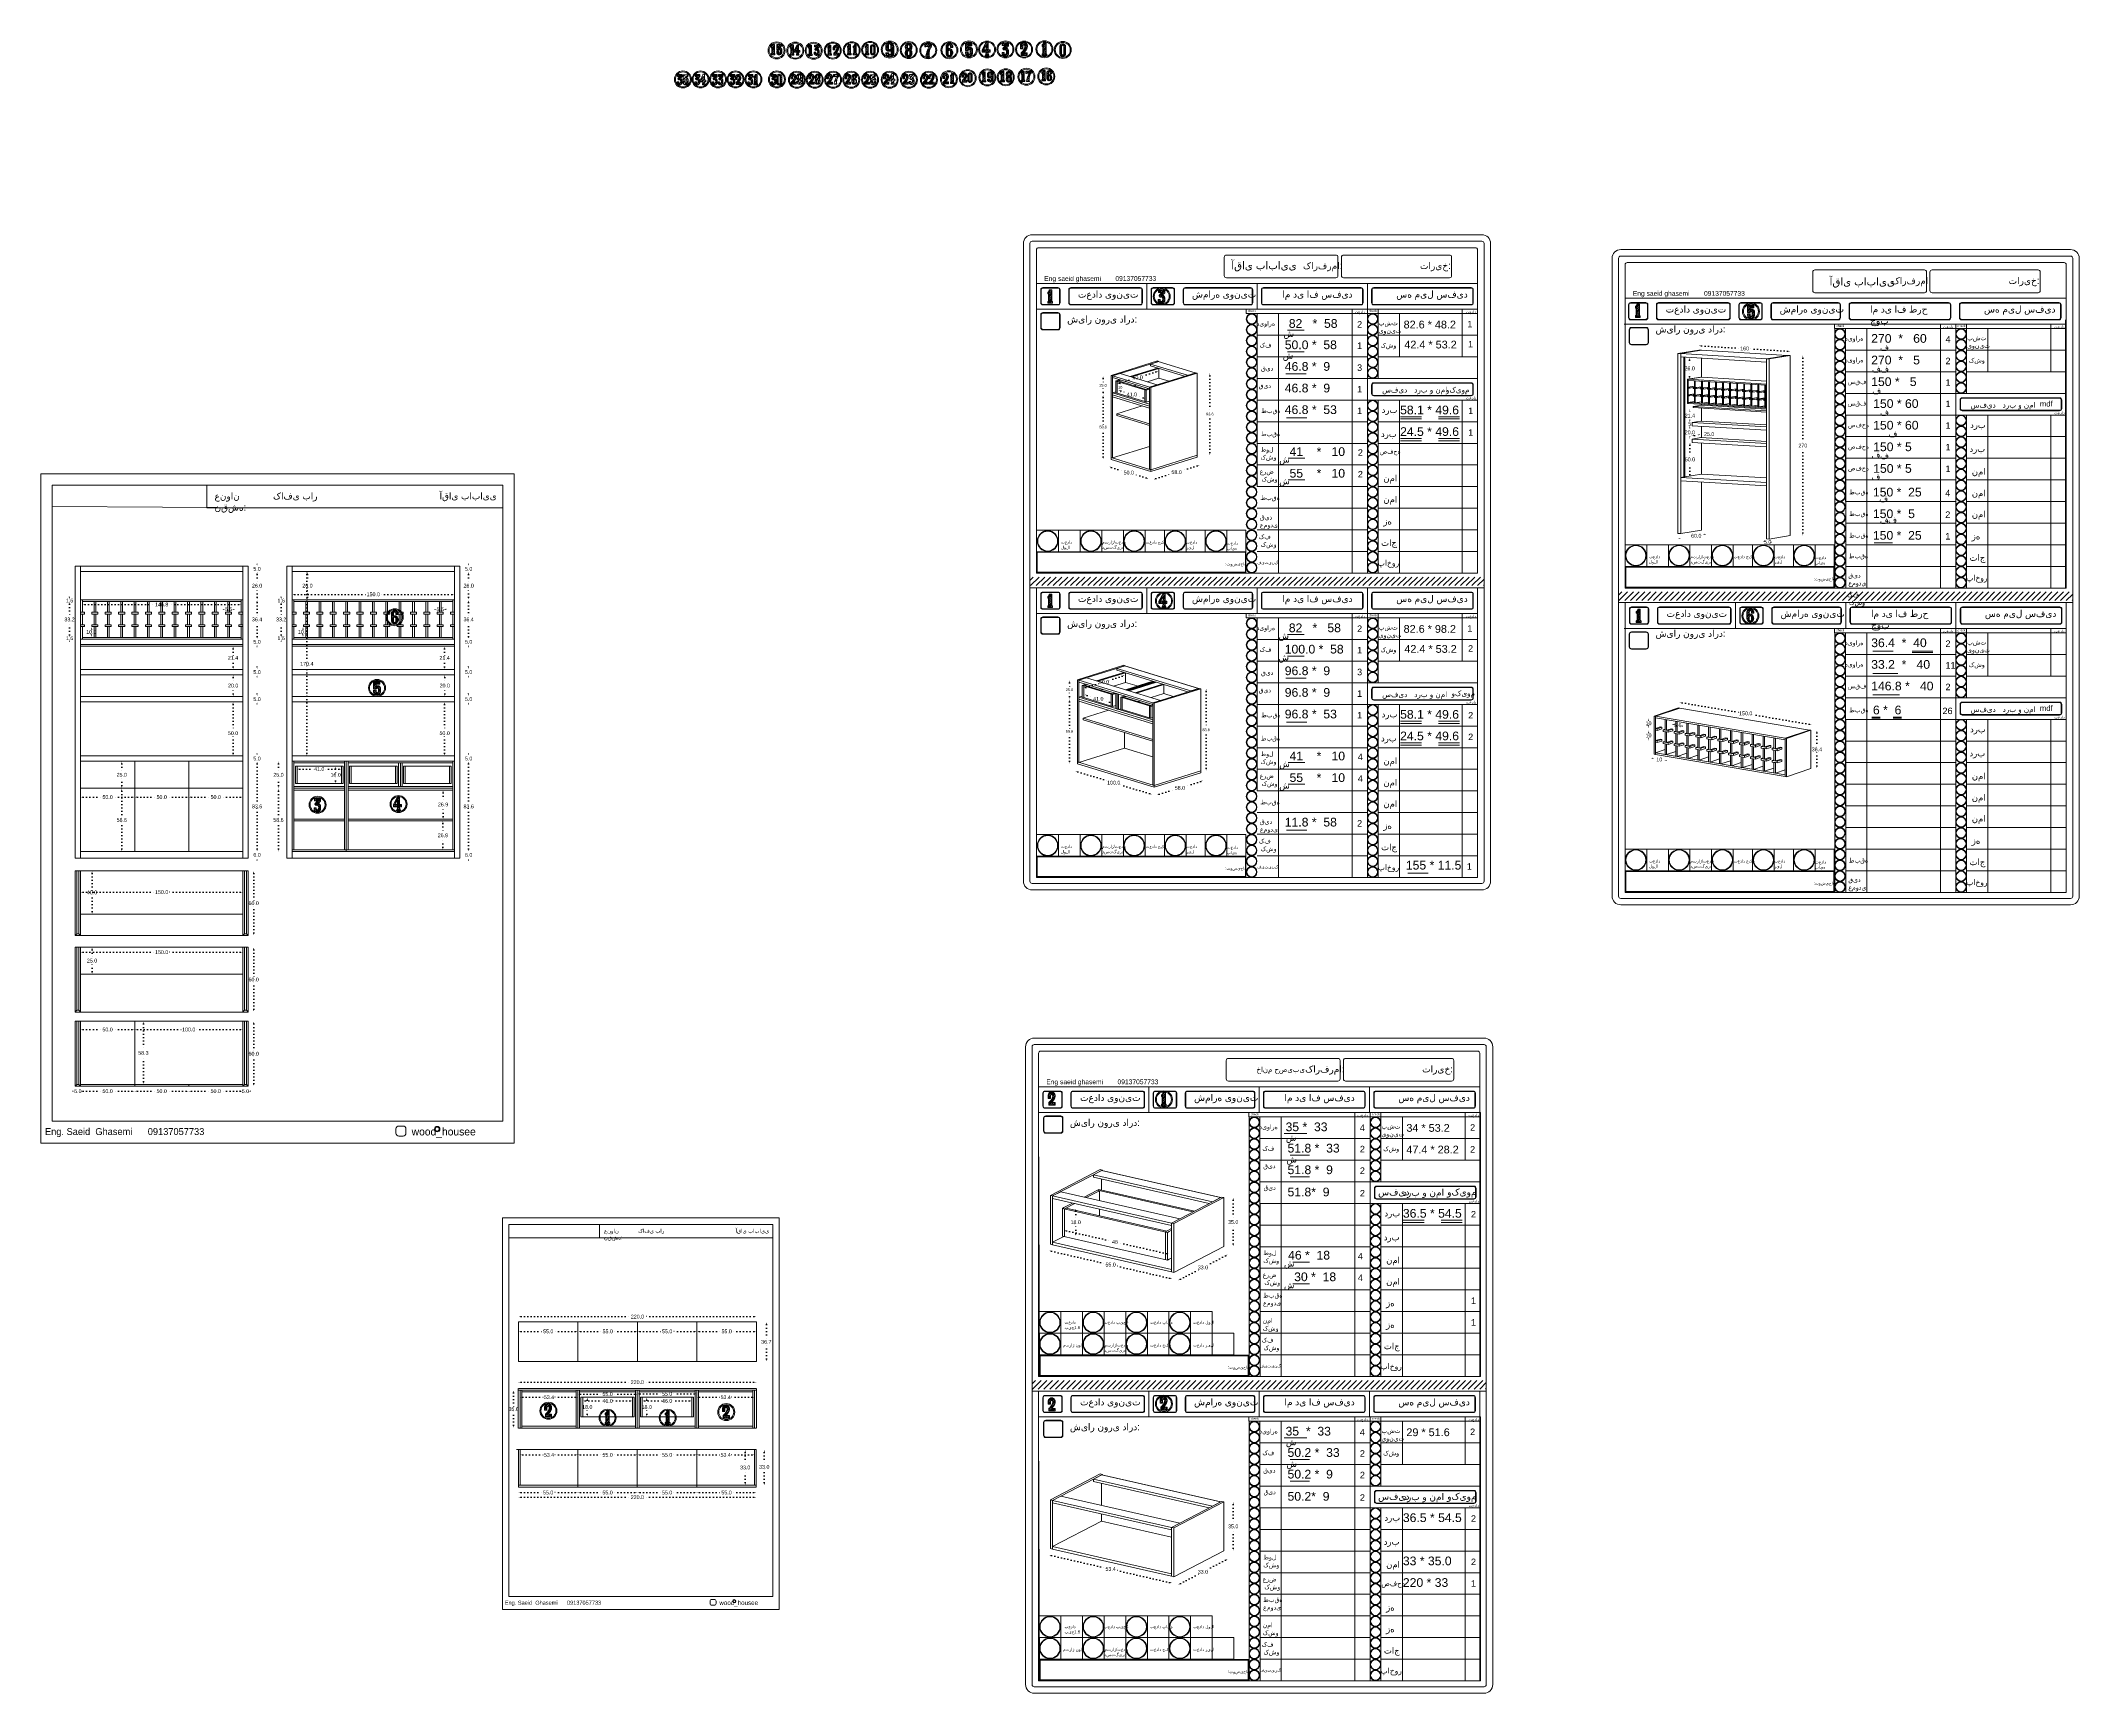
# Model space of a CAD drawing. Header units: inches. Extents: x -19 to 1866, y -551 to 977.
import ezdxf

# ---------------------------------------------------------------- set-up
doc = ezdxf.new("R2010")
doc.units = ezdxf.units.IN
doc.header["$MEASUREMENT"] = 0
doc.linetypes.add('ACAD_ISO07W100', pattern=[3, 0, -3])
doc.styles.get("Standard").update_dxf_attribs({"font": 'arial.ttf'})
doc.dimstyles.new('Copy of Standard', dxfattribs={"dimtxt": 2.5, "dimasz": 2.5, "dimexe": 0.18, "dimexo": 0.0625, "dimgap": 0.09, "dimtad": 0, "dimtih": 1, "dimtoh": 1, "dimdec": 1, "dimzin": 0, "dimdsep": 46, "dimtxsty": 'Standard', "dimcen": 0.09, "dimse1": 1, "dimse2": 1, "dimadec": 0, "dimazin": 0, "dimtfac": 1, "dimtdec": 1, "dimtix": 1, "dimtofl": 0, "dimtmove": 0, "dimatfit": 3, "dimfxl": 1, "dimtolj": 1, "dimtzin": 0, "dimarcsym": 0})
doc.dimstyles.get("Standard").update_dxf_attribs({"dimtxt": 3.5, "dimasz": 2.5, "dimexe": 0.18, "dimexo": 0.0625, "dimgap": 0.09, "dimtad": 0, "dimtih": 1, "dimtoh": 1, "dimdec": 1, "dimzin": 0, "dimdsep": 46, "dimtxsty": 'Standard', "dimcen": 0.09, "dimse1": 1, "dimse2": 1, "dimadec": 0, "dimazin": 0, "dimtfac": 1, "dimtdec": 1, "dimtix": 1, "dimtofl": 0, "dimtmove": 0, "dimatfit": 3, "dimfxl": 1, "dimtolj": 1, "dimtzin": 0, "dimarcsym": 0})
pattern_1 = [(45, (161.5053, 1514.6777), (-0.8148213, 0.8148213), [])]
pattern_2 = [(45, (161.5053, 1514.6777), (-0.8148213, 0.8148213), [])]

# ---------------------------------------------------------------- blocks, each defined once
blk = doc.blocks.new('*D1')
at = {"color": 0, "linetype": 'ACAD_ISO07W100', "lineweight": -2, "transparency": 16777216}
for p, q in [((178, 67.8), (178, 42.1)), ((178, 12.8), (178, 38.4))]:
    blk.add_line(p, q, dxfattribs=at)
at = {"color": 0, "transparency": 16777216}
for points in [[(177.6, 67.8), (178.4, 67.8), (178, 70.3)], [(177.6, 12.8), (178.4, 12.8), (178, 10.3)]]:
    blk.add_solid(points, dxfattribs=at)
at = {"layer": 'Defpoints', "color": 0, "transparency": 16777216}
for p in [(172.9, 70.3), (178, 70.3), (172.9, 10.3)]:
    blk.add_point(p, dxfattribs=at)
at = {"color": 0, "lineweight": 20, "transparency": 16777216, "insert": (178, 40.3), "char_height": 3.5, "attachment_point": 5}
blk.add_mtext('\\A1;60.0', dxfattribs=at)
blk = doc.blocks.new('*D2')
at = {"color": 0, "linetype": 'ACAD_ISO07W100', "lineweight": -2, "transparency": 16777216}
for p, q in [((10.4, 5.7), (7.9, 5.7)), ((20.4, 5.7), (22.9, 5.7))]:
    blk.add_line(p, q, dxfattribs=at)
at = {"color": 0, "transparency": 16777216}
for points in [[(10.4, 6.1), (10.4, 5.3), (12.9, 5.7)], [(20.4, 6.1), (20.4, 5.3), (17.9, 5.7)]]:
    blk.add_solid(points, dxfattribs=at)
at = {"layer": 'Defpoints', "color": 0, "transparency": 16777216}
for p in [(12.9, 10.3), (17.9, 10.3), (17.9, 5.7)]:
    blk.add_point(p, dxfattribs=at)
at = {"color": 0, "lineweight": 20, "transparency": 16777216, "insert": (15.4, 5.7), "char_height": 3.5, "attachment_point": 5}
blk.add_mtext('\\A1;5.0', dxfattribs=at)
blk = doc.blocks.new('*D3')
at = {"color": 0, "linetype": 'ACAD_ISO07W100', "lineweight": -2, "transparency": 16777216}
for p, q in [((20.4, 5.7), (38.3, 5.7)), ((65.4, 5.7), (47.6, 5.7))]:
    blk.add_line(p, q, dxfattribs=at)
at = {"color": 0, "transparency": 16777216}
for points in [[(20.4, 6.1), (20.4, 5.3), (17.9, 5.7)], [(65.4, 6.1), (65.4, 5.3), (67.9, 5.7)]]:
    blk.add_solid(points, dxfattribs=at)
at = {"layer": 'Defpoints', "color": 0, "transparency": 16777216}
for p in [(17.9, 10.3), (67.9, 10.3), (67.9, 5.7)]:
    blk.add_point(p, dxfattribs=at)
at = {"color": 0, "lineweight": 20, "transparency": 16777216, "insert": (42.9, 5.7), "char_height": 3.5, "attachment_point": 5}
blk.add_mtext('\\A1;50.0', dxfattribs=at)
blk = doc.blocks.new('*D4')
at = {"color": 0, "linetype": 'ACAD_ISO07W100', "lineweight": -2, "transparency": 16777216}
for p, q in [((70.4, 5.7), (88.3, 5.7)), ((115.4, 5.7), (97.6, 5.7))]:
    blk.add_line(p, q, dxfattribs=at)
at = {"color": 0, "transparency": 16777216}
for points in [[(70.4, 6.1), (70.4, 5.3), (67.9, 5.7)], [(115.4, 6.1), (115.4, 5.3), (117.9, 5.7)]]:
    blk.add_solid(points, dxfattribs=at)
at = {"layer": 'Defpoints', "color": 0, "transparency": 16777216}
for p in [(67.9, 10.3), (117.9, 10.3), (117.9, 5.7)]:
    blk.add_point(p, dxfattribs=at)
at = {"color": 0, "lineweight": 20, "transparency": 16777216, "insert": (92.9, 5.7), "char_height": 3.5, "attachment_point": 5}
blk.add_mtext('\\A1;50.0', dxfattribs=at)
blk = doc.blocks.new('*D5')
at = {"color": 0, "linetype": 'ACAD_ISO07W100', "lineweight": -2, "transparency": 16777216}
for p, q in [((120.4, 5.7), (138.3, 5.7)), ((165.4, 5.7), (147.6, 5.7))]:
    blk.add_line(p, q, dxfattribs=at)
at = {"color": 0, "transparency": 16777216}
for points in [[(120.4, 6.1), (120.4, 5.3), (117.9, 5.7)], [(165.4, 6.1), (165.4, 5.3), (167.9, 5.7)]]:
    blk.add_solid(points, dxfattribs=at)
at = {"layer": 'Defpoints', "color": 0, "transparency": 16777216}
for p in [(117.9, 10.3), (167.9, 10.3), (167.9, 5.7)]:
    blk.add_point(p, dxfattribs=at)
at = {"color": 0, "lineweight": 20, "transparency": 16777216, "insert": (142.9, 5.7), "char_height": 3.5, "attachment_point": 5}
blk.add_mtext('\\A1;50.0', dxfattribs=at)
blk = doc.blocks.new('*D6')
at = {"color": 0, "linetype": 'ACAD_ISO07W100', "lineweight": -2, "transparency": 16777216}
for p, q in [((165.4, 5.7), (162.9, 5.7)), ((175.4, 5.7), (177.9, 5.7))]:
    blk.add_line(p, q, dxfattribs=at)
at = {"color": 0, "transparency": 16777216}
for points in [[(165.4, 6.1), (165.4, 5.3), (167.9, 5.7)], [(175.4, 6.1), (175.4, 5.3), (172.9, 5.7)]]:
    blk.add_solid(points, dxfattribs=at)
at = {"layer": 'Defpoints', "color": 0, "transparency": 16777216}
for p in [(167.9, 10.3), (172.9, 10.3), (172.9, 5.7)]:
    blk.add_point(p, dxfattribs=at)
at = {"color": 0, "lineweight": 20, "transparency": 16777216, "insert": (170.4, 5.7), "char_height": 3.5, "attachment_point": 5}
blk.add_mtext('\\A1;5.0', dxfattribs=at)
blk = doc.blocks.new('*D7')
at = {"color": 0, "linetype": 'ACAD_ISO07W100', "lineweight": -2, "transparency": 16777216}
for p, q in [((20.4, 62.7), (38.3, 62.7)), ((65.4, 62.7), (47.6, 62.7))]:
    blk.add_line(p, q, dxfattribs=at)
at = {"color": 0, "transparency": 16777216}
for points in [[(20.4, 63.1), (20.4, 62.3), (17.9, 62.7)], [(65.4, 63.1), (65.4, 62.3), (67.9, 62.7)]]:
    blk.add_solid(points, dxfattribs=at)
at = {"layer": 'Defpoints', "color": 0, "transparency": 16777216}
for p in [(17.9, 70.3), (67.9, 70.3), (67.9, 62.7)]:
    blk.add_point(p, dxfattribs=at)
at = {"color": 0, "lineweight": 20, "transparency": 16777216, "insert": (42.9, 62.7), "char_height": 3.5, "attachment_point": 5}
blk.add_mtext('\\A1;50.0', dxfattribs=at)
blk = doc.blocks.new('*D8')
at = {"color": 0, "linetype": 'ACAD_ISO07W100', "lineweight": -2, "transparency": 16777216}
for p, q in [((70.4, 62.7), (112.1, 62.7)), ((165.4, 62.7), (123.8, 62.7))]:
    blk.add_line(p, q, dxfattribs=at)
at = {"color": 0, "transparency": 16777216}
for points in [[(70.4, 63.1), (70.4, 62.3), (67.9, 62.7)], [(165.4, 63.1), (165.4, 62.3), (167.9, 62.7)]]:
    blk.add_solid(points, dxfattribs=at)
at = {"layer": 'Defpoints', "color": 0, "transparency": 16777216}
for p in [(67.9, 70.3), (167.9, 70.3), (167.9, 62.7)]:
    blk.add_point(p, dxfattribs=at)
at = {"color": 0, "lineweight": 20, "transparency": 16777216, "insert": (117.9, 62.7), "char_height": 3.5, "attachment_point": 5}
blk.add_mtext('\\A1;100.0', dxfattribs=at)
blk = doc.blocks.new('*D9')
at = {"color": 0, "linetype": 'ACAD_ISO07W100', "lineweight": -2, "transparency": 16777216}
for p, q in [((76, 67.8), (76, 43)), ((76, 14.5), (76, 39.2))]:
    blk.add_line(p, q, dxfattribs=at)
at = {"color": 0, "transparency": 16777216}
for points in [[(75.6, 67.8), (76.4, 67.8), (76, 70.3)], [(75.6, 14.5), (76.4, 14.5), (76, 12)]]:
    blk.add_solid(points, dxfattribs=at)
at = {"layer": 'Defpoints', "color": 0, "transparency": 16777216}
for p in [(67.9, 70.3), (76, 70.3), (67.9, 12)]:
    blk.add_point(p, dxfattribs=at)
at = {"color": 0, "lineweight": 20, "transparency": 16777216, "insert": (76, 41.1), "char_height": 3.5, "attachment_point": 5}
blk.add_mtext('\\A1;58.3', dxfattribs=at)
blk = doc.blocks.new('*D10')
at = {"color": 0, "linetype": 'ACAD_ISO07W100', "lineweight": -2, "transparency": 16777216}
for p, q in [((178, 136.4), (178, 110.8)), ((178, 81.4), (178, 107))]:
    blk.add_line(p, q, dxfattribs=at)
at = {"color": 0, "transparency": 16777216}
for points in [[(177.6, 136.4), (178.4, 136.4), (178, 138.9)], [(177.6, 81.4), (178.4, 81.4), (178, 78.9)]]:
    blk.add_solid(points, dxfattribs=at)
at = {"layer": 'Defpoints', "color": 0, "transparency": 16777216}
for p in [(172.9, 138.9), (178, 138.9), (172.9, 78.9)]:
    blk.add_point(p, dxfattribs=at)
at = {"color": 0, "lineweight": 20, "transparency": 16777216, "insert": (178, 108.9), "char_height": 3.5, "attachment_point": 5}
blk.add_mtext('\\A1;60.0', dxfattribs=at)
blk = doc.blocks.new('*D11')
at = {"color": 0, "linetype": 'ACAD_ISO07W100', "lineweight": -2, "transparency": 16777216}
for p, q in [((20.4, 134.2), (87.1, 134.2)), ((165.4, 134.2), (98.8, 134.2))]:
    blk.add_line(p, q, dxfattribs=at)
at = {"color": 0, "transparency": 16777216}
for points in [[(20.4, 134.6), (20.4, 133.8), (17.9, 134.2)], [(165.4, 134.6), (165.4, 133.8), (167.9, 134.2)]]:
    blk.add_solid(points, dxfattribs=at)
at = {"layer": 'Defpoints', "color": 0, "transparency": 16777216}
for p in [(167.9, 134.2), (17.9, 113.9), (167.9, 113.9)]:
    blk.add_point(p, dxfattribs=at)
at = {"color": 0, "lineweight": 20, "transparency": 16777216, "insert": (92.9, 134.2), "char_height": 3.5, "attachment_point": 5}
blk.add_mtext('\\A1;150.0', dxfattribs=at)
blk = doc.blocks.new('*D12')
at = {"color": 0, "linetype": 'ACAD_ISO07W100', "lineweight": -2, "transparency": 16777216}
for p, q in [((28.5, 136.4), (28.5, 128.3)), ((28.5, 116.4), (28.5, 124.5))]:
    blk.add_line(p, q, dxfattribs=at)
at = {"color": 0, "transparency": 16777216}
for points in [[(28.1, 136.4), (28.9, 136.4), (28.5, 138.9)], [(28.1, 116.4), (28.9, 116.4), (28.5, 113.9)]]:
    blk.add_solid(points, dxfattribs=at)
at = {"layer": 'Defpoints', "color": 0, "transparency": 16777216}
for p in [(17.9, 138.9), (28.5, 138.9), (17.9, 113.9)]:
    blk.add_point(p, dxfattribs=at)
at = {"color": 0, "lineweight": 20, "transparency": 16777216, "insert": (28.5, 126.4), "char_height": 3.5, "attachment_point": 5}
blk.add_mtext('\\A1;25.0', dxfattribs=at)
blk = doc.blocks.new('*D13')
at = {"color": 0, "linetype": 'ACAD_ISO07W100', "lineweight": -2, "transparency": 16777216}
for p, q in [((178, 207), (178, 181.4)), ((178, 152), (178, 177.6))]:
    blk.add_line(p, q, dxfattribs=at)
at = {"color": 0, "transparency": 16777216}
for points in [[(177.6, 207), (178.4, 207), (178, 209.5)], [(177.6, 152), (178.4, 152), (178, 149.5)]]:
    blk.add_solid(points, dxfattribs=at)
at = {"layer": 'Defpoints', "color": 0, "transparency": 16777216}
for p in [(172.9, 209.5), (178, 209.5), (172.9, 149.5)]:
    blk.add_point(p, dxfattribs=at)
at = {"color": 0, "lineweight": 20, "transparency": 16777216, "insert": (178, 179.5), "char_height": 3.5, "attachment_point": 5}
blk.add_mtext('\\A1;60.0', dxfattribs=at)
blk = doc.blocks.new('*D14')
at = {"color": 0, "linetype": 'ACAD_ISO07W100', "lineweight": -2, "transparency": 16777216}
for p, q in [((20.4, 189.8), (87.1, 189.8)), ((165.4, 189.8), (98.8, 189.8))]:
    blk.add_line(p, q, dxfattribs=at)
at = {"color": 0, "transparency": 16777216}
for points in [[(20.4, 190.2), (20.4, 189.4), (17.9, 189.8)], [(165.4, 190.2), (165.4, 189.4), (167.9, 189.8)]]:
    blk.add_solid(points, dxfattribs=at)
at = {"layer": 'Defpoints', "color": 0, "transparency": 16777216}
for p in [(167.9, 189.8), (17.9, 169.5), (167.9, 169.5)]:
    blk.add_point(p, dxfattribs=at)
at = {"color": 0, "lineweight": 20, "transparency": 16777216, "insert": (92.9, 189.8), "char_height": 3.5, "attachment_point": 5}
blk.add_mtext('\\A1;150.0', dxfattribs=at)
blk = doc.blocks.new('*D15')
at = {"color": 0, "linetype": 'ACAD_ISO07W100', "lineweight": -2, "transparency": 16777216}
for p, q in [((28.5, 207), (28.5, 191.4)), ((28.5, 172), (28.5, 187.6))]:
    blk.add_line(p, q, dxfattribs=at)
at = {"color": 0, "transparency": 16777216}
for points in [[(28.1, 207), (28.9, 207), (28.5, 209.5)], [(28.1, 172), (28.9, 172), (28.5, 169.5)]]:
    blk.add_solid(points, dxfattribs=at)
at = {"layer": 'Defpoints', "color": 0, "transparency": 16777216}
for p in [(17.9, 209.5), (28.5, 209.5), (17.9, 169.5)]:
    blk.add_point(p, dxfattribs=at)
at = {"color": 0, "lineweight": 20, "transparency": 16777216, "insert": (28.5, 189.5), "char_height": 3.5, "attachment_point": 5}
blk.add_mtext('\\A1;40.0', dxfattribs=at)
blk = doc.blocks.new('*D16')
at = {"color": 0, "linetype": 'ACAD_ISO07W100', "lineweight": -2, "transparency": 16777216}
for p, q in [((22, 455.8), (87.1, 455.8)), ((163.8, 455.8), (98.8, 455.8))]:
    blk.add_line(p, q, dxfattribs=at)
at = {"color": 0, "transparency": 16777216}
for points in [[(22, 456.2), (22, 455.3), (19.5, 455.8)], [(163.8, 456.2), (163.8, 455.3), (166.3, 455.8)]]:
    blk.add_solid(points, dxfattribs=at)
at = {"layer": 'Defpoints', "color": 0, "transparency": 16777216}
for p in [(19.5, 458.6), (166.3, 458.6), (166.3, 455.8)]:
    blk.add_point(p, dxfattribs=at)
at = {"color": 0, "lineweight": 20, "transparency": 16777216, "insert": (92.9, 455.8), "char_height": 3.5, "attachment_point": 5}
blk.add_mtext('\\A1;146.8', dxfattribs=at)
blk = doc.blocks.new('*D17')
at = {"color": 0, "linetype": 'ACAD_ISO07W100', "lineweight": -2, "transparency": 16777216}
for p, q in [((149.5, 451.4), (147, 451.4)), ((160.1, 451.4), (162.6, 451.4))]:
    blk.add_line(p, q, dxfattribs=at)
at = {"color": 0, "transparency": 16777216}
for points in [[(149.5, 451.8), (149.5, 451), (152, 451.4)], [(160.1, 451.8), (160.1, 451), (157.6, 451.4)]]:
    blk.add_solid(points, dxfattribs=at)
at = {"layer": 'Defpoints', "color": 0, "transparency": 16777216}
for p in [(152, 448.6), (157.6, 451.4), (157.6, 448.6)]:
    blk.add_point(p, dxfattribs=at)
at = {"color": 0, "lineweight": 20, "transparency": 16777216, "insert": (154.8, 451.4), "char_height": 3.5, "attachment_point": 5}
blk.add_mtext('\\A1;5.6', dxfattribs=at)
blk = doc.blocks.new('*D18')
at = {"color": 0, "linetype": 'ACAD_ISO07W100', "lineweight": -2, "transparency": 16777216}
for p, q in [((7.7, 427.9), (7.7, 430.4)), ((7.7, 421.3), (7.7, 418.8))]:
    blk.add_line(p, q, dxfattribs=at)
at = {"color": 0, "transparency": 16777216}
for points in [[(7.3, 427.9), (8.1, 427.9), (7.7, 425.4)], [(7.3, 421.3), (8.1, 421.3), (7.7, 423.8)]]:
    blk.add_solid(points, dxfattribs=at)
at = {"layer": 'Defpoints', "color": 0, "transparency": 16777216}
for p in [(7.7, 425.4), (17.9, 423.8), (19.5, 425.4)]:
    blk.add_point(p, dxfattribs=at)
at = {"color": 0, "lineweight": 20, "transparency": 16777216, "insert": (7.7, 424.6), "char_height": 3.5, "attachment_point": 5}
blk.add_mtext('\\A1;1.6', dxfattribs=at)
blk = doc.blocks.new('*D19')
at = {"color": 0, "linetype": 'ACAD_ISO07W100', "lineweight": -2, "transparency": 16777216}
for p, q in [((7.7, 456.1), (7.7, 443.9)), ((7.7, 427.9), (7.7, 440.1))]:
    blk.add_line(p, q, dxfattribs=at)
at = {"color": 0, "transparency": 16777216}
for points in [[(7.3, 456.1), (8.1, 456.1), (7.7, 458.6)], [(7.3, 427.9), (8.1, 427.9), (7.7, 425.4)]]:
    blk.add_solid(points, dxfattribs=at)
at = {"layer": 'Defpoints', "color": 0, "transparency": 16777216}
for p in [(7.7, 458.6), (19.5, 458.6), (19.5, 425.4)]:
    blk.add_point(p, dxfattribs=at)
at = {"color": 0, "lineweight": 20, "transparency": 16777216, "insert": (7.7, 442), "char_height": 3.5, "attachment_point": 5}
blk.add_mtext('\\A1;33.2', dxfattribs=at)
blk = doc.blocks.new('*D20')
at = {"color": 0, "linetype": 'ACAD_ISO07W100', "lineweight": -2, "transparency": 16777216}
for p, q in [((7.7, 462.7), (7.7, 465.2)), ((7.7, 456.1), (7.7, 453.6))]:
    blk.add_line(p, q, dxfattribs=at)
at = {"color": 0, "transparency": 16777216}
for points in [[(7.3, 462.7), (8.1, 462.7), (7.7, 460.2)], [(7.3, 456.1), (8.1, 456.1), (7.7, 458.6)]]:
    blk.add_solid(points, dxfattribs=at)
at = {"layer": 'Defpoints', "color": 0, "transparency": 16777216}
for p in [(7.7, 460.2), (17.9, 460.2), (19.5, 458.6)]:
    blk.add_point(p, dxfattribs=at)
at = {"color": 0, "lineweight": 20, "transparency": 16777216, "insert": (7.7, 459.4), "char_height": 3.5, "attachment_point": 5}
blk.add_mtext('\\A1;1.6', dxfattribs=at)
blk = doc.blocks.new('*D21')
at = {"color": 0, "linetype": 'ACAD_ISO07W100', "lineweight": -2, "transparency": 16777216}
for p, q in [((27.9, 432.9), (27.9, 432.3)), ((27.9, 427.9), (27.9, 428.5))]:
    blk.add_line(p, q, dxfattribs=at)
at = {"color": 0, "transparency": 16777216}
for points in [[(27.5, 432.9), (28.3, 432.9), (27.9, 435.4)], [(27.5, 427.9), (28.3, 427.9), (27.9, 425.4)]]:
    blk.add_solid(points, dxfattribs=at)
at = {"layer": 'Defpoints', "color": 0, "transparency": 16777216}
for p in [(27.9, 435.4), (30.4, 435.4), (30.4, 425.4)]:
    blk.add_point(p, dxfattribs=at)
at = {"color": 0, "lineweight": 20, "transparency": 16777216, "insert": (27.9, 430.4), "char_height": 3.5, "attachment_point": 5}
blk.add_mtext('\\A1;10.0', dxfattribs=at)
blk = doc.blocks.new('*D22')
at = {"color": 0, "linetype": 'ACAD_ISO07W100', "lineweight": -2, "transparency": 16777216}
for p, q in [((181.1, 229.7), (181.1, 232.2)), ((181.1, 218.7), (181.1, 216.2))]:
    blk.add_line(p, q, dxfattribs=at)
at = {"color": 0, "transparency": 16777216}
for points in [[(180.7, 229.7), (181.5, 229.7), (181.1, 227.2)], [(180.7, 218.7), (181.5, 218.7), (181.1, 221.2)]]:
    blk.add_solid(points, dxfattribs=at)
at = {"layer": 'Defpoints', "color": 0, "transparency": 16777216}
for p in [(167.9, 227.2), (172.9, 221.2), (181.1, 221.2)]:
    blk.add_point(p, dxfattribs=at)
at = {"color": 0, "lineweight": 20, "transparency": 16777216, "insert": (181.1, 224.2), "char_height": 3.5, "attachment_point": 5}
blk.add_mtext('\\A1;6.0', dxfattribs=at)
blk = doc.blocks.new('*D23')
at = {"color": 0, "linetype": 'ACAD_ISO07W100', "lineweight": -2, "transparency": 16777216}
for p, q in [((181.1, 308.3), (181.1, 270.9)), ((181.1, 229.7), (181.1, 267.1))]:
    blk.add_line(p, q, dxfattribs=at)
at = {"color": 0, "transparency": 16777216}
for points in [[(180.7, 308.3), (181.5, 308.3), (181.1, 310.8)], [(180.7, 229.7), (181.5, 229.7), (181.1, 227.2)]]:
    blk.add_solid(points, dxfattribs=at)
at = {"layer": 'Defpoints', "color": 0, "transparency": 16777216}
for p in [(167.9, 310.8), (167.9, 227.2), (181.1, 227.2)]:
    blk.add_point(p, dxfattribs=at)
at = {"color": 0, "lineweight": 20, "transparency": 16777216, "insert": (181.1, 269), "char_height": 3.5, "attachment_point": 5}
blk.add_mtext('\\A1;83.6', dxfattribs=at)
blk = doc.blocks.new('*D24')
at = {"color": 0, "linetype": 'ACAD_ISO07W100', "lineweight": -2, "transparency": 16777216}
for p, q in [((181.1, 318.3), (181.1, 320.8)), ((181.1, 308.3), (181.1, 305.8))]:
    blk.add_line(p, q, dxfattribs=at)
at = {"color": 0, "transparency": 16777216}
for points in [[(180.7, 318.3), (181.5, 318.3), (181.1, 315.8)], [(180.7, 308.3), (181.5, 308.3), (181.1, 310.8)]]:
    blk.add_solid(points, dxfattribs=at)
at = {"layer": 'Defpoints', "color": 0, "transparency": 16777216}
for p in [(167.9, 315.8), (167.9, 310.8), (181.1, 310.8)]:
    blk.add_point(p, dxfattribs=at)
at = {"color": 0, "lineweight": 20, "transparency": 16777216, "insert": (181.1, 313.3), "char_height": 3.5, "attachment_point": 5}
blk.add_mtext('\\A1;5.0', dxfattribs=at)
blk = doc.blocks.new('*D25')
at = {"color": 0, "linetype": 'ACAD_ISO07W100', "lineweight": -2, "transparency": 16777216}
for p, q in [((158.9, 363.3), (158.9, 338.7)), ((158.9, 318.3), (158.9, 334.9))]:
    blk.add_line(p, q, dxfattribs=at)
at = {"color": 0, "transparency": 16777216}
for points in [[(158.5, 363.3), (159.3, 363.3), (158.9, 365.8)], [(158.5, 318.3), (159.3, 318.3), (158.9, 315.8)]]:
    blk.add_solid(points, dxfattribs=at)
at = {"layer": 'Defpoints', "color": 0, "transparency": 16777216}
for p in [(158.9, 365.8), (167.9, 365.8), (167.9, 315.8)]:
    blk.add_point(p, dxfattribs=at)
at = {"color": 0, "lineweight": 20, "transparency": 16777216, "insert": (158.9, 336.8), "char_height": 3.5, "attachment_point": 5}
blk.add_mtext('\\A1;50.0', dxfattribs=at)
blk = doc.blocks.new('*D26')
at = {"color": 0, "linetype": 'ACAD_ISO07W100', "lineweight": -2, "transparency": 16777216}
for p, q in [((181.1, 373.3), (181.1, 375.8)), ((181.1, 363.3), (181.1, 360.8))]:
    blk.add_line(p, q, dxfattribs=at)
at = {"color": 0, "transparency": 16777216}
for points in [[(180.7, 373.3), (181.5, 373.3), (181.1, 370.8)], [(180.7, 363.3), (181.5, 363.3), (181.1, 365.8)]]:
    blk.add_solid(points, dxfattribs=at)
at = {"layer": 'Defpoints', "color": 0, "transparency": 16777216}
for p in [(167.9, 370.8), (167.9, 365.8), (181.1, 365.8)]:
    blk.add_point(p, dxfattribs=at)
at = {"color": 0, "lineweight": 20, "transparency": 16777216, "insert": (181.1, 368.3), "char_height": 3.5, "attachment_point": 5}
blk.add_mtext('\\A1;5.0', dxfattribs=at)
blk = doc.blocks.new('*D27')
at = {"color": 0, "linetype": 'ACAD_ISO07W100', "lineweight": -2, "transparency": 16777216}
for p, q in [((159, 388.3), (159, 382.7)), ((159, 373.3), (159, 378.9))]:
    blk.add_line(p, q, dxfattribs=at)
at = {"color": 0, "transparency": 16777216}
for points in [[(158.6, 388.3), (159.4, 388.3), (159, 390.8)], [(158.6, 373.3), (159.4, 373.3), (159, 370.8)]]:
    blk.add_solid(points, dxfattribs=at)
at = {"layer": 'Defpoints', "color": 0, "transparency": 16777216}
for p in [(159, 390.8), (167.9, 390.8), (167.9, 370.8)]:
    blk.add_point(p, dxfattribs=at)
at = {"color": 0, "lineweight": 20, "transparency": 16777216, "insert": (159, 380.8), "char_height": 3.5, "attachment_point": 5}
blk.add_mtext('\\A1;20.0', dxfattribs=at)
blk = doc.blocks.new('*D28')
at = {"color": 0, "linetype": 'ACAD_ISO07W100', "lineweight": -2, "transparency": 16777216}
for p, q in [((181.1, 398.3), (181.1, 400.8)), ((181.1, 388.3), (181.1, 385.8))]:
    blk.add_line(p, q, dxfattribs=at)
at = {"color": 0, "transparency": 16777216}
for points in [[(180.7, 398.3), (181.5, 398.3), (181.1, 395.8)], [(180.7, 388.3), (181.5, 388.3), (181.1, 390.8)]]:
    blk.add_solid(points, dxfattribs=at)
at = {"layer": 'Defpoints', "color": 0, "transparency": 16777216}
for p in [(167.9, 395.8), (167.9, 390.8), (181.1, 390.8)]:
    blk.add_point(p, dxfattribs=at)
at = {"color": 0, "lineweight": 20, "transparency": 16777216, "insert": (181.1, 393.3), "char_height": 3.5, "attachment_point": 5}
blk.add_mtext('\\A1;5.0', dxfattribs=at)
blk = doc.blocks.new('*D29')
at = {"color": 0, "linetype": 'ACAD_ISO07W100', "lineweight": -2, "transparency": 16777216}
for p, q in [((158.9, 414.7), (158.9, 408.4)), ((158.9, 398.3), (158.9, 404.7))]:
    blk.add_line(p, q, dxfattribs=at)
at = {"color": 0, "transparency": 16777216}
for points in [[(158.5, 414.7), (159.3, 414.7), (158.9, 417.2)], [(158.5, 398.3), (159.3, 398.3), (158.9, 395.8)]]:
    blk.add_solid(points, dxfattribs=at)
at = {"layer": 'Defpoints', "color": 0, "transparency": 16777216}
for p in [(158.9, 417.2), (167.9, 417.2), (167.9, 395.8)]:
    blk.add_point(p, dxfattribs=at)
at = {"color": 0, "lineweight": 20, "transparency": 16777216, "insert": (158.9, 406.5), "char_height": 3.5, "attachment_point": 5}
blk.add_mtext('\\A1;21.4', dxfattribs=at)
blk = doc.blocks.new('*D30')
at = {"color": 0, "linetype": 'ACAD_ISO07W100', "lineweight": -2, "transparency": 16777216}
for p, q in [((181.1, 426.3), (181.1, 428.8)), ((181.1, 416.3), (181.1, 413.8))]:
    blk.add_line(p, q, dxfattribs=at)
at = {"color": 0, "transparency": 16777216}
for points in [[(180.7, 426.3), (181.5, 426.3), (181.1, 423.8)], [(180.7, 416.3), (181.5, 416.3), (181.1, 418.8)]]:
    blk.add_solid(points, dxfattribs=at)
at = {"layer": 'Defpoints', "color": 0, "transparency": 16777216}
for p in [(167.9, 423.8), (167.9, 418.8), (181.1, 418.8)]:
    blk.add_point(p, dxfattribs=at)
at = {"color": 0, "lineweight": 20, "transparency": 16777216, "insert": (181.1, 421.3), "char_height": 3.5, "attachment_point": 5}
blk.add_mtext('\\A1;5.0', dxfattribs=at)
blk = doc.blocks.new('*D31')
at = {"color": 0, "linetype": 'ACAD_ISO07W100', "lineweight": -2, "transparency": 16777216}
for p, q in [((181.1, 457.7), (181.1, 443.9)), ((181.1, 426.3), (181.1, 440.1))]:
    blk.add_line(p, q, dxfattribs=at)
at = {"color": 0, "transparency": 16777216}
for points in [[(180.7, 457.7), (181.5, 457.7), (181.1, 460.2)], [(180.7, 426.3), (181.5, 426.3), (181.1, 423.8)]]:
    blk.add_solid(points, dxfattribs=at)
at = {"layer": 'Defpoints', "color": 0, "transparency": 16777216}
for p in [(167.9, 460.2), (181.1, 460.2), (167.9, 423.8)]:
    blk.add_point(p, dxfattribs=at)
at = {"color": 0, "lineweight": 20, "transparency": 16777216, "insert": (181.1, 442), "char_height": 3.5, "attachment_point": 5}
blk.add_mtext('\\A1;36.4', dxfattribs=at)
blk = doc.blocks.new('*D32')
at = {"color": 0, "linetype": 'ACAD_ISO07W100', "lineweight": -2, "transparency": 16777216}
for p, q in [((181.1, 483.7), (181.1, 475.1)), ((181.1, 462.7), (181.1, 471.3))]:
    blk.add_line(p, q, dxfattribs=at)
at = {"color": 0, "transparency": 16777216}
for points in [[(180.7, 483.7), (181.5, 483.7), (181.1, 486.2)], [(180.7, 462.7), (181.5, 462.7), (181.1, 460.2)]]:
    blk.add_solid(points, dxfattribs=at)
at = {"layer": 'Defpoints', "color": 0, "transparency": 16777216}
for p in [(167.9, 486.2), (181.1, 486.2), (167.9, 460.2)]:
    blk.add_point(p, dxfattribs=at)
at = {"color": 0, "lineweight": 20, "transparency": 16777216, "insert": (181.1, 473.2), "char_height": 3.5, "attachment_point": 5}
blk.add_mtext('\\A1;26.0', dxfattribs=at)
blk = doc.blocks.new('*D33')
at = {"color": 0, "linetype": 'ACAD_ISO07W100', "lineweight": -2, "transparency": 16777216}
for p, q in [((181.1, 493.7), (181.1, 496.2)), ((181.1, 483.7), (181.1, 481.2))]:
    blk.add_line(p, q, dxfattribs=at)
at = {"color": 0, "transparency": 16777216}
for points in [[(180.7, 493.7), (181.5, 493.7), (181.1, 491.2)], [(180.7, 483.7), (181.5, 483.7), (181.1, 486.2)]]:
    blk.add_solid(points, dxfattribs=at)
at = {"layer": 'Defpoints', "color": 0, "transparency": 16777216}
for p in [(172.9, 491.2), (181.1, 491.2), (167.9, 486.2)]:
    blk.add_point(p, dxfattribs=at)
at = {"color": 0, "lineweight": 20, "transparency": 16777216, "insert": (181.1, 488.7), "char_height": 3.5, "attachment_point": 5}
blk.add_mtext('\\A1;5.0', dxfattribs=at)
blk = doc.blocks.new('*D44')
at = {"color": 0, "linetype": 'ACAD_ISO07W100', "lineweight": -2, "transparency": 16777216}
for p, q in [((216.1, 465.2), (282.8, 465.2)), ((361.1, 465.2), (294.5, 465.2))]:
    blk.add_line(p, q, dxfattribs=at)
at = {"color": 0, "transparency": 16777216}
for points in [[(216.1, 465.6), (216.1, 464.8), (213.6, 465.2)], [(361.1, 465.6), (361.1, 464.8), (363.6, 465.2)]]:
    blk.add_solid(points, dxfattribs=at)
at = {"layer": 'Defpoints', "color": 0, "transparency": 16777216}
for p in [(213.6, 460.2), (363.6, 465.2), (363.6, 460.2)]:
    blk.add_point(p, dxfattribs=at)
at = {"color": 0, "lineweight": 20, "transparency": 16777216, "insert": (288.6, 465.2), "char_height": 3.5, "attachment_point": 5}
blk.add_mtext('\\A1;150.0', dxfattribs=at)
blk = doc.blocks.new('*D37')
at = {"color": 0, "linetype": 'ACAD_ISO07W100', "lineweight": -2, "transparency": 16777216}
for p, q in [((345.2, 451.4), (342.7, 451.4)), ((355.8, 451.4), (358.3, 451.4))]:
    blk.add_line(p, q, dxfattribs=at)
at = {"color": 0, "transparency": 16777216}
for points in [[(345.2, 451.8), (345.2, 451), (347.7, 451.4)], [(355.8, 451.8), (355.8, 451), (353.3, 451.4)]]:
    blk.add_solid(points, dxfattribs=at)
at = {"layer": 'Defpoints', "color": 0, "transparency": 16777216}
for p in [(347.7, 448.6), (353.3, 451.4), (353.3, 448.6)]:
    blk.add_point(p, dxfattribs=at)
at = {"color": 0, "lineweight": 20, "transparency": 16777216, "insert": (350.5, 451.4), "char_height": 3.5, "attachment_point": 5}
blk.add_mtext('\\A1;5.6', dxfattribs=at)
blk = doc.blocks.new('*D38')
at = {"color": 0, "linetype": 'ACAD_ISO07W100', "lineweight": -2, "transparency": 16777216}
for p, q in [((203.4, 427.9), (203.4, 430.4)), ((203.4, 421.3), (203.4, 418.8))]:
    blk.add_line(p, q, dxfattribs=at)
at = {"color": 0, "transparency": 16777216}
for points in [[(203, 427.9), (203.8, 427.9), (203.4, 425.4)], [(203, 421.3), (203.8, 421.3), (203.4, 423.8)]]:
    blk.add_solid(points, dxfattribs=at)
at = {"layer": 'Defpoints', "color": 0, "transparency": 16777216}
for p in [(203.4, 425.4), (213.6, 423.8), (215.2, 425.4)]:
    blk.add_point(p, dxfattribs=at)
at = {"color": 0, "lineweight": 20, "transparency": 16777216, "insert": (203.4, 424.6), "char_height": 3.5, "attachment_point": 5}
blk.add_mtext('\\A1;1.6', dxfattribs=at)
blk = doc.blocks.new('*D39')
at = {"color": 0, "linetype": 'ACAD_ISO07W100', "lineweight": -2, "transparency": 16777216}
for p, q in [((203.4, 456.1), (203.4, 443.9)), ((203.4, 427.9), (203.4, 440.1))]:
    blk.add_line(p, q, dxfattribs=at)
at = {"color": 0, "transparency": 16777216}
for points in [[(203, 456.1), (203.8, 456.1), (203.4, 458.6)], [(203, 427.9), (203.8, 427.9), (203.4, 425.4)]]:
    blk.add_solid(points, dxfattribs=at)
at = {"layer": 'Defpoints', "color": 0, "transparency": 16777216}
for p in [(203.4, 458.6), (215.2, 458.6), (215.2, 425.4)]:
    blk.add_point(p, dxfattribs=at)
at = {"color": 0, "lineweight": 20, "transparency": 16777216, "insert": (203.4, 442), "char_height": 3.5, "attachment_point": 5}
blk.add_mtext('\\A1;33.2', dxfattribs=at)
blk = doc.blocks.new('*D40')
at = {"color": 0, "linetype": 'ACAD_ISO07W100', "lineweight": -2, "transparency": 16777216}
for p, q in [((203.4, 462.7), (203.4, 465.2)), ((203.4, 456.1), (203.4, 453.6))]:
    blk.add_line(p, q, dxfattribs=at)
at = {"color": 0, "transparency": 16777216}
for points in [[(203, 462.7), (203.8, 462.7), (203.4, 460.2)], [(203, 456.1), (203.8, 456.1), (203.4, 458.6)]]:
    blk.add_solid(points, dxfattribs=at)
at = {"layer": 'Defpoints', "color": 0, "transparency": 16777216}
for p in [(203.4, 460.2), (213.6, 460.2), (215.2, 458.6)]:
    blk.add_point(p, dxfattribs=at)
at = {"color": 0, "lineweight": 20, "transparency": 16777216, "insert": (203.4, 459.4), "char_height": 3.5, "attachment_point": 5}
blk.add_mtext('\\A1;1.6', dxfattribs=at)
blk = doc.blocks.new('*D41')
at = {"color": 0, "linetype": 'ACAD_ISO07W100', "lineweight": -2, "transparency": 16777216}
for p, q in [((223.6, 432.9), (223.6, 432.3)), ((223.6, 427.9), (223.6, 428.5))]:
    blk.add_line(p, q, dxfattribs=at)
at = {"color": 0, "transparency": 16777216}
for points in [[(223.2, 432.9), (224, 432.9), (223.6, 435.4)], [(223.2, 427.9), (224, 427.9), (223.6, 425.4)]]:
    blk.add_solid(points, dxfattribs=at)
at = {"layer": 'Defpoints', "color": 0, "transparency": 16777216}
for p in [(223.6, 435.4), (226.1, 435.4), (226.1, 425.4)]:
    blk.add_point(p, dxfattribs=at)
at = {"color": 0, "lineweight": 20, "transparency": 16777216, "insert": (223.6, 430.4), "char_height": 3.5, "attachment_point": 5}
blk.add_mtext('\\A1;10.0', dxfattribs=at)
blk = doc.blocks.new('*D42')
at = {"color": 0, "linetype": 'ACAD_ISO07W100', "lineweight": -2, "transparency": 16777216}
for p, q in [((376.8, 229.7), (376.8, 232.2)), ((376.8, 218.7), (376.8, 216.2))]:
    blk.add_line(p, q, dxfattribs=at)
at = {"color": 0, "transparency": 16777216}
for points in [[(376.4, 229.7), (377.2, 229.7), (376.8, 227.2)], [(376.4, 218.7), (377.2, 218.7), (376.8, 221.2)]]:
    blk.add_solid(points, dxfattribs=at)
at = {"layer": 'Defpoints', "color": 0, "transparency": 16777216}
for p in [(363.6, 227.2), (368.6, 221.2), (376.8, 221.2)]:
    blk.add_point(p, dxfattribs=at)
at = {"color": 0, "lineweight": 20, "transparency": 16777216, "insert": (376.8, 224.2), "char_height": 3.5, "attachment_point": 5}
blk.add_mtext('\\A1;6.0', dxfattribs=at)
blk = doc.blocks.new('*D43')
at = {"color": 0, "linetype": 'ACAD_ISO07W100', "lineweight": -2, "transparency": 16777216}
for p, q in [((376.8, 308.3), (376.8, 270.9)), ((376.8, 229.7), (376.8, 267.1))]:
    blk.add_line(p, q, dxfattribs=at)
at = {"color": 0, "transparency": 16777216}
for points in [[(376.4, 308.3), (377.2, 308.3), (376.8, 310.8)], [(376.4, 229.7), (377.2, 229.7), (376.8, 227.2)]]:
    blk.add_solid(points, dxfattribs=at)
at = {"layer": 'Defpoints', "color": 0, "transparency": 16777216}
for p in [(363.6, 310.8), (363.6, 227.2), (376.8, 227.2)]:
    blk.add_point(p, dxfattribs=at)
at = {"color": 0, "lineweight": 20, "transparency": 16777216, "insert": (376.8, 269), "char_height": 3.5, "attachment_point": 5}
blk.add_mtext('\\A1;83.6', dxfattribs=at)
blk = doc.blocks.new('*D45')
at = {"color": 0, "linetype": 'ACAD_ISO07W100', "lineweight": -2, "transparency": 16777216}
for p, q in [((376.8, 318.3), (376.8, 320.8)), ((376.8, 308.3), (376.8, 305.8))]:
    blk.add_line(p, q, dxfattribs=at)
at = {"color": 0, "transparency": 16777216}
for points in [[(376.4, 318.3), (377.2, 318.3), (376.8, 315.8)], [(376.4, 308.3), (377.2, 308.3), (376.8, 310.8)]]:
    blk.add_solid(points, dxfattribs=at)
at = {"layer": 'Defpoints', "color": 0, "transparency": 16777216}
for p in [(363.6, 315.8), (363.6, 310.8), (376.8, 310.8)]:
    blk.add_point(p, dxfattribs=at)
at = {"color": 0, "lineweight": 20, "transparency": 16777216, "insert": (376.8, 313.3), "char_height": 3.5, "attachment_point": 5}
blk.add_mtext('\\A1;5.0', dxfattribs=at)
blk = doc.blocks.new('*D34')
at = {"color": 0, "linetype": 'ACAD_ISO07W100', "lineweight": -2, "transparency": 16777216}
for p, q in [((354.6, 363.3), (354.6, 338.7)), ((354.6, 318.3), (354.6, 334.9))]:
    blk.add_line(p, q, dxfattribs=at)
at = {"color": 0, "transparency": 16777216}
for points in [[(354.2, 363.3), (355, 363.3), (354.6, 365.8)], [(354.2, 318.3), (355, 318.3), (354.6, 315.8)]]:
    blk.add_solid(points, dxfattribs=at)
at = {"layer": 'Defpoints', "color": 0, "transparency": 16777216}
for p in [(354.6, 365.8), (363.6, 365.8), (363.6, 315.8)]:
    blk.add_point(p, dxfattribs=at)
at = {"color": 0, "lineweight": 20, "transparency": 16777216, "insert": (354.6, 336.8), "char_height": 3.5, "attachment_point": 5}
blk.add_mtext('\\A1;50.0', dxfattribs=at)
blk = doc.blocks.new('*D46')
at = {"color": 0, "linetype": 'ACAD_ISO07W100', "lineweight": -2, "transparency": 16777216}
for p, q in [((376.8, 373.3), (376.8, 375.8)), ((376.8, 363.3), (376.8, 360.8))]:
    blk.add_line(p, q, dxfattribs=at)
at = {"color": 0, "transparency": 16777216}
for points in [[(376.4, 373.3), (377.2, 373.3), (376.8, 370.8)], [(376.4, 363.3), (377.2, 363.3), (376.8, 365.8)]]:
    blk.add_solid(points, dxfattribs=at)
at = {"layer": 'Defpoints', "color": 0, "transparency": 16777216}
for p in [(363.6, 370.8), (363.6, 365.8), (376.8, 365.8)]:
    blk.add_point(p, dxfattribs=at)
at = {"color": 0, "lineweight": 20, "transparency": 16777216, "insert": (376.8, 368.3), "char_height": 3.5, "attachment_point": 5}
blk.add_mtext('\\A1;5.0', dxfattribs=at)
blk = doc.blocks.new('*D35')
at = {"color": 0, "linetype": 'ACAD_ISO07W100', "lineweight": -2, "transparency": 16777216}
for p, q in [((354.7, 388.3), (354.7, 382.7)), ((354.7, 373.3), (354.7, 378.9))]:
    blk.add_line(p, q, dxfattribs=at)
at = {"color": 0, "transparency": 16777216}
for points in [[(354.3, 388.3), (355.2, 388.3), (354.7, 390.8)], [(354.3, 373.3), (355.2, 373.3), (354.7, 370.8)]]:
    blk.add_solid(points, dxfattribs=at)
at = {"layer": 'Defpoints', "color": 0, "transparency": 16777216}
for p in [(354.7, 390.8), (363.6, 390.8), (363.6, 370.8)]:
    blk.add_point(p, dxfattribs=at)
at = {"color": 0, "lineweight": 20, "transparency": 16777216, "insert": (354.7, 380.8), "char_height": 3.5, "attachment_point": 5}
blk.add_mtext('\\A1;20.0', dxfattribs=at)
blk = doc.blocks.new('*D47')
at = {"color": 0, "linetype": 'ACAD_ISO07W100', "lineweight": -2, "transparency": 16777216}
for p, q in [((376.8, 398.3), (376.8, 400.8)), ((376.8, 388.3), (376.8, 385.8))]:
    blk.add_line(p, q, dxfattribs=at)
at = {"color": 0, "transparency": 16777216}
for points in [[(376.4, 398.3), (377.2, 398.3), (376.8, 395.8)], [(376.4, 388.3), (377.2, 388.3), (376.8, 390.8)]]:
    blk.add_solid(points, dxfattribs=at)
at = {"layer": 'Defpoints', "color": 0, "transparency": 16777216}
for p in [(363.6, 395.8), (363.6, 390.8), (376.8, 390.8)]:
    blk.add_point(p, dxfattribs=at)
at = {"color": 0, "lineweight": 20, "transparency": 16777216, "insert": (376.8, 393.3), "char_height": 3.5, "attachment_point": 5}
blk.add_mtext('\\A1;5.0', dxfattribs=at)
blk = doc.blocks.new('*D36')
at = {"color": 0, "linetype": 'ACAD_ISO07W100', "lineweight": -2, "transparency": 16777216}
for p, q in [((354.6, 414.7), (354.6, 408.4)), ((354.6, 398.3), (354.6, 404.7))]:
    blk.add_line(p, q, dxfattribs=at)
at = {"color": 0, "transparency": 16777216}
for points in [[(354.2, 414.7), (355, 414.7), (354.6, 417.2)], [(354.2, 398.3), (355, 398.3), (354.6, 395.8)]]:
    blk.add_solid(points, dxfattribs=at)
at = {"layer": 'Defpoints', "color": 0, "transparency": 16777216}
for p in [(354.6, 417.2), (363.6, 417.2), (363.6, 395.8)]:
    blk.add_point(p, dxfattribs=at)
at = {"color": 0, "lineweight": 20, "transparency": 16777216, "insert": (354.6, 406.5), "char_height": 3.5, "attachment_point": 5}
blk.add_mtext('\\A1;21.4', dxfattribs=at)
blk = doc.blocks.new('*D48')
at = {"color": 0, "linetype": 'ACAD_ISO07W100', "lineweight": -2, "transparency": 16777216}
for p, q in [((376.8, 426.3), (376.8, 428.8)), ((376.8, 416.3), (376.8, 413.8))]:
    blk.add_line(p, q, dxfattribs=at)
at = {"color": 0, "transparency": 16777216}
for points in [[(376.4, 426.3), (377.2, 426.3), (376.8, 423.8)], [(376.4, 416.3), (377.2, 416.3), (376.8, 418.8)]]:
    blk.add_solid(points, dxfattribs=at)
at = {"layer": 'Defpoints', "color": 0, "transparency": 16777216}
for p in [(363.6, 423.8), (363.6, 418.8), (376.8, 418.8)]:
    blk.add_point(p, dxfattribs=at)
at = {"color": 0, "lineweight": 20, "transparency": 16777216, "insert": (376.8, 421.3), "char_height": 3.5, "attachment_point": 5}
blk.add_mtext('\\A1;5.0', dxfattribs=at)
blk = doc.blocks.new('*D49')
at = {"color": 0, "linetype": 'ACAD_ISO07W100', "lineweight": -2, "transparency": 16777216}
for p, q in [((376.8, 457.7), (376.8, 443.9)), ((376.8, 426.3), (376.8, 440.1))]:
    blk.add_line(p, q, dxfattribs=at)
at = {"color": 0, "transparency": 16777216}
for points in [[(376.4, 457.7), (377.2, 457.7), (376.8, 460.2)], [(376.4, 426.3), (377.2, 426.3), (376.8, 423.8)]]:
    blk.add_solid(points, dxfattribs=at)
at = {"layer": 'Defpoints', "color": 0, "transparency": 16777216}
for p in [(363.6, 460.2), (376.8, 460.2), (363.6, 423.8)]:
    blk.add_point(p, dxfattribs=at)
at = {"color": 0, "lineweight": 20, "transparency": 16777216, "insert": (376.8, 442), "char_height": 3.5, "attachment_point": 5}
blk.add_mtext('\\A1;36.4', dxfattribs=at)
blk = doc.blocks.new('*D50')
at = {"color": 0, "linetype": 'ACAD_ISO07W100', "lineweight": -2, "transparency": 16777216}
for p, q in [((376.8, 483.7), (376.8, 475.1)), ((376.8, 462.7), (376.8, 471.3))]:
    blk.add_line(p, q, dxfattribs=at)
at = {"color": 0, "transparency": 16777216}
for points in [[(376.4, 483.7), (377.2, 483.7), (376.8, 486.2)], [(376.4, 462.7), (377.2, 462.7), (376.8, 460.2)]]:
    blk.add_solid(points, dxfattribs=at)
at = {"layer": 'Defpoints', "color": 0, "transparency": 16777216}
for p in [(363.6, 486.2), (376.8, 486.2), (363.6, 460.2)]:
    blk.add_point(p, dxfattribs=at)
at = {"color": 0, "lineweight": 20, "transparency": 16777216, "insert": (376.8, 473.2), "char_height": 3.5, "attachment_point": 5}
blk.add_mtext('\\A1;26.0', dxfattribs=at)
blk = doc.blocks.new('*D51')
at = {"color": 0, "linetype": 'ACAD_ISO07W100', "lineweight": -2, "transparency": 16777216}
for p, q in [((376.8, 493.7), (376.8, 496.2)), ((376.8, 483.7), (376.8, 481.2))]:
    blk.add_line(p, q, dxfattribs=at)
at = {"color": 0, "transparency": 16777216}
for points in [[(376.4, 493.7), (377.2, 493.7), (376.8, 491.2)], [(376.4, 483.7), (377.2, 483.7), (376.8, 486.2)]]:
    blk.add_solid(points, dxfattribs=at)
at = {"layer": 'Defpoints', "color": 0, "transparency": 16777216}
for p in [(368.6, 491.2), (376.8, 491.2), (363.6, 486.2)]:
    blk.add_point(p, dxfattribs=at)
at = {"color": 0, "lineweight": 20, "transparency": 16777216, "insert": (376.8, 488.7), "char_height": 3.5, "attachment_point": 5}
blk.add_mtext('\\A1;5.0', dxfattribs=at)
blk = doc.blocks.new('*D52')
at = {"color": 0, "linetype": 'ACAD_ISO07W100', "lineweight": -2, "transparency": 16777216}
for p, q in [((353.1, 281.7), (353.1, 272.6)), ((353.1, 259.8), (353.1, 268.9))]:
    blk.add_line(p, q, dxfattribs=at)
at = {"color": 0, "transparency": 16777216}
for points in [[(352.7, 281.7), (353.5, 281.7), (353.1, 284.2)], [(352.7, 259.8), (353.5, 259.8), (353.1, 257.3)]]:
    blk.add_solid(points, dxfattribs=at)
at = {"layer": 'Defpoints', "color": 0, "transparency": 16777216}
for p in [(362, 284.2), (353.1, 257.3), (362, 257.3)]:
    blk.add_point(p, dxfattribs=at)
at = {"color": 0, "lineweight": 20, "transparency": 16777216, "insert": (353.1, 270.8), "char_height": 3.5, "attachment_point": 5}
blk.add_mtext('\\A1;26.9', dxfattribs=at)
blk = doc.blocks.new('*D53')
at = {"color": 0, "linetype": 'ACAD_ISO07W100', "lineweight": -2, "transparency": 16777216}
for p, q in [((353, 253.2), (353, 244.1)), ((353, 231.3), (353, 240.4))]:
    blk.add_line(p, q, dxfattribs=at)
at = {"color": 0, "transparency": 16777216}
for points in [[(352.6, 253.2), (353.4, 253.2), (353, 255.7)], [(352.6, 231.3), (353.4, 231.3), (353, 228.8)]]:
    blk.add_solid(points, dxfattribs=at)
at = {"layer": 'Defpoints', "color": 0, "transparency": 16777216}
for p in [(362, 255.7), (353, 228.8), (362, 228.8)]:
    blk.add_point(p, dxfattribs=at)
at = {"color": 0, "lineweight": 20, "transparency": 16777216, "insert": (353, 242.3), "char_height": 3.5, "attachment_point": 5}
blk.add_mtext('\\A1;26.9', dxfattribs=at)
blk = doc.blocks.new('*D54')
at = {"color": 0, "linetype": 'ACAD_ISO07W100', "lineweight": -2, "transparency": 16777216}
for p, q in [((220.6, 303.6), (233.9, 303.6)), ((256.6, 303.6), (243.3, 303.6))]:
    blk.add_line(p, q, dxfattribs=at)
at = {"color": 0, "transparency": 16777216}
for points in [[(220.6, 304), (220.6, 303.2), (218.1, 303.6)], [(256.6, 304), (256.6, 303.2), (259.1, 303.6)]]:
    blk.add_solid(points, dxfattribs=at)
at = {"layer": 'Defpoints', "color": 0, "transparency": 16777216}
for p in [(218.1, 306.2), (218.1, 303.6), (259.1, 306.2)]:
    blk.add_point(p, dxfattribs=at)
at = {"color": 0, "lineweight": 20, "transparency": 16777216, "insert": (238.6, 303.6), "char_height": 3.5, "attachment_point": 5}
blk.add_mtext('\\A1;41.0', dxfattribs=at)
blk = doc.blocks.new('*D55')
at = {"color": 0, "linetype": 'ACAD_ISO07W100', "lineweight": -2, "transparency": 16777216}
for p, q in [((253.8, 303.7), (253.8, 300)), ((253.8, 292.7), (253.8, 296.3))]:
    blk.add_line(p, q, dxfattribs=at)
at = {"color": 0, "transparency": 16777216}
for points in [[(253.4, 303.7), (254.2, 303.7), (253.8, 306.2)], [(253.4, 292.7), (254.2, 292.7), (253.8, 290.2)]]:
    blk.add_solid(points, dxfattribs=at)
at = {"layer": 'Defpoints', "color": 0, "transparency": 16777216}
for p in [(253.8, 306.2), (259.1, 306.2), (259.1, 290.2)]:
    blk.add_point(p, dxfattribs=at)
at = {"color": 0, "lineweight": 20, "transparency": 16777216, "insert": (253.8, 298.2), "char_height": 3.5, "attachment_point": 5}
blk.add_mtext('\\A1;16.0', dxfattribs=at)
blk = doc.blocks.new('*D56')
at = {"color": 0, "linetype": 'ACAD_ISO07W100', "lineweight": -2, "transparency": 16777216}
for p, q in [((200.9, 283.3), (200.9, 258.4)), ((200.9, 229.7), (200.9, 254.6))]:
    blk.add_line(p, q, dxfattribs=at)
at = {"color": 0, "transparency": 16777216}
for points in [[(200.5, 283.3), (201.3, 283.3), (200.9, 285.8)], [(200.5, 229.7), (201.3, 229.7), (200.9, 227.2)]]:
    blk.add_solid(points, dxfattribs=at)
at = {"layer": 'Defpoints', "color": 0, "transparency": 16777216}
for p in [(215.2, 285.8), (200.9, 227.2), (213.6, 227.2)]:
    blk.add_point(p, dxfattribs=at)
at = {"color": 0, "lineweight": 20, "transparency": 16777216, "insert": (200.9, 256.5), "char_height": 3.5, "attachment_point": 5}
blk.add_mtext('\\A1;58.6', dxfattribs=at)
blk = doc.blocks.new('*D57')
at = {"color": 0, "linetype": 'ACAD_ISO07W100', "lineweight": -2, "transparency": 16777216}
for p, q in [((200.9, 308.3), (200.9, 300.2)), ((200.9, 288.3), (200.9, 296.4))]:
    blk.add_line(p, q, dxfattribs=at)
at = {"color": 0, "transparency": 16777216}
for points in [[(200.5, 308.3), (201.3, 308.3), (200.9, 310.8)], [(200.5, 288.3), (201.3, 288.3), (200.9, 285.8)]]:
    blk.add_solid(points, dxfattribs=at)
at = {"layer": 'Defpoints', "color": 0, "transparency": 16777216}
for p in [(213.6, 310.8), (200.9, 285.8), (215.2, 285.8)]:
    blk.add_point(p, dxfattribs=at)
at = {"color": 0, "lineweight": 20, "transparency": 16777216, "insert": (200.9, 298.3), "char_height": 3.5, "attachment_point": 5}
blk.add_mtext('\\A1;25.0', dxfattribs=at)
blk = doc.blocks.new('*D58')
at = {"color": 0, "linetype": 'ACAD_ISO07W100', "lineweight": -2, "transparency": 16777216}
for p, q in [((56, 283.3), (56, 258.4)), ((56, 229.7), (56, 254.6))]:
    blk.add_line(p, q, dxfattribs=at)
at = {"color": 0, "transparency": 16777216}
for points in [[(55.6, 283.3), (56.4, 283.3), (56, 285.8)], [(55.6, 229.7), (56.4, 229.7), (56, 227.2)]]:
    blk.add_solid(points, dxfattribs=at)
at = {"layer": 'Defpoints', "color": 0, "transparency": 16777216}
for p in [(17.9, 285.8), (56, 285.8), (17.9, 227.2)]:
    blk.add_point(p, dxfattribs=at)
at = {"color": 0, "lineweight": 20, "transparency": 16777216, "insert": (56, 256.5), "char_height": 3.5, "attachment_point": 5}
blk.add_mtext('\\A1;58.6', dxfattribs=at)
blk = doc.blocks.new('*D59')
at = {"color": 0, "linetype": 'ACAD_ISO07W100', "lineweight": -2, "transparency": 16777216}
for p, q in [((56, 308.3), (56, 300.2)), ((56, 288.3), (56, 296.4))]:
    blk.add_line(p, q, dxfattribs=at)
at = {"color": 0, "transparency": 16777216}
for points in [[(55.6, 308.3), (56.4, 308.3), (56, 310.8)], [(55.6, 288.3), (56.4, 288.3), (56, 285.8)]]:
    blk.add_solid(points, dxfattribs=at)
at = {"layer": 'Defpoints', "color": 0, "transparency": 16777216}
for p in [(17.9, 310.8), (56, 310.8), (17.9, 285.8)]:
    blk.add_point(p, dxfattribs=at)
at = {"color": 0, "lineweight": 20, "transparency": 16777216, "insert": (56, 298.3), "char_height": 3.5, "attachment_point": 5}
blk.add_mtext('\\A1;25.0', dxfattribs=at)
blk = doc.blocks.new('*D61')
at = {"color": 0, "linetype": 'ACAD_ISO07W100', "lineweight": -2, "transparency": 16777216}
for p, q in [((1058.8, 375.4), (1058.8, 341.3)), ((1058.8, 304.4), (1058.8, 338.5))]:
    blk.add_line(p, q, dxfattribs=at)
at = {"color": 0, "transparency": 16777216}
for points in [[(1058.4, 375.4), (1059.2, 375.4), (1058.8, 377.9)], [(1058.4, 304.4), (1059.2, 304.4), (1058.8, 301.9)]]:
    blk.add_solid(points, dxfattribs=at)
at = {"layer": 'Defpoints', "color": 0, "transparency": 16777216}
for p in [(1053.8, 377.9), (1058.8, 377.9), (1053.8, 301.9)]:
    blk.add_point(p, dxfattribs=at)
at = {"color": 0, "lineweight": 20, "transparency": 16777216, "insert": (1058.8, 339.9), "char_height": 2.5, "attachment_point": 5}
blk.add_mtext('\\A1;83.6', dxfattribs=at)
blk = doc.blocks.new('*D62')
at = {"color": 0, "linetype": 'ACAD_ISO07W100', "lineweight": -2, "transparency": 16777216}
for p, q in [((1015.5, 280.3), (1030, 284.8)), ((1053.7, 292.2), (1039.2, 287.6))]:
    blk.add_line(p, q, dxfattribs=at)
at = {"color": 0, "transparency": 16777216}
for points in [[(1053.6, 292.6), (1053.8, 291.8), (1056.1, 292.9)], [(1015.4, 280.7), (1015.7, 279.9), (1013.2, 279.5)]]:
    blk.add_solid(points, dxfattribs=at)
at = {"layer": 'Defpoints', "color": 0, "transparency": 16777216}
for p in [(1010.9, 286.8), (1053.8, 300.2), (1013.2, 279.5)]:
    blk.add_point(p, dxfattribs=at)
at = {"color": 0, "lineweight": 20, "transparency": 16777216, "insert": (1034.6, 286.2), "char_height": 3.5, "attachment_point": 5}
blk.add_mtext('\\A1;58.0', dxfattribs=at)
blk = doc.blocks.new('*D63')
at = {"color": 0, "linetype": 'ACAD_ISO07W100', "lineweight": -2, "transparency": 16777216}
for p, q in [((940.3, 301.1), (967.5, 292.8)), ((1006.4, 280.9), (979.2, 289.2))]:
    blk.add_line(p, q, dxfattribs=at)
at = {"color": 0, "transparency": 16777216}
for points in [[(940.4, 301.5), (940.1, 300.7), (937.9, 301.8)], [(1006.6, 281.3), (1006.3, 280.5), (1008.8, 280.2)]]:
    blk.add_solid(points, dxfattribs=at)
at = {"layer": 'Defpoints', "color": 0, "transparency": 16777216}
for p in [(937.9, 301.8), (939.9, 308.5), (1010.9, 286.8)]:
    blk.add_point(p, dxfattribs=at)
at = {"color": 0, "lineweight": 20, "transparency": 16777216, "insert": (973.4, 291), "char_height": 3.5, "attachment_point": 5}
blk.add_mtext('\\A1;100.0', dxfattribs=at)
blk = doc.blocks.new('*D64')
at = {"color": 0, "linetype": 'ACAD_ISO07W100', "lineweight": -2, "transparency": 16777216}
for p, q in [((948.8, 371.7), (954.4, 370)), ((969.4, 365.5), (963.8, 367.2))]:
    blk.add_line(p, q, dxfattribs=at)
at = {"color": 0, "transparency": 16777216}
for points in [[(949, 372.1), (948.7, 371.4), (946.4, 372.5)], [(969.6, 365.9), (969.3, 365.1), (971.8, 364.7)]]:
    blk.add_solid(points, dxfattribs=at)
at = {"layer": 'Defpoints', "color": 0, "transparency": 16777216}
for p in [(945.6, 369.7), (971, 361.9), (971.8, 364.7)]:
    blk.add_point(p, dxfattribs=at)
at = {"color": 0, "lineweight": 20, "transparency": 16777216, "insert": (959.1, 368.6), "char_height": 3.5, "attachment_point": 5}
blk.add_mtext('\\A1;41.0', dxfattribs=at)
blk = doc.blocks.new('*D65')
at = {"color": 0, "linetype": 'ACAD_ISO07W100', "lineweight": -2, "transparency": 16777216}
for p, q in [((947.6, 379.1), (959.8, 382.9)), ((981.3, 389.6), (969.1, 385.8))]:
    blk.add_line(p, q, dxfattribs=at)
at = {"color": 0, "transparency": 16777216}
for points in [[(947.4, 379.5), (947.7, 378.7), (945.2, 378.3)], [(981.2, 390), (981.4, 389.2), (983.7, 390.4)]]:
    blk.add_solid(points, dxfattribs=at)
at = {"layer": 'Defpoints', "color": 0, "transparency": 16777216}
for p in [(944.3, 381), (945.2, 378.3), (982.9, 393)]:
    blk.add_point(p, dxfattribs=at)
at = {"color": 0, "lineweight": 20, "transparency": 16777216, "insert": (964.4, 384.3), "char_height": 3.5, "attachment_point": 5}
blk.add_mtext('\\A1;60.0', dxfattribs=at)
blk = doc.blocks.new('*D66')
at = {"color": 0, "linetype": 'ACAD_ISO07W100', "lineweight": -2, "transparency": 16777216}
for p, q in [((932.4, 383.3), (932.4, 378.4)), ((932.4, 370.8), (932.4, 375.7))]:
    blk.add_line(p, q, dxfattribs=at)
at = {"color": 0, "transparency": 16777216}
for points in [[(932, 383.3), (932.8, 383.3), (932.4, 385.8)], [(932, 370.8), (932.8, 370.8), (932.4, 368.3)]]:
    blk.add_solid(points, dxfattribs=at)
at = {"layer": 'Defpoints', "color": 0, "transparency": 16777216}
for p in [(941.2, 385.8), (932.4, 368.3), (941.2, 368.3)]:
    blk.add_point(p, dxfattribs=at)
at = {"color": 0, "lineweight": 20, "transparency": 16777216, "insert": (932.4, 377), "char_height": 2.5, "attachment_point": 5}
blk.add_mtext('\\A1;25.0', dxfattribs=at)
blk = doc.blocks.new('*D67')
at = {"color": 0, "linetype": 'ACAD_ISO07W100', "lineweight": -2, "transparency": 16777216}
for p, q in [((932.4, 365.8), (932.4, 339.8)), ((932.4, 311), (932.4, 337))]:
    blk.add_line(p, q, dxfattribs=at)
at = {"color": 0, "transparency": 16777216}
for points in [[(932, 365.8), (932.8, 365.8), (932.4, 368.3)], [(932, 311), (932.8, 311), (932.4, 308.5)]]:
    blk.add_solid(points, dxfattribs=at)
at = {"layer": 'Defpoints', "color": 0, "transparency": 16777216}
for p in [(941.2, 368.3), (932.4, 308.5), (939.9, 308.5)]:
    blk.add_point(p, dxfattribs=at)
at = {"color": 0, "lineweight": 20, "transparency": 16777216, "insert": (932.4, 338.4), "char_height": 2.5, "attachment_point": 5}
blk.add_mtext('\\A1;58.6', dxfattribs=at)
blk = doc.blocks.new('*D68')
at = {"color": 0, "linetype": 'ACAD_ISO07W100', "lineweight": -2, "transparency": 16777216}
for p, q in [((1062.3, 667.3), (1062.3, 633.2)), ((1062.3, 596.4), (1062.3, 630.5))]:
    blk.add_line(p, q, dxfattribs=at)
at = {"color": 0, "transparency": 16777216}
for points in [[(1061.9, 667.3), (1062.7, 667.3), (1062.3, 669.8)], [(1061.9, 596.4), (1062.7, 596.4), (1062.3, 593.9)]]:
    blk.add_solid(points, dxfattribs=at)
at = {"layer": 'Defpoints', "color": 0, "transparency": 16777216}
for p in [(1050.6, 669.8), (1062.3, 669.8), (1050.6, 593.9)]:
    blk.add_point(p, dxfattribs=at)
at = {"color": 0, "lineweight": 20, "transparency": 16777216, "insert": (1062.3, 631.9), "char_height": 2.5, "attachment_point": 5}
blk.add_mtext('\\A1;83.6', dxfattribs=at)
blk = doc.blocks.new('*D69')
at = {"color": 0, "linetype": 'ACAD_ISO07W100', "lineweight": -2, "transparency": 16777216}
for p, q in [((1012.4, 572.2), (1026.8, 576.7)), ((1050.5, 584.1), (1036.1, 579.6))]:
    blk.add_line(p, q, dxfattribs=at)
at = {"color": 0, "transparency": 16777216}
for points in [[(1050.4, 584.5), (1050.7, 583.7), (1052.9, 584.9)], [(1012.3, 572.6), (1012.5, 571.8), (1010, 571.5)]]:
    blk.add_solid(points, dxfattribs=at)
at = {"layer": 'Defpoints', "color": 0, "transparency": 16777216}
for p in [(1050.6, 592.2), (1007.7, 578.8), (1010, 571.5)]:
    blk.add_point(p, dxfattribs=at)
at = {"color": 0, "lineweight": 20, "transparency": 16777216, "insert": (1031.5, 578.2), "char_height": 3.5, "attachment_point": 5}
blk.add_mtext('\\A1;58.0', dxfattribs=at)
blk = doc.blocks.new('*D70')
at = {"color": 0, "linetype": 'ACAD_ISO07W100', "lineweight": -2, "transparency": 16777216}
for p, q in [((971.3, 582.6), (982.7, 579.2)), ((1003.3, 572.9), (992, 576.3))]:
    blk.add_line(p, q, dxfattribs=at)
at = {"color": 0, "transparency": 16777216}
for points in [[(971.5, 583), (971.2, 582.2), (969, 583.4)], [(1003.4, 573.3), (1003.2, 572.5), (1005.7, 572.1)]]:
    blk.add_solid(points, dxfattribs=at)
at = {"layer": 'Defpoints', "color": 0, "transparency": 16777216}
for p in [(971, 590), (969, 583.4), (1007.7, 578.8)]:
    blk.add_point(p, dxfattribs=at)
at = {"color": 0, "lineweight": 20, "transparency": 16777216, "insert": (987.3, 577.8), "char_height": 3.5, "attachment_point": 5}
blk.add_mtext('\\A1;50.0', dxfattribs=at)
blk = doc.blocks.new('*D71')
at = {"color": 0, "linetype": 'ACAD_ISO07W100', "lineweight": -2, "transparency": 16777216}
for p, q in [((979.9, 653.3), (985.5, 651.6)), ((1000.5, 647), (994.9, 648.7))]:
    blk.add_line(p, q, dxfattribs=at)
at = {"color": 0, "transparency": 16777216}
for points in [[(980, 653.7), (979.8, 652.9), (977.5, 654)], [(1000.6, 647.4), (1000.4, 646.6), (1002.9, 646.2)]]:
    blk.add_solid(points, dxfattribs=at)
at = {"layer": 'Defpoints', "color": 0, "transparency": 16777216}
for p in [(976.7, 651.2), (1002.1, 643.4), (1002.9, 646.2)]:
    blk.add_point(p, dxfattribs=at)
at = {"color": 0, "lineweight": 20, "transparency": 16777216, "insert": (990.2, 650.1), "char_height": 3.5, "attachment_point": 5}
blk.add_mtext('\\A1;41.0', dxfattribs=at)
blk = doc.blocks.new('*D72')
at = {"color": 0, "linetype": 'ACAD_ISO07W100', "lineweight": -2, "transparency": 16777216}
for p, q in [((978.6, 660.6), (990.9, 664.4)), ((1012.4, 671.1), (1000.1, 667.3))]:
    blk.add_line(p, q, dxfattribs=at)
at = {"color": 0, "transparency": 16777216}
for points in [[(978.5, 661), (978.8, 660.2), (976.2, 659.9)], [(1012.3, 671.5), (1012.5, 670.7), (1014.8, 671.9)]]:
    blk.add_solid(points, dxfattribs=at)
at = {"layer": 'Defpoints', "color": 0, "transparency": 16777216}
for p in [(975.4, 662.5), (976.2, 659.9), (1013.9, 674.6)]:
    blk.add_point(p, dxfattribs=at)
at = {"color": 0, "lineweight": 20, "transparency": 16777216, "insert": (995.5, 665.9), "char_height": 3.5, "attachment_point": 5}
blk.add_mtext('\\A1;60.0', dxfattribs=at)
blk = doc.blocks.new('*D73')
at = {"color": 0, "linetype": 'ACAD_ISO07W100', "lineweight": -2, "transparency": 16777216}
for p, q in [((963.5, 664.8), (963.5, 659.9)), ((963.5, 652.3), (963.5, 657.2))]:
    blk.add_line(p, q, dxfattribs=at)
at = {"color": 0, "transparency": 16777216}
for points in [[(963.1, 664.8), (963.9, 664.8), (963.5, 667.3)], [(963.1, 652.3), (963.9, 652.3), (963.5, 649.8)]]:
    blk.add_solid(points, dxfattribs=at)
at = {"layer": 'Defpoints', "color": 0, "transparency": 16777216}
for p in [(972.3, 667.3), (963.5, 649.8), (972.3, 649.8)]:
    blk.add_point(p, dxfattribs=at)
at = {"color": 0, "lineweight": 20, "transparency": 16777216, "insert": (963.5, 658.5), "char_height": 2.5, "attachment_point": 5}
blk.add_mtext('\\A1;25.0', dxfattribs=at)
blk = doc.blocks.new('*D74')
at = {"color": 0, "linetype": 'ACAD_ISO07W100', "lineweight": -2, "transparency": 16777216}
for p, q in [((963.5, 647.3), (963.5, 621.3)), ((963.5, 592.5), (963.5, 618.5))]:
    blk.add_line(p, q, dxfattribs=at)
at = {"color": 0, "transparency": 16777216}
for points in [[(963.1, 647.3), (963.9, 647.3), (963.5, 649.8)], [(963.1, 592.5), (963.9, 592.5), (963.5, 590)]]:
    blk.add_solid(points, dxfattribs=at)
at = {"layer": 'Defpoints', "color": 0, "transparency": 16777216}
for p in [(972.3, 649.8), (963.5, 590), (971, 590)]:
    blk.add_point(p, dxfattribs=at)
at = {"color": 0, "lineweight": 20, "transparency": 16777216, "insert": (963.5, 619.9), "char_height": 2.5, "attachment_point": 5}
blk.add_mtext('\\A1;58.6', dxfattribs=at)
blk = doc.blocks.new('*D75')
at = {"color": 0, "linetype": 'ACAD_ISO07W100', "lineweight": -2, "transparency": 16777216}
for p, q in [((979.4, 659.7), (979.4, 658)), ((979.4, 653.7), (979.4, 655.3))]:
    blk.add_line(p, q, dxfattribs=at)
at = {"color": 0, "transparency": 16777216}
for points in [[(979, 659.7), (979.8, 659.7), (979.4, 662.2)], [(979, 653.7), (979.8, 653.7), (979.4, 651.2)]]:
    blk.add_solid(points, dxfattribs=at)
at = {"layer": 'Defpoints', "color": 0, "transparency": 16777216}
for p in [(976.7, 662.2), (979.4, 662.2), (976.7, 651.2)]:
    blk.add_point(p, dxfattribs=at)
at = {"color": 0, "lineweight": 20, "transparency": 16777216, "insert": (979.4, 656.7), "char_height": 2.5, "attachment_point": 5}
blk.add_mtext('\\A1;10', dxfattribs=at)
blk = doc.blocks.new('*D76')
at = {"color": 0, "linetype": 'ACAD_ISO07W100', "lineweight": -2, "transparency": 16777216}
for p, q in [((227.7, 483.7), (227.7, 475.1)), ((227.7, 462.7), (227.7, 471.3))]:
    blk.add_line(p, q, dxfattribs=at)
at = {"color": 0, "transparency": 16777216}
for points in [[(227.2, 483.7), (228.1, 483.7), (227.7, 486.2)], [(227.2, 462.7), (228.1, 462.7), (227.7, 460.2)]]:
    blk.add_solid(points, dxfattribs=at)
at = {"layer": 'Defpoints', "color": 0, "transparency": 16777216}
for p in [(213.6, 486.2), (227.7, 486.2), (213.6, 460.2)]:
    blk.add_point(p, dxfattribs=at)
at = {"color": 0, "lineweight": 20, "transparency": 16777216, "insert": (227.7, 473.2), "char_height": 3.5, "attachment_point": 5}
blk.add_mtext('\\A1;26.0', dxfattribs=at)
blk = doc.blocks.new('*D78')
at = {"color": 0, "linetype": 'ACAD_ISO07W100', "lineweight": -2, "transparency": 16777216}
for p, q in [((1610.7, 683.6), (1610.7, 604.7)), ((1610.7, 522), (1610.7, 600.9))]:
    blk.add_line(p, q, dxfattribs=at)
at = {"color": 0, "transparency": 16777216}
for points in [[(1610.3, 683.6), (1611.1, 683.6), (1610.7, 686.1)], [(1610.3, 522), (1611.1, 522), (1610.7, 519.5)]]:
    blk.add_solid(points, dxfattribs=at)
at = {"layer": 'Defpoints', "color": 0, "transparency": 16777216}
for p in [(1598.8, 686.1), (1610.7, 686.1), (1598.8, 519.5)]:
    blk.add_point(p, dxfattribs=at)
at = {"color": 0, "lineweight": 20, "transparency": 16777216, "insert": (1610.7, 602.8), "char_height": 3.5, "attachment_point": 5}
blk.add_mtext('\\A1;270', dxfattribs=at)
blk = doc.blocks.new('*D79')
at = {"color": 0, "linetype": 'ACAD_ISO07W100', "lineweight": -2, "transparency": 16777216}
for p, q in [((1517.1, 695), (1553, 692.8)), ((1596.6, 690.2), (1560.6, 692.4))]:
    blk.add_line(p, q, dxfattribs=at)
at = {"color": 0, "transparency": 16777216}
for points in [[(1517.1, 695.4), (1517.1, 694.6), (1514.6, 695.1)], [(1596.6, 690.6), (1596.5, 689.8), (1599.1, 690.1)]]:
    blk.add_solid(points, dxfattribs=at)
at = {"layer": 'Defpoints', "color": 0, "transparency": 16777216}
for p in [(1514.3, 691.2), (1598.8, 686.1), (1599.1, 690.1)]:
    blk.add_point(p, dxfattribs=at)
at = {"color": 0, "lineweight": 20, "transparency": 16777216, "insert": (1556.8, 692.6), "char_height": 3.5, "attachment_point": 5}
blk.add_mtext('\\A1;160', dxfattribs=at)
blk = doc.blocks.new('*D80')
at = {"color": 0, "linetype": 'ACAD_ISO07W100', "lineweight": -2, "transparency": 16777216}
for p, q in [((1496, 516.7), (1493.5, 516.3)), ((1520.1, 520.7), (1522.6, 521.1))]:
    blk.add_line(p, q, dxfattribs=at)
at = {"color": 0, "transparency": 16777216}
for points in [[(1495.9, 517.1), (1496.1, 516.3), (1498.5, 517.1)], [(1520.1, 521.1), (1520.2, 520.3), (1517.7, 520.3)]]:
    blk.add_solid(points, dxfattribs=at)
at = {"layer": 'Defpoints', "color": 0, "transparency": 16777216}
for p in [(1497.8, 521.3), (1498.5, 517.1), (1517, 524.5)]:
    blk.add_point(p, dxfattribs=at)
at = {"color": 0, "lineweight": 20, "transparency": 16777216, "insert": (1512.1, 519.4), "char_height": 3.5, "attachment_point": 5}
blk.add_mtext('\\A1;60.0', dxfattribs=at)
blk = doc.blocks.new('*D81')
at = {"color": 0, "linetype": 'ACAD_ISO07W100', "lineweight": -2, "transparency": 16777216}
for p, q in [((1506.1, 626.8), (1506.1, 629.3)), ((1506.1, 618.7), (1506.1, 616.2))]:
    blk.add_line(p, q, dxfattribs=at)
at = {"color": 0, "transparency": 16777216}
for points in [[(1505.7, 626.8), (1506.5, 626.8), (1506.1, 624.3)], [(1505.7, 618.7), (1506.5, 618.7), (1506.1, 621.2)]]:
    blk.add_solid(points, dxfattribs=at)
at = {"layer": 'Defpoints', "color": 0, "transparency": 16777216}
for p in [(1511, 624.3), (1506.1, 621.2), (1511, 621.2)]:
    blk.add_point(p, dxfattribs=at)
at = {"color": 0, "lineweight": 20, "transparency": 16777216, "insert": (1506.1, 622.8), "char_height": 3.5, "attachment_point": 5}
blk.add_mtext('\\A1;5', dxfattribs=at)
blk = doc.blocks.new('*D82')
at = {"color": 0, "linetype": 'ACAD_ISO07W100', "lineweight": -2, "transparency": 16777216}
for p, q in [((1506.3, 603.3), (1506.3, 591.9)), ((1506.3, 575.9), (1506.3, 588.1))]:
    blk.add_line(p, q, dxfattribs=at)
at = {"color": 0, "transparency": 16777216}
for points in [[(1505.9, 603.3), (1506.8, 603.3), (1506.3, 605.8)], [(1505.9, 575.9), (1506.8, 575.9), (1506.3, 573.4)]]:
    blk.add_solid(points, dxfattribs=at)
at = {"layer": 'Defpoints', "color": 0, "transparency": 16777216}
for p in [(1511, 605.8), (1506.3, 573.4), (1511, 573.4)]:
    blk.add_point(p, dxfattribs=at)
at = {"color": 0, "lineweight": 20, "transparency": 16777216, "insert": (1506.3, 590), "char_height": 3.5, "attachment_point": 5}
blk.add_mtext('\\A1;50.0', dxfattribs=at)
blk = doc.blocks.new('*D83')
at = {"color": 0, "linetype": 'ACAD_ISO07W100', "lineweight": -2, "transparency": 16777216}
for p, q in [((1506.2, 618.7), (1506.2, 616.9)), ((1506.2, 611.4), (1506.2, 613.2))]:
    blk.add_line(p, q, dxfattribs=at)
at = {"color": 0, "transparency": 16777216}
for points in [[(1505.8, 618.7), (1506.6, 618.7), (1506.2, 621.2)], [(1505.8, 611.4), (1506.6, 611.4), (1506.2, 608.9)]]:
    blk.add_solid(points, dxfattribs=at)
at = {"layer": 'Defpoints', "color": 0, "transparency": 16777216}
for p in [(1506.2, 621.2), (1511, 621.2), (1511, 608.9)]:
    blk.add_point(p, dxfattribs=at)
at = {"color": 0, "lineweight": 20, "transparency": 16777216, "insert": (1506.2, 615), "char_height": 3.5, "attachment_point": 5}
blk.add_mtext('\\A1;20.0', dxfattribs=at)
blk = doc.blocks.new('*D84')
at = {"color": 0, "linetype": 'ACAD_ISO07W100', "lineweight": -2, "transparency": 16777216}
for p, q in [((1506.2, 634.1), (1506.2, 632.3)), ((1506.2, 626.8), (1506.2, 628.6))]:
    blk.add_line(p, q, dxfattribs=at)
at = {"color": 0, "transparency": 16777216}
for points in [[(1505.8, 634.1), (1506.6, 634.1), (1506.2, 636.6)], [(1505.8, 626.8), (1506.6, 626.8), (1506.2, 624.3)]]:
    blk.add_solid(points, dxfattribs=at)
at = {"layer": 'Defpoints', "color": 0, "transparency": 16777216}
for p in [(1506.2, 636.6), (1511, 636.6), (1511, 624.3)]:
    blk.add_point(p, dxfattribs=at)
at = {"color": 0, "lineweight": 20, "transparency": 16777216, "insert": (1506.2, 630.5), "char_height": 3.5, "attachment_point": 5}
blk.add_mtext('\\A1;21.4', dxfattribs=at)
blk = doc.blocks.new('*D86')
at = {"color": 0, "linetype": 'ACAD_ISO07W100', "lineweight": -2, "transparency": 16777216}
for p, q in [((1510.4, 612.1), (1514.1, 612.7)), ((1516.6, 613), (1519.3, 613.4))]:
    blk.add_line(p, q, dxfattribs=at)
at = {"color": 0, "transparency": 16777216}
for points in [[(1510.3, 612.5), (1510.4, 611.7), (1507.9, 611.8)], [(1514, 613.1), (1514.1, 612.3), (1516.6, 613)]]:
    blk.add_solid(points, dxfattribs=at)
at = {"layer": 'Defpoints', "color": 0, "transparency": 16777216}
for p in [(1507.9, 611.8), (1508.3, 608.8), (1517, 610.1)]:
    blk.add_point(p, dxfattribs=at)
at = {"color": 0, "lineweight": 20, "transparency": 16777216, "insert": (1524, 613.4), "char_height": 3.5, "attachment_point": 5}
blk.add_mtext('\\A1;25.0', dxfattribs=at)
blk = doc.blocks.new('*D87')
at = {"color": 0, "linetype": 'ACAD_ISO07W100', "lineweight": -2, "transparency": 16777216}
for p, q in [((1623.7, 337), (1623.7, 323.7)), ((1623.7, 306.6), (1623.7, 319.9))]:
    blk.add_line(p, q, dxfattribs=at)
at = {"color": 0, "transparency": 16777216}
for points in [[(1623.3, 337), (1624.1, 337), (1623.7, 339.5)], [(1623.3, 306.6), (1624.1, 306.6), (1623.7, 304.1)]]:
    blk.add_solid(points, dxfattribs=at)
at = {"layer": 'Defpoints', "color": 0, "transparency": 16777216}
for p in [(1618.1, 339.5), (1623.7, 339.5), (1618.1, 304.1)]:
    blk.add_point(p, dxfattribs=at)
at = {"color": 0, "lineweight": 20, "transparency": 16777216, "insert": (1623.7, 321.8), "char_height": 3.5, "attachment_point": 5}
blk.add_mtext('\\A1;36.4', dxfattribs=at)
blk = doc.blocks.new('*D89')
at = {"color": 0, "linetype": 'ACAD_ISO07W100', "lineweight": -2, "transparency": 16777216}
for p, q in [((1499, 365), (1551.9, 356.1)), ((1616.5, 345.1), (1563.6, 354.1))]:
    blk.add_line(p, q, dxfattribs=at)
at = {"color": 0, "transparency": 16777216}
for points in [[(1499.1, 365.4), (1499, 364.6), (1496.6, 365.5)], [(1616.5, 345.5), (1616.4, 344.7), (1618.9, 344.7)]]:
    blk.add_solid(points, dxfattribs=at)
at = {"layer": 'Defpoints', "color": 0, "transparency": 16777216}
for p in [(1495.7, 360.3, 194.4), (1496.6, 365.5), (1618.1, 339.5, 194.4)]:
    blk.add_point(p, dxfattribs=at)
at = {"color": 0, "lineweight": 20, "transparency": 16777216, "insert": (1557.8, 355.1), "char_height": 3.5, "attachment_point": 5}
blk.add_mtext('\\A1;150.0', dxfattribs=at)
blk = doc.blocks.new('*D90')
at = {"color": 0, "linetype": 'ACAD_ISO07W100', "lineweight": -2, "transparency": 16777216}
for p, q in [((1468, 337), (1468, 336.6)), ((1468, 332.4), (1468, 332.8))]:
    blk.add_line(p, q, dxfattribs=at)
at = {"color": 0, "transparency": 16777216}
for points in [[(1467.6, 337), (1468.4, 337), (1468, 339.5)], [(1467.6, 332.4), (1468.4, 332.4), (1468, 329.9)]]:
    blk.add_solid(points, dxfattribs=at)
at = {"layer": 'Defpoints', "color": 0, "transparency": 16777216}
for p in [(1474.4, 339.5, 194.4), (1468, 329.9), (1474.4, 329.9, 194.4)]:
    blk.add_point(p, dxfattribs=at)
at = {"color": 0, "lineweight": 20, "transparency": 16777216, "insert": (1468, 334.7), "char_height": 3.5, "attachment_point": 5}
blk.add_mtext('\\A1;10', dxfattribs=at)
blk = doc.blocks.new('*D91')
at = {"color": 0, "linetype": 'ACAD_ISO07W100', "lineweight": -2, "transparency": 16777216}
for p, q in [((1468, 348.2), (1468, 347.8)), ((1468, 343.7), (1468, 344.1))]:
    blk.add_line(p, q, dxfattribs=at)
at = {"color": 0, "transparency": 16777216}
for points in [[(1467.6, 348.2), (1468.4, 348.2), (1468, 350.7)], [(1467.6, 343.7), (1468.4, 343.7), (1468, 341.2)]]:
    blk.add_solid(points, dxfattribs=at)
at = {"layer": 'Defpoints', "color": 0, "transparency": 16777216}
for p in [(1468, 341.2), (1474.4, 350.7, 194.4), (1474.4, 341.2, 194.4)]:
    blk.add_point(p, dxfattribs=at)
at = {"color": 0, "lineweight": 20, "transparency": 16777216, "insert": (1468, 345.9), "char_height": 3.5, "attachment_point": 5}
blk.add_mtext('\\A1;10', dxfattribs=at)
blk = doc.blocks.new('*D92')
at = {"color": 0, "linetype": 'ACAD_ISO07W100', "lineweight": -2, "transparency": 16777216}
for p, q in [((1471.1, 313.7), (1468.6, 314.1)), ((1484.8, 311.3), (1487.2, 310.9))]:
    blk.add_line(p, q, dxfattribs=at)
at = {"color": 0, "transparency": 16777216}
for points in [[(1471.1, 314.1), (1471, 313.2), (1473.5, 313.2)], [(1484.8, 311.7), (1484.7, 310.9), (1482.3, 311.7)]]:
    blk.add_solid(points, dxfattribs=at)
at = {"layer": 'Defpoints', "color": 0, "transparency": 16777216}
for p in [(1473.5, 313.2), (1474.4, 318.6, 194.4), (1483.2, 317.1, 194.4)]:
    blk.add_point(p, dxfattribs=at)
at = {"color": 0, "lineweight": 20, "transparency": 16777216, "insert": (1477.9, 312.5), "char_height": 3.5, "attachment_point": 5}
blk.add_mtext('\\A1;10', dxfattribs=at)
blk = doc.blocks.new('*D93')
at = {"color": 0, "linetype": 'ACAD_ISO07W100', "lineweight": -2, "transparency": 16777216}
for p, q in [((1490.2, 344.9), (1487.8, 345.3)), ((1499.7, 343.3), (1502.2, 342.8))]:
    blk.add_line(p, q, dxfattribs=at)
at = {"color": 0, "transparency": 16777216}
for points in [[(1490.3, 345.3), (1490.2, 344.5), (1492.7, 344.4)], [(1499.8, 343.7), (1499.7, 342.8), (1497.3, 343.7)]]:
    blk.add_solid(points, dxfattribs=at)
at = {"layer": 'Defpoints', "color": 0, "transparency": 16777216}
for p in [(1497.3, 343.7), (1491.7, 338.2, 194.4), (1496.2, 337.5, 194.4)]:
    blk.add_point(p, dxfattribs=at)
at = {"color": 0, "lineweight": 20, "transparency": 16777216, "insert": (1495, 344.1), "char_height": 3.5, "attachment_point": 5}
blk.add_mtext('\\A1;5.6', dxfattribs=at)
blk = doc.blocks.new('*D94')
at = {"color": 0, "linetype": 'ACAD_ISO07W100', "lineweight": -2, "transparency": 16777216}
for p, q in [((1574.3, 513.9), (1571.8, 514.1)), ((1581.9, 513.5), (1584.4, 513.3))]:
    blk.add_line(p, q, dxfattribs=at)
at = {"color": 0, "transparency": 16777216}
for points in [[(1574.3, 514.4), (1574.3, 513.5), (1576.8, 513.8)], [(1581.9, 513.9), (1581.9, 513.1), (1579.4, 513.6)]]:
    blk.add_solid(points, dxfattribs=at)
at = {"layer": 'Defpoints', "color": 0, "transparency": 16777216}
for p in [(1576.9, 516.6), (1579.4, 513.6), (1579.6, 516.4)]:
    blk.add_point(p, dxfattribs=at)
at = {"color": 0, "lineweight": 20, "transparency": 16777216, "insert": (1578.1, 513.7), "char_height": 3.5, "attachment_point": 5}
blk.add_mtext('\\A1;5.0', dxfattribs=at)
blk = doc.blocks.new('*D96')
at = {"color": 0, "linetype": 'ACAD_ISO07W100', "lineweight": -2, "transparency": 16777216}
for p, q in [((1506, 681.8), (1506, 676.1)), ((1506, 666.6), (1506, 672.4))]:
    blk.add_line(p, q, dxfattribs=at)
at = {"color": 0, "transparency": 16777216}
for points in [[(1505.6, 681.8), (1506.4, 681.8), (1506, 684.3)], [(1505.6, 666.6), (1506.4, 666.6), (1506, 664.1)]]:
    blk.add_solid(points, dxfattribs=at)
at = {"layer": 'Defpoints', "color": 0, "transparency": 16777216}
for p in [(1505.1, 684.3), (1506, 684.3), (1503.8, 664.1)]:
    blk.add_point(p, dxfattribs=at)
at = {"color": 0, "lineweight": 20, "transparency": 16777216, "insert": (1506, 674.2), "char_height": 3.5, "attachment_point": 5}
blk.add_mtext('\\A1;26.0', dxfattribs=at)
blk = doc.blocks.new('*D97')
at = {"color": 0, "linetype": 'ACAD_ISO07W100', "lineweight": -2, "transparency": 16777216}
for p, q in [((632.5, -328.4), (632.5, -340.5)), ((632.5, -356.4), (632.5, -344.3))]:
    blk.add_line(p, q, dxfattribs=at)
at = {"color": 0, "transparency": 16777216}
for points in [[(632.1, -328.4), (633, -328.4), (632.5, -325.9)], [(632.1, -356.4), (633, -356.4), (632.5, -358.9)]]:
    blk.add_solid(points, dxfattribs=at)
at = {"layer": 'Defpoints', "color": 0, "transparency": 16777216}
for p in [(642.8, -325.9), (632.5, -358.9), (642.8, -358.9)]:
    blk.add_point(p, dxfattribs=at)
at = {"color": 0, "lineweight": 20, "transparency": 16777216, "insert": (632.5, -342.4), "char_height": 3.5, "attachment_point": 5}
blk.add_mtext('\\A1;33.0', dxfattribs=at)
blk = doc.blocks.new('*D98')
at = {"color": 0, "linetype": 'ACAD_ISO07W100', "lineweight": -2, "transparency": 16777216}
for p, q in [((650.2, -328.4), (650.2, -340)), ((650.2, -356.4), (650.2, -343.7))]:
    blk.add_line(p, q, dxfattribs=at)
at = {"color": 0, "transparency": 16777216}
for points in [[(649.8, -328.4), (650.7, -328.4), (650.2, -325.9)], [(649.8, -356.4), (650.7, -356.4), (650.2, -358.9)]]:
    blk.add_solid(points, dxfattribs=at)
at = {"layer": 'Defpoints', "color": 0, "transparency": 16777216}
for p in [(642.8, -325.9), (642.8, -358.9), (650.2, -358.9)]:
    blk.add_point(p, dxfattribs=at)
at = {"color": 0, "lineweight": 20, "transparency": 16777216, "insert": (650.2, -341.9), "char_height": 3.5, "attachment_point": 5}
blk.add_mtext('\\A1;33.0', dxfattribs=at)
blk = doc.blocks.new('*D99')
at = {"color": 0, "linetype": 'ACAD_ISO07W100', "lineweight": -2, "transparency": 16777216}
for p, q in [((425.3, -263.5), (526.7, -263.5)), ((640.3, -263.5), (538.8, -263.5))]:
    blk.add_line(p, q, dxfattribs=at)
at = {"color": 0, "transparency": 16777216}
for points in [[(425.3, -263.1), (425.3, -263.9), (422.8, -263.5)], [(640.3, -263.1), (640.3, -263.9), (642.8, -263.5)]]:
    blk.add_solid(points, dxfattribs=at)
at = {"layer": 'Defpoints', "color": 0, "transparency": 16777216}
for p in [(642.8, -263.5), (422.8, -269.2), (642.8, -269.2)]:
    blk.add_point(p, dxfattribs=at)
at = {"color": 0, "lineweight": 20, "transparency": 16777216, "insert": (532.8, -263.5), "char_height": 3.5, "attachment_point": 5}
blk.add_mtext('\\A1;220.0', dxfattribs=at)
blk = doc.blocks.new('*D100')
at = {"color": 0, "linetype": 'ACAD_ISO07W100', "lineweight": -2, "transparency": 16777216}
for p, q in [((20.4, 277.7), (38.3, 277.7)), ((65.4, 277.7), (47.6, 277.7))]:
    blk.add_line(p, q, dxfattribs=at)
at = {"color": 0, "transparency": 16777216}
for points in [[(20.4, 278.1), (20.4, 277.3), (17.9, 277.7)], [(65.4, 278.1), (65.4, 277.3), (67.9, 277.7)]]:
    blk.add_solid(points, dxfattribs=at)
at = {"layer": 'Defpoints', "color": 0, "transparency": 16777216}
for p in [(67.9, 300.8), (67.9, 277.7), (17.9, 221.2)]:
    blk.add_point(p, dxfattribs=at)
at = {"color": 0, "lineweight": 20, "transparency": 16777216, "insert": (42.9, 277.7), "char_height": 3.5, "attachment_point": 5}
blk.add_mtext('\\A1;50.0', dxfattribs=at)
blk = doc.blocks.new('*D101')
at = {"color": 0, "linetype": 'ACAD_ISO07W100', "lineweight": -2, "transparency": 16777216}
for p, q in [((70.4, 277.7), (88.3, 277.7)), ((115.4, 277.7), (97.6, 277.7))]:
    blk.add_line(p, q, dxfattribs=at)
at = {"color": 0, "transparency": 16777216}
for points in [[(70.4, 278.1), (70.4, 277.3), (67.9, 277.7)], [(115.4, 278.1), (115.4, 277.3), (117.9, 277.7)]]:
    blk.add_solid(points, dxfattribs=at)
at = {"layer": 'Defpoints', "color": 0, "transparency": 16777216}
for p in [(67.9, 300.8), (117.9, 300.8), (117.9, 277.7)]:
    blk.add_point(p, dxfattribs=at)
at = {"color": 0, "lineweight": 20, "transparency": 16777216, "insert": (92.9, 277.7), "char_height": 3.5, "attachment_point": 5}
blk.add_mtext('\\A1;50.0', dxfattribs=at)
blk = doc.blocks.new('*D102')
at = {"color": 0, "linetype": 'ACAD_ISO07W100', "lineweight": -2, "transparency": 16777216}
for p, q in [((120.4, 277.7), (138.3, 277.7)), ((165.4, 277.7), (147.6, 277.7))]:
    blk.add_line(p, q, dxfattribs=at)
at = {"color": 0, "transparency": 16777216}
for points in [[(120.4, 278.1), (120.4, 277.3), (117.9, 277.7)], [(165.4, 278.1), (165.4, 277.3), (167.9, 277.7)]]:
    blk.add_solid(points, dxfattribs=at)
at = {"layer": 'Defpoints', "color": 0, "transparency": 16777216}
for p in [(117.9, 300.8), (167.9, 277.7), (167.9, 221.2)]:
    blk.add_point(p, dxfattribs=at)
at = {"color": 0, "lineweight": 20, "transparency": 16777216, "insert": (142.9, 277.7), "char_height": 3.5, "attachment_point": 5}
blk.add_mtext('\\A1;50.0', dxfattribs=at)
blk = doc.blocks.new('*D103')
at = {"color": 0, "linetype": 'ACAD_ISO07W100', "lineweight": -2, "transparency": 16777216}
for p, q in [((418.4, -273.4), (418.4, -286.5)), ((418.4, -303.4), (418.4, -290.3))]:
    blk.add_line(p, q, dxfattribs=at)
at = {"color": 0, "transparency": 16777216}
for points in [[(417.9, -273.4), (418.8, -273.4), (418.4, -270.9)], [(417.9, -303.4), (418.8, -303.4), (418.4, -305.9)]]:
    blk.add_solid(points, dxfattribs=at)
at = {"layer": 'Defpoints', "color": 0, "transparency": 16777216}
for p in [(418.4, -270.9), (422.7, -270.9), (422.7, -305.9)]:
    blk.add_point(p, dxfattribs=at)
at = {"color": 0, "lineweight": 20, "transparency": 16777216, "insert": (418.4, -288.4), "char_height": 3.5, "attachment_point": 5}
blk.add_mtext('\\A1;35.0', dxfattribs=at)
blk = doc.blocks.new('*D104')
at = {"color": 0, "linetype": 'ACAD_ISO07W100', "lineweight": -2, "transparency": 16777216}
for p, q in [((425.3, -369.9), (526.7, -369.9)), ((640.3, -369.9), (538.8, -369.9))]:
    blk.add_line(p, q, dxfattribs=at)
at = {"color": 0, "transparency": 16777216}
for points in [[(425.3, -369.5), (425.3, -370.4), (422.8, -369.9)], [(640.3, -369.5), (640.3, -370.4), (642.8, -369.9)]]:
    blk.add_solid(points, dxfattribs=at)
at = {"layer": 'Defpoints', "color": 0, "transparency": 16777216}
for p in [(422.8, -360.5), (642.8, -360.5), (642.8, -369.9)]:
    blk.add_point(p, dxfattribs=at)
at = {"color": 0, "lineweight": 20, "transparency": 16777216, "insert": (532.8, -369.9), "char_height": 3.5, "attachment_point": 5}
blk.add_mtext('\\A1;220.0', dxfattribs=at)
blk = doc.blocks.new('*D105')
at = {"color": 0, "linetype": 'ACAD_ISO07W100', "lineweight": -2, "transparency": 16777216}
for p, q in [((590.3, -277.4), (609.8, -277.4)), ((638.7, -277.4), (619.1, -277.4))]:
    blk.add_line(p, q, dxfattribs=at)
at = {"color": 0, "transparency": 16777216}
for points in [[(590.3, -276.9), (590.3, -277.8), (587.8, -277.4)], [(638.7, -276.9), (638.7, -277.8), (641.2, -277.4)]]:
    blk.add_solid(points, dxfattribs=at)
at = {"layer": 'Defpoints', "color": 0, "transparency": 16777216}
for p in [(587.8, -270.9), (641.2, -270.9), (641.2, -277.4)]:
    blk.add_point(p, dxfattribs=at)
at = {"color": 0, "lineweight": 20, "transparency": 16777216, "insert": (614.5, -277.4), "char_height": 3.5, "attachment_point": 5}
blk.add_mtext('\\A1;53.4', dxfattribs=at)
blk = doc.blocks.new('*D106')
at = {"color": 0, "linetype": 'ACAD_ISO07W100', "lineweight": -2, "transparency": 16777216}
for p, q in [((426.9, -277.4), (446.4, -277.4)), ((475.3, -277.4), (455.7, -277.4))]:
    blk.add_line(p, q, dxfattribs=at)
at = {"color": 0, "transparency": 16777216}
for points in [[(426.9, -276.9), (426.9, -277.8), (424.4, -277.4)], [(475.3, -276.9), (475.3, -277.8), (477.8, -277.4)]]:
    blk.add_solid(points, dxfattribs=at)
at = {"layer": 'Defpoints', "color": 0, "transparency": 16777216}
for p in [(424.4, -270.9), (424.4, -277.4), (477.8, -270.9)]:
    blk.add_point(p, dxfattribs=at)
at = {"color": 0, "lineweight": 20, "transparency": 16777216, "insert": (451.1, -277.4), "char_height": 3.5, "attachment_point": 5}
blk.add_mtext('\\A1;53.4', dxfattribs=at)
blk = doc.blocks.new('*D107')
at = {"color": 0, "linetype": 'ACAD_ISO07W100', "lineweight": -2, "transparency": 16777216}
for p, q in [((480.3, -274.5), (500.6, -274.5)), ((530.3, -274.5), (509.9, -274.5))]:
    blk.add_line(p, q, dxfattribs=at)
at = {"color": 0, "transparency": 16777216}
for points in [[(480.3, -274.1), (480.3, -274.9), (477.8, -274.5)], [(530.3, -274.1), (530.3, -274.9), (532.8, -274.5)]]:
    blk.add_solid(points, dxfattribs=at)
at = {"layer": 'Defpoints', "color": 0, "transparency": 16777216}
for p in [(477.8, -270.9), (532.8, -270.9), (532.8, -274.5)]:
    blk.add_point(p, dxfattribs=at)
at = {"color": 0, "lineweight": 20, "transparency": 16777216, "insert": (505.3, -274.5), "char_height": 3.5, "attachment_point": 5}
blk.add_mtext('\\A1;55.0', dxfattribs=at)
blk = doc.blocks.new('*D108')
at = {"color": 0, "linetype": 'ACAD_ISO07W100', "lineweight": -2, "transparency": 16777216}
for p, q in [((535.3, -274.4), (555.6, -274.4)), ((585.3, -274.4), (564.9, -274.4))]:
    blk.add_line(p, q, dxfattribs=at)
at = {"color": 0, "transparency": 16777216}
for points in [[(535.3, -274), (535.3, -274.9), (532.8, -274.4)], [(585.3, -274), (585.3, -274.9), (587.8, -274.4)]]:
    blk.add_solid(points, dxfattribs=at)
at = {"layer": 'Defpoints', "color": 0, "transparency": 16777216}
for p in [(532.8, -270.9), (587.8, -270.9), (587.8, -274.4)]:
    blk.add_point(p, dxfattribs=at)
at = {"color": 0, "lineweight": 20, "transparency": 16777216, "insert": (560.3, -274.4), "char_height": 3.5, "attachment_point": 5}
blk.add_mtext('\\A1;55.0', dxfattribs=at)
blk = doc.blocks.new('*D109')
at = {"color": 0, "linetype": 'ACAD_ISO07W100', "lineweight": -2, "transparency": 16777216}
for p, q in [((486.5, -280), (486.5, -284.6)), ((486.5, -293), (486.5, -288.4))]:
    blk.add_line(p, q, dxfattribs=at)
at = {"color": 0, "transparency": 16777216}
for points in [[(486.1, -280), (486.9, -280), (486.5, -277.5)], [(486.1, -293), (486.9, -293), (486.5, -295.5)]]:
    blk.add_solid(points, dxfattribs=at)
at = {"layer": 'Defpoints', "color": 0, "transparency": 16777216}
for p in [(482.3, -277.5), (486.5, -277.5), (482.3, -295.5)]:
    blk.add_point(p, dxfattribs=at)
at = {"color": 0, "lineweight": 20, "transparency": 16777216, "insert": (486.5, -286.5), "char_height": 3.5, "attachment_point": 5}
blk.add_mtext('\\A1;18.0', dxfattribs=at)
blk = doc.blocks.new('*D110')
at = {"color": 0, "linetype": 'ACAD_ISO07W100', "lineweight": -2, "transparency": 16777216}
for p, q in [((484.8, -280.9), (500.6, -280.9)), ((525.8, -280.9), (510, -280.9))]:
    blk.add_line(p, q, dxfattribs=at)
at = {"color": 0, "transparency": 16777216}
for points in [[(484.8, -280.5), (484.8, -281.3), (482.3, -280.9)], [(525.8, -280.5), (525.8, -281.3), (528.3, -280.9)]]:
    blk.add_solid(points, dxfattribs=at)
at = {"layer": 'Defpoints', "color": 0, "transparency": 16777216}
for p in [(482.3, -277.5), (528.3, -277.5), (528.3, -280.9)]:
    blk.add_point(p, dxfattribs=at)
at = {"color": 0, "lineweight": 20, "transparency": 16777216, "insert": (505.3, -280.9), "char_height": 3.5, "attachment_point": 5}
blk.add_mtext('\\A1;46.0', dxfattribs=at)
blk = doc.blocks.new('*D111')
at = {"color": 0, "linetype": 'ACAD_ISO07W100', "lineweight": -2, "transparency": 16777216}
for p, q in [((541.5, -280), (541.5, -284.6)), ((541.5, -293), (541.5, -288.4))]:
    blk.add_line(p, q, dxfattribs=at)
at = {"color": 0, "transparency": 16777216}
for points in [[(541.1, -280), (541.9, -280), (541.5, -277.5)], [(541.1, -293), (541.9, -293), (541.5, -295.5)]]:
    blk.add_solid(points, dxfattribs=at)
at = {"layer": 'Defpoints', "color": 0, "transparency": 16777216}
for p in [(537.3, -277.5), (541.5, -277.5), (537.3, -295.5)]:
    blk.add_point(p, dxfattribs=at)
at = {"color": 0, "lineweight": 20, "transparency": 16777216, "insert": (541.5, -286.5), "char_height": 3.5, "attachment_point": 5}
blk.add_mtext('\\A1;18.0', dxfattribs=at)
blk = doc.blocks.new('*D112')
at = {"color": 0, "linetype": 'ACAD_ISO07W100', "lineweight": -2, "transparency": 16777216}
for p, q in [((539.8, -280.9), (555.6, -280.9)), ((580.8, -280.9), (565, -280.9))]:
    blk.add_line(p, q, dxfattribs=at)
at = {"color": 0, "transparency": 16777216}
for points in [[(539.8, -280.5), (539.8, -281.3), (537.3, -280.9)], [(580.8, -280.5), (580.8, -281.3), (583.3, -280.9)]]:
    blk.add_solid(points, dxfattribs=at)
at = {"layer": 'Defpoints', "color": 0, "transparency": 16777216}
for p in [(537.3, -277.5), (583.3, -277.5), (583.3, -280.9)]:
    blk.add_point(p, dxfattribs=at)
at = {"color": 0, "lineweight": 20, "transparency": 16777216, "insert": (560.3, -280.9), "char_height": 3.5, "attachment_point": 5}
blk.add_mtext('\\A1;46.0', dxfattribs=at)
blk = doc.blocks.new('*D113')
at = {"color": 0, "linetype": 'ACAD_ISO07W100', "lineweight": -2, "transparency": 16777216}
for p, q in [((426.9, -330.8), (446.4, -330.8)), ((475.3, -330.8), (455.7, -330.8))]:
    blk.add_line(p, q, dxfattribs=at)
at = {"color": 0, "transparency": 16777216}
for points in [[(426.9, -330.4), (426.9, -331.2), (424.4, -330.8)], [(475.3, -330.4), (475.3, -331.2), (477.8, -330.8)]]:
    blk.add_solid(points, dxfattribs=at)
at = {"layer": 'Defpoints', "color": 0, "transparency": 16777216}
for p in [(424.4, -325.9), (477.8, -325.9), (477.8, -330.8)]:
    blk.add_point(p, dxfattribs=at)
at = {"color": 0, "lineweight": 20, "transparency": 16777216, "insert": (451.1, -330.8), "char_height": 3.5, "attachment_point": 5}
blk.add_mtext('\\A1;53.4', dxfattribs=at)
blk = doc.blocks.new('*D114')
at = {"color": 0, "linetype": 'ACAD_ISO07W100', "lineweight": -2, "transparency": 16777216}
for p, q in [((480.3, -330.8), (500.6, -330.8)), ((530.3, -330.8), (509.9, -330.8))]:
    blk.add_line(p, q, dxfattribs=at)
at = {"color": 0, "transparency": 16777216}
for points in [[(480.3, -330.4), (480.3, -331.2), (477.8, -330.8)], [(530.3, -330.4), (530.3, -331.2), (532.8, -330.8)]]:
    blk.add_solid(points, dxfattribs=at)
at = {"layer": 'Defpoints', "color": 0, "transparency": 16777216}
for p in [(477.8, -325.9), (532.8, -325.9), (532.8, -330.8)]:
    blk.add_point(p, dxfattribs=at)
at = {"color": 0, "lineweight": 20, "transparency": 16777216, "insert": (505.3, -330.8), "char_height": 3.5, "attachment_point": 5}
blk.add_mtext('\\A1;55.0', dxfattribs=at)
blk = doc.blocks.new('*D115')
at = {"color": 0, "linetype": 'ACAD_ISO07W100', "lineweight": -2, "transparency": 16777216}
for p, q in [((535.3, -330.8), (555.6, -330.8)), ((585.3, -330.8), (564.9, -330.8))]:
    blk.add_line(p, q, dxfattribs=at)
at = {"color": 0, "transparency": 16777216}
for points in [[(535.3, -330.4), (535.3, -331.2), (532.8, -330.8)], [(585.3, -330.4), (585.3, -331.2), (587.8, -330.8)]]:
    blk.add_solid(points, dxfattribs=at)
at = {"layer": 'Defpoints', "color": 0, "transparency": 16777216}
for p in [(532.8, -325.9), (587.8, -325.9), (587.8, -330.8)]:
    blk.add_point(p, dxfattribs=at)
at = {"color": 0, "lineweight": 20, "transparency": 16777216, "insert": (560.3, -330.8), "char_height": 3.5, "attachment_point": 5}
blk.add_mtext('\\A1;55.0', dxfattribs=at)
blk = doc.blocks.new('*D116')
at = {"color": 0, "linetype": 'ACAD_ISO07W100', "lineweight": -2, "transparency": 16777216}
for p, q in [((590.3, -330.8), (609.8, -330.8)), ((638.7, -330.8), (619.1, -330.8))]:
    blk.add_line(p, q, dxfattribs=at)
at = {"color": 0, "transparency": 16777216}
for points in [[(590.3, -330.4), (590.3, -331.2), (587.8, -330.8)], [(638.7, -330.4), (638.7, -331.2), (641.2, -330.8)]]:
    blk.add_solid(points, dxfattribs=at)
at = {"layer": 'Defpoints', "color": 0, "transparency": 16777216}
for p in [(587.8, -325.9), (641.2, -325.9), (641.2, -330.8)]:
    blk.add_point(p, dxfattribs=at)
at = {"color": 0, "lineweight": 20, "transparency": 16777216, "insert": (614.5, -330.8), "char_height": 3.5, "attachment_point": 5}
blk.add_mtext('\\A1;53.4', dxfattribs=at)
blk = doc.blocks.new('*D117')
at = {"color": 0, "linetype": 'ACAD_ISO07W100', "lineweight": -2, "transparency": 16777216}
for p, q in [((425.3, -365.6), (445.6, -365.6)), ((475.3, -365.6), (454.9, -365.6))]:
    blk.add_line(p, q, dxfattribs=at)
at = {"color": 0, "transparency": 16777216}
for points in [[(425.3, -365.1), (425.3, -366), (422.8, -365.6)], [(475.3, -365.1), (475.3, -366), (477.8, -365.6)]]:
    blk.add_solid(points, dxfattribs=at)
at = {"layer": 'Defpoints', "color": 0, "transparency": 16777216}
for p in [(422.8, -358.9), (477.8, -360.5), (477.8, -365.6)]:
    blk.add_point(p, dxfattribs=at)
at = {"color": 0, "lineweight": 20, "transparency": 16777216, "insert": (450.3, -365.6), "char_height": 3.5, "attachment_point": 5}
blk.add_mtext('\\A1;55.0', dxfattribs=at)
blk = doc.blocks.new('*D118')
at = {"color": 0, "linetype": 'ACAD_ISO07W100', "lineweight": -2, "transparency": 16777216}
for p, q in [((480.3, -365.6), (500.6, -365.6)), ((530.3, -365.6), (509.9, -365.6))]:
    blk.add_line(p, q, dxfattribs=at)
at = {"color": 0, "transparency": 16777216}
for points in [[(480.3, -365.1), (480.3, -366), (477.8, -365.6)], [(530.3, -365.1), (530.3, -366), (532.8, -365.6)]]:
    blk.add_solid(points, dxfattribs=at)
at = {"layer": 'Defpoints', "color": 0, "transparency": 16777216}
for p in [(477.8, -360.5), (532.8, -360.5), (532.8, -365.6)]:
    blk.add_point(p, dxfattribs=at)
at = {"color": 0, "lineweight": 20, "transparency": 16777216, "insert": (505.3, -365.6), "char_height": 3.5, "attachment_point": 5}
blk.add_mtext('\\A1;55.0', dxfattribs=at)
blk = doc.blocks.new('*D119')
at = {"color": 0, "linetype": 'ACAD_ISO07W100', "lineweight": -2, "transparency": 16777216}
for p, q in [((535.3, -365.6), (555.6, -365.6)), ((585.3, -365.6), (564.9, -365.6))]:
    blk.add_line(p, q, dxfattribs=at)
at = {"color": 0, "transparency": 16777216}
for points in [[(535.3, -365.1), (535.3, -366), (532.8, -365.6)], [(585.3, -365.1), (585.3, -366), (587.8, -365.6)]]:
    blk.add_solid(points, dxfattribs=at)
at = {"layer": 'Defpoints', "color": 0, "transparency": 16777216}
for p in [(532.8, -360.5), (587.8, -360.5), (587.8, -365.6)]:
    blk.add_point(p, dxfattribs=at)
at = {"color": 0, "lineweight": 20, "transparency": 16777216, "insert": (560.3, -365.6), "char_height": 3.5, "attachment_point": 5}
blk.add_mtext('\\A1;55.0', dxfattribs=at)
blk = doc.blocks.new('*D120')
at = {"color": 0, "linetype": 'ACAD_ISO07W100', "lineweight": -2, "transparency": 16777216}
for p, q in [((590.3, -365.6), (610.6, -365.6)), ((640.3, -365.6), (619.9, -365.6))]:
    blk.add_line(p, q, dxfattribs=at)
at = {"color": 0, "transparency": 16777216}
for points in [[(590.3, -365.1), (590.3, -366), (587.8, -365.6)], [(640.3, -365.1), (640.3, -366), (642.8, -365.6)]]:
    blk.add_solid(points, dxfattribs=at)
at = {"layer": 'Defpoints', "color": 0, "transparency": 16777216}
for p in [(587.8, -360.5), (642.8, -360.5), (642.8, -365.6)]:
    blk.add_point(p, dxfattribs=at)
at = {"color": 0, "lineweight": 20, "transparency": 16777216, "insert": (615.3, -365.6), "char_height": 3.5, "attachment_point": 5}
blk.add_mtext('\\A1;55.0', dxfattribs=at)
blk = doc.blocks.new('*D121')
at = {"color": 0, "linetype": 'ACAD_ISO07W100', "lineweight": -2, "transparency": 16777216}
for p, q in [((1083.9, -95.3), (1083.9, -113.5)), ((1083.9, -135.4), (1083.9, -117.2))]:
    blk.add_line(p, q, dxfattribs=at)
at = {"color": 0, "transparency": 16777216}
for points in [[(1083.4, -95.3), (1084.3, -95.3), (1083.9, -92.8)], [(1083.4, -135.4), (1084.3, -135.4), (1083.9, -137.9)]]:
    blk.add_solid(points, dxfattribs=at)
at = {"layer": 'Defpoints', "color": 0, "transparency": 16777216}
for p in [(1075.1, -92.8), (1083.9, -92.8), (1075.1, -137.9)]:
    blk.add_point(p, dxfattribs=at)
at = {"color": 0, "lineweight": 20, "transparency": 16777216, "insert": (1083.9, -115.4), "char_height": 3.5, "attachment_point": 5}
blk.add_mtext('\\A1;35.0', dxfattribs=at)
blk = doc.blocks.new('*D122')
at = {"color": 0, "linetype": 'ACAD_ISO07W100', "lineweight": -2, "transparency": 16777216}
for p, q in [((1076.7, -146.5), (1059.5, -155.5)), ((1035, -168.2), (1052.3, -159.3))]:
    blk.add_line(p, q, dxfattribs=at)
at = {"color": 0, "transparency": 16777216}
for points in [[(1076.5, -146.2), (1076.9, -146.9), (1078.9, -145.4)], [(1034.8, -167.9), (1035.2, -168.6), (1032.8, -169.4)]]:
    blk.add_solid(points, dxfattribs=at)
at = {"layer": 'Defpoints', "color": 0, "transparency": 16777216}
for p in [(1075.1, -137.9, 40.4), (1028.9, -161.9, 40.4), (1032.8, -169.4)]:
    blk.add_point(p, dxfattribs=at)
at = {"color": 0, "lineweight": 20, "transparency": 16777216, "insert": (1055.9, -157.4), "char_height": 3.5, "attachment_point": 5}
blk.add_mtext('\\A1;33.0', dxfattribs=at)
blk = doc.blocks.new('*D123')
at = {"color": 0, "linetype": 'ACAD_ISO07W100', "lineweight": -2, "transparency": 16777216}
for p, q in [((915.9, -142.4), (965.9, -153.8)), ((1025.1, -167.3), (975.1, -155.9))]:
    blk.add_line(p, q, dxfattribs=at)
at = {"color": 0, "transparency": 16777216}
for points in [[(916, -142), (915.8, -142.8), (913.5, -141.8)], [(1025.2, -166.8), (1025, -167.7), (1027.6, -167.8)]]:
    blk.add_solid(points, dxfattribs=at)
at = {"layer": 'Defpoints', "color": 0, "transparency": 16777216}
for p in [(913.5, -141.8), (914.8, -135.9, 40.4), (1028.9, -161.9, 40.4)]:
    blk.add_point(p, dxfattribs=at)
at = {"color": 0, "lineweight": 20, "transparency": 16777216, "insert": (970.5, -154.8), "char_height": 3.5, "attachment_point": 5}
blk.add_mtext('\\A1;55.0', dxfattribs=at)
blk = doc.blocks.new('*D124')
at = {"color": 0, "linetype": 'ACAD_ISO07W100', "lineweight": -2, "transparency": 16777216}
for p, q in [((938.2, -105.2), (938.2, -113.7)), ((938.2, -125.9), (938.2, -117.5))]:
    blk.add_line(p, q, dxfattribs=at)
at = {"color": 0, "transparency": 16777216}
for points in [[(937.7, -105.2), (938.6, -105.2), (938.2, -102.7)], [(937.7, -125.9), (938.6, -125.9), (938.2, -128.4)]]:
    blk.add_solid(points, dxfattribs=at)
at = {"layer": 'Defpoints', "color": 0, "transparency": 16777216}
for p in [(925.9, -102.7), (938.2, -102.7), (925.9, -128.4)]:
    blk.add_point(p, dxfattribs=at)
at = {"color": 0, "lineweight": 20, "transparency": 16777216, "insert": (938.2, -115.6), "char_height": 3.5, "attachment_point": 5}
blk.add_mtext('\\A1;18.0', dxfattribs=at)
blk = doc.blocks.new('*D125')
at = {"color": 0, "linetype": 'ACAD_ISO07W100', "lineweight": -2, "transparency": 16777216}
for p, q in [((929.6, -123.4), (971.9, -133.1)), ((1022.1, -144.5), (977.2, -134.3))]:
    blk.add_line(p, q, dxfattribs=at)
at = {"color": 0, "transparency": 16777216}
for points in [[(929.7, -123), (929.5, -123.8), (927.1, -122.9)], [(1022.2, -144.1), (1022, -144.9), (1024.5, -145)]]:
    blk.add_solid(points, dxfattribs=at)
at = {"layer": 'Defpoints', "color": 0, "transparency": 16777216}
for p in [(925.9, -128.4), (1023.2, -150.6, 40.4), (1024.5, -145)]:
    blk.add_point(p, dxfattribs=at)
at = {"color": 0, "lineweight": 20, "transparency": 16777216, "insert": (974.5, -133.7), "char_height": 3.5, "attachment_point": 5}
blk.add_mtext('\\A1;46', dxfattribs=at)
blk = doc.blocks.new('*D126')
at = {"color": 0, "linetype": 'ACAD_ISO07W100', "lineweight": -2, "transparency": 16777216}
for p, q in [((1083.9, -376.8), (1083.9, -395)), ((1083.9, -416.9), (1083.9, -398.8))]:
    blk.add_line(p, q, dxfattribs=at)
at = {"color": 0, "transparency": 16777216}
for points in [[(1083.4, -376.8), (1084.3, -376.8), (1083.9, -374.3)], [(1083.4, -416.9), (1084.3, -416.9), (1083.9, -419.4)]]:
    blk.add_solid(points, dxfattribs=at)
at = {"layer": 'Defpoints', "color": 0, "transparency": 16777216}
for p in [(1075.1, -374.3), (1083.9, -374.3), (1075.1, -419.4)]:
    blk.add_point(p, dxfattribs=at)
at = {"color": 0, "lineweight": 20, "transparency": 16777216, "insert": (1083.9, -396.9), "char_height": 3.5, "attachment_point": 5}
blk.add_mtext('\\A1;35.0', dxfattribs=at)
blk = doc.blocks.new('*D127')
at = {"color": 0, "linetype": 'ACAD_ISO07W100', "lineweight": -2, "transparency": 16777216}
for p, q in [((1076.7, -428.1), (1059.5, -437)), ((1035, -449.7), (1052.3, -440.8))]:
    blk.add_line(p, q, dxfattribs=at)
at = {"color": 0, "transparency": 16777216}
for points in [[(1076.5, -427.7), (1076.9, -428.4), (1078.9, -426.9)], [(1034.8, -449.4), (1035.2, -450.1), (1032.8, -450.9)]]:
    blk.add_solid(points, dxfattribs=at)
at = {"layer": 'Defpoints', "color": 0, "transparency": 16777216}
for p in [(1075.1, -419.4, 40.4), (1028.9, -443.4, 40.4), (1032.8, -450.9)]:
    blk.add_point(p, dxfattribs=at)
at = {"color": 0, "lineweight": 20, "transparency": 16777216, "insert": (1055.9, -438.9), "char_height": 3.5, "attachment_point": 5}
blk.add_mtext('\\A1;33.0', dxfattribs=at)
blk = doc.blocks.new('*D128')
at = {"color": 0, "linetype": 'ACAD_ISO07W100', "lineweight": -2, "transparency": 16777216}
for p, q in [((915.9, -423.9), (965.9, -435.3)), ((1025.1, -448.8), (975.1, -437.4))]:
    blk.add_line(p, q, dxfattribs=at)
at = {"color": 0, "transparency": 16777216}
for points in [[(916, -423.5), (915.8, -424.3), (913.5, -423.3)], [(1025.2, -448.4), (1025, -449.2), (1027.6, -449.3)]]:
    blk.add_solid(points, dxfattribs=at)
at = {"layer": 'Defpoints', "color": 0, "transparency": 16777216}
for p in [(913.5, -423.3), (914.8, -417.4, 40.4), (1028.9, -443.4, 40.4)]:
    blk.add_point(p, dxfattribs=at)
at = {"color": 0, "lineweight": 20, "transparency": 16777216, "insert": (970.5, -436.3), "char_height": 3.5, "attachment_point": 5}
blk.add_mtext('\\A1;53.4', dxfattribs=at)
blk = doc.blocks.new('*D129')
at = {"color": 0, "linetype": 'ACAD_ISO07W100', "lineweight": -2, "transparency": 16777216}
for p, q in [((425.4, -216.5), (445.7, -216.5)), ((475.4, -216.5), (455, -216.5))]:
    blk.add_line(p, q, dxfattribs=at)
at = {"color": 0, "transparency": 16777216}
for points in [[(425.4, -216.1), (425.4, -216.9), (422.9, -216.5)], [(475.4, -216.1), (475.4, -216.9), (477.9, -216.5)]]:
    blk.add_solid(points, dxfattribs=at)
at = {"layer": 'Defpoints', "color": 0, "transparency": 16777216}
for p in [(422.9, -207.8), (477.9, -207.8), (477.9, -216.5)]:
    blk.add_point(p, dxfattribs=at)
at = {"color": 0, "lineweight": 20, "transparency": 16777216, "insert": (450.4, -216.5), "char_height": 3.5, "attachment_point": 5}
blk.add_mtext('\\A1;55.0', dxfattribs=at)
blk = doc.blocks.new('*D130')
at = {"color": 0, "linetype": 'ACAD_ISO07W100', "lineweight": -2, "transparency": 16777216}
for p, q in [((480.4, -216.5), (500.7, -216.5)), ((530.4, -216.5), (510, -216.5))]:
    blk.add_line(p, q, dxfattribs=at)
at = {"color": 0, "transparency": 16777216}
for points in [[(480.4, -216.1), (480.4, -216.9), (477.9, -216.5)], [(530.4, -216.1), (530.4, -216.9), (532.9, -216.5)]]:
    blk.add_solid(points, dxfattribs=at)
at = {"layer": 'Defpoints', "color": 0, "transparency": 16777216}
for p in [(477.9, -207.8), (477.9, -216.5), (532.9, -207.8)]:
    blk.add_point(p, dxfattribs=at)
at = {"color": 0, "lineweight": 20, "transparency": 16777216, "insert": (505.4, -216.5), "char_height": 3.5, "attachment_point": 5}
blk.add_mtext('\\A1;55.0', dxfattribs=at)
blk = doc.blocks.new('*D131')
at = {"color": 0, "linetype": 'ACAD_ISO07W100', "lineweight": -2, "transparency": 16777216}
for p, q in [((535.4, -216.5), (555.7, -216.5)), ((585.4, -216.5), (565, -216.5))]:
    blk.add_line(p, q, dxfattribs=at)
at = {"color": 0, "transparency": 16777216}
for points in [[(535.4, -216.1), (535.4, -216.9), (532.9, -216.5)], [(585.4, -216.1), (585.4, -216.9), (587.9, -216.5)]]:
    blk.add_solid(points, dxfattribs=at)
at = {"layer": 'Defpoints', "color": 0, "transparency": 16777216}
for p in [(532.9, -207.8), (532.9, -216.5), (587.9, -207.8)]:
    blk.add_point(p, dxfattribs=at)
at = {"color": 0, "lineweight": 20, "transparency": 16777216, "insert": (560.4, -216.5), "char_height": 3.5, "attachment_point": 5}
blk.add_mtext('\\A1;55.0', dxfattribs=at)
blk = doc.blocks.new('*D132')
at = {"color": 0, "linetype": 'ACAD_ISO07W100', "lineweight": -2, "transparency": 16777216}
for p, q in [((590.4, -216.5), (610.7, -216.5)), ((640.4, -216.5), (620, -216.5))]:
    blk.add_line(p, q, dxfattribs=at)
at = {"color": 0, "transparency": 16777216}
for points in [[(590.4, -216.1), (590.4, -216.9), (587.9, -216.5)], [(640.4, -216.1), (640.4, -216.9), (642.9, -216.5)]]:
    blk.add_solid(points, dxfattribs=at)
at = {"layer": 'Defpoints', "color": 0, "transparency": 16777216}
for p in [(587.9, -207.8), (642.9, -207.8), (642.9, -216.5)]:
    blk.add_point(p, dxfattribs=at)
at = {"color": 0, "lineweight": 20, "transparency": 16777216, "insert": (615.4, -216.5), "char_height": 3.5, "attachment_point": 5}
blk.add_mtext('\\A1;55.0', dxfattribs=at)
blk = doc.blocks.new('*D133')
at = {"color": 0, "linetype": 'ACAD_ISO07W100', "lineweight": -2, "transparency": 16777216}
for p, q in [((652.1, -210.3), (652.1, -224.3)), ((652.1, -242), (652.1, -228.1))]:
    blk.add_line(p, q, dxfattribs=at)
at = {"color": 0, "transparency": 16777216}
for points in [[(651.6, -210.3), (652.5, -210.3), (652.1, -207.8)], [(651.6, -242), (652.5, -242), (652.1, -244.5)]]:
    blk.add_solid(points, dxfattribs=at)
at = {"layer": 'Defpoints', "color": 0, "transparency": 16777216}
for p in [(642.9, -207.8), (652.1, -207.8), (642.9, -244.5)]:
    blk.add_point(p, dxfattribs=at)
at = {"color": 0, "lineweight": 20, "transparency": 16777216, "insert": (652.1, -226.2), "char_height": 3.5, "attachment_point": 5}
blk.add_mtext('\\A1;36.7', dxfattribs=at)
blk = doc.blocks.new('*D134')
at = {"color": 0, "linetype": 'ACAD_ISO07W100', "lineweight": -2, "transparency": 16777216}
for p, q in [((425.4, -202.9), (526.8, -202.9)), ((640.4, -202.9), (538.9, -202.9))]:
    blk.add_line(p, q, dxfattribs=at)
at = {"color": 0, "transparency": 16777216}
for points in [[(425.4, -202.4), (425.4, -203.3), (422.9, -202.9)], [(640.4, -202.4), (640.4, -203.3), (642.9, -202.9)]]:
    blk.add_solid(points, dxfattribs=at)
at = {"layer": 'Defpoints', "color": 0, "transparency": 16777216}
for p in [(642.9, -202.9), (422.9, -207.8), (642.9, -207.8)]:
    blk.add_point(p, dxfattribs=at)
at = {"color": 0, "lineweight": 20, "transparency": 16777216, "insert": (532.9, -202.9), "char_height": 3.5, "attachment_point": 5}
blk.add_mtext('\\A1;220.0', dxfattribs=at)
blk = doc.blocks.new('*D135')
at = {"color": 0, "linetype": 'ACAD_ISO07W100', "lineweight": -2, "transparency": 16777216}
for p, q in [((227.2, 483.7), (227.2, 402.9)), ((227.2, 318.3), (227.2, 399.1))]:
    blk.add_line(p, q, dxfattribs=at)
at = {"color": 0, "transparency": 16777216}
for points in [[(226.8, 483.7), (227.7, 483.7), (227.2, 486.2)], [(226.8, 318.3), (227.7, 318.3), (227.2, 315.8)]]:
    blk.add_solid(points, dxfattribs=at)
at = {"layer": 'Defpoints', "color": 0, "transparency": 16777216}
for p in [(213.6, 486.2), (227.2, 486.2), (213.6, 315.8)]:
    blk.add_point(p, dxfattribs=at)
at = {"color": 0, "transparency": 16777216, "insert": (227.2, 401), "char_height": 3.5, "attachment_point": 5}
blk.add_mtext('\\A1;170.4', dxfattribs=at)

msp = doc.modelspace()

# ---------------------------------------------------------------- hatches: boundary and pattern name
at = {"lineweight": 20}
h = msp.add_hatch(dxfattribs=at)
h.set_pattern_fill('ANSI31', color=256, scale=9.218651)
h.set_pattern_definition(pattern_2)
h.paths.add_polyline_path([(659.91, 965.37), (659.84, 965.41), (659.77, 965.45), (659.71, 965.5), (659.66, 965.55), (659.61, 965.61), (659.57, 965.68), (659.54, 965.75), (659.52, 965.82), (659.5, 965.9), (659.5, 965.98), (659.5, 973.62), (658.07, 973.62), (658.05, 973.44), (658.01, 973.26), (657.96, 973.09), (657.89, 972.92), (657.81, 972.76), (657.72, 972.61), (657.61, 972.47), (657.49, 972.33), (657.36, 972.21), (657.22, 972.1), (657.07, 972), (656.91, 971.91), (656.91, 970.83), (657.22, 970.83), (657.46, 970.81), (657.46, 966.01), (657.45, 965.93), (657.43, 965.86), (657.41, 965.79), (657.37, 965.72), (657.33, 965.66), (657.29, 965.6), (657.24, 965.55), (657.18, 965.5), (657.12, 965.46), (657.05, 965.42), (656.98, 965.39), (656.91, 965.37), (656.91, 964.27), (660.06, 964.27), (660.06, 965.33), (659.98, 965.35)])
h = msp.add_hatch(dxfattribs=at)
h.set_pattern_fill('ANSI31', color=256, scale=9.218651)
h.set_pattern_definition(pattern_2)
h.paths.add_polyline_path([(665.98, 970.03), (665.8, 970.22), (665.6, 970.38), (665.39, 970.53), (665.15, 970.64), (664.95, 970.71), (664.72, 970.76), (664.44, 970.78), (663.42, 970.78), (663.42, 971.77), (665.89, 971.77), (665.89, 973.66), (661.68, 973.66), (661.68, 968.58), (663.42, 968.58), (663.49, 968.73), (663.58, 968.87), (663.71, 968.98), (663.85, 969.06), (664.01, 969.11), (664.19, 969.13), (664.38, 969.11), (664.54, 969.06), (664.68, 968.98), (664.81, 968.86), (664.9, 968.73), (664.97, 968.57), (664.97, 966.63), (664.95, 966.43), (664.87, 966.25), (664.75, 966.09), (664.59, 965.97), (664.41, 965.89), (664.21, 965.87), (664.01, 965.89), (663.83, 965.97), (663.65, 966.1), (663.52, 966.28), (663.45, 966.46), (663.42, 966.66), (663.42, 967.6), (661.68, 967.6), (661.68, 966.63), (661.7, 966.32), (661.76, 966.01), (661.85, 965.74), (661.99, 965.47), (662.17, 965.21), (662.38, 964.98), (662.62, 964.78), (662.88, 964.61), (663.16, 964.48), (663.46, 964.38), (663.77, 964.33), (664.08, 964.32), (664.37, 964.38), (664.65, 964.46), (664.93, 964.58), (665.18, 964.73), (665.43, 964.9), (665.65, 965.1), (665.85, 965.32), (666.02, 965.56), (666.17, 965.81), (666.29, 966.08), (666.38, 966.37), (666.44, 966.66), (666.44, 968.58), (666.44, 968.84), (666.41, 969.1), (666.35, 969.35), (666.25, 969.59), (666.13, 969.82)])
h = msp.add_hatch(dxfattribs=at)
h.set_pattern_fill('ANSI31', color=256, scale=9.218651)
h.set_pattern_definition(pattern_2)
h.paths.add_polyline_path([(677.47, 965.07), (677.41, 965.1), (677.34, 965.14), (677.28, 965.19), (677.23, 965.24), (677.18, 965.3), (677.14, 965.37), (677.11, 965.44), (677.09, 965.52), (677.07, 965.59), (677.07, 965.67), (677.07, 973.31), (675.63, 973.31), (675.61, 973.13), (675.58, 972.95), (675.53, 972.78), (675.46, 972.61), (675.38, 972.45), (675.28, 972.3), (675.18, 972.16), (675.06, 972.02), (674.93, 971.9), (674.79, 971.79), (674.64, 971.69), (674.48, 971.6), (674.48, 970.52), (674.79, 970.52), (675.03, 970.5), (675.03, 965.7), (675.02, 965.62), (675, 965.55), (674.97, 965.48), (674.94, 965.41), (674.9, 965.35), (674.86, 965.29), (674.8, 965.24), (674.75, 965.19), (674.69, 965.15), (674.62, 965.11), (674.55, 965.08), (674.48, 965.06), (674.48, 963.96), (677.62, 963.96), (677.62, 965.03), (677.55, 965.04)])
h = msp.add_hatch(dxfattribs=at)
h.set_pattern_fill('ANSI31', color=256, scale=9.218651)
h.set_pattern_definition(pattern_1)
h.paths.add_polyline_path([(681.75, 973.36), (680.53, 973.36), (677.92, 968.27), (677.92, 966.84), (680.53, 966.84), (680.53, 966.63), (680.53, 966.45), (680.52, 966.27), (680.49, 966.08), (680.46, 965.9), (680.42, 965.73), (680.38, 965.55), (680.32, 965.38), (680.25, 965.21), (680.18, 965.04), (680.1, 964.87), (680.01, 964.72), (679.91, 964.56), (679.91, 964.01), (682.3, 964.01), (682.3, 964.52), (682.22, 964.7), (682.14, 964.88), (682.06, 965.07), (682, 965.26), (681.94, 965.45), (681.89, 965.64), (681.85, 965.83), (681.81, 966.03), (681.78, 966.23), (681.77, 966.43), (681.75, 966.63), (681.75, 966.84), (683, 966.84), (683, 968.27), (681.75, 968.27)])
h.paths.add_polyline_path([(680.5, 971.46), (680.53, 971.43), (680.53, 968.27), (680.5, 968.27), (678.83, 968.27)], flags=16)
h = msp.add_hatch(dxfattribs=at)
h.set_pattern_fill('ANSI31', color=256, scale=9.218651)
h.set_pattern_definition(pattern_2)
h.paths.add_polyline_path([(694.33, 964.83), (694.26, 964.87), (694.19, 964.91), (694.13, 964.96), (694.08, 965.01), (694.03, 965.07), (693.99, 965.14), (693.96, 965.21), (693.94, 965.28), (693.93, 965.36), (693.92, 965.44), (693.92, 973.08), (692.49, 973.08), (692.47, 972.9), (692.43, 972.72), (692.38, 972.55), (692.31, 972.38), (692.23, 972.22), (692.14, 972.07), (692.03, 971.92), (691.91, 971.79), (691.78, 971.67), (691.64, 971.55), (691.49, 971.45), (691.33, 971.37), (691.33, 970.29), (691.64, 970.29), (691.88, 970.27), (691.88, 965.47), (691.87, 965.39), (691.85, 965.32), (691.83, 965.25), (691.79, 965.18), (691.76, 965.12), (691.71, 965.06), (691.66, 965), (691.6, 964.96), (691.54, 964.91), (691.47, 964.88), (691.4, 964.85), (691.33, 964.83), (691.33, 963.73), (694.48, 963.73), (694.48, 964.79), (694.4, 964.81)])
h = msp.add_hatch(dxfattribs=at)
h.set_pattern_fill('ANSI31', color=256, scale=9.218651)
h.set_pattern_definition(pattern_2)
h.paths.add_polyline_path([(700.96, 973.12), (696.77, 973.12), (696.77, 971.5), (698.6, 971.5), (698.7, 971.47), (698.7, 971.2), (697.41, 969.9), (697.33, 969.8), (697.29, 969.75), (697.26, 969.7), (697.23, 969.64), (697.21, 969.59), (697.19, 969.53), (697.17, 969.47), (697.16, 969.41), (697.15, 969.29), (697.15, 969.22), (697.91, 968.34), (697.93, 968.36), (698.03, 968.43), (698.13, 968.49), (698.24, 968.53), (698.36, 968.55), (698.47, 968.56), (698.58, 968.56), (698.69, 968.55), (698.8, 968.53), (698.91, 968.49), (699.02, 968.43), (699.11, 968.37), (699.19, 968.29), (699.33, 968.11), (699.46, 967.92), (699.56, 967.73), (699.64, 967.52), (699.7, 967.3), (699.73, 967.08), (699.75, 966.86), (699.74, 966.63), (699.7, 966.41), (699.64, 966.2), (699.57, 965.99), (699.47, 965.79), (699.39, 965.64), (699.29, 965.51), (699.17, 965.4), (699.03, 965.32), (698.93, 965.29), (698.77, 965.24), (698.61, 965.22), (698.44, 965.24), (698.28, 965.29), (698.14, 965.37), (698.01, 965.48), (697.91, 965.61), (697.84, 965.76), (697.84, 966.59), (696.57, 966.59), (696.57, 965.24), (696.66, 965.03), (696.77, 964.83), (696.91, 964.64), (697.06, 964.46), (697.22, 964.31), (697.41, 964.17), (697.6, 964.05), (697.81, 963.95), (698.03, 963.87), (698.25, 963.82), (698.48, 963.79), (698.71, 963.78), (698.98, 963.8), (699.25, 963.85), (699.52, 963.94), (699.71, 964.03), (699.92, 964.15), (700.15, 964.32), (700.35, 964.52), (700.52, 964.74), (700.68, 964.97), (700.8, 965.22), (700.9, 965.49), (700.96, 965.76), (700.96, 967.18), (700.95, 967.45), (700.91, 967.72), (700.85, 967.99), (700.77, 968.25), (700.67, 968.5), (700.55, 968.75), (700.4, 968.98), (700.24, 969.2), (700.06, 969.4), (699.86, 969.59), (699.65, 969.76), (699.42, 969.91), (699.42, 970.19), (699.57, 970.24), (699.71, 970.29), (699.86, 970.36), (700, 970.43), (700.13, 970.51), (700.27, 970.59), (700.39, 970.68), (700.52, 970.78), (700.64, 970.88), (700.75, 970.99), (700.86, 971.11), (700.96, 971.22)])
h = msp.add_hatch(dxfattribs=at)
h.set_pattern_fill('ANSI31', color=256, scale=9.218651)
h.set_pattern_definition(pattern_2)
h.paths.add_polyline_path([(712.09, 965.02), (712.02, 965.05), (711.95, 965.09), (711.89, 965.14), (711.84, 965.2), (711.79, 965.26), (711.75, 965.33), (711.72, 965.4), (711.7, 965.47), (711.68, 965.55), (711.68, 965.62), (711.68, 973.26), (710.25, 973.26), (710.22, 973.08), (710.19, 972.91), (710.14, 972.74), (710.07, 972.57), (709.99, 972.41), (709.89, 972.26), (709.79, 972.11), (709.67, 971.98), (709.54, 971.85), (709.4, 971.74), (709.25, 971.64), (709.09, 971.56), (709.09, 970.47), (709.4, 970.47), (709.64, 970.46), (709.64, 965.65), (709.63, 965.58), (709.61, 965.51), (709.59, 965.44), (709.55, 965.37), (709.51, 965.3), (709.47, 965.25), (709.42, 965.19), (709.36, 965.14), (709.3, 965.1), (709.23, 965.07), (709.16, 965.04), (709.09, 965.02), (709.09, 963.92), (712.23, 963.92), (712.23, 964.98), (712.16, 965)])
h = msp.add_hatch(dxfattribs=at)
h.set_pattern_fill('ANSI31', color=256, scale=9.218651)
h.set_pattern_definition(pattern_2)
h.paths.add_polyline_path([(718.94, 965.71), (716.58, 965.71), (716.58, 965.99), (716.82, 966.22), (717.05, 966.46), (717.27, 966.71), (717.48, 966.97), (717.68, 967.23), (717.87, 967.51), (718.05, 967.79), (718.22, 968.08), (718.37, 968.37), (718.51, 968.67), (718.64, 968.98), (718.68, 969.1), (718.76, 969.29), (718.82, 969.49), (718.87, 969.69), (718.91, 969.89), (718.94, 970.09), (718.97, 970.3), (718.98, 970.5), (718.97, 970.71), (718.96, 970.91), (718.94, 971.12), (718.74, 971.81), (718.35, 972.43), (717.81, 972.9), (717.22, 973.17), (716.6, 973.26), (715.89, 973.16), (715.24, 972.86), (714.7, 972.39), (714.32, 971.78), (714.12, 971.09), (714.13, 970.38), (714.13, 968.73), (715.6, 968.73), (715.6, 970.9), (715.74, 971.16), (715.93, 971.34), (716.17, 971.46), (716.44, 971.5), (716.6, 971.48), (716.7, 971.46), (716.7, 971.46), (716.86, 971.44), (717.1, 971.32), (717.29, 971.13), (717.41, 970.9), (717.46, 970.64), (717.46, 970.47), (717.45, 970.31), (717.43, 970.14), (717.41, 969.97), (717.38, 969.81), (717.34, 969.65), (717.29, 969.49), (717.24, 969.33), (717.17, 969.17), (717.1, 969.02), (717.02, 968.85), (716.86, 968.53), (716.69, 968.21), (716.51, 967.91), (716.31, 967.61), (716.1, 967.32), (715.89, 967.03), (715.66, 966.76), (715.42, 966.49), (715.17, 966.23), (714.91, 965.98), (714.65, 965.74), (714.65, 963.92), (718.94, 963.92)])
h = msp.add_hatch(dxfattribs=at)
h.set_pattern_fill('ANSI31', color=256, scale=9.218651)
h.set_pattern_definition(pattern_2)
h.paths.add_polyline_path([(730.25, 965.44), (730.18, 965.47), (730.12, 965.51), (730.06, 965.56), (730, 965.61), (729.96, 965.67), (729.92, 965.74), (729.89, 965.81), (729.86, 965.89), (729.85, 965.96), (729.85, 966.04), (729.85, 973.68), (728.41, 973.68), (728.39, 973.5), (728.35, 973.32), (728.3, 973.15), (728.24, 972.98), (728.16, 972.82), (728.06, 972.67), (727.95, 972.53), (727.83, 972.39), (727.7, 972.27), (727.56, 972.16), (727.41, 972.06), (727.26, 971.97), (727.26, 970.89), (727.57, 970.89), (727.81, 970.87), (727.81, 966.07), (727.8, 965.99), (727.78, 965.92), (727.75, 965.85), (727.72, 965.78), (727.68, 965.72), (727.63, 965.66), (727.58, 965.61), (727.53, 965.56), (727.46, 965.52), (727.4, 965.48), (727.33, 965.45), (727.26, 965.43), (727.26, 964.33), (730.4, 964.33), (730.4, 965.4), (730.33, 965.41)])
h = msp.add_hatch(dxfattribs=at)
h.set_pattern_fill('ANSI31', color=256, scale=9.218651)
h.set_pattern_definition(pattern_2)
h.paths.add_polyline_path([(735.72, 965.44), (735.65, 965.47), (735.58, 965.51), (735.52, 965.56), (735.47, 965.61), (735.42, 965.67), (735.38, 965.74), (735.35, 965.81), (735.33, 965.89), (735.32, 965.96), (735.31, 966.04), (735.31, 973.68), (733.88, 973.68), (733.86, 973.5), (733.82, 973.32), (733.77, 973.15), (733.7, 972.98), (733.62, 972.82), (733.53, 972.67), (733.42, 972.53), (733.3, 972.39), (733.17, 972.27), (733.03, 972.16), (732.88, 972.06), (732.72, 971.97), (732.72, 970.89), (733.03, 970.89), (733.27, 970.87), (733.27, 966.07), (733.26, 965.99), (733.24, 965.92), (733.22, 965.85), (733.18, 965.78), (733.14, 965.72), (733.1, 965.66), (733.05, 965.61), (732.99, 965.56), (732.93, 965.52), (732.86, 965.48), (732.79, 965.45), (732.72, 965.43), (732.72, 964.33), (735.87, 964.33), (735.87, 965.4), (735.79, 965.41)])
h = msp.add_hatch(dxfattribs=at)
h.set_pattern_fill('ANSI31', color=256, scale=9.218651)
h.set_pattern_definition(pattern_2)
h.paths.add_polyline_path([(746.72, 965.48), (746.65, 965.52), (746.58, 965.56), (746.52, 965.6), (746.47, 965.66), (746.42, 965.72), (746.38, 965.79), (746.35, 965.86), (746.33, 965.93), (746.31, 966.01), (746.31, 966.08), (746.31, 973.72), (744.88, 973.72), (744.85, 973.55), (744.82, 973.37), (744.77, 973.2), (744.7, 973.03), (744.62, 972.87), (744.53, 972.72), (744.42, 972.57), (744.3, 972.44), (744.17, 972.32), (744.03, 972.2), (743.88, 972.1), (743.72, 972.02), (743.72, 970.94), (744.03, 970.94), (744.27, 970.92), (744.27, 966.11), (744.26, 966.04), (744.24, 965.97), (744.22, 965.9), (744.18, 965.83), (744.14, 965.77), (744.1, 965.71), (744.05, 965.65), (743.99, 965.6), (743.93, 965.56), (743.86, 965.53), (743.79, 965.5), (743.72, 965.48), (743.72, 964.38), (746.86, 964.38), (746.86, 965.44), (746.79, 965.46)])
h = msp.add_hatch(dxfattribs=at)
h.set_pattern_fill('ANSI31', color=256, scale=9.218651)
h.set_pattern_definition(pattern_2)
h.paths.add_polyline_path([(748.73, 971.89), (748.73, 965.66), (748.93, 965.25), (749.21, 964.89), (749.56, 964.6), (749.96, 964.37), (750.39, 964.24), (750.85, 964.19), (751.09, 964.22), (751.45, 964.33), (751.85, 964.55), (752.2, 964.85), (752.48, 965.22), (752.69, 965.63), (752.69, 971.92), (752.52, 972.37), (752.25, 972.78), (751.91, 973.12), (751.49, 973.37), (751.09, 973.51), (750.85, 973.54), (750.37, 973.48), (749.91, 973.33), (749.5, 973.08), (749.16, 972.74), (748.9, 972.34)])
h.paths.add_polyline_path([(751.37, 965.69), (750.68, 965.16), (749.81, 965.52), (749.73, 966.09), (749.73, 972.01), (750.43, 972.54), (750.75, 972.41), (751.12, 972.37), (751.37, 971.76)], flags=16)
h = msp.add_hatch(dxfattribs=at)
h.set_pattern_fill('ANSI31', color=256, scale=9.218651)
h.set_pattern_definition(pattern_2)
h.paths.add_polyline_path([(769.54, 968.97), (769.55, 969.14), (769.56, 969.57), (769.57, 970), (769.56, 970.43), (769.54, 970.86), (769.5, 971.37), (769.45, 971.84), (769.37, 972.31), (769.28, 972.77), (769.16, 973.23), (768.81, 973.88), (768.34, 974.45), (767.77, 974.92), (767.11, 975.27), (766.41, 975.48), (765.67, 975.55), (765.23, 975.51), (764.63, 975.33), (763.97, 974.98), (763.39, 974.5), (762.91, 973.93), (762.56, 973.27), (762.56, 969.84), (762.65, 969.53), (762.77, 969.23), (762.92, 968.95), (763.1, 968.68), (763.32, 968.44), (763.55, 968.23), (763.81, 968.04), (764.09, 967.88), (764.39, 967.76), (764.7, 967.67), (765.02, 967.62), (765.07, 967.61), (767.06, 967.61), (767.49, 967.6), (767.49, 965.15), (767.39, 964.94), (767.25, 964.75), (767.08, 964.59), (766.87, 964.47), (766.65, 964.4), (766.41, 964.37), (766.18, 964.4), (765.77, 964.44), (765.54, 964.51), (765.34, 964.63), (765.17, 964.79), (765.03, 964.98), (764.93, 965.19), (764.93, 966.13), (762.56, 966.13), (762.56, 965.15), (762.87, 964.38), (763.33, 963.68), (763.94, 963.11), (764.65, 962.68), (765.35, 962.44), (765.86, 962.38), (766.69, 962.47), (767.47, 962.74), (768.18, 963.17), (768.78, 963.74), (769.24, 964.42), (769.54, 965.19)])
h.paths.add_polyline_path([(766.99, 969.39), (766.8, 969.21), (766.58, 969.08), (766.34, 968.99), (766.08, 968.97), (765.83, 968.99), (765.58, 969.08), (765.36, 969.21), (765.17, 969.39), (765.02, 969.6), (764.93, 969.84), (764.93, 973.27), (764.97, 973.57), (765.08, 973.85), (765.27, 974.09), (765.5, 974.27), (765.78, 974.39), (766.08, 974.42), (766.38, 974.39), (766.66, 974.27), (766.9, 974.09), (767.08, 973.85), (767.2, 973.57), (767.24, 973.27), (767.24, 969.84), (767.14, 969.6)], flags=16)
h = msp.add_hatch(dxfattribs=at)
h.set_pattern_fill('ANSI31', color=256, scale=9.218651)
h.set_pattern_definition(pattern_2)
h.paths.add_polyline_path([(785.58, 968.96), (785.64, 969.02), (785.94, 969.45), (786.18, 969.92), (786.36, 970.41), (786.46, 970.93), (786.5, 971.45), (786.46, 971.97), (786.36, 972.49), (786.18, 972.98), (785.94, 973.45), (785.64, 973.88), (785.29, 974.26), (784.7, 974.59), (784.05, 974.8), (783.38, 974.87), (782.87, 974.81), (782.35, 974.65), (781.75, 974.32), (781.4, 973.93), (781.09, 973.49), (780.85, 973.02), (780.68, 972.52), (780.57, 972), (780.53, 971.48), (780.57, 970.95), (780.68, 970.43), (780.85, 969.93), (781.09, 969.46), (781.4, 969.02), (781.46, 968.96), (781.46, 968.64), (781.18, 968.21), (780.95, 967.76), (780.77, 967.28), (780.64, 966.79), (780.56, 966.29), (780.53, 965.79), (780.56, 965.28), (780.64, 964.78), (780.77, 964.29), (780.95, 963.82), (781.18, 963.36), (781.53, 963.07), (781.92, 962.82), (782.33, 962.62), (782.73, 962.49), (782.92, 962.45), (783.38, 962.42), (783.83, 962.45), (784.28, 962.54), (784.71, 962.68), (785.12, 962.88), (785.51, 963.12), (785.85, 963.42), (786.08, 963.86), (786.26, 964.33), (786.39, 964.82), (786.47, 965.31), (786.5, 965.82), (786.47, 966.32), (786.39, 966.81), (786.26, 967.3), (786.08, 967.77), (785.85, 968.22), (785.58, 968.64)])
h.paths.add_polyline_path([(784.18, 967.91), (784.36, 967.81), (784.53, 967.68), (784.67, 967.52), (784.77, 967.34), (784.77, 964.57), (784.73, 964.31), (784.64, 964.07), (784.48, 963.86), (784.27, 963.7), (784.03, 963.6), (783.77, 963.57), (783.51, 963.6), (783.21, 963.65), (782.97, 963.75), (782.76, 963.91), (782.61, 964.11), (782.51, 964.35), (782.47, 964.61), (782.47, 967.36), (782.58, 967.54), (782.71, 967.69), (782.88, 967.82), (783.06, 967.92), (783.26, 967.98), (783.47, 968), (783.77, 967.99), (783.98, 967.97)], flags=16)
h.paths.add_polyline_path([(784.03, 969.89), (783.77, 969.86), (783.47, 969.85), (783.21, 969.88), (782.97, 969.98), (782.76, 970.14), (782.61, 970.34), (782.51, 970.58), (782.47, 970.84), (782.47, 972.67), (782.51, 972.92), (782.61, 973.16), (782.76, 973.37), (782.97, 973.53), (783.21, 973.62), (783.51, 973.67), (783.77, 973.71), (784.03, 973.67), (784.27, 973.57), (784.48, 973.41), (784.64, 973.21), (784.73, 972.96), (784.77, 972.71), (784.77, 970.86), (784.73, 970.6), (784.64, 970.36), (784.48, 970.15), (784.27, 969.99)], flags=16)
h = msp.add_hatch(dxfattribs=at)
h.set_pattern_fill('ANSI31', color=256, scale=9.218651)
h.set_pattern_definition(pattern_2)
h.paths.add_polyline_path([(802.55, 966.61), (802.68, 967.43), (802.87, 968.25), (803.11, 969.05), (803.42, 969.83), (803.77, 970.59), (804.18, 971.32), (804.64, 972.02), (804.64, 974.29), (798.77, 974.29), (798.77, 971.53), (799.29, 971.53), (799.3, 971.6), (799.34, 971.73), (799.42, 971.85), (799.52, 971.94), (799.64, 972), (799.68, 972.01), (799.61, 971.98), (799.55, 971.95), (799.49, 971.92), (799.44, 971.87), (799.4, 971.82), (799.36, 971.76), (799.33, 971.7), (799.31, 971.64), (799.29, 971.57), (799.29, 971.53), (799.47, 971.53), (799.48, 971.63), (799.52, 971.76), (799.6, 971.88), (799.7, 971.97), (799.83, 972.03), (799.93, 972.05), (800, 972.06), (801.97, 972.06), (802.1, 972.03), (802.22, 971.97), (802.32, 971.88), (802.4, 971.76), (802.44, 971.63), (802.45, 971.53), (802.1, 970.81), (801.77, 970.07), (801.45, 969.33), (801.16, 968.58), (800.88, 967.83), (800.62, 967.07), (800.38, 966.3), (800.16, 965.53), (799.96, 964.75), (799.78, 963.96), (799.62, 963.18), (799.48, 962.45), (802.77, 962.45), (802.61, 963.27), (802.5, 964.1), (802.46, 964.93), (802.47, 965.77)])
h = msp.add_hatch(dxfattribs=at)
h.set_pattern_fill('ANSI31', color=256, scale=9.218651)
h.set_pattern_definition(pattern_2)
h.paths.add_polyline_path([(823.39, 968.87), (823.19, 969.09), (822.98, 969.28), (822.74, 969.45), (822.49, 969.6), (822.23, 969.72), (821.96, 969.82), (821.68, 969.89), (821.39, 969.93), (821.1, 969.94), (820.9, 969.93), (820.65, 969.89), (820.36, 969.81), (820.24, 969.8), (820.24, 972.31), (820.28, 972.58), (820.38, 972.82), (820.54, 973.04), (820.76, 973.2), (821.01, 973.3), (821.13, 973.35), (821.4, 973.38), (821.67, 973.35), (821.92, 973.24), (822.14, 973.08), (822.3, 972.86), (822.4, 972.61), (822.44, 972.34), (822.44, 971.05), (824.34, 971.05), (824.34, 972.31), (824.13, 973), (823.76, 973.62), (823.26, 974.14), (822.66, 974.54), (821.98, 974.78), (821.27, 974.87), (821.26, 974.87), (820.55, 974.78), (819.93, 974.56), (819.37, 974.2), (818.87, 973.67), (818.5, 973.04), (818.29, 972.34), (818.29, 966.31), (818.29, 966.05), (818.31, 965.79), (818.34, 965.54), (818.38, 965.28), (818.43, 965.03), (818.49, 964.78), (818.53, 964.62), (818.78, 964.05), (819.14, 963.53), (819.6, 963.11), (820.06, 962.83), (820.61, 962.65), (821.23, 962.58), (821.85, 962.65), (822.44, 962.85), (822.97, 963.16), (823.14, 963.32), (823.39, 963.57), (823.79, 964.16), (824.09, 964.81), (824.28, 965.5), (824.34, 966.22), (824.28, 966.93), (824.09, 967.63), (823.79, 968.28)])
h.paths.add_polyline_path([(820.28, 967.85), (820.38, 968.1), (820.54, 968.31), (820.76, 968.48), (821.01, 968.58), (821.27, 968.62), (821.4, 968.61), (821.67, 968.58), (821.92, 968.47), (822.14, 968.31), (822.3, 968.09), (822.4, 967.84), (822.44, 967.57), (822.44, 964.62), (822.4, 964.35), (822.3, 964.1), (822.14, 963.89), (821.92, 963.72), (821.67, 963.62), (821.4, 963.58), (821.13, 963.62), (821.01, 963.67), (820.88, 963.72), (820.76, 963.77), (820.54, 963.94), (820.38, 964.15), (820.28, 964.4), (820.24, 964.66), (820.24, 967.59)], flags=16)
h = msp.add_hatch(dxfattribs=at)
h.set_pattern_fill('ANSI31', color=256, scale=9.218651)
h.set_pattern_definition(pattern_2)
h.paths.add_polyline_path([(842.05, 970.29), (841.82, 970.54), (841.55, 970.76), (841.27, 970.95), (840.96, 971.1), (840.69, 971.19), (840.38, 971.26), (840.01, 971.29), (838.65, 971.29), (838.65, 972.6), (841.94, 972.6), (841.94, 975.12), (836.34, 975.12), (836.34, 968.37), (838.65, 968.37), (838.74, 968.57), (838.87, 968.75), (839.04, 968.89), (839.23, 969), (839.44, 969.07), (839.68, 969.1), (839.92, 969.07), (840.14, 969), (840.33, 968.89), (840.5, 968.74), (840.63, 968.56), (840.72, 968.36), (840.72, 965.78), (840.68, 965.52), (840.58, 965.27), (840.42, 965.06), (840.21, 964.9), (839.97, 964.8), (839.7, 964.76), (839.44, 964.8), (839.2, 964.9), (838.97, 965.08), (838.79, 965.31), (838.69, 965.55), (838.65, 965.81), (838.65, 967.07), (836.34, 967.07), (836.34, 965.78), (836.37, 965.36), (836.45, 964.95), (836.57, 964.6), (836.76, 964.23), (836.99, 963.89), (837.27, 963.58), (837.59, 963.31), (837.94, 963.09), (838.31, 962.92), (838.71, 962.79), (839.11, 962.72), (839.53, 962.71), (839.91, 962.78), (840.29, 962.9), (840.65, 963.06), (841, 963.25), (841.32, 963.48), (841.61, 963.74), (841.88, 964.03), (842.11, 964.35), (842.31, 964.69), (842.47, 965.05), (842.59, 965.42), (842.67, 965.81), (842.67, 968.37), (842.67, 968.71), (842.62, 969.05), (842.54, 969.38), (842.41, 969.7), (842.25, 970.01)])
h = msp.add_hatch(dxfattribs=at)
h.set_pattern_fill('ANSI31', color=256, scale=9.218651)
h.set_pattern_definition(pattern_1)
h.paths.add_polyline_path([(857.16, 976.01), (855.42, 976.01), (851.68, 968.73), (851.68, 966.69), (855.42, 966.69), (855.42, 966.38), (855.42, 966.12), (855.4, 965.86), (855.37, 965.6), (855.32, 965.34), (855.27, 965.09), (855.2, 964.83), (855.12, 964.58), (855.02, 964.34), (854.92, 964.1), (854.8, 963.87), (854.68, 963.64), (854.54, 963.42), (854.54, 962.63), (857.96, 962.63), (857.96, 963.36), (857.84, 963.61), (857.72, 963.87), (857.62, 964.14), (857.52, 964.41), (857.44, 964.68), (857.37, 964.96), (857.31, 965.24), (857.26, 965.52), (857.22, 965.8), (857.19, 966.09), (857.17, 966.37), (857.16, 966.69), (858.95, 966.69), (858.95, 968.72), (857.16, 968.72)])
h.paths.add_polyline_path([(855.38, 973.29), (855.42, 973.25), (855.42, 968.73), (855.38, 968.72), (852.99, 968.72)], flags=16)
h = msp.add_hatch(dxfattribs=at)
h.set_pattern_fill('ANSI31', color=256, scale=9.218651)
h.set_pattern_definition(pattern_1)
h.paths.add_polyline_path([(876.06, 975.06), (870.5, 975.06), (870.5, 972.9), (872.92, 972.9), (873.05, 972.86), (873.05, 972.5), (871.34, 970.77), (871.23, 970.64), (871.18, 970.57), (871.14, 970.5), (871.1, 970.43), (871.07, 970.36), (871.05, 970.28), (871.03, 970.2), (871.01, 970.12), (871, 969.96), (871, 969.87), (872.01, 968.7), (872.04, 968.73), (872.16, 968.82), (872.3, 968.89), (872.45, 968.95), (872.6, 968.98), (872.76, 968.99), (872.89, 968.99), (873.04, 968.98), (873.19, 968.95), (873.34, 968.9), (873.48, 968.82), (873.6, 968.73), (873.71, 968.63), (873.9, 968.39), (874.06, 968.15), (874.2, 967.88), (874.3, 967.6), (874.38, 967.32), (874.43, 967.02), (874.45, 966.73), (874.43, 966.43), (874.39, 966.14), (874.31, 965.85), (874.21, 965.57), (874.07, 965.3), (873.98, 965.11), (873.84, 964.93), (873.68, 964.79), (873.49, 964.68), (873.36, 964.64), (873.15, 964.58), (872.93, 964.55), (872.71, 964.58), (872.5, 964.64), (872.31, 964.75), (872.14, 964.89), (872.01, 965.07), (871.91, 965.27), (871.91, 966.37), (870.23, 966.37), (870.23, 964.57), (870.35, 964.29), (870.5, 964.03), (870.67, 963.78), (870.87, 963.55), (871.09, 963.34), (871.34, 963.15), (871.6, 962.99), (871.87, 962.86), (872.16, 962.76), (872.46, 962.69), (872.76, 962.64), (873.06, 962.63), (873.43, 962.66), (873.79, 962.74), (874.14, 962.85), (874.4, 962.97), (874.68, 963.13), (874.98, 963.36), (875.24, 963.62), (875.48, 963.91), (875.68, 964.22), (875.85, 964.55), (875.97, 964.9), (876.06, 965.27), (876.06, 967.15), (876.04, 967.52), (876, 967.88), (875.92, 968.23), (875.81, 968.58), (875.68, 968.91), (875.51, 969.24), (875.32, 969.54), (875.1, 969.84), (874.86, 970.11), (874.6, 970.36), (874.31, 970.58), (874.01, 970.78), (874.01, 971.15), (874.21, 971.22), (874.4, 971.29), (874.59, 971.38), (874.78, 971.47), (874.96, 971.58), (875.14, 971.69), (875.31, 971.81), (875.47, 971.94), (875.63, 972.08), (875.78, 972.22), (875.92, 972.37), (876.06, 972.53)])
h = msp.add_hatch(dxfattribs=at)
h.set_pattern_fill('ANSI31', color=256, scale=9.218651)
h.set_pattern_definition(pattern_1)
h.paths.add_polyline_path([(893.46, 965.95), (890.42, 965.95), (890.42, 966.31), (890.73, 966.61), (891.03, 966.91), (891.32, 967.24), (891.59, 967.57), (891.85, 967.91), (892.09, 968.26), (892.32, 968.63), (892.53, 969), (892.73, 969.38), (892.91, 969.77), (893.08, 970.16), (893.13, 970.32), (893.23, 970.56), (893.31, 970.82), (893.37, 971.07), (893.43, 971.33), (893.47, 971.59), (893.5, 971.86), (893.51, 972.12), (893.51, 972.39), (893.49, 972.65), (893.46, 972.91), (893.21, 973.81), (892.71, 974.6), (892.01, 975.21), (891.25, 975.56), (890.45, 975.68), (889.54, 975.54), (888.7, 975.16), (888, 974.55), (887.51, 973.77), (887.25, 972.88), (887.26, 971.96), (887.26, 969.84), (889.16, 969.84), (889.16, 972.63), (889.34, 972.96), (889.59, 973.2), (889.9, 973.36), (890.24, 973.41), (890.45, 973.38), (890.58, 973.36), (890.58, 973.36), (890.79, 973.32), (891.09, 973.17), (891.33, 972.93), (891.49, 972.63), (891.55, 972.3), (891.55, 972.08), (891.54, 971.87), (891.52, 971.65), (891.49, 971.44), (891.45, 971.23), (891.4, 971.02), (891.34, 970.81), (891.27, 970.61), (891.19, 970.41), (891.1, 970.21), (890.99, 969.99), (890.79, 969.58), (890.56, 969.17), (890.33, 968.78), (890.07, 968.39), (889.81, 968.02), (889.53, 967.65), (889.23, 967.29), (888.93, 966.95), (888.61, 966.62), (888.28, 966.3), (887.93, 965.99), (887.93, 963.64), (893.46, 963.64)])
h = msp.add_hatch(dxfattribs=at)
h.set_pattern_fill('ANSI31', color=256, scale=9.218651)
h.set_pattern_definition([(45, (161.5053, 1514.6777), (-0.8148213, 0.8148213), [])])
h.paths.add_polyline_path([(911.27, 964.93), (911.18, 964.97), (911.1, 965.02), (911.02, 965.09), (910.95, 965.16), (910.89, 965.24), (910.84, 965.32), (910.8, 965.42), (910.77, 965.51), (910.75, 965.61), (910.74, 965.71), (910.74, 975.63), (908.88, 975.63), (908.85, 975.4), (908.81, 975.17), (908.74, 974.95), (908.65, 974.73), (908.55, 974.52), (908.42, 974.33), (908.29, 974.14), (908.13, 973.96), (907.96, 973.8), (907.78, 973.66), (907.58, 973.53), (907.38, 973.42), (907.38, 972.01), (907.78, 972.01), (908.09, 971.99), (908.09, 965.75), (908.08, 965.65), (908.06, 965.56), (908.02, 965.47), (907.98, 965.38), (907.93, 965.3), (907.87, 965.22), (907.8, 965.15), (907.73, 965.09), (907.65, 965.03), (907.56, 964.99), (907.47, 964.95), (907.38, 964.92), (907.38, 963.49), (911.46, 963.49), (911.46, 964.87), (911.37, 964.9)])
h = msp.add_hatch(dxfattribs=at)
h.set_pattern_fill('ANSI31', color=256, scale=9.218651, angle=180)
h.set_pattern_definition([(225, (161.5053, 1514.6777), (0.8148213, -0.8148213), [])])
h.paths.add_polyline_path([(928.49, 964.74), (928.49, 972.59), (928.24, 973.1), (927.89, 973.56), (927.45, 973.93), (926.95, 974.21), (926.4, 974.38), (925.83, 974.44), (925.52, 974.41), (925.07, 974.27), (924.56, 973.98), (924.12, 973.61), (923.77, 973.15), (923.51, 972.63), (923.51, 964.71), (923.72, 964.13), (924.06, 963.62), (924.49, 963.19), (925.01, 962.87), (925.53, 962.7), (925.83, 962.66), (926.43, 962.73), (927, 962.93), (927.52, 963.24), (927.95, 963.67), (928.28, 964.17)])
h.paths.add_polyline_path([(925.17, 972.55), (926.04, 973.22), (927.14, 972.77), (927.23, 972.05), (927.23, 964.59), (926.35, 963.92), (925.95, 964.09), (925.48, 964.14), (925.17, 964.91)], flags=16)
h = msp.add_hatch(dxfattribs=at)
h.set_pattern_fill('ANSI31', color=256, scale=9.218651)
h.set_pattern_definition([(45, (34.8176, 1487.4167), (-0.8148213, 0.8148213), [])])
h.paths.add_polyline_path([(574.27, 945.86), (570.09, 945.86), (570.09, 944.24), (571.91, 944.24), (572.01, 944.21), (572.01, 943.94), (570.72, 942.63), (570.64, 942.54), (570.6, 942.49), (570.57, 942.44), (570.55, 942.38), (570.52, 942.33), (570.5, 942.27), (570.49, 942.21), (570.47, 942.15), (570.46, 942.02), (570.46, 941.96), (571.22, 941.08), (571.25, 941.1), (571.34, 941.17), (571.45, 941.23), (571.56, 941.27), (571.67, 941.29), (571.79, 941.3), (571.89, 941.3), (572, 941.29), (572.12, 941.27), (572.23, 941.23), (572.33, 941.17), (572.42, 941.11), (572.51, 941.02), (572.65, 940.85), (572.77, 940.66), (572.87, 940.46), (572.95, 940.26), (573.01, 940.04), (573.05, 939.82), (573.06, 939.6), (573.05, 939.37), (573.01, 939.15), (572.96, 938.93), (572.88, 938.73), (572.78, 938.53), (572.71, 938.38), (572.61, 938.25), (572.48, 938.14), (572.34, 938.06), (572.24, 938.03), (572.08, 937.98), (571.92, 937.96), (571.75, 937.98), (571.6, 938.03), (571.45, 938.11), (571.33, 938.22), (571.22, 938.35), (571.15, 938.5), (571.15, 939.33), (569.88, 939.33), (569.88, 937.98), (569.98, 937.76), (570.09, 937.56), (570.22, 937.38), (570.37, 937.2), (570.54, 937.05), (570.72, 936.91), (570.91, 936.79), (571.12, 936.69), (571.34, 936.61), (571.56, 936.56), (571.79, 936.52), (572.02, 936.52), (572.3, 936.54), (572.57, 936.59), (572.83, 936.68), (573.03, 936.77), (573.24, 936.89), (573.46, 937.06), (573.66, 937.26), (573.84, 937.47), (573.99, 937.71), (574.11, 937.96), (574.21, 938.23), (574.27, 938.5), (574.27, 939.92), (574.26, 940.19), (574.22, 940.46), (574.17, 940.73), (574.09, 940.99), (573.98, 941.24), (573.86, 941.48), (573.72, 941.72), (573.55, 941.93), (573.37, 942.14), (573.17, 942.33), (572.96, 942.5), (572.73, 942.65), (572.73, 942.92), (572.88, 942.97), (573.03, 943.03), (573.17, 943.1), (573.31, 943.17), (573.45, 943.24), (573.58, 943.33), (573.71, 943.42), (573.83, 943.52), (573.95, 943.62), (574.06, 943.73), (574.17, 943.84), (574.27, 943.96)])
h = msp.add_hatch(dxfattribs=at)
h.set_pattern_fill('ANSI31', color=256, scale=17)
h.set_pattern_definition([(45, (-430.7965, 1828.3783), (-1.502602, 1.502602), [])])
h.paths.add_polyline_path([(579.44, 942.07), (579.27, 942.26), (579.08, 942.42), (578.87, 942.56), (578.64, 942.67), (578.44, 942.74), (578.21, 942.79), (577.94, 942.81), (576.94, 942.81), (576.94, 943.77), (579.36, 943.77), (579.36, 945.63), (575.23, 945.63), (575.23, 940.65), (576.94, 940.65), (577.01, 940.8), (577.1, 940.93), (577.22, 941.04), (577.36, 941.12), (577.52, 941.17), (577.7, 941.19), (577.88, 941.17), (578.03, 941.12), (578.18, 941.04), (578.3, 940.93), (578.39, 940.8), (578.46, 940.65), (578.46, 938.74), (578.44, 938.55), (578.36, 938.37), (578.24, 938.22), (578.09, 938.1), (577.91, 938.02), (577.71, 938), (577.52, 938.02), (577.34, 938.1), (577.17, 938.23), (577.04, 938.4), (576.96, 938.58), (576.94, 938.77), (576.94, 939.7), (575.23, 939.7), (575.23, 938.74), (575.25, 938.44), (575.31, 938.13), (575.4, 937.88), (575.54, 937.6), (575.71, 937.35), (575.92, 937.12), (576.15, 936.93), (576.41, 936.76), (576.69, 936.63), (576.98, 936.54), (577.28, 936.49), (577.58, 936.48), (577.87, 936.54), (578.15, 936.62), (578.41, 936.74), (578.67, 936.88), (578.9, 937.05), (579.12, 937.24), (579.32, 937.46), (579.49, 937.69), (579.63, 937.94), (579.75, 938.21), (579.84, 938.48), (579.9, 938.77), (579.9, 940.65), (579.9, 940.91), (579.87, 941.16), (579.81, 941.4), (579.71, 941.64), (579.59, 941.86)])
h = msp.add_hatch(dxfattribs=at)
h.set_pattern_fill('ANSI31', color=256, scale=9.218651)
h.set_pattern_definition([(45, (51.0733, 1487.4167), (-0.8148213, 0.8148213), [])])
h.paths.add_polyline_path([(590.53, 945.86), (586.34, 945.86), (586.34, 944.24), (588.17, 944.24), (588.27, 944.21), (588.27, 943.94), (586.98, 942.63), (586.9, 942.54), (586.86, 942.49), (586.83, 942.44), (586.8, 942.38), (586.78, 942.33), (586.76, 942.27), (586.74, 942.21), (586.73, 942.15), (586.72, 942.02), (586.72, 941.96), (587.48, 941.08), (587.5, 941.1), (587.6, 941.17), (587.7, 941.23), (587.81, 941.27), (587.93, 941.29), (588.04, 941.3), (588.14, 941.3), (588.26, 941.29), (588.37, 941.27), (588.48, 941.23), (588.58, 941.17), (588.68, 941.11), (588.76, 941.02), (588.9, 940.85), (589.02, 940.66), (589.13, 940.46), (589.21, 940.26), (589.27, 940.04), (589.3, 939.82), (589.31, 939.6), (589.3, 939.37), (589.27, 939.15), (589.21, 938.93), (589.13, 938.73), (589.03, 938.53), (588.96, 938.38), (588.86, 938.25), (588.74, 938.14), (588.59, 938.06), (588.5, 938.03), (588.34, 937.98), (588.18, 937.96), (588.01, 937.98), (587.85, 938.03), (587.71, 938.11), (587.58, 938.22), (587.48, 938.35), (587.41, 938.5), (587.41, 939.33), (586.14, 939.33), (586.14, 937.98), (586.23, 937.76), (586.34, 937.56), (586.47, 937.38), (586.62, 937.2), (586.79, 937.05), (586.97, 936.91), (587.17, 936.79), (587.38, 936.69), (587.59, 936.61), (587.82, 936.56), (588.04, 936.52), (588.27, 936.52), (588.55, 936.54), (588.82, 936.59), (589.09, 936.68), (589.28, 936.77), (589.49, 936.89), (589.71, 937.06), (589.92, 937.26), (590.09, 937.47), (590.24, 937.71), (590.37, 937.96), (590.46, 938.23), (590.53, 938.5), (590.53, 939.92), (590.52, 940.19), (590.48, 940.46), (590.42, 940.73), (590.34, 940.99), (590.24, 941.24), (590.12, 941.48), (589.97, 941.72), (589.81, 941.93), (589.63, 942.14), (589.43, 942.33), (589.21, 942.5), (588.99, 942.65), (588.99, 942.92), (589.13, 942.97), (589.28, 943.03), (589.42, 943.1), (589.57, 943.17), (589.7, 943.24), (589.83, 943.33), (589.96, 943.42), (590.09, 943.52), (590.2, 943.62), (590.32, 943.73), (590.43, 943.84), (590.53, 943.96)])
h = msp.add_hatch(dxfattribs=at)
h.set_pattern_fill('ANSI31', color=256, scale=17)
h.set_pattern_definition([(45, (-426.5003, 1828.374), (-1.502602, 1.502602), [])])
h.paths.add_polyline_path([(594.89, 946.29), (593.61, 946.29), (590.85, 940.92), (590.85, 939.41), (593.61, 939.41), (593.61, 939.18), (593.6, 938.99), (593.59, 938.8), (593.56, 938.61), (593.53, 938.42), (593.49, 938.23), (593.44, 938.04), (593.38, 937.86), (593.31, 937.68), (593.23, 937.5), (593.15, 937.33), (593.05, 937.16), (592.95, 937), (592.95, 936.42), (595.48, 936.42), (595.48, 936.95), (595.38, 937.14), (595.3, 937.34), (595.22, 937.53), (595.16, 937.73), (595.09, 937.93), (595.04, 938.14), (595, 938.34), (594.96, 938.55), (594.93, 938.76), (594.91, 938.97), (594.89, 939.18), (594.89, 939.41), (596.21, 939.41), (596.21, 940.91), (594.89, 940.91)])
h.paths.add_polyline_path([(593.57, 944.28), (593.61, 944.25), (593.61, 940.92), (593.57, 940.91), (591.81, 940.91)], flags=16)
h = msp.add_hatch(dxfattribs=at)
h.set_pattern_fill('ANSI31', color=256, scale=9.218651)
h.set_pattern_definition([(45, (67.256, 1487.4167), (-0.8148213, 0.8148213), [])])
h.paths.add_polyline_path([(606.71, 945.86), (602.53, 945.86), (602.53, 944.24), (604.35, 944.24), (604.45, 944.21), (604.45, 943.94), (603.16, 942.63), (603.08, 942.54), (603.04, 942.49), (603.01, 942.44), (602.98, 942.38), (602.96, 942.33), (602.94, 942.27), (602.92, 942.21), (602.91, 942.15), (602.9, 942.02), (602.9, 941.96), (603.66, 941.08), (603.69, 941.1), (603.78, 941.17), (603.88, 941.23), (603.99, 941.27), (604.11, 941.29), (604.23, 941.3), (604.33, 941.3), (604.44, 941.29), (604.56, 941.27), (604.66, 941.23), (604.77, 941.17), (604.86, 941.11), (604.94, 941.02), (605.09, 940.85), (605.21, 940.66), (605.31, 940.46), (605.39, 940.26), (605.45, 940.04), (605.48, 939.82), (605.5, 939.6), (605.49, 939.37), (605.45, 939.15), (605.4, 938.93), (605.32, 938.73), (605.22, 938.53), (605.14, 938.38), (605.04, 938.25), (604.92, 938.14), (604.78, 938.06), (604.68, 938.03), (604.52, 937.98), (604.36, 937.96), (604.19, 937.98), (604.03, 938.03), (603.89, 938.11), (603.76, 938.22), (603.66, 938.35), (603.59, 938.5), (603.59, 939.33), (602.32, 939.33), (602.32, 937.98), (602.41, 937.76), (602.53, 937.56), (602.66, 937.38), (602.81, 937.2), (602.97, 937.05), (603.16, 936.91), (603.35, 936.79), (603.56, 936.69), (603.78, 936.61), (604, 936.56), (604.23, 936.52), (604.46, 936.52), (604.73, 936.54), (605.01, 936.59), (605.27, 936.68), (605.46, 936.77), (605.67, 936.89), (605.9, 937.06), (606.1, 937.26), (606.28, 937.47), (606.43, 937.71), (606.55, 937.96), (606.65, 938.23), (606.71, 938.5), (606.71, 939.92), (606.7, 940.19), (606.66, 940.46), (606.61, 940.73), (606.52, 940.99), (606.42, 941.24), (606.3, 941.48), (606.15, 941.72), (605.99, 941.93), (605.81, 942.14), (605.61, 942.33), (605.4, 942.5), (605.17, 942.65), (605.17, 942.92), (605.32, 942.97), (605.46, 943.03), (605.61, 943.1), (605.75, 943.17), (605.88, 943.24), (606.02, 943.33), (606.15, 943.42), (606.27, 943.52), (606.39, 943.62), (606.5, 943.73), (606.61, 943.84), (606.71, 943.96)])
h = msp.add_hatch(dxfattribs=at)
h.set_pattern_fill('ANSI31', color=256, scale=9.218651)
h.set_pattern_definition([(45, (72.5554, 1487.4167), (-0.8148213, 0.8148213), [])])
h.paths.add_polyline_path([(612.01, 945.86), (607.82, 945.86), (607.82, 944.24), (609.65, 944.24), (609.75, 944.21), (609.75, 943.94), (608.46, 942.63), (608.38, 942.54), (608.34, 942.49), (608.31, 942.44), (608.28, 942.38), (608.26, 942.33), (608.24, 942.27), (608.22, 942.21), (608.21, 942.15), (608.2, 942.02), (608.2, 941.96), (608.96, 941.08), (608.98, 941.1), (609.08, 941.17), (609.18, 941.23), (609.29, 941.27), (609.41, 941.29), (609.53, 941.3), (609.63, 941.3), (609.74, 941.29), (609.85, 941.27), (609.96, 941.23), (610.07, 941.17), (610.16, 941.11), (610.24, 941.02), (610.38, 940.85), (610.51, 940.66), (610.61, 940.46), (610.69, 940.26), (610.75, 940.04), (610.78, 939.82), (610.8, 939.6), (610.79, 939.37), (610.75, 939.15), (610.7, 938.93), (610.62, 938.73), (610.52, 938.53), (610.44, 938.38), (610.34, 938.25), (610.22, 938.14), (610.08, 938.06), (609.98, 938.03), (609.82, 937.98), (609.66, 937.96), (609.49, 937.98), (609.33, 938.03), (609.19, 938.11), (609.06, 938.22), (608.96, 938.35), (608.89, 938.5), (608.89, 939.33), (607.62, 939.33), (607.62, 937.98), (607.71, 937.76), (607.82, 937.56), (607.96, 937.38), (608.11, 937.2), (608.27, 937.05), (608.46, 936.91), (608.65, 936.79), (608.86, 936.69), (609.08, 936.61), (609.3, 936.56), (609.53, 936.52), (609.76, 936.52), (610.03, 936.54), (610.3, 936.59), (610.57, 936.68), (610.76, 936.77), (610.97, 936.89), (611.2, 937.06), (611.4, 937.26), (611.58, 937.47), (611.73, 937.71), (611.85, 937.96), (611.95, 938.23), (612.01, 938.5), (612.01, 939.92), (612, 940.19), (611.96, 940.46), (611.9, 940.73), (611.82, 940.99), (611.72, 941.24), (611.6, 941.48), (611.45, 941.72), (611.29, 941.93), (611.11, 942.14), (610.91, 942.33), (610.7, 942.5), (610.47, 942.65), (610.47, 942.92), (610.62, 942.97), (610.76, 943.03), (610.91, 943.1), (611.05, 943.17), (611.18, 943.24), (611.32, 943.33), (611.44, 943.42), (611.57, 943.52), (611.69, 943.62), (611.8, 943.73), (611.91, 943.84), (612.01, 943.96)])
h = msp.add_hatch(dxfattribs=at)
h.set_pattern_fill('ANSI31', color=256, scale=9.218651)
h.set_pattern_definition([(45, (83.4657, 1487.4167), (-0.8148213, 0.8148213), [])])
h.paths.add_polyline_path([(622.92, 945.86), (618.74, 945.86), (618.74, 944.24), (620.56, 944.24), (620.66, 944.21), (620.66, 943.94), (619.37, 942.63), (619.29, 942.54), (619.25, 942.49), (619.22, 942.44), (619.19, 942.38), (619.17, 942.33), (619.15, 942.27), (619.13, 942.21), (619.12, 942.15), (619.11, 942.02), (619.11, 941.96), (619.87, 941.08), (619.9, 941.1), (619.99, 941.17), (620.09, 941.23), (620.2, 941.27), (620.32, 941.29), (620.44, 941.3), (620.54, 941.3), (620.65, 941.29), (620.76, 941.27), (620.87, 941.23), (620.98, 941.17), (621.07, 941.11), (621.15, 941.02), (621.3, 940.85), (621.42, 940.66), (621.52, 940.46), (621.6, 940.26), (621.66, 940.04), (621.69, 939.82), (621.71, 939.6), (621.7, 939.37), (621.66, 939.15), (621.61, 938.93), (621.53, 938.73), (621.43, 938.53), (621.35, 938.38), (621.25, 938.25), (621.13, 938.14), (620.99, 938.06), (620.89, 938.03), (620.73, 937.98), (620.57, 937.96), (620.4, 937.98), (620.24, 938.03), (620.1, 938.11), (619.97, 938.22), (619.87, 938.35), (619.8, 938.5), (619.8, 939.33), (618.53, 939.33), (618.53, 937.98), (618.62, 937.76), (618.73, 937.56), (618.87, 937.38), (619.02, 937.2), (619.18, 937.05), (619.37, 936.91), (619.56, 936.79), (619.77, 936.69), (619.99, 936.61), (620.21, 936.56), (620.44, 936.52), (620.67, 936.52), (620.94, 936.54), (621.22, 936.59), (621.48, 936.68), (621.67, 936.77), (621.88, 936.89), (622.11, 937.06), (622.31, 937.26), (622.49, 937.47), (622.64, 937.71), (622.76, 937.96), (622.86, 938.23), (622.92, 938.5), (622.92, 939.92), (622.91, 940.19), (622.87, 940.46), (622.81, 940.73), (622.73, 940.99), (622.63, 941.24), (622.51, 941.48), (622.36, 941.72), (622.2, 941.93), (622.02, 942.14), (621.82, 942.33), (621.61, 942.5), (621.38, 942.65), (621.38, 942.92), (621.53, 942.97), (621.67, 943.03), (621.82, 943.1), (621.96, 943.17), (622.09, 943.24), (622.23, 943.33), (622.35, 943.42), (622.48, 943.52), (622.6, 943.62), (622.71, 943.73), (622.82, 943.84), (622.92, 943.96)])
h = msp.add_hatch(dxfattribs=at)
h.set_pattern_fill('ANSI31', color=256, scale=9.218651)
h.set_pattern_definition([(45, (-30.3843, 1513.8091), (-0.8148213, 0.8148213), [])])
h.paths.add_polyline_path([(628.56, 938.5), (626.2, 938.5), (626.2, 938.77), (626.44, 939), (626.67, 939.24), (626.89, 939.49), (627.1, 939.75), (627.3, 940.02), (627.49, 940.29), (627.67, 940.57), (627.84, 940.86), (627.99, 941.15), (628.13, 941.46), (628.26, 941.76), (628.3, 941.88), (628.37, 942.08), (628.44, 942.27), (628.49, 942.47), (628.53, 942.67), (628.56, 942.87), (628.58, 943.08), (628.59, 943.28), (628.59, 943.49), (628.58, 943.7), (628.56, 943.9), (628.36, 944.6), (627.97, 945.21), (627.43, 945.68), (626.84, 945.96), (626.22, 946.05), (625.51, 945.94), (624.86, 945.64), (624.32, 945.17), (623.93, 944.57), (623.74, 943.88), (623.74, 943.16), (623.74, 941.51), (625.22, 941.51), (625.22, 943.68), (625.36, 943.94), (625.55, 944.13), (625.79, 944.25), (626.05, 944.29), (626.22, 944.26), (626.32, 944.25), (626.32, 944.24), (626.48, 944.22), (626.72, 944.1), (626.91, 943.92), (627.03, 943.68), (627.08, 943.42), (627.08, 943.25), (627.07, 943.09), (627.05, 942.92), (627.03, 942.76), (627, 942.59), (626.96, 942.43), (626.91, 942.27), (626.85, 942.11), (626.79, 941.96), (626.72, 941.8), (626.64, 941.63), (626.48, 941.31), (626.31, 941), (626.12, 940.69), (625.93, 940.39), (625.72, 940.1), (625.5, 939.81), (625.28, 939.54), (625.04, 939.27), (624.79, 939.01), (624.53, 938.76), (624.26, 938.52), (624.26, 936.7), (628.56, 936.7)])
h = msp.add_hatch(dxfattribs=at)
h.set_pattern_fill('ANSI31', color=256, scale=9.218651)
h.set_pattern_definition([(45, (100.0129, 1487.4167), (-0.8148213, 0.8148213), [])])
h.paths.add_polyline_path([(639.47, 945.86), (635.28, 945.86), (635.28, 944.24), (637.11, 944.24), (637.21, 944.21), (637.21, 943.94), (635.92, 942.63), (635.83, 942.54), (635.8, 942.49), (635.77, 942.44), (635.74, 942.38), (635.72, 942.33), (635.7, 942.27), (635.68, 942.21), (635.67, 942.15), (635.66, 942.02), (635.66, 941.96), (636.42, 941.08), (636.44, 941.1), (636.54, 941.17), (636.64, 941.23), (636.75, 941.27), (636.87, 941.29), (636.98, 941.3), (637.08, 941.3), (637.2, 941.29), (637.31, 941.27), (637.42, 941.23), (637.52, 941.17), (637.62, 941.11), (637.7, 941.02), (637.84, 940.85), (637.96, 940.66), (638.07, 940.46), (638.15, 940.26), (638.21, 940.04), (638.24, 939.82), (638.25, 939.6), (638.24, 939.37), (638.21, 939.15), (638.15, 938.93), (638.07, 938.73), (637.97, 938.53), (637.9, 938.38), (637.8, 938.25), (637.68, 938.14), (637.53, 938.06), (637.44, 938.03), (637.28, 937.98), (637.11, 937.96), (636.95, 937.98), (636.79, 938.03), (636.65, 938.11), (636.52, 938.22), (636.42, 938.35), (636.35, 938.5), (636.35, 939.33), (635.08, 939.33), (635.08, 937.98), (635.17, 937.76), (635.28, 937.56), (635.41, 937.38), (635.56, 937.2), (635.73, 937.05), (635.91, 936.91), (636.11, 936.79), (636.32, 936.69), (636.53, 936.61), (636.76, 936.56), (636.98, 936.52), (637.21, 936.52), (637.49, 936.54), (637.76, 936.59), (638.03, 936.68), (638.22, 936.77), (638.43, 936.89), (638.65, 937.06), (638.85, 937.26), (639.03, 937.47), (639.18, 937.71), (639.31, 937.96), (639.4, 938.23), (639.47, 938.5), (639.47, 939.92), (639.46, 940.19), (639.42, 940.46), (639.36, 940.73), (639.28, 940.99), (639.18, 941.24), (639.05, 941.48), (638.91, 941.72), (638.75, 941.93), (638.57, 942.14), (638.37, 942.33), (638.15, 942.5), (637.93, 942.65), (637.93, 942.92), (638.07, 942.97), (638.22, 943.03), (638.36, 943.1), (638.5, 943.17), (638.64, 943.24), (638.77, 943.33), (638.9, 943.42), (639.03, 943.52), (639.14, 943.62), (639.26, 943.73), (639.36, 943.84), (639.47, 943.96)])
h = msp.add_hatch(dxfattribs=at)
h.set_pattern_fill('ANSI31', color=256, scale=9.218651)
h.set_pattern_definition([(45, (111.0577, 1487.4931), (-0.8148213, 0.8148213), [])])
h.paths.add_polyline_path([(643.88, 937.65), (643.81, 937.68), (643.75, 937.72), (643.69, 937.77), (643.63, 937.83), (643.58, 937.89), (643.55, 937.95), (643.51, 938.02), (643.49, 938.1), (643.48, 938.17), (643.47, 938.25), (643.47, 945.89), (642.04, 945.89), (642.02, 945.71), (641.98, 945.54), (641.93, 945.36), (641.86, 945.2), (641.78, 945.04), (641.69, 944.88), (641.58, 944.74), (641.46, 944.6), (641.33, 944.48), (641.19, 944.37), (641.04, 944.27), (640.88, 944.18), (640.88, 943.1), (641.2, 943.1), (641.43, 943.09), (641.43, 938.28), (641.42, 938.21), (641.41, 938.13), (641.38, 938.06), (641.35, 938), (641.31, 937.93), (641.26, 937.87), (641.21, 937.82), (641.15, 937.77), (641.09, 937.73), (641.02, 937.69), (640.96, 937.67), (640.88, 937.64), (640.88, 936.55), (644.03, 936.55), (644.03, 937.61), (643.95, 937.62)])
h = msp.add_hatch(dxfattribs=at)
h.set_pattern_fill('ANSI31', color=256, scale=9.218651)
h.set_pattern_definition([(45, (121.7357, 1487.4167), (-0.8148213, 0.8148213), [])])
h.paths.add_polyline_path([(661.19, 945.86), (657.01, 945.86), (657.01, 944.24), (658.83, 944.24), (658.93, 944.21), (658.93, 943.94), (657.64, 942.63), (657.56, 942.54), (657.52, 942.49), (657.49, 942.44), (657.46, 942.38), (657.44, 942.33), (657.42, 942.27), (657.4, 942.21), (657.39, 942.15), (657.38, 942.02), (657.38, 941.96), (658.14, 941.08), (658.17, 941.1), (658.26, 941.17), (658.36, 941.23), (658.47, 941.27), (658.59, 941.29), (658.71, 941.3), (658.81, 941.3), (658.92, 941.29), (659.04, 941.27), (659.14, 941.23), (659.25, 941.17), (659.34, 941.11), (659.42, 941.02), (659.57, 940.85), (659.69, 940.66), (659.79, 940.46), (659.87, 940.26), (659.93, 940.04), (659.96, 939.82), (659.98, 939.6), (659.97, 939.37), (659.93, 939.15), (659.88, 938.93), (659.8, 938.73), (659.7, 938.53), (659.62, 938.38), (659.52, 938.25), (659.4, 938.14), (659.26, 938.06), (659.16, 938.03), (659, 937.98), (658.84, 937.96), (658.67, 937.98), (658.51, 938.03), (658.37, 938.11), (658.24, 938.22), (658.14, 938.35), (658.07, 938.5), (658.07, 939.33), (656.8, 939.33), (656.8, 937.98), (656.89, 937.76), (657.01, 937.56), (657.14, 937.38), (657.29, 937.2), (657.45, 937.05), (657.64, 936.91), (657.83, 936.79), (658.04, 936.69), (658.26, 936.61), (658.48, 936.56), (658.71, 936.52), (658.94, 936.52), (659.21, 936.54), (659.49, 936.59), (659.75, 936.68), (659.94, 936.77), (660.15, 936.89), (660.38, 937.06), (660.58, 937.26), (660.76, 937.47), (660.91, 937.71), (661.03, 937.96), (661.13, 938.23), (661.19, 938.5), (661.19, 939.92), (661.18, 940.19), (661.14, 940.46), (661.09, 940.73), (661, 940.99), (660.9, 941.24), (660.78, 941.48), (660.63, 941.72), (660.47, 941.93), (660.29, 942.14), (660.09, 942.33), (659.88, 942.5), (659.65, 942.65), (659.65, 942.92), (659.8, 942.97), (659.94, 943.03), (660.09, 943.1), (660.23, 943.17), (660.36, 943.24), (660.5, 943.33), (660.62, 943.42), (660.75, 943.52), (660.87, 943.62), (660.98, 943.73), (661.09, 943.84), (661.19, 943.96)])
h = msp.add_hatch(dxfattribs=at)
h.set_pattern_fill('ANSI31', color=256, scale=10.758676)
h.set_pattern_definition([(45, (-129.9302, 1608.0064), (-0.9509416, 0.9509416), [])])
h.paths.add_polyline_path([(662.08, 944.44), (662.08, 937.81), (662.3, 937.37), (662.59, 936.99), (662.96, 936.67), (663.39, 936.44), (663.85, 936.29), (664.33, 936.24), (664.6, 936.27), (664.98, 936.39), (665.4, 936.63), (665.78, 936.95), (666.08, 937.33), (666.29, 937.77), (666.29, 944.47), (666.11, 944.95), (665.83, 945.39), (665.46, 945.75), (665.02, 946.02), (664.59, 946.16), (664.33, 946.19), (663.82, 946.14), (663.34, 945.97), (662.9, 945.7), (662.54, 945.35), (662.26, 944.92)])
h.paths.add_polyline_path([(664.89, 937.84), (664.15, 937.27), (663.23, 937.66), (663.15, 938.26), (663.15, 944.56), (663.89, 945.13), (664.23, 944.99), (664.62, 944.95), (664.89, 944.3)], flags=16)
h = msp.add_hatch(dxfattribs=at)
h.set_pattern_fill('ANSI31', color=256, scale=9.218651)
h.set_pattern_definition([(45, (39.4364, 1514.6777), (-0.8148213, 0.8148213), [])])
h.paths.add_polyline_path([(679.66, 938.93), (677.3, 938.93), (677.3, 939.21), (677.54, 939.44), (677.78, 939.68), (678, 939.93), (678.21, 940.19), (678.41, 940.45), (678.6, 940.73), (678.77, 941.01), (678.94, 941.3), (679.09, 941.59), (679.23, 941.89), (679.36, 942.2), (679.4, 942.32), (679.48, 942.51), (679.54, 942.71), (679.59, 942.91), (679.63, 943.11), (679.67, 943.31), (679.69, 943.51), (679.7, 943.72), (679.69, 943.92), (679.68, 944.13), (679.66, 944.33), (679.46, 945.03), (679.08, 945.64), (678.53, 946.12), (677.94, 946.39), (677.32, 946.48), (676.61, 946.37), (675.96, 946.08), (675.42, 945.6), (675.04, 945), (674.84, 944.31), (674.85, 943.59), (674.85, 941.95), (676.33, 941.95), (676.33, 944.11), (676.46, 944.37), (676.66, 944.56), (676.89, 944.68), (677.16, 944.72), (677.32, 944.69), (677.42, 944.68), (677.43, 944.68), (677.58, 944.65), (677.82, 944.53), (678.01, 944.35), (678.13, 944.12), (678.18, 943.86), (678.18, 943.69), (678.17, 943.52), (678.16, 943.36), (678.13, 943.19), (678.1, 943.03), (678.06, 942.86), (678.01, 942.7), (677.96, 942.55), (677.89, 942.39), (677.82, 942.24), (677.75, 942.07), (677.59, 941.75), (677.41, 941.43), (677.23, 941.13), (677.03, 940.83), (676.83, 940.53), (676.61, 940.25), (676.38, 939.97), (676.14, 939.71), (675.89, 939.45), (675.64, 939.2), (675.37, 938.96), (675.37, 937.14), (679.66, 937.14)])
h = msp.add_hatch(dxfattribs=at)
h.set_pattern_fill('ANSI31', color=256, scale=17)
h.set_pattern_definition([(45, (-271.363, 1829.1205), (-1.502602, 1.502602), [])])
h.paths.add_polyline_path([(685.39, 941.84), (685.4, 941.97), (685.41, 942.29), (685.41, 942.6), (685.4, 942.92), (685.39, 943.24), (685.36, 943.61), (685.32, 943.96), (685.27, 944.3), (685.2, 944.64), (685.11, 944.98), (684.85, 945.46), (684.51, 945.88), (684.08, 946.23), (683.6, 946.49), (683.08, 946.64), (682.54, 946.7), (682.21, 946.67), (681.77, 946.53), (681.28, 946.27), (680.86, 945.92), (680.51, 945.5), (680.25, 945.01), (680.25, 942.48), (680.31, 942.25), (680.4, 942.03), (680.51, 941.82), (680.64, 941.63), (680.8, 941.45), (680.98, 941.29), (681.17, 941.16), (681.38, 941.04), (681.59, 940.95), (681.82, 940.88), (682.06, 940.84), (682.09, 940.84), (683.57, 940.84), (683.88, 940.83), (683.88, 939.03), (683.81, 938.87), (683.71, 938.72), (683.58, 938.61), (683.42, 938.52), (683.26, 938.47), (683.08, 938.45), (682.91, 938.47), (682.61, 938.5), (682.44, 938.55), (682.29, 938.64), (682.17, 938.76), (682.06, 938.9), (681.99, 939.05), (681.99, 939.75), (680.25, 939.75), (680.25, 939.03), (680.47, 938.45), (680.81, 937.94), (681.26, 937.52), (681.79, 937.2), (682.3, 937.02), (682.68, 936.98), (683.29, 937.05), (683.86, 937.24), (684.39, 937.56), (684.83, 937.98), (685.17, 938.49), (685.39, 939.05)])
h.paths.add_polyline_path([(683.51, 942.15), (683.38, 942.02), (683.21, 941.92), (683.03, 941.86), (682.84, 941.84), (682.65, 941.86), (682.47, 941.92), (682.31, 942.02), (682.17, 942.15), (682.06, 942.3), (681.99, 942.48), (681.99, 945.01), (682.02, 945.23), (682.1, 945.44), (682.24, 945.62), (682.42, 945.75), (682.62, 945.84), (682.84, 945.86), (683.06, 945.84), (683.27, 945.75), (683.44, 945.62), (683.58, 945.44), (683.66, 945.23), (683.69, 945.01), (683.69, 942.48), (683.62, 942.3)], flags=16)
h = msp.add_hatch(dxfattribs=at)
h.set_pattern_fill('ANSI31', color=256, scale=9.218651)
h.set_pattern_definition([(45, (56.0502, 1514.6777), (-0.8148213, 0.8148213), [])])
h.paths.add_polyline_path([(696.28, 938.93), (693.92, 938.93), (693.92, 939.21), (694.16, 939.44), (694.39, 939.68), (694.61, 939.93), (694.82, 940.19), (695.02, 940.45), (695.21, 940.73), (695.39, 941.01), (695.55, 941.3), (695.7, 941.59), (695.85, 941.89), (695.97, 942.2), (696.02, 942.32), (696.09, 942.51), (696.15, 942.71), (696.21, 942.91), (696.25, 943.11), (696.28, 943.31), (696.3, 943.51), (696.31, 943.72), (696.31, 943.92), (696.3, 944.13), (696.28, 944.33), (696.08, 945.03), (695.69, 945.64), (695.15, 946.12), (694.55, 946.39), (693.94, 946.48), (693.23, 946.37), (692.58, 946.08), (692.04, 945.6), (691.65, 945), (691.46, 944.31), (691.46, 943.59), (691.46, 941.95), (692.94, 941.95), (692.94, 944.11), (693.08, 944.37), (693.27, 944.56), (693.51, 944.68), (693.77, 944.72), (693.94, 944.69), (694.04, 944.68), (694.04, 944.68), (694.2, 944.65), (694.43, 944.53), (694.62, 944.35), (694.75, 944.12), (694.79, 943.86), (694.79, 943.69), (694.79, 943.52), (694.77, 943.36), (694.75, 943.19), (694.71, 943.03), (694.67, 942.86), (694.63, 942.7), (694.57, 942.55), (694.51, 942.39), (694.44, 942.24), (694.36, 942.07), (694.2, 941.75), (694.03, 941.43), (693.84, 941.13), (693.65, 940.83), (693.44, 940.53), (693.22, 940.25), (692.99, 939.97), (692.76, 939.71), (692.51, 939.45), (692.25, 939.2), (691.98, 938.96), (691.98, 937.14), (696.28, 937.14)])
h = msp.add_hatch(dxfattribs=at)
h.set_pattern_fill('ANSI31', color=256, scale=17)
h.set_pattern_definition([(45, (-267.6732, 1829.156), (-1.502602, 1.502602), [])])
h.paths.add_polyline_path([(700.92, 941.87), (700.96, 941.92), (701.18, 942.23), (701.36, 942.58), (701.49, 942.94), (701.56, 943.32), (701.59, 943.71), (701.56, 944.09), (701.49, 944.47), (701.36, 944.83), (701.18, 945.18), (700.96, 945.5), (700.7, 945.78), (700.26, 946.02), (699.79, 946.18), (699.29, 946.23), (698.91, 946.19), (698.53, 946.07), (698.09, 945.82), (697.83, 945.53), (697.6, 945.21), (697.43, 944.86), (697.3, 944.5), (697.22, 944.11), (697.19, 943.72), (697.22, 943.34), (697.3, 942.95), (697.43, 942.58), (697.6, 942.24), (697.83, 941.92), (697.87, 941.87), (697.87, 941.63), (697.67, 941.32), (697.5, 940.98), (697.37, 940.63), (697.27, 940.27), (697.21, 939.9), (697.19, 939.53), (697.21, 939.15), (697.27, 938.79), (697.37, 938.42), (697.5, 938.07), (697.67, 937.74), (697.93, 937.52), (698.21, 937.34), (698.52, 937.19), (698.81, 937.09), (698.95, 937.07), (699.29, 937.05), (699.63, 937.07), (699.96, 937.13), (700.27, 937.24), (700.58, 937.38), (700.86, 937.56), (701.12, 937.78), (701.28, 938.11), (701.42, 938.46), (701.51, 938.81), (701.57, 939.18), (701.59, 939.55), (701.57, 939.92), (701.51, 940.29), (701.42, 940.64), (701.28, 940.99), (701.12, 941.32), (700.92, 941.63)])
h.paths.add_polyline_path([(699.88, 941.09), (700.02, 941.02), (700.14, 940.93), (700.24, 940.81), (700.32, 940.67), (700.32, 938.63), (700.29, 938.44), (700.22, 938.26), (700.1, 938.11), (699.95, 937.99), (699.77, 937.91), (699.58, 937.89), (699.39, 937.91), (699.16, 937.95), (698.99, 938.03), (698.84, 938.14), (698.72, 938.29), (698.65, 938.47), (698.62, 938.66), (698.62, 940.69), (698.7, 940.82), (698.8, 940.93), (698.92, 941.03), (699.05, 941.1), (699.2, 941.14), (699.35, 941.16), (699.58, 941.15), (699.73, 941.14)], flags=16)
h.paths.add_polyline_path([(699.77, 942.56), (699.58, 942.53), (699.35, 942.52), (699.16, 942.55), (698.99, 942.62), (698.84, 942.74), (698.72, 942.89), (698.65, 943.06), (698.62, 943.25), (698.62, 944.6), (698.65, 944.79), (698.72, 944.97), (698.84, 945.12), (698.99, 945.24), (699.16, 945.31), (699.39, 945.34), (699.58, 945.37), (699.77, 945.34), (699.95, 945.27), (700.1, 945.15), (700.22, 945), (700.29, 944.82), (700.32, 944.63), (700.32, 943.27), (700.29, 943.08), (700.22, 942.9), (700.1, 942.75), (699.95, 942.63)], flags=16)
h = msp.add_hatch(dxfattribs=at)
h.set_pattern_fill('ANSI31', color=256, scale=9.218651)
h.set_pattern_definition([(45, (72.968, 1514.6777), (-0.8148213, 0.8148213), [])])
h.paths.add_polyline_path([(713.19, 938.93), (710.84, 938.93), (710.84, 939.21), (711.08, 939.44), (711.31, 939.68), (711.53, 939.93), (711.74, 940.19), (711.94, 940.45), (712.13, 940.73), (712.3, 941.01), (712.47, 941.3), (712.62, 941.59), (712.76, 941.89), (712.89, 942.2), (712.94, 942.32), (713.01, 942.51), (713.07, 942.71), (713.12, 942.91), (713.17, 943.11), (713.2, 943.31), (713.22, 943.51), (713.23, 943.72), (713.23, 943.92), (713.22, 944.13), (713.19, 944.33), (712.99, 945.03), (712.61, 945.64), (712.06, 946.12), (711.47, 946.39), (710.85, 946.48), (710.15, 946.37), (709.49, 946.08), (708.96, 945.6), (708.57, 945), (708.38, 944.31), (708.38, 943.59), (708.38, 941.95), (709.86, 941.95), (709.86, 944.11), (710, 944.37), (710.19, 944.56), (710.43, 944.68), (710.69, 944.72), (710.85, 944.69), (710.95, 944.68), (710.96, 944.68), (711.12, 944.65), (711.35, 944.53), (711.54, 944.35), (711.66, 944.12), (711.71, 943.86), (711.71, 943.69), (711.7, 943.52), (711.69, 943.36), (711.66, 943.19), (711.63, 943.03), (711.59, 942.86), (711.54, 942.7), (711.49, 942.55), (711.43, 942.39), (711.36, 942.24), (711.28, 942.07), (711.12, 941.75), (710.94, 941.43), (710.76, 941.13), (710.56, 940.83), (710.36, 940.53), (710.14, 940.25), (709.91, 939.97), (709.67, 939.71), (709.43, 939.45), (709.17, 939.2), (708.9, 938.96), (708.9, 937.14), (713.19, 937.14)])
h = msp.add_hatch(dxfattribs=at)
h.set_pattern_fill('ANSI31', color=256, scale=17)
h.set_pattern_definition([(45, (-264.1066, 1829.1948), (-1.502602, 1.502602), [])])
h.paths.add_polyline_path([(717, 940.17), (717.09, 940.78), (717.23, 941.38), (717.41, 941.98), (717.64, 942.55), (717.9, 943.11), (718.2, 943.65), (718.54, 944.17), (718.54, 945.84), (714.21, 945.84), (714.21, 943.8), (714.59, 943.8), (714.6, 943.86), (714.63, 943.95), (714.69, 944.04), (714.76, 944.1), (714.85, 944.15), (714.88, 944.15), (714.83, 944.14), (714.78, 944.12), (714.74, 944.09), (714.71, 944.05), (714.67, 944.02), (714.64, 943.97), (714.62, 943.93), (714.61, 943.88), (714.6, 943.83), (714.59, 943.8), (714.73, 943.8), (714.73, 943.88), (714.77, 943.98), (714.82, 944.06), (714.9, 944.13), (714.99, 944.17), (715.07, 944.19), (715.12, 944.19), (716.57, 944.19), (716.66, 944.17), (716.75, 944.13), (716.83, 944.06), (716.89, 943.98), (716.92, 943.88), (716.92, 943.8), (716.66, 943.27), (716.42, 942.73), (716.19, 942.18), (715.97, 941.63), (715.77, 941.07), (715.58, 940.51), (715.4, 939.94), (715.24, 939.37), (715.09, 938.8), (714.95, 938.22), (714.83, 937.64), (714.74, 937.1), (717.16, 937.1), (717.04, 937.71), (716.96, 938.32), (716.93, 938.94), (716.94, 939.56)])
h = msp.add_hatch(dxfattribs=at)
h.set_pattern_fill('ANSI31', color=256, scale=9.218651)
h.set_pattern_definition([(45, (89.7844, 1514.6777), (-0.8148213, 0.8148213), [])])
h.paths.add_polyline_path([(730.01, 938.93), (727.65, 938.93), (727.65, 939.21), (727.89, 939.44), (728.12, 939.68), (728.34, 939.93), (728.55, 940.19), (728.75, 940.45), (728.94, 940.73), (729.12, 941.01), (729.29, 941.3), (729.44, 941.59), (729.58, 941.89), (729.71, 942.2), (729.75, 942.32), (729.82, 942.51), (729.89, 942.71), (729.94, 942.91), (729.98, 943.11), (730.01, 943.31), (730.03, 943.51), (730.04, 943.72), (730.04, 943.92), (730.03, 944.13), (730.01, 944.33), (729.81, 945.03), (729.42, 945.64), (728.88, 946.12), (728.29, 946.39), (727.67, 946.48), (726.96, 946.37), (726.31, 946.08), (725.77, 945.6), (725.39, 945), (725.19, 944.31), (725.2, 943.59), (725.2, 941.95), (726.67, 941.95), (726.67, 944.11), (726.81, 944.37), (727, 944.56), (727.24, 944.68), (727.51, 944.72), (727.67, 944.69), (727.77, 944.68), (727.77, 944.68), (727.93, 944.65), (728.17, 944.53), (728.36, 944.35), (728.48, 944.12), (728.53, 943.86), (728.53, 943.69), (728.52, 943.52), (728.5, 943.36), (728.48, 943.19), (728.45, 943.03), (728.41, 942.86), (728.36, 942.7), (728.31, 942.55), (728.24, 942.39), (728.17, 942.24), (728.09, 942.07), (727.93, 941.75), (727.76, 941.43), (727.58, 941.13), (727.38, 940.83), (727.17, 940.53), (726.96, 940.25), (726.73, 939.97), (726.49, 939.71), (726.24, 939.45), (725.98, 939.2), (725.72, 938.96), (725.72, 937.14), (730.01, 937.14)])
h = msp.add_hatch(dxfattribs=at)
h.set_pattern_fill('ANSI31', color=256, scale=17)
h.set_pattern_definition([(45, (-261.6886, 1829.0275), (-1.502602, 1.502602), [])])
h.paths.add_polyline_path([(734.79, 941.68), (734.64, 941.83), (734.48, 941.98), (734.31, 942.1), (734.13, 942.21), (733.93, 942.3), (733.73, 942.37), (733.52, 942.42), (733.31, 942.45), (733.1, 942.46), (732.95, 942.45), (732.76, 942.42), (732.56, 942.37), (732.47, 942.36), (732.47, 944.21), (732.49, 944.41), (732.57, 944.59), (732.69, 944.75), (732.85, 944.87), (733.03, 944.94), (733.12, 944.98), (733.32, 945), (733.52, 944.98), (733.7, 944.9), (733.86, 944.78), (733.99, 944.62), (734.06, 944.44), (734.09, 944.24), (734.09, 943.29), (735.49, 943.29), (735.49, 944.21), (735.33, 944.72), (735.06, 945.18), (734.69, 945.57), (734.25, 945.86), (733.75, 946.04), (733.23, 946.1), (733.22, 946.1), (732.69, 946.04), (732.24, 945.87), (731.82, 945.6), (731.45, 945.21), (731.18, 944.75), (731.02, 944.24), (731.02, 939.79), (731.03, 939.6), (731.04, 939.41), (731.06, 939.22), (731.09, 939.03), (731.13, 938.84), (731.17, 938.66), (731.21, 938.54), (731.39, 938.12), (731.65, 937.74), (731.99, 937.42), (732.33, 937.22), (732.74, 937.09), (733.19, 937.04), (733.65, 937.09), (734.09, 937.23), (734.48, 937.46), (734.6, 937.58), (734.79, 937.76), (735.09, 938.2), (735.31, 938.68), (735.44, 939.19), (735.49, 939.72), (735.44, 940.25), (735.31, 940.76), (735.09, 941.24)])
h.paths.add_polyline_path([(732.49, 940.92), (732.57, 941.11), (732.69, 941.26), (732.85, 941.38), (733.03, 941.46), (733.23, 941.49), (733.32, 941.48), (733.52, 941.46), (733.7, 941.38), (733.86, 941.26), (733.99, 941.1), (734.06, 940.92), (734.09, 940.72), (734.09, 938.54), (734.06, 938.34), (733.99, 938.16), (733.86, 938), (733.7, 937.88), (733.52, 937.8), (733.32, 937.78), (733.12, 937.8), (733.03, 937.84), (732.94, 937.88), (732.85, 937.91), (732.69, 938.04), (732.57, 938.19), (732.49, 938.38), (732.47, 938.57), (732.47, 940.73)], flags=16)
h = msp.add_hatch(dxfattribs=at)
h.set_pattern_fill('ANSI31', color=256, scale=9.218651)
h.set_pattern_definition([(45, (107.2375, 1514.6777), (-0.8148213, 0.8148213), [])])
h.paths.add_polyline_path([(747.46, 938.93), (745.1, 938.93), (745.1, 939.21), (745.35, 939.44), (745.58, 939.68), (745.8, 939.93), (746.01, 940.19), (746.21, 940.45), (746.4, 940.73), (746.57, 941.01), (746.74, 941.3), (746.89, 941.59), (747.03, 941.89), (747.16, 942.2), (747.21, 942.32), (747.28, 942.51), (747.34, 942.71), (747.39, 942.91), (747.43, 943.11), (747.47, 943.31), (747.49, 943.51), (747.5, 943.72), (747.5, 943.92), (747.48, 944.13), (747.46, 944.33), (747.26, 945.03), (746.88, 945.64), (746.33, 946.12), (745.74, 946.39), (745.12, 946.48), (744.41, 946.37), (743.76, 946.08), (743.22, 945.6), (742.84, 945), (742.64, 944.31), (742.65, 943.59), (742.65, 941.95), (744.13, 941.95), (744.13, 944.11), (744.27, 944.37), (744.46, 944.56), (744.7, 944.68), (744.96, 944.72), (745.12, 944.69), (745.22, 944.68), (745.23, 944.68), (745.38, 944.65), (745.62, 944.53), (745.81, 944.35), (745.93, 944.12), (745.98, 943.86), (745.98, 943.69), (745.97, 943.52), (745.96, 943.36), (745.93, 943.19), (745.9, 943.03), (745.86, 942.86), (745.81, 942.7), (745.76, 942.55), (745.7, 942.39), (745.63, 942.24), (745.55, 942.07), (745.39, 941.75), (745.21, 941.43), (745.03, 941.13), (744.83, 940.83), (744.63, 940.53), (744.41, 940.25), (744.18, 939.97), (743.94, 939.71), (743.7, 939.45), (743.44, 939.2), (743.17, 938.96), (743.17, 937.14), (747.46, 937.14)])
h = msp.add_hatch(dxfattribs=at)
h.set_pattern_fill('ANSI31', color=256, scale=17)
h.set_pattern_definition([(45, (-257.4586, 1828.5427), (-1.502602, 1.502602), [])])
h.paths.add_polyline_path([(752.78, 942.23), (752.61, 942.42), (752.42, 942.58), (752.2, 942.72), (751.98, 942.84), (751.78, 942.9), (751.55, 942.95), (751.28, 942.97), (750.28, 942.97), (750.28, 943.94), (752.7, 943.94), (752.7, 945.8), (748.57, 945.8), (748.57, 940.82), (750.28, 940.82), (750.34, 940.97), (750.44, 941.1), (750.56, 941.21), (750.7, 941.29), (750.86, 941.34), (751.03, 941.36), (751.21, 941.34), (751.37, 941.29), (751.51, 941.21), (751.64, 941.1), (751.73, 940.96), (751.8, 940.81), (751.8, 938.91), (751.77, 938.72), (751.7, 938.53), (751.58, 938.38), (751.43, 938.26), (751.24, 938.19), (751.05, 938.16), (750.86, 938.19), (750.68, 938.26), (750.51, 938.39), (750.38, 938.56), (750.3, 938.74), (750.28, 938.93), (750.28, 939.86), (748.57, 939.86), (748.57, 938.91), (748.59, 938.6), (748.65, 938.3), (748.74, 938.04), (748.88, 937.77), (749.05, 937.51), (749.26, 937.29), (749.49, 937.09), (749.75, 936.93), (750.02, 936.8), (750.32, 936.71), (750.62, 936.65), (750.92, 936.64), (751.21, 936.7), (751.49, 936.79), (751.75, 936.9), (752.01, 937.04), (752.24, 937.21), (752.46, 937.41), (752.65, 937.62), (752.83, 937.85), (752.97, 938.11), (753.09, 938.37), (753.18, 938.65), (753.24, 938.93), (753.24, 940.82), (753.24, 941.07), (753.21, 941.32), (753.14, 941.57), (753.05, 941.8), (752.93, 942.03)])
h = msp.add_hatch(dxfattribs=at)
h.set_pattern_fill('ANSI31', color=256, scale=9.218651)
h.set_pattern_definition([(45, (125.2695, 1514.6777), (-0.8148213, 0.8148213), [])])
h.paths.add_polyline_path([(765.49, 938.93), (763.14, 938.93), (763.14, 939.21), (763.38, 939.44), (763.61, 939.68), (763.83, 939.93), (764.04, 940.19), (764.24, 940.45), (764.43, 940.73), (764.61, 941.01), (764.77, 941.3), (764.92, 941.59), (765.07, 941.89), (765.19, 942.2), (765.24, 942.32), (765.31, 942.51), (765.37, 942.71), (765.43, 942.91), (765.47, 943.11), (765.5, 943.31), (765.52, 943.51), (765.53, 943.72), (765.53, 943.92), (765.52, 944.13), (765.49, 944.33), (765.3, 945.03), (764.91, 945.64), (764.36, 946.12), (763.77, 946.39), (763.16, 946.48), (762.45, 946.37), (761.8, 946.08), (761.26, 945.6), (760.87, 945), (760.68, 944.31), (760.68, 943.59), (760.68, 941.95), (762.16, 941.95), (762.16, 944.11), (762.3, 944.37), (762.49, 944.56), (762.73, 944.68), (762.99, 944.72), (763.16, 944.69), (763.26, 944.68), (763.26, 944.68), (763.42, 944.65), (763.65, 944.53), (763.84, 944.35), (763.97, 944.12), (764.01, 943.86), (764.01, 943.69), (764.01, 943.52), (763.99, 943.36), (763.97, 943.19), (763.93, 943.03), (763.89, 942.86), (763.85, 942.7), (763.79, 942.55), (763.73, 942.39), (763.66, 942.24), (763.58, 942.07), (763.42, 941.75), (763.25, 941.43), (763.06, 941.13), (762.87, 940.83), (762.66, 940.53), (762.44, 940.25), (762.21, 939.97), (761.98, 939.71), (761.73, 939.45), (761.47, 939.2), (761.2, 938.96), (761.2, 937.14), (765.49, 937.14)])
h = msp.add_hatch(dxfattribs=at)
h.set_pattern_fill('ANSI31', color=256, scale=17)
h.set_pattern_definition([(45, (-251.7916, 1829.0998), (-1.502602, 1.502602), [])])
h.paths.add_polyline_path([(769.6, 947.01), (768.31, 947.01), (765.56, 941.64), (765.56, 940.14), (768.31, 940.14), (768.31, 939.91), (768.31, 939.72), (768.3, 939.52), (768.27, 939.33), (768.24, 939.14), (768.2, 938.95), (768.15, 938.77), (768.09, 938.59), (768.02, 938.4), (767.94, 938.23), (767.86, 938.06), (767.76, 937.89), (767.66, 937.72), (767.66, 937.14), (770.18, 937.14), (770.18, 937.68), (770.09, 937.87), (770.01, 938.06), (769.93, 938.26), (769.86, 938.46), (769.8, 938.66), (769.75, 938.86), (769.7, 939.07), (769.67, 939.28), (769.64, 939.48), (769.62, 939.69), (769.6, 939.9), (769.6, 940.14), (770.92, 940.14), (770.92, 941.64), (769.6, 941.64)])
h.paths.add_polyline_path([(768.28, 945.01), (768.31, 944.98), (768.31, 941.64), (768.28, 941.64), (766.52, 941.64)], flags=16)
h = msp.add_hatch(dxfattribs=at)
h.set_pattern_fill('ANSI31', color=256, scale=9.218651)
h.set_pattern_definition([(45, (143.0912, 1514.6777), (-0.8148213, 0.8148213), [])])
h.paths.add_polyline_path([(783.32, 938.93), (780.96, 938.93), (780.96, 939.21), (781.2, 939.44), (781.43, 939.68), (781.65, 939.93), (781.86, 940.19), (782.06, 940.45), (782.25, 940.73), (782.43, 941.01), (782.59, 941.3), (782.75, 941.59), (782.89, 941.89), (783.02, 942.2), (783.06, 942.32), (783.13, 942.51), (783.19, 942.71), (783.25, 942.91), (783.29, 943.11), (783.32, 943.31), (783.34, 943.51), (783.35, 943.72), (783.35, 943.92), (783.34, 944.13), (783.32, 944.33), (783.12, 945.03), (782.73, 945.64), (782.19, 946.12), (781.6, 946.39), (780.98, 946.48), (780.27, 946.37), (779.62, 946.08), (779.08, 945.6), (778.69, 945), (778.5, 944.31), (778.51, 943.59), (778.51, 941.95), (779.98, 941.95), (779.98, 944.11), (780.12, 944.37), (780.31, 944.56), (780.55, 944.68), (780.81, 944.72), (780.98, 944.69), (781.08, 944.68), (781.08, 944.68), (781.24, 944.65), (781.47, 944.53), (781.66, 944.35), (781.79, 944.12), (781.84, 943.86), (781.84, 943.69), (781.83, 943.52), (781.81, 943.36), (781.79, 943.19), (781.76, 943.03), (781.72, 942.86), (781.67, 942.7), (781.61, 942.55), (781.55, 942.39), (781.48, 942.24), (781.4, 942.07), (781.24, 941.75), (781.07, 941.43), (780.88, 941.13), (780.69, 940.83), (780.48, 940.53), (780.26, 940.25), (780.04, 939.97), (779.8, 939.71), (779.55, 939.45), (779.29, 939.2), (779.02, 938.96), (779.02, 937.14), (783.32, 937.14)])
h = msp.add_hatch(dxfattribs=at)
h.set_pattern_fill('ANSI31', color=256, scale=17)
h.set_pattern_definition([(45, (-246.6407, 1828.8607), (-1.502602, 1.502602), [])])
h.paths.add_polyline_path([(788.69, 946.07), (784.58, 946.07), (784.58, 944.48), (786.37, 944.48), (786.47, 944.45), (786.47, 944.18), (785.2, 942.91), (785.13, 942.81), (785.09, 942.76), (785.06, 942.71), (785.03, 942.66), (785.01, 942.6), (784.99, 942.55), (784.97, 942.49), (784.96, 942.43), (784.95, 942.31), (784.95, 942.25), (785.7, 941.38), (785.72, 941.4), (785.81, 941.47), (785.92, 941.53), (786.02, 941.56), (786.14, 941.59), (786.25, 941.6), (786.35, 941.6), (786.46, 941.59), (786.57, 941.57), (786.68, 941.53), (786.78, 941.47), (786.87, 941.41), (786.96, 941.33), (787.09, 941.16), (787.21, 940.97), (787.31, 940.78), (787.39, 940.57), (787.45, 940.36), (787.48, 940.15), (787.5, 939.93), (787.49, 939.71), (787.45, 939.49), (787.4, 939.28), (787.32, 939.07), (787.22, 938.88), (787.15, 938.73), (787.05, 938.6), (786.93, 938.5), (786.79, 938.42), (786.7, 938.39), (786.54, 938.34), (786.38, 938.32), (786.22, 938.34), (786.06, 938.39), (785.92, 938.47), (785.8, 938.57), (785.7, 938.7), (785.63, 938.85), (785.63, 939.67), (784.39, 939.67), (784.39, 938.34), (784.47, 938.13), (784.58, 937.93), (784.71, 937.75), (784.86, 937.58), (785.02, 937.43), (785.2, 937.29), (785.39, 937.17), (785.6, 937.07), (785.81, 937), (786.03, 936.95), (786.25, 936.91), (786.48, 936.91), (786.75, 936.93), (787.02, 936.98), (787.27, 937.07), (787.47, 937.15), (787.67, 937.28), (787.89, 937.44), (788.09, 937.63), (788.26, 937.85), (788.41, 938.08), (788.53, 938.32), (788.62, 938.58), (788.69, 938.85), (788.69, 940.24), (788.67, 940.51), (788.64, 940.77), (788.58, 941.04), (788.5, 941.29), (788.4, 941.54), (788.28, 941.78), (788.14, 942.01), (787.98, 942.22), (787.8, 942.42), (787.61, 942.6), (787.4, 942.77), (787.17, 942.92), (787.17, 943.19), (787.32, 943.24), (787.46, 943.29), (787.61, 943.36), (787.74, 943.43), (787.88, 943.5), (788.01, 943.59), (788.13, 943.68), (788.25, 943.77), (788.37, 943.87), (788.48, 943.98), (788.59, 944.09), (788.69, 944.21)])
h = msp.add_hatch(dxfattribs=at)
h.set_pattern_fill('ANSI31', color=256, scale=9.218651)
h.set_pattern_definition(pattern_1)
h.paths.add_polyline_path([(801.73, 938.93), (799.37, 938.93), (799.37, 939.21), (799.61, 939.44), (799.84, 939.68), (800.07, 939.93), (800.28, 940.19), (800.48, 940.45), (800.66, 940.73), (800.84, 941.01), (801.01, 941.3), (801.16, 941.59), (801.3, 941.89), (801.43, 942.2), (801.47, 942.32), (801.55, 942.51), (801.61, 942.71), (801.66, 942.91), (801.7, 943.11), (801.73, 943.31), (801.75, 943.51), (801.76, 943.72), (801.76, 943.92), (801.75, 944.13), (801.73, 944.33), (801.53, 945.03), (801.14, 945.64), (800.6, 946.12), (800.01, 946.39), (799.39, 946.48), (798.68, 946.37), (798.03, 946.08), (797.49, 945.6), (797.11, 945), (796.91, 944.31), (796.92, 943.59), (796.92, 941.95), (798.4, 941.95), (798.4, 944.11), (798.53, 944.37), (798.72, 944.56), (798.96, 944.68), (799.23, 944.72), (799.39, 944.69), (799.49, 944.68), (799.5, 944.68), (799.65, 944.65), (799.89, 944.53), (800.08, 944.35), (800.2, 944.12), (800.25, 943.86), (800.25, 943.69), (800.24, 943.52), (800.23, 943.36), (800.2, 943.19), (800.17, 943.03), (800.13, 942.86), (800.08, 942.7), (800.03, 942.55), (799.96, 942.39), (799.89, 942.24), (799.81, 942.07), (799.65, 941.75), (799.48, 941.43), (799.3, 941.13), (799.1, 940.83), (798.89, 940.53), (798.68, 940.25), (798.45, 939.97), (798.21, 939.71), (797.96, 939.45), (797.71, 939.2), (797.44, 938.96), (797.44, 937.14), (801.73, 937.14)])
h = msp.add_hatch(dxfattribs=at)
h.set_pattern_fill('ANSI31', color=256, scale=9.218651)
h.set_pattern_definition(pattern_1)
h.paths.add_polyline_path([(807.17, 938.93), (804.82, 938.93), (804.82, 939.21), (805.06, 939.44), (805.29, 939.68), (805.51, 939.93), (805.72, 940.19), (805.92, 940.45), (806.11, 940.73), (806.28, 941.01), (806.45, 941.3), (806.6, 941.59), (806.74, 941.89), (806.87, 942.2), (806.92, 942.32), (806.99, 942.51), (807.05, 942.71), (807.1, 942.91), (807.15, 943.11), (807.18, 943.31), (807.2, 943.51), (807.21, 943.72), (807.21, 943.92), (807.19, 944.13), (807.17, 944.33), (806.97, 945.03), (806.59, 945.64), (806.04, 946.12), (805.45, 946.39), (804.83, 946.48), (804.12, 946.37), (803.47, 946.08), (802.94, 945.6), (802.55, 945), (802.36, 944.31), (802.36, 943.59), (802.36, 941.95), (803.84, 941.95), (803.84, 944.11), (803.98, 944.37), (804.17, 944.56), (804.41, 944.68), (804.67, 944.72), (804.83, 944.69), (804.93, 944.68), (804.94, 944.68), (805.09, 944.65), (805.33, 944.53), (805.52, 944.35), (805.64, 944.12), (805.69, 943.86), (805.69, 943.69), (805.68, 943.52), (805.67, 943.36), (805.64, 943.19), (805.61, 943.03), (805.57, 942.86), (805.52, 942.7), (805.47, 942.55), (805.41, 942.39), (805.34, 942.24), (805.26, 942.07), (805.1, 941.75), (804.92, 941.43), (804.74, 941.13), (804.54, 940.83), (804.34, 940.53), (804.12, 940.25), (803.89, 939.97), (803.65, 939.71), (803.41, 939.45), (803.15, 939.2), (802.88, 938.96), (802.88, 937.14), (807.17, 937.14)])
h = msp.add_hatch(dxfattribs=at)
h.set_pattern_fill('ANSI31', color=256, scale=9.218651)
h.set_pattern_definition(pattern_2)
h.paths.add_polyline_path([(820.45, 939.36), (818.09, 939.36), (818.09, 939.64), (818.33, 939.87), (818.56, 940.11), (818.78, 940.36), (818.99, 940.62), (819.19, 940.88), (819.38, 941.16), (819.56, 941.44), (819.72, 941.73), (819.88, 942.02), (820.02, 942.32), (820.15, 942.63), (820.19, 942.75), (820.26, 942.94), (820.33, 943.14), (820.38, 943.34), (820.42, 943.54), (820.45, 943.74), (820.47, 943.95), (820.48, 944.15), (820.48, 944.36), (820.47, 944.56), (820.45, 944.77), (820.25, 945.46), (819.86, 946.08), (819.32, 946.55), (818.73, 946.82), (818.11, 946.91), (817.4, 946.81), (816.75, 946.51), (816.21, 946.04), (815.82, 945.43), (815.63, 944.75), (815.63, 944.03), (815.63, 942.38), (817.11, 942.38), (817.11, 944.55), (817.25, 944.81), (817.44, 944.99), (817.68, 945.11), (817.94, 945.16), (818.11, 945.13), (818.21, 945.11), (818.21, 945.11), (818.37, 945.09), (818.61, 944.97), (818.8, 944.78), (818.92, 944.55), (818.97, 944.29), (818.97, 944.12), (818.96, 943.96), (818.94, 943.79), (818.92, 943.62), (818.89, 943.46), (818.85, 943.3), (818.8, 943.14), (818.74, 942.98), (818.68, 942.82), (818.61, 942.67), (818.53, 942.5), (818.37, 942.18), (818.2, 941.86), (818.01, 941.56), (817.82, 941.26), (817.61, 940.97), (817.39, 940.68), (817.17, 940.41), (816.93, 940.14), (816.68, 939.88), (816.42, 939.63), (816.15, 939.39), (816.15, 937.57), (820.45, 937.57)])
h = msp.add_hatch(dxfattribs=at)
h.set_pattern_fill('ANSI31', color=256, scale=9.218651)
h.set_pattern_definition(pattern_2)
h.paths.add_polyline_path([(825.52, 938.72), (825.45, 938.75), (825.39, 938.79), (825.33, 938.84), (825.27, 938.9), (825.23, 938.96), (825.19, 939.02), (825.16, 939.09), (825.13, 939.17), (825.12, 939.24), (825.11, 939.32), (825.11, 946.96), (823.68, 946.96), (823.66, 946.78), (823.62, 946.61), (823.57, 946.43), (823.5, 946.27), (823.42, 946.11), (823.33, 945.95), (823.22, 945.81), (823.1, 945.68), (822.97, 945.55), (822.83, 945.44), (822.68, 945.34), (822.52, 945.25), (822.52, 944.17), (822.84, 944.17), (823.07, 944.16), (823.07, 939.35), (823.06, 939.28), (823.05, 939.2), (823.02, 939.13), (822.99, 939.07), (822.95, 939), (822.9, 938.94), (822.85, 938.89), (822.79, 938.84), (822.73, 938.8), (822.67, 938.76), (822.6, 938.74), (822.52, 938.72), (822.52, 937.62), (825.67, 937.62), (825.67, 938.68), (825.59, 938.69)])
h = msp.add_hatch(dxfattribs=at)
h.set_pattern_fill('ANSI31', color=256, scale=9.218651)
h.set_pattern_definition(pattern_2)
h.paths.add_polyline_path([(837.5, 940.71), (835.35, 940.71), (835.35, 940.97), (835.57, 941.17), (835.78, 941.39), (835.98, 941.62), (836.17, 941.86), (836.36, 942.1), (836.53, 942.35), (836.69, 942.6), (836.84, 942.87), (836.98, 943.14), (837.11, 943.41), (837.23, 943.69), (837.27, 943.8), (837.33, 943.98), (837.39, 944.16), (837.44, 944.34), (837.48, 944.52), (837.5, 944.71), (837.52, 944.89), (837.53, 945.08), (837.53, 945.27), (837.52, 945.45), (837.5, 945.64), (837.32, 946.28), (836.97, 946.83), (836.47, 947.27), (835.93, 947.52), (835.37, 947.6), (834.72, 947.5), (834.12, 947.23), (833.63, 946.8), (833.28, 946.25), (833.1, 945.62), (833.11, 944.97), (833.11, 943.46), (834.46, 943.46), (834.46, 945.44), (834.58, 945.68), (834.76, 945.85), (834.97, 945.96), (835.22, 945.99), (835.37, 945.97), (835.46, 945.96), (835.46, 945.95), (835.6, 945.93), (835.82, 945.82), (835.99, 945.66), (836.11, 945.44), (836.15, 945.21), (836.15, 945.05), (836.14, 944.9), (836.13, 944.75), (836.11, 944.6), (836.08, 944.45), (836.04, 944.3), (836, 944.15), (835.95, 944.01), (835.89, 943.87), (835.82, 943.73), (835.75, 943.57), (835.61, 943.28), (835.45, 942.99), (835.28, 942.71), (835.1, 942.44), (834.91, 942.17), (834.71, 941.91), (834.51, 941.66), (834.29, 941.42), (834.06, 941.18), (833.83, 940.96), (833.58, 940.74), (833.58, 939.07), (837.5, 939.07)])
h = msp.add_hatch(dxfattribs=at)
h.set_pattern_fill('ANSI31', color=256, scale=9.393641)
h.set_pattern_definition([(45, (147.2237, 1525.2947), (-0.8302884, 0.8302884), [])])
h.paths.add_polyline_path([(838.75, 945.92), (838.75, 940.13), (838.93, 939.75), (839.19, 939.42), (839.52, 939.14), (839.89, 938.93), (840.29, 938.81), (840.71, 938.76), (840.94, 938.79), (841.27, 938.89), (841.65, 939.1), (841.97, 939.38), (842.24, 939.72), (842.42, 940.1), (842.42, 945.95), (842.27, 946.37), (842.02, 946.75), (841.7, 947.06), (841.31, 947.3), (840.94, 947.43), (840.71, 947.45), (840.27, 947.4), (839.85, 947.26), (839.47, 947.02), (839.15, 946.71), (838.9, 946.34)])
h.paths.add_polyline_path([(841.2, 940.16), (840.55, 939.66), (839.75, 940), (839.68, 940.53), (839.68, 946.03), (840.33, 946.53), (840.63, 946.4), (840.97, 946.36), (841.2, 945.8)], flags=16)
h = msp.add_hatch(dxfattribs=at)
h.set_pattern_fill('ANSI31', color=256, scale=9.218651)
h.set_pattern_definition(pattern_2)
h.paths.add_polyline_path([(854.87, 940.29), (854.8, 940.32), (854.73, 940.37), (854.67, 940.41), (854.62, 940.47), (854.57, 940.53), (854.53, 940.6), (854.5, 940.67), (854.48, 940.74), (854.46, 940.82), (854.46, 940.89), (854.46, 948.53), (853.02, 948.53), (853, 948.36), (852.97, 948.18), (852.92, 948.01), (852.85, 947.84), (852.77, 947.68), (852.67, 947.53), (852.57, 947.38), (852.45, 947.25), (852.32, 947.12), (852.18, 947.01), (852.03, 946.91), (851.87, 946.83), (851.87, 945.75), (852.18, 945.75), (852.42, 945.73), (852.42, 940.92), (852.41, 940.85), (852.39, 940.78), (852.36, 940.71), (852.33, 940.64), (852.29, 940.58), (852.25, 940.52), (852.19, 940.46), (852.14, 940.41), (852.08, 940.37), (852.01, 940.34), (851.94, 940.31), (851.87, 940.29), (851.87, 939.19), (855.01, 939.19), (855.01, 940.25), (854.94, 940.27)])
h = msp.add_hatch(dxfattribs=at)
h.set_pattern_fill('ANSI31', color=256, scale=9.218651)
h.set_pattern_definition(pattern_2)
h.paths.add_polyline_path([(861.49, 943.79), (861.5, 943.92), (861.51, 944.22), (861.51, 944.53), (861.51, 944.83), (861.49, 945.14), (861.47, 945.5), (861.43, 945.83), (861.38, 946.16), (861.31, 946.49), (861.22, 946.82), (860.98, 947.28), (860.64, 947.68), (860.24, 948.02), (859.77, 948.26), (859.27, 948.42), (858.75, 948.47), (858.43, 948.44), (858.01, 948.31), (857.54, 948.06), (857.13, 947.72), (856.79, 947.31), (856.54, 946.85), (856.54, 944.41), (856.6, 944.19), (856.69, 943.98), (856.8, 943.78), (856.93, 943.59), (857.08, 943.42), (857.25, 943.27), (857.43, 943.14), (857.63, 943.02), (857.84, 942.94), (858.06, 942.87), (858.28, 942.83), (858.32, 942.83), (859.74, 942.83), (860.04, 942.82), (860.04, 941.09), (859.97, 940.93), (859.87, 940.8), (859.75, 940.68), (859.6, 940.6), (859.44, 940.55), (859.27, 940.53), (859.11, 940.55), (858.82, 940.58), (858.66, 940.63), (858.51, 940.72), (858.39, 940.83), (858.29, 940.96), (858.22, 941.11), (858.22, 941.78), (856.54, 941.78), (856.54, 941.09), (856.76, 940.53), (857.09, 940.04), (857.52, 939.63), (858.03, 939.33), (858.52, 939.16), (858.88, 939.12), (859.47, 939.18), (860.02, 939.37), (860.53, 939.68), (860.95, 940.08), (861.28, 940.57), (861.49, 941.11)])
h.paths.add_polyline_path([(859.69, 944.09), (859.55, 943.96), (859.4, 943.87), (859.22, 943.81), (859.04, 943.79), (858.86, 943.81), (858.68, 943.87), (858.53, 943.96), (858.39, 944.09), (858.29, 944.24), (858.22, 944.41), (858.22, 946.85), (858.25, 947.06), (858.33, 947.26), (858.46, 947.43), (858.63, 947.56), (858.83, 947.64), (859.04, 947.67), (859.25, 947.64), (859.45, 947.56), (859.62, 947.43), (859.75, 947.26), (859.83, 947.06), (859.86, 946.85), (859.86, 944.41), (859.79, 944.24)], flags=16)
h = msp.add_hatch(dxfattribs=at)
h.set_pattern_fill('ANSI31', color=256, scale=9.218651)
h.set_pattern_definition(pattern_2)
h.paths.add_polyline_path([(872.17, 940.43), (872.1, 940.46), (872.03, 940.51), (871.97, 940.56), (871.91, 940.62), (871.86, 940.68), (871.82, 940.75), (871.79, 940.82), (871.77, 940.9), (871.75, 940.98), (871.75, 941.06), (871.75, 949.08), (870.24, 949.08), (870.22, 948.9), (870.18, 948.71), (870.13, 948.53), (870.06, 948.36), (869.97, 948.19), (869.87, 948.03), (869.76, 947.87), (869.63, 947.73), (869.5, 947.6), (869.35, 947.49), (869.19, 947.38), (869.03, 947.29), (869.03, 946.16), (869.35, 946.16), (869.6, 946.14), (869.6, 941.09), (869.59, 941.02), (869.57, 940.94), (869.55, 940.86), (869.51, 940.79), (869.47, 940.73), (869.42, 940.66), (869.37, 940.61), (869.31, 940.56), (869.24, 940.51), (869.17, 940.48), (869.1, 940.45), (869.03, 940.43), (869.03, 939.27), (872.33, 939.27), (872.33, 940.39), (872.25, 940.4)])
h = msp.add_hatch(dxfattribs=at)
h.set_pattern_fill('ANSI31', color=256, scale=9.218651)
h.set_pattern_definition(pattern_2)
h.paths.add_polyline_path([(877.89, 944.16), (877.94, 944.21), (878.18, 944.55), (878.37, 944.92), (878.5, 945.31), (878.59, 945.71), (878.62, 946.12), (878.59, 946.53), (878.5, 946.94), (878.37, 947.33), (878.18, 947.7), (877.94, 948.03), (877.66, 948.34), (877.2, 948.6), (876.69, 948.76), (876.16, 948.81), (875.76, 948.77), (875.35, 948.64), (874.88, 948.38), (874.6, 948.07), (874.36, 947.73), (874.17, 947.36), (874.03, 946.97), (873.95, 946.56), (873.92, 946.14), (873.95, 945.73), (874.03, 945.32), (874.17, 944.93), (874.36, 944.55), (874.6, 944.21), (874.65, 944.16), (874.65, 943.91), (874.43, 943.57), (874.25, 943.22), (874.1, 942.84), (874, 942.46), (873.94, 942.06), (873.92, 941.66), (873.94, 941.26), (874, 940.87), (874.1, 940.48), (874.25, 940.11), (874.43, 939.75), (874.71, 939.52), (875.01, 939.32), (875.34, 939.17), (875.65, 939.06), (875.8, 939.03), (876.16, 939.01), (876.52, 939.03), (876.87, 939.1), (877.21, 939.21), (877.53, 939.37), (877.84, 939.56), (878.11, 939.8), (878.29, 940.15), (878.43, 940.52), (878.53, 940.9), (878.59, 941.29), (878.62, 941.69), (878.59, 942.08), (878.53, 942.47), (878.43, 942.85), (878.29, 943.22), (878.11, 943.58), (877.89, 943.91)])
h.paths.add_polyline_path([(876.79, 943.33), (876.94, 943.26), (877.07, 943.16), (877.17, 943.03), (877.25, 942.89), (877.25, 940.7), (877.23, 940.5), (877.15, 940.31), (877.02, 940.14), (876.86, 940.02), (876.67, 939.94), (876.47, 939.91), (876.26, 939.94), (876.03, 939.98), (875.84, 940.06), (875.68, 940.18), (875.55, 940.34), (875.47, 940.53), (875.45, 940.73), (875.45, 942.9), (875.53, 943.04), (875.64, 943.16), (875.76, 943.27), (875.91, 943.34), (876.07, 943.39), (876.23, 943.4), (876.47, 943.4), (876.63, 943.38)], flags=16)
h.paths.add_polyline_path([(876.67, 944.89), (876.47, 944.87), (876.23, 944.86), (876.03, 944.89), (875.84, 944.96), (875.68, 945.09), (875.55, 945.25), (875.47, 945.44), (875.45, 945.64), (875.45, 947.08), (875.47, 947.28), (875.55, 947.47), (875.68, 947.63), (875.84, 947.76), (876.03, 947.84), (876.26, 947.87), (876.47, 947.9), (876.67, 947.87), (876.86, 947.79), (877.02, 947.67), (877.15, 947.51), (877.23, 947.32), (877.25, 947.11), (877.25, 945.66), (877.23, 945.45), (877.15, 945.26), (877.02, 945.1), (876.86, 944.97)], flags=16)
h = msp.add_hatch(dxfattribs=at)
h.set_pattern_fill('ANSI31', color=256, scale=9.218651)
h.set_pattern_definition(pattern_2)
h.paths.add_polyline_path([(891.02, 940.85), (890.95, 940.88), (890.88, 940.92), (890.82, 940.97), (890.77, 941.02), (890.72, 941.08), (890.68, 941.15), (890.65, 941.22), (890.63, 941.3), (890.61, 941.37), (890.61, 941.45), (890.61, 949.09), (889.17, 949.09), (889.15, 948.91), (889.12, 948.73), (889.07, 948.56), (889, 948.39), (888.92, 948.23), (888.82, 948.08), (888.72, 947.94), (888.6, 947.8), (888.47, 947.68), (888.33, 947.57), (888.18, 947.47), (888.02, 947.38), (888.02, 946.3), (888.33, 946.3), (888.57, 946.28), (888.57, 941.48), (888.56, 941.4), (888.54, 941.33), (888.51, 941.26), (888.48, 941.19), (888.44, 941.13), (888.4, 941.07), (888.34, 941.02), (888.29, 940.97), (888.23, 940.93), (888.16, 940.89), (888.09, 940.86), (888.02, 940.84), (888.02, 939.74), (891.16, 939.74), (891.16, 940.81), (891.09, 940.82)])
h = msp.add_hatch(dxfattribs=at)
h.set_pattern_fill('ANSI31', color=256, scale=9.218651)
h.set_pattern_definition(pattern_2)
h.paths.add_polyline_path([(895.07, 943.03), (895.17, 943.68), (895.32, 944.32), (895.52, 944.96), (895.76, 945.57), (896.04, 946.17), (896.36, 946.75), (896.72, 947.3), (896.72, 949.09), (892.09, 949.09), (892.09, 946.91), (892.5, 946.91), (892.5, 946.97), (892.54, 947.07), (892.6, 947.16), (892.68, 947.23), (892.78, 947.28), (892.8, 947.29), (892.75, 947.27), (892.71, 947.25), (892.66, 947.22), (892.62, 947.18), (892.58, 947.14), (892.55, 947.1), (892.53, 947.05), (892.51, 947), (892.5, 946.94), (892.5, 946.91), (892.64, 946.91), (892.65, 946.99), (892.68, 947.1), (892.74, 947.19), (892.83, 947.26), (892.93, 947.31), (893.01, 947.33), (893.06, 947.33), (894.62, 947.33), (894.71, 947.31), (894.81, 947.26), (894.89, 947.19), (894.95, 947.1), (894.99, 946.99), (894.99, 946.91), (894.72, 946.34), (894.45, 945.76), (894.21, 945.18), (893.98, 944.59), (893.76, 943.99), (893.55, 943.39), (893.36, 942.78), (893.19, 942.17), (893.03, 941.56), (892.89, 940.94), (892.76, 940.32), (892.65, 939.74), (895.25, 939.74), (895.12, 940.39), (895.04, 941.05), (895, 941.71), (895.01, 942.37)])
h = msp.add_hatch(dxfattribs=at)
h.set_pattern_fill('ANSI31', color=256, scale=9.218651)
h.set_pattern_definition(pattern_2)
h.paths.add_polyline_path([(910.24, 941.48), (910.17, 941.51), (910.1, 941.55), (910.04, 941.6), (909.99, 941.66), (909.94, 941.72), (909.9, 941.79), (909.87, 941.86), (909.85, 941.93), (909.83, 942.01), (909.83, 942.08), (909.83, 949.72), (908.39, 949.72), (908.37, 949.54), (908.34, 949.37), (908.29, 949.2), (908.22, 949.03), (908.14, 948.87), (908.04, 948.72), (907.94, 948.57), (907.82, 948.44), (907.69, 948.31), (907.55, 948.2), (907.4, 948.1), (907.24, 948.02), (907.24, 946.93), (907.55, 946.93), (907.79, 946.92), (907.79, 942.11), (907.78, 942.04), (907.76, 941.97), (907.73, 941.89), (907.7, 941.83), (907.66, 941.76), (907.62, 941.7), (907.57, 941.65), (907.51, 941.6), (907.45, 941.56), (907.38, 941.53), (907.31, 941.5), (907.24, 941.48), (907.24, 940.38), (910.38, 940.38), (910.38, 941.44), (910.31, 941.46)])
h = msp.add_hatch(dxfattribs=at)
h.set_pattern_fill('ANSI31', color=256, scale=9.218651)
h.set_pattern_definition(pattern_2)
h.paths.add_polyline_path([(915.29, 945.08), (915.14, 945.24), (914.98, 945.39), (914.8, 945.52), (914.62, 945.63), (914.42, 945.72), (914.21, 945.79), (914, 945.85), (913.79, 945.88), (913.57, 945.88), (913.42, 945.88), (913.23, 945.85), (913.01, 945.79), (912.92, 945.78), (912.92, 947.67), (912.95, 947.87), (913.03, 948.06), (913.15, 948.22), (913.31, 948.34), (913.5, 948.42), (913.59, 948.45), (913.8, 948.48), (914, 948.45), (914.19, 948.37), (914.35, 948.25), (914.47, 948.09), (914.55, 947.9), (914.58, 947.7), (914.58, 946.72), (916.01, 946.72), (916.01, 947.67), (915.85, 948.19), (915.57, 948.66), (915.2, 949.05), (914.74, 949.35), (914.23, 949.53), (913.7, 949.59), (913.69, 949.59), (913.15, 949.53), (912.69, 949.36), (912.27, 949.09), (911.89, 948.69), (911.61, 948.22), (911.45, 947.7), (911.45, 943.15), (911.45, 942.96), (911.47, 942.77), (911.49, 942.57), (911.52, 942.38), (911.56, 942.19), (911.6, 942), (911.64, 941.88), (911.82, 941.45), (912.09, 941.06), (912.44, 940.74), (912.79, 940.54), (913.2, 940.4), (913.67, 940.35), (914.13, 940.4), (914.57, 940.55), (914.98, 940.78), (915.1, 940.9), (915.29, 941.09), (915.6, 941.54), (915.82, 942.03), (915.96, 942.55), (916.01, 943.09), (915.96, 943.62), (915.82, 944.15), (915.6, 944.64)])
h.paths.add_polyline_path([(912.95, 944.32), (913.03, 944.5), (913.15, 944.66), (913.31, 944.79), (913.5, 944.86), (913.7, 944.89), (913.8, 944.89), (914, 944.86), (914.19, 944.78), (914.35, 944.66), (914.47, 944.5), (914.55, 944.31), (914.58, 944.11), (914.58, 941.88), (914.55, 941.68), (914.47, 941.49), (914.35, 941.33), (914.19, 941.21), (914, 941.13), (913.8, 941.1), (913.59, 941.13), (913.5, 941.17), (913.4, 941.21), (913.31, 941.25), (913.15, 941.37), (913.03, 941.53), (912.95, 941.72), (912.92, 941.92), (912.92, 944.11)], flags=16)
h = msp.add_hatch(dxfattribs=at)
h.set_pattern_fill('ANSI31', color=256, scale=9.218651)
h.set_pattern_definition([(45, (166.7576, 1285.7692), (-0.8148213, 0.8148213), [])])
h.paths.add_polyline_path([(916.52, 736.02), (916.43, 736.06), (916.35, 736.11), (916.27, 736.18), (916.2, 736.25), (916.14, 736.33), (916.09, 736.42), (916.05, 736.51), (916.02, 736.6), (916, 736.7), (916, 736.8), (916, 746.73), (914.13, 746.73), (914.11, 746.49), (914.06, 746.27), (913.99, 746.04), (913.9, 745.83), (913.8, 745.62), (913.68, 745.42), (913.54, 745.23), (913.38, 745.06), (913.21, 744.89), (913.03, 744.75), (912.84, 744.62), (912.63, 744.51), (912.63, 743.1), (913.04, 743.1), (913.34, 743.08), (913.34, 736.84), (913.33, 736.74), (913.31, 736.65), (913.28, 736.56), (913.23, 736.47), (913.18, 736.39), (913.12, 736.31), (913.06, 736.24), (912.98, 736.18), (912.9, 736.12), (912.81, 736.08), (912.72, 736.04), (912.63, 736.01), (912.63, 734.59), (916.72, 734.59), (916.72, 735.97), (916.62, 735.99)])
h = msp.add_hatch(dxfattribs=at)
h.set_pattern_fill('ANSI31', color=256, scale=9.218651)
h.set_pattern_definition([(45, (306.0192, 1286.1322), (-0.8148213, 0.8148213), [])])
h.paths.add_polyline_path([(1020.57, 746.51), (1015.01, 746.51), (1015.01, 744.36), (1017.44, 744.36), (1017.57, 744.32), (1017.57, 743.95), (1015.85, 742.22), (1015.74, 742.1), (1015.7, 742.03), (1015.66, 741.96), (1015.62, 741.89), (1015.59, 741.81), (1015.56, 741.73), (1015.54, 741.65), (1015.52, 741.57), (1015.51, 741.41), (1015.51, 741.33), (1016.52, 740.15), (1016.55, 740.18), (1016.68, 740.28), (1016.82, 740.35), (1016.96, 740.4), (1017.11, 740.43), (1017.27, 740.45), (1017.4, 740.45), (1017.56, 740.43), (1017.71, 740.4), (1017.85, 740.35), (1017.99, 740.28), (1018.11, 740.19), (1018.23, 740.08), (1018.41, 739.85), (1018.58, 739.6), (1018.71, 739.34), (1018.82, 739.06), (1018.9, 738.77), (1018.94, 738.48), (1018.96, 738.18), (1018.95, 737.88), (1018.9, 737.59), (1018.83, 737.3), (1018.72, 737.02), (1018.59, 736.76), (1018.49, 736.56), (1018.36, 736.39), (1018.19, 736.25), (1018, 736.14), (1017.88, 736.1), (1017.67, 736.03), (1017.45, 736.01), (1017.23, 736.03), (1017.02, 736.1), (1016.82, 736.2), (1016.66, 736.35), (1016.52, 736.52), (1016.43, 736.72), (1016.43, 737.83), (1014.74, 737.83), (1014.74, 736.03), (1014.86, 735.75), (1015.01, 735.48), (1015.18, 735.23), (1015.38, 735), (1015.61, 734.79), (1015.85, 734.61), (1016.11, 734.45), (1016.39, 734.31), (1016.67, 734.21), (1016.97, 734.14), (1017.27, 734.1), (1017.58, 734.09), (1017.94, 734.12), (1018.31, 734.19), (1018.66, 734.3), (1018.92, 734.42), (1019.2, 734.59), (1019.49, 734.81), (1019.76, 735.07), (1019.99, 735.36), (1020.2, 735.67), (1020.36, 736.01), (1020.49, 736.36), (1020.57, 736.72), (1020.57, 738.61), (1020.56, 738.97), (1020.51, 739.33), (1020.43, 739.68), (1020.33, 740.03), (1020.19, 740.37), (1020.02, 740.69), (1019.83, 741), (1019.62, 741.29), (1019.37, 741.56), (1019.11, 741.81), (1018.83, 742.04), (1018.52, 742.24), (1018.52, 742.61), (1018.72, 742.67), (1018.92, 742.75), (1019.11, 742.83), (1019.29, 742.93), (1019.47, 743.03), (1019.65, 743.14), (1019.82, 743.26), (1019.99, 743.39), (1020.14, 743.53), (1020.29, 743.68), (1020.44, 743.83), (1020.57, 743.99)])
h = msp.add_hatch(dxfattribs=at)
h.set_pattern_fill('ANSI31', color=256, scale=9.218651)
h.set_pattern_definition([(45, (710.2183, 1272.6543), (-0.8148213, 0.8148213), [])])
h.paths.add_polyline_path([(1459.98, 722.9), (1459.89, 722.95), (1459.81, 723), (1459.73, 723.06), (1459.66, 723.13), (1459.6, 723.21), (1459.55, 723.3), (1459.51, 723.39), (1459.48, 723.49), (1459.46, 723.59), (1459.46, 723.69), (1459.46, 733.61), (1457.59, 733.61), (1457.57, 733.38), (1457.52, 733.15), (1457.45, 732.93), (1457.37, 732.71), (1457.26, 732.5), (1457.14, 732.3), (1457, 732.12), (1456.84, 731.94), (1456.67, 731.78), (1456.49, 731.63), (1456.3, 731.51), (1456.09, 731.39), (1456.09, 729.99), (1456.5, 729.99), (1456.81, 729.97), (1456.81, 723.73), (1456.79, 723.63), (1456.77, 723.53), (1456.74, 723.44), (1456.69, 723.35), (1456.64, 723.27), (1456.58, 723.2), (1456.52, 723.13), (1456.44, 723.06), (1456.36, 723.01), (1456.27, 722.96), (1456.18, 722.93), (1456.09, 722.9), (1456.09, 721.47), (1460.18, 721.47), (1460.18, 722.85), (1460.08, 722.87)])
h = msp.add_hatch(dxfattribs=at)
h.set_pattern_fill('ANSI31', color=256, scale=9.218651)
h.set_pattern_definition([(45, (884.7341, 1272.3212), (-0.8148213, 0.8148213), [])])
h.paths.add_polyline_path([(1565.28, 727.93), (1565.04, 728.18), (1564.78, 728.41), (1564.5, 728.59), (1564.19, 728.75), (1563.92, 728.84), (1563.61, 728.9), (1563.24, 728.93), (1561.88, 728.93), (1561.88, 730.24), (1565.17, 730.24), (1565.17, 732.76), (1559.57, 732.76), (1559.57, 726.01), (1561.88, 726.01), (1561.97, 726.21), (1562.1, 726.39), (1562.27, 726.54), (1562.46, 726.65), (1562.67, 726.72), (1562.91, 726.74), (1563.15, 726.72), (1563.37, 726.65), (1563.56, 726.54), (1563.72, 726.39), (1563.85, 726.21), (1563.95, 726), (1563.95, 723.42), (1563.91, 723.16), (1563.81, 722.91), (1563.65, 722.7), (1563.44, 722.54), (1563.19, 722.44), (1562.93, 722.41), (1562.67, 722.44), (1562.42, 722.54), (1562.19, 722.72), (1562.02, 722.95), (1561.92, 723.19), (1561.88, 723.45), (1561.88, 724.71), (1559.57, 724.71), (1559.57, 723.42), (1559.6, 723), (1559.68, 722.59), (1559.8, 722.24), (1559.99, 721.87), (1560.22, 721.53), (1560.5, 721.22), (1560.82, 720.96), (1561.16, 720.73), (1561.54, 720.56), (1561.93, 720.44), (1562.34, 720.37), (1562.76, 720.35), (1563.14, 720.43), (1563.52, 720.54), (1563.88, 720.7), (1564.23, 720.89), (1564.55, 721.12), (1564.84, 721.38), (1565.11, 721.67), (1565.34, 721.99), (1565.54, 722.33), (1565.7, 722.69), (1565.82, 723.07), (1565.9, 723.45), (1565.9, 726.01), (1565.9, 726.35), (1565.85, 726.69), (1565.77, 727.03), (1565.64, 727.35), (1565.48, 727.65)])
h = msp.add_hatch(dxfattribs=at)
h.set_pattern_fill('ANSI31', color=256, scale=30)
h.set_pattern_definition([(45, (-1306.305, 185.128), (-2.6516504, 2.6516504), [])])
h.paths.add_polyline_path([(1315.91, 481.23), (895.91, 481.23), (895.91, 473.23), (1315.91, 473.23)])
h = msp.add_hatch(dxfattribs=at)
h.set_pattern_fill('ANSI31', color=256, scale=9.218651)
h.set_pattern_definition([(45, (166.7576, 1004.2521), (-0.8148213, 0.8148213), [])])
h.paths.add_polyline_path([(916.52, 454.5), (916.43, 454.54), (916.35, 454.6), (916.27, 454.66), (916.2, 454.73), (916.14, 454.81), (916.09, 454.9), (916.05, 454.99), (916.02, 455.09), (916, 455.18), (916, 455.28), (916, 465.21), (914.13, 465.21), (914.11, 464.98), (914.06, 464.75), (913.99, 464.53), (913.9, 464.31), (913.8, 464.1), (913.68, 463.9), (913.54, 463.71), (913.38, 463.54), (913.21, 463.38), (913.03, 463.23), (912.84, 463.1), (912.63, 462.99), (912.63, 461.59), (913.04, 461.59), (913.34, 461.56), (913.34, 455.32), (913.33, 455.23), (913.31, 455.13), (913.28, 455.04), (913.23, 454.95), (913.18, 454.87), (913.12, 454.79), (913.06, 454.72), (912.98, 454.66), (912.9, 454.61), (912.81, 454.56), (912.72, 454.52), (912.63, 454.5), (912.63, 453.07), (916.72, 453.07), (916.72, 454.45), (916.62, 454.47)])
h = msp.add_hatch(dxfattribs=at)
h.set_pattern_fill('ANSI31', color=256, scale=9.218651)
h.set_pattern_definition([(45, (325.1273, 1004.7277), (-0.8148213, 0.8148213), [])])
h.paths.add_polyline_path([(1020.79, 466.06), (1019.04, 466.06), (1015.31, 458.78), (1015.31, 456.74), (1019.04, 456.74), (1019.05, 456.43), (1019.04, 456.17), (1019.02, 455.91), (1018.99, 455.65), (1018.95, 455.39), (1018.89, 455.14), (1018.82, 454.88), (1018.74, 454.63), (1018.65, 454.39), (1018.54, 454.15), (1018.43, 453.92), (1018.3, 453.69), (1018.16, 453.47), (1018.16, 452.68), (1021.58, 452.68), (1021.58, 453.41), (1021.46, 453.66), (1021.34, 453.92), (1021.24, 454.19), (1021.15, 454.46), (1021.06, 454.73), (1020.99, 455.01), (1020.93, 455.29), (1020.88, 455.57), (1020.84, 455.85), (1020.81, 456.14), (1020.79, 456.42), (1020.79, 456.74), (1022.57, 456.74), (1022.57, 458.77), (1020.79, 458.77)])
h.paths.add_polyline_path([(1019, 463.34), (1019.04, 463.3), (1019.04, 458.78), (1019, 458.77), (1016.61, 458.77)], flags=16)
h = msp.add_hatch(dxfattribs=at)
h.set_pattern_fill('ANSI31', color=256, scale=30)
h.set_pattern_definition([(45, (-761.937, 171.315), (-2.6516504, 2.6516504), [])])
h.paths.add_polyline_path([(1860.28, 467.41), (1440.28, 467.41), (1440.28, 459.41), (1860.28, 459.41)])
h = msp.add_hatch(dxfattribs=at)
h.set_pattern_fill('ANSI31', color=256, scale=9.218651)
h.set_pattern_definition([(45, (-351.4591, 990.2074), (-0.8148213, 0.8148213), [])])
h.paths.add_polyline_path([(310.42, 444.4), (310.23, 444.62), (310.01, 444.81), (309.78, 444.98), (309.53, 445.13), (309.27, 445.25), (308.99, 445.35), (308.71, 445.42), (308.42, 445.46), (308.14, 445.47), (307.94, 445.46), (307.68, 445.42), (307.4, 445.34), (307.28, 445.33), (307.28, 447.84), (307.31, 448.11), (307.42, 448.35), (307.58, 448.57), (307.79, 448.73), (308.04, 448.83), (308.17, 448.88), (308.44, 448.91), (308.71, 448.88), (308.96, 448.77), (309.17, 448.61), (309.34, 448.39), (309.44, 448.14), (309.48, 447.87), (309.48, 446.58), (311.37, 446.58), (311.37, 447.84), (311.16, 448.53), (310.8, 449.15), (310.3, 449.67), (309.69, 450.07), (309.02, 450.31), (308.31, 450.4), (308.3, 450.4), (307.58, 450.31), (306.97, 450.09), (306.41, 449.73), (305.9, 449.2), (305.54, 448.57), (305.32, 447.87), (305.32, 441.84), (305.33, 441.58), (305.34, 441.32), (305.37, 441.07), (305.41, 440.81), (305.46, 440.56), (305.52, 440.31), (305.57, 440.15), (305.81, 439.57), (306.17, 439.06), (306.63, 438.64), (307.1, 438.36), (307.65, 438.18), (308.27, 438.11), (308.88, 438.18), (309.47, 438.38), (310.01, 438.69), (310.17, 438.85), (310.42, 439.1), (310.83, 439.69), (311.13, 440.34), (311.31, 441.03), (311.37, 441.75), (311.31, 442.46), (311.13, 443.16), (310.83, 443.81)])
h.paths.add_polyline_path([(307.31, 443.38), (307.42, 443.63), (307.58, 443.84), (307.79, 444.01), (308.04, 444.11), (308.31, 444.14), (308.44, 444.14), (308.71, 444.11), (308.96, 444), (309.17, 443.84), (309.34, 443.62), (309.44, 443.37), (309.48, 443.1), (309.48, 440.15), (309.44, 439.88), (309.34, 439.63), (309.17, 439.42), (308.96, 439.25), (308.71, 439.15), (308.44, 439.11), (308.17, 439.15), (308.04, 439.2), (307.92, 439.25), (307.79, 439.3), (307.58, 439.47), (307.42, 439.68), (307.31, 439.93), (307.28, 440.19), (307.28, 443.12)], flags=16)
h = msp.add_hatch(dxfattribs=at)
h.set_pattern_fill('ANSI31', color=256, scale=9.218651)
h.set_pattern_definition([(45, (711.1256, 990.4388), (-0.8148213, 0.8148213), [])])
h.paths.add_polyline_path([(1460.89, 440.69), (1460.8, 440.73), (1460.72, 440.78), (1460.64, 440.85), (1460.57, 440.92), (1460.51, 441), (1460.46, 441.08), (1460.42, 441.18), (1460.39, 441.27), (1460.37, 441.37), (1460.36, 441.47), (1460.36, 451.4), (1458.5, 451.4), (1458.47, 451.16), (1458.43, 450.94), (1458.36, 450.71), (1458.27, 450.49), (1458.17, 450.29), (1458.05, 450.09), (1457.91, 449.9), (1457.75, 449.73), (1457.58, 449.56), (1457.4, 449.42), (1457.2, 449.29), (1457, 449.18), (1457, 447.77), (1457.4, 447.77), (1457.71, 447.75), (1457.71, 441.51), (1457.7, 441.41), (1457.68, 441.32), (1457.64, 441.23), (1457.6, 441.14), (1457.55, 441.06), (1457.49, 440.98), (1457.42, 440.91), (1457.35, 440.85), (1457.27, 440.79), (1457.18, 440.75), (1457.09, 440.71), (1457, 440.68), (1457, 439.26), (1461.08, 439.26), (1461.08, 440.64), (1460.99, 440.66)])
h = msp.add_hatch(dxfattribs=at)
h.set_pattern_fill('ANSI31', color=256, scale=9.218651)
h.set_pattern_definition([(45, (902.2348, 991.5434), (-0.8148213, 0.8148213), [])])
h.paths.add_polyline_path([(1564.12, 445.74), (1563.92, 445.95), (1563.71, 446.15), (1563.47, 446.32), (1563.22, 446.46), (1562.96, 446.59), (1562.69, 446.68), (1562.41, 446.75), (1562.12, 446.79), (1561.83, 446.8), (1561.63, 446.79), (1561.38, 446.75), (1561.09, 446.68), (1560.97, 446.67), (1560.97, 449.18), (1561.01, 449.44), (1561.11, 449.69), (1561.27, 449.9), (1561.49, 450.07), (1561.74, 450.17), (1561.86, 450.21), (1562.13, 450.25), (1562.4, 450.21), (1562.65, 450.11), (1562.87, 449.95), (1563.03, 449.73), (1563.13, 449.48), (1563.17, 449.21), (1563.17, 447.92), (1565.07, 447.92), (1565.07, 449.18), (1564.86, 449.87), (1564.49, 450.49), (1563.99, 451.01), (1563.39, 451.4), (1562.71, 451.65), (1562, 451.73), (1561.99, 451.73), (1561.28, 451.65), (1560.66, 451.43), (1560.1, 451.06), (1559.6, 450.54), (1559.23, 449.91), (1559.01, 449.21), (1559.01, 443.18), (1559.02, 442.92), (1559.04, 442.66), (1559.07, 442.4), (1559.11, 442.15), (1559.16, 441.89), (1559.22, 441.64), (1559.26, 441.49), (1559.51, 440.91), (1559.87, 440.4), (1560.33, 439.97), (1560.79, 439.7), (1561.34, 439.52), (1561.96, 439.45), (1562.58, 439.52), (1563.17, 439.71), (1563.7, 440.03), (1563.87, 440.18), (1564.12, 440.43), (1564.52, 441.02), (1564.82, 441.68), (1565.01, 442.37), (1565.07, 443.09), (1565.01, 443.8), (1564.82, 444.49), (1564.52, 445.15)])
h.paths.add_polyline_path([(1561.01, 444.72), (1561.11, 444.97), (1561.27, 445.18), (1561.49, 445.34), (1561.74, 445.45), (1562, 445.48), (1562.13, 445.48), (1562.4, 445.44), (1562.65, 445.34), (1562.87, 445.17), (1563.03, 444.96), (1563.13, 444.71), (1563.17, 444.44), (1563.17, 441.49), (1563.13, 441.22), (1563.03, 440.97), (1562.87, 440.75), (1562.65, 440.59), (1562.4, 440.49), (1562.13, 440.45), (1561.86, 440.49), (1561.74, 440.54), (1561.61, 440.59), (1561.49, 440.64), (1561.27, 440.8), (1561.11, 441.02), (1561.01, 441.26), (1560.97, 441.53), (1560.97, 444.45)], flags=16)
h = msp.add_hatch(dxfattribs=at)
h.set_pattern_fill('ANSI31', color=256, scale=9.218651)
h.set_pattern_definition([(45, (-385.9301, 924.0687), (-0.8148213, 0.8148213), [])])
h.paths.add_polyline_path([(294.61, 379.68), (294.38, 379.93), (294.12, 380.15), (293.83, 380.34), (293.52, 380.49), (293.25, 380.59), (292.94, 380.65), (292.57, 380.68), (291.22, 380.68), (291.22, 381.99), (294.5, 381.99), (294.5, 384.51), (288.9, 384.51), (288.9, 377.76), (291.22, 377.76), (291.31, 377.96), (291.44, 378.14), (291.6, 378.28), (291.79, 378.4), (292, 378.46), (292.24, 378.49), (292.49, 378.46), (292.7, 378.39), (292.89, 378.28), (293.06, 378.13), (293.19, 377.95), (293.28, 377.75), (293.28, 375.17), (293.25, 374.91), (293.15, 374.66), (292.98, 374.45), (292.77, 374.29), (292.53, 374.19), (292.27, 374.16), (292.01, 374.19), (291.76, 374.29), (291.53, 374.47), (291.35, 374.7), (291.25, 374.94), (291.22, 375.2), (291.22, 376.46), (288.9, 376.46), (288.9, 375.17), (288.93, 374.75), (289.01, 374.34), (289.14, 373.99), (289.32, 373.62), (289.56, 373.28), (289.83, 372.97), (290.15, 372.7), (290.5, 372.48), (290.88, 372.31), (291.27, 372.18), (291.68, 372.11), (292.09, 372.1), (292.48, 372.17), (292.86, 372.29), (293.22, 372.45), (293.56, 372.64), (293.88, 372.87), (294.18, 373.13), (294.44, 373.42), (294.67, 373.74), (294.87, 374.08), (295.03, 374.44), (295.15, 374.82), (295.23, 375.2), (295.23, 377.76), (295.23, 378.1), (295.19, 378.44), (295.1, 378.77), (294.98, 379.1), (294.81, 379.4)])
h = msp.add_hatch(dxfattribs=at)
h.set_pattern_fill('ANSI31', color=256, scale=9.218651)
h.set_pattern_definition([(45, (-474.6631, 815.9639), (-0.8148213, 0.8148213), [])])
h.paths.add_polyline_path([(239.89, 276.34), (234.33, 276.34), (234.33, 274.19), (236.75, 274.19), (236.89, 274.15), (236.89, 273.78), (235.17, 272.05), (235.06, 271.93), (235.02, 271.86), (234.97, 271.79), (234.94, 271.72), (234.9, 271.64), (234.88, 271.56), (234.86, 271.49), (234.84, 271.4), (234.83, 271.24), (234.83, 271.16), (235.84, 269.98), (235.87, 270.02), (236, 270.11), (236.13, 270.18), (236.28, 270.23), (236.43, 270.27), (236.59, 270.28), (236.72, 270.28), (236.87, 270.27), (237.03, 270.23), (237.17, 270.18), (237.31, 270.11), (237.43, 270.02), (237.54, 269.91), (237.73, 269.68), (237.89, 269.43), (238.03, 269.17), (238.14, 268.89), (238.21, 268.6), (238.26, 268.31), (238.28, 268.01), (238.26, 267.72), (238.22, 267.42), (238.14, 267.13), (238.04, 266.86), (237.9, 266.59), (237.81, 266.39), (237.68, 266.22), (237.51, 266.08), (237.32, 265.97), (237.19, 265.93), (236.98, 265.86), (236.76, 265.84), (236.54, 265.86), (236.33, 265.93), (236.14, 266.04), (235.97, 266.18), (235.84, 266.36), (235.74, 266.55), (235.74, 267.66), (234.06, 267.66), (234.06, 265.86), (234.18, 265.58), (234.33, 265.31), (234.5, 265.06), (234.7, 264.83), (234.92, 264.62), (235.17, 264.44), (235.43, 264.28), (235.7, 264.15), (235.99, 264.04), (236.29, 263.97), (236.59, 263.93), (236.89, 263.92), (237.26, 263.95), (237.62, 264.02), (237.98, 264.13), (238.23, 264.25), (238.51, 264.42), (238.81, 264.65), (239.08, 264.91), (239.31, 265.19), (239.51, 265.51), (239.68, 265.84), (239.81, 266.19), (239.89, 266.55), (239.89, 268.44), (239.87, 268.8), (239.83, 269.16), (239.75, 269.52), (239.64, 269.86), (239.51, 270.2), (239.34, 270.52), (239.15, 270.83), (238.93, 271.12), (238.69, 271.39), (238.43, 271.64), (238.14, 271.87), (237.84, 272.07), (237.84, 272.44), (238.04, 272.5), (238.23, 272.58), (238.42, 272.66), (238.61, 272.76), (238.79, 272.86), (238.97, 272.98), (239.14, 273.1), (239.3, 273.23), (239.46, 273.36), (239.61, 273.51), (239.75, 273.66), (239.89, 273.82)])
h = msp.add_hatch(dxfattribs=at)
h.set_pattern_fill('ANSI31', color=256, scale=9.218651)
h.set_pattern_definition([(45, (-382.7544, 816.6989), (-0.8148213, 0.8148213), [])])
h.paths.add_polyline_path([(312.9, 278.03), (311.16, 278.03), (307.42, 270.75), (307.42, 268.71), (311.16, 268.71), (311.16, 268.4), (311.16, 268.14), (311.14, 267.88), (311.11, 267.62), (311.06, 267.36), (311.01, 267.11), (310.94, 266.85), (310.86, 266.61), (310.76, 266.36), (310.66, 266.12), (310.54, 265.89), (310.42, 265.66), (310.28, 265.44), (310.28, 264.65), (313.7, 264.65), (313.7, 265.38), (313.58, 265.63), (313.46, 265.9), (313.36, 266.16), (313.26, 266.43), (313.18, 266.7), (313.11, 266.98), (313.05, 267.26), (313, 267.54), (312.96, 267.82), (312.93, 268.11), (312.91, 268.39), (312.9, 268.71), (314.69, 268.71), (314.69, 270.74), (312.9, 270.74)])
h.paths.add_polyline_path([(311.12, 275.31), (311.16, 275.28), (311.16, 270.75), (311.12, 270.74), (308.73, 270.74)], flags=16)
h = msp.add_hatch(dxfattribs=at)
h.set_pattern_fill('ANSI31', color=256, scale=9.218651)
h.set_pattern_definition([(45, (187.1384, 543.7805), (-0.8148213, 0.8148213), [])])
h.paths.add_polyline_path([(919.1, -4.94), (916.06, -4.94), (916.06, -4.59), (916.37, -4.29), (916.67, -3.98), (916.95, -3.66), (917.22, -3.33), (917.48, -2.99), (917.72, -2.63), (917.95, -2.27), (918.16, -1.9), (918.36, -1.52), (918.54, -1.13), (918.71, -0.74), (918.77, -0.58), (918.86, -0.33), (918.94, -0.08), (919.01, 0.17), (919.06, 0.43), (919.1, 0.7), (919.13, 0.96), (919.14, 1.22), (919.14, 1.49), (919.13, 1.75), (919.1, 2.02), (918.84, 2.91), (918.34, 3.7), (917.64, 4.31), (916.88, 4.66), (916.08, 4.78), (915.17, 4.65), (914.33, 4.26), (913.63, 3.65), (913.14, 2.87), (912.89, 1.99), (912.9, 1.06), (912.9, -1.06), (914.8, -1.06), (914.8, 1.73), (914.98, 2.07), (915.22, 2.31), (915.53, 2.46), (915.87, 2.51), (916.08, 2.48), (916.21, 2.46), (916.22, 2.46), (916.42, 2.43), (916.72, 2.27), (916.97, 2.04), (917.13, 1.74), (917.19, 1.4), (917.19, 1.19), (917.18, 0.97), (917.16, 0.76), (917.13, 0.54), (917.09, 0.33), (917.03, 0.12), (916.97, -0.09), (916.9, -0.29), (916.82, -0.49), (916.73, -0.68), (916.63, -0.91), (916.42, -1.32), (916.2, -1.72), (915.96, -2.12), (915.71, -2.5), (915.44, -2.88), (915.16, -3.25), (914.87, -3.6), (914.56, -3.95), (914.24, -4.28), (913.91, -4.6), (913.56, -4.91), (913.56, -7.26), (919.1, -7.26)])
h = msp.add_hatch(dxfattribs=at)
h.set_pattern_fill('ANSI31', color=256, scale=9.218651)
h.set_pattern_definition([(45, (271.9394, 543.3675), (-0.8148213, 0.8148213), [])])
h.paths.add_polyline_path([(1021.71, -6.38), (1021.62, -6.34), (1021.53, -6.29), (1021.45, -6.22), (1021.38, -6.15), (1021.32, -6.07), (1021.27, -5.99), (1021.23, -5.9), (1021.2, -5.8), (1021.18, -5.7), (1021.18, -5.6), (1021.18, 4.32), (1019.31, 4.32), (1019.29, 4.09), (1019.24, 3.86), (1019.17, 3.64), (1019.09, 3.42), (1018.98, 3.21), (1018.86, 3.02), (1018.72, 2.83), (1018.56, 2.65), (1018.4, 2.49), (1018.21, 2.35), (1018.02, 2.22), (1017.81, 2.11), (1017.81, 0.7), (1018.22, 0.7), (1018.53, 0.68), (1018.53, -5.56), (1018.51, -5.66), (1018.49, -5.75), (1018.46, -5.84), (1018.42, -5.93), (1018.36, -6.01), (1018.3, -6.09), (1018.24, -6.16), (1018.16, -6.22), (1018.08, -6.28), (1018, -6.32), (1017.91, -6.36), (1017.81, -6.39), (1017.81, -7.82), (1021.9, -7.82), (1021.9, -6.44), (1021.8, -6.41)])
h = msp.add_hatch(dxfattribs=at)
h.set_pattern_fill('ANSI31', color=256, scale=30)
h.set_pattern_definition([(45, (-1304.3485, -557.9305), (-2.6516504, 2.6516504), [])])
h.paths.add_polyline_path([(1317.87, -261.83), (897.87, -261.83), (897.87, -269.83), (1317.87, -269.83)])
h = msp.add_hatch(dxfattribs=at)
h.set_pattern_fill('ANSI31', color=256, scale=9.218651)
h.set_pattern_definition([(45, (187.2597, 260.9612), (-0.8148213, 0.8148213), [])])
h.paths.add_polyline_path([(919.22, -287.76), (916.18, -287.76), (916.18, -287.41), (916.49, -287.11), (916.79, -286.8), (917.07, -286.48), (917.34, -286.15), (917.6, -285.81), (917.84, -285.45), (918.07, -285.09), (918.29, -284.72), (918.48, -284.34), (918.67, -283.95), (918.83, -283.56), (918.89, -283.4), (918.98, -283.15), (919.06, -282.9), (919.13, -282.64), (919.18, -282.39), (919.22, -282.12), (919.25, -281.86), (919.26, -281.6), (919.26, -281.33), (919.25, -281.07), (919.22, -280.8), (918.96, -279.91), (918.46, -279.12), (917.76, -278.51), (917, -278.15), (916.2, -278.04), (915.29, -278.17), (914.45, -278.56), (913.76, -279.17), (913.26, -279.94), (913.01, -280.83), (913.02, -281.76), (913.02, -283.88), (914.92, -283.88), (914.92, -281.09), (915.1, -280.75), (915.34, -280.51), (915.65, -280.36), (915.99, -280.3), (916.2, -280.34), (916.33, -280.36), (916.34, -280.36), (916.54, -280.39), (916.84, -280.54), (917.09, -280.78), (917.25, -281.08), (917.31, -281.42), (917.31, -281.63), (917.3, -281.85), (917.28, -282.06), (917.25, -282.28), (917.21, -282.49), (917.16, -282.7), (917.09, -282.9), (917.02, -283.11), (916.94, -283.31), (916.85, -283.5), (916.75, -283.73), (916.54, -284.14), (916.32, -284.54), (916.08, -284.94), (915.83, -285.32), (915.56, -285.7), (915.28, -286.07), (914.99, -286.42), (914.68, -286.77), (914.36, -287.1), (914.03, -287.42), (913.69, -287.73), (913.69, -290.08), (919.22, -290.08)])
h = msp.add_hatch(dxfattribs=at)
h.set_pattern_fill('ANSI31', color=256, scale=9.218651)
h.set_pattern_definition([(45, (290.6953, 262.0707), (-0.8148213, 0.8148213), [])])
h.paths.add_polyline_path([(1022.65, -286.65), (1019.61, -286.65), (1019.61, -286.3), (1019.92, -286), (1020.22, -285.69), (1020.51, -285.37), (1020.78, -285.04), (1021.04, -284.7), (1021.28, -284.34), (1021.51, -283.98), (1021.72, -283.61), (1021.92, -283.23), (1022.1, -282.84), (1022.27, -282.45), (1022.32, -282.29), (1022.42, -282.04), (1022.5, -281.79), (1022.56, -281.54), (1022.62, -281.28), (1022.66, -281.01), (1022.69, -280.75), (1022.7, -280.49), (1022.7, -280.22), (1022.68, -279.96), (1022.65, -279.69), (1022.4, -278.8), (1021.9, -278.01), (1021.2, -277.4), (1020.44, -277.05), (1019.64, -276.93), (1018.73, -277.06), (1017.89, -277.45), (1017.19, -278.06), (1016.7, -278.84), (1016.44, -279.72), (1016.45, -280.65), (1016.45, -282.77), (1018.35, -282.77), (1018.35, -279.98), (1018.53, -279.64), (1018.78, -279.4), (1019.09, -279.25), (1019.43, -279.2), (1019.64, -279.23), (1019.77, -279.25), (1019.77, -279.25), (1019.98, -279.28), (1020.28, -279.44), (1020.52, -279.67), (1020.68, -279.97), (1020.74, -280.31), (1020.75, -280.52), (1020.73, -280.74), (1020.71, -280.95), (1020.68, -281.17), (1020.64, -281.38), (1020.59, -281.59), (1020.53, -281.8), (1020.46, -282), (1020.38, -282.2), (1020.29, -282.39), (1020.18, -282.62), (1019.98, -283.03), (1019.75, -283.43), (1019.52, -283.83), (1019.27, -284.21), (1019, -284.59), (1018.72, -284.96), (1018.42, -285.31), (1018.12, -285.66), (1017.8, -285.99), (1017.47, -286.31), (1017.12, -286.62), (1017.12, -288.97), (1022.65, -288.97)])
h = msp.add_hatch(dxfattribs=at)
h.set_pattern_fill('ANSI31', color=256, scale=9.218651)
h.set_pattern_definition([(45, (-278.4544, 255.5321), (-0.8148213, 0.8148213), [])])
h.paths.add_polyline_path([(453.5, -293.19), (450.47, -293.19), (450.47, -292.84), (450.78, -292.54), (451.07, -292.23), (451.36, -291.91), (451.63, -291.58), (451.89, -291.24), (452.13, -290.88), (452.36, -290.52), (452.57, -290.15), (452.77, -289.77), (452.95, -289.38), (453.12, -288.98), (453.17, -288.83), (453.27, -288.58), (453.35, -288.33), (453.41, -288.07), (453.47, -287.81), (453.51, -287.55), (453.54, -287.29), (453.55, -287.02), (453.55, -286.76), (453.53, -286.5), (453.5, -286.23), (453.25, -285.34), (452.75, -284.55), (452.05, -283.93), (451.29, -283.58), (450.49, -283.47), (449.58, -283.6), (448.74, -283.99), (448.04, -284.59), (447.55, -285.37), (447.29, -286.26), (447.3, -287.19), (447.3, -289.31), (449.2, -289.31), (449.2, -286.52), (449.38, -286.18), (449.63, -285.94), (449.94, -285.79), (450.28, -285.73), (450.49, -285.77), (450.62, -285.79), (450.62, -285.79), (450.83, -285.82), (451.13, -285.97), (451.37, -286.21), (451.53, -286.51), (451.6, -286.85), (451.6, -287.06), (451.59, -287.28), (451.56, -287.49), (451.53, -287.71), (451.49, -287.92), (451.44, -288.13), (451.38, -288.33), (451.31, -288.54), (451.23, -288.74), (451.14, -288.93), (451.04, -289.16), (450.83, -289.57), (450.61, -289.97), (450.37, -290.37), (450.12, -290.75), (449.85, -291.13), (449.57, -291.5), (449.27, -291.85), (448.97, -292.2), (448.65, -292.53), (448.32, -292.85), (447.97, -293.16), (447.97, -295.51), (453.5, -295.51)])
h = msp.add_hatch(dxfattribs=at)
h.set_pattern_fill('ANSI31', color=256, scale=9.218651)
h.set_pattern_definition([(45, (-242.491, 248.8321), (-0.8148213, 0.8148213), [])])
h.paths.add_polyline_path([(507.28, -300.92), (507.18, -300.88), (507.1, -300.82), (507.02, -300.76), (506.95, -300.69), (506.89, -300.61), (506.84, -300.52), (506.8, -300.43), (506.77, -300.33), (506.75, -300.24), (506.75, -300.14), (506.75, -290.21), (504.88, -290.21), (504.86, -290.44), (504.81, -290.67), (504.74, -290.89), (504.66, -291.11), (504.55, -291.32), (504.43, -291.52), (504.29, -291.71), (504.13, -291.88), (503.96, -292.04), (503.78, -292.19), (503.59, -292.32), (503.38, -292.43), (503.38, -293.83), (503.79, -293.83), (504.1, -293.86), (504.1, -300.1), (504.08, -300.19), (504.06, -300.29), (504.03, -300.38), (503.98, -300.47), (503.93, -300.55), (503.87, -300.63), (503.81, -300.7), (503.73, -300.76), (503.65, -300.81), (503.57, -300.86), (503.48, -300.9), (503.38, -300.92), (503.38, -302.35), (507.47, -302.35), (507.47, -300.97), (507.37, -300.95)])
h = msp.add_hatch(dxfattribs=at)
h.set_pattern_fill('ANSI31', color=256, scale=9.218651)
h.set_pattern_definition([(45, (-186.9299, 248.8321), (-0.8148213, 0.8148213), [])])
h.paths.add_polyline_path([(562.84, -300.92), (562.75, -300.88), (562.66, -300.82), (562.58, -300.76), (562.51, -300.69), (562.45, -300.61), (562.4, -300.52), (562.36, -300.43), (562.33, -300.33), (562.31, -300.24), (562.31, -300.14), (562.31, -290.21), (560.45, -290.21), (560.42, -290.44), (560.37, -290.67), (560.3, -290.89), (560.22, -291.11), (560.11, -291.32), (559.99, -291.52), (559.85, -291.71), (559.7, -291.88), (559.53, -292.04), (559.34, -292.19), (559.15, -292.32), (558.94, -292.43), (558.94, -293.83), (559.35, -293.83), (559.66, -293.86), (559.66, -300.1), (559.64, -300.19), (559.62, -300.29), (559.59, -300.38), (559.55, -300.47), (559.49, -300.55), (559.43, -300.63), (559.37, -300.7), (559.29, -300.76), (559.21, -300.81), (559.13, -300.86), (559.04, -300.9), (558.94, -300.92), (558.94, -302.35), (563.03, -302.35), (563.03, -300.97), (562.93, -300.95)])
h = msp.add_hatch(dxfattribs=at)
h.set_pattern_fill('ANSI31', color=256, scale=9.218651)
h.set_pattern_definition([(45, (-113.9599, 254.3544), (-0.8148213, 0.8148213), [])])
h.paths.add_polyline_path([(618, -294.37), (614.96, -294.37), (614.96, -294.01), (615.27, -293.72), (615.57, -293.41), (615.85, -293.09), (616.12, -292.76), (616.38, -292.41), (616.62, -292.06), (616.85, -291.7), (617.07, -291.33), (617.26, -290.95), (617.45, -290.56), (617.61, -290.16), (617.67, -290.01), (617.76, -289.76), (617.84, -289.51), (617.91, -289.25), (617.96, -288.99), (618, -288.73), (618.03, -288.47), (618.04, -288.2), (618.04, -287.94), (618.03, -287.67), (618, -287.41), (617.74, -286.51), (617.24, -285.73), (616.54, -285.11), (615.78, -284.76), (614.98, -284.65), (614.07, -284.78), (613.23, -285.16), (612.54, -285.77), (612.04, -286.55), (611.79, -287.44), (611.8, -288.36), (611.8, -290.49), (613.7, -290.49), (613.7, -287.69), (613.88, -287.36), (614.12, -287.12), (614.43, -286.96), (614.77, -286.91), (614.98, -286.95), (615.11, -286.96), (615.12, -286.97), (615.32, -287), (615.62, -287.15), (615.87, -287.39), (616.03, -287.69), (616.09, -288.03), (616.09, -288.24), (616.08, -288.46), (616.06, -288.67), (616.03, -288.88), (615.99, -289.1), (615.94, -289.3), (615.87, -289.51), (615.8, -289.71), (615.72, -289.91), (615.63, -290.11), (615.53, -290.33), (615.32, -290.75), (615.1, -291.15), (614.86, -291.54), (614.61, -291.93), (614.34, -292.31), (614.06, -292.67), (613.77, -293.03), (613.46, -293.37), (613.14, -293.71), (612.81, -294.03), (612.47, -294.33), (612.47, -296.68), (618, -296.68)])

# ---------------------------------------------------------------- linework, layer by layer
for p, q in [((656.91, 971.91), (656.91, 970.83)), ((656.91, 964.27), (660.06, 964.27)), ((661.68, 968.58), (663.42, 968.58)), ((663.45, 971.77), (663.45, 970.79)), ((663.83, 965.97), (663.67, 966.09)), ((664.01, 965.89), (663.83, 965.97)), ((664.21, 965.87), (664.01, 965.89)), ((664.21, 969.13), (664.38, 969.11)), ((664.41, 965.89), (664.21, 965.87)), ((664.38, 969.11), (664.54, 969.06)), ((664.59, 965.97), (664.41, 965.89)), ((664.54, 969.06), (664.68, 968.98)), ((664.75, 966.09), (664.59, 965.97)), ((664.68, 968.98), (664.81, 968.86)), ((664.87, 966.25), (664.75, 966.09)), ((664.81, 968.86), (664.9, 968.73)), ((664.95, 966.43), (664.87, 966.25)), ((664.9, 968.73), (664.97, 968.57)), ((664.97, 966.63), (664.95, 966.43)), ((664.97, 968.57), (664.97, 966.63)), ((665.89, 973.66), (665.89, 971.77)), ((674.48, 971.6), (674.48, 970.52)), ((674.48, 963.96), (677.62, 963.96)), ((680.5, 968.27), (680.5, 971.46)), ((680.53, 973.36), (681.75, 973.36)), ((691.33, 971.37), (691.33, 970.29)), ((691.33, 963.73), (694.48, 963.73)), ((696.66, 973.17), (696.66, 971.5)), ((696.66, 971.5), (696.77, 971.5)), ((696.77, 973.12), (696.77, 971.5)), ((696.77, 971.5), (698.6, 971.5)), ((698.6, 971.5), (698.7, 971.47)), ((698.7, 971.47), (698.7, 971.2)), ((698.93, 965.29), (698.77, 965.24)), ((709.09, 971.56), (709.09, 970.47)), ((709.09, 963.92), (712.23, 963.92)), ((727.26, 971.97), (727.26, 970.89)), ((727.26, 964.33), (730.4, 964.33)), ((732.72, 971.97), (732.72, 970.89)), ((732.72, 964.33), (735.87, 964.33)), ((743.72, 972.02), (743.72, 970.94)), ((743.72, 964.38), (746.86, 964.38)), ((783.56, 967.97), (783.36, 967.91)), ((783.77, 967.99), (783.56, 967.97)), ((799.48, 962.45), (802.77, 962.45)), ((821.13, 973.35), (821.4, 973.38)), ((836.34, 968.37), (838.65, 968.37)), ((838.69, 972.6), (838.69, 971.31)), ((839.2, 964.9), (838.99, 965.06)), ((839.44, 964.8), (839.2, 964.9)), ((839.7, 964.76), (839.44, 964.8)), ((839.7, 969.1), (839.92, 969.07)), ((839.97, 964.8), (839.7, 964.76)), ((839.92, 969.07), (840.14, 969)), ((840.21, 964.9), (839.97, 964.8)), ((840.14, 969), (840.33, 968.89)), ((840.42, 965.06), (840.21, 964.9)), ((840.33, 968.89), (840.5, 968.74)), ((840.58, 965.27), (840.42, 965.06)), ((840.5, 968.74), (840.63, 968.56)), ((840.68, 965.52), (840.58, 965.27)), ((840.63, 968.56), (840.72, 968.36)), ((840.72, 965.78), (840.68, 965.52)), ((840.72, 968.36), (840.72, 965.78)), ((841.94, 975.12), (841.94, 972.6)), ((855.38, 968.72), (855.38, 973.29)), ((855.42, 976.01), (857.16, 976.01)), ((870.34, 975.12), (870.34, 972.9)), ((870.34, 972.9), (870.5, 972.9)), ((870.5, 975.06), (870.5, 972.9)), ((870.5, 972.9), (872.92, 972.9)), ((872.92, 972.9), (873.05, 972.86)), ((873.05, 972.86), (873.05, 972.5)), ((873.36, 964.64), (873.15, 964.58)), ((907.38, 973.42), (907.38, 972.01)), ((907.38, 963.49), (911.46, 963.49)), ((569.97, 945.91), (569.97, 944.24)), ((569.97, 944.24), (570.09, 944.24)), ((570.09, 945.86), (570.09, 944.24)), ((570.09, 944.24), (571.91, 944.24)), ((571.91, 944.24), (572.01, 944.21)), ((572.01, 944.21), (572.01, 943.94)), ((576.97, 943.77), (576.97, 942.82)), ((579.36, 945.63), (579.36, 943.77)), ((586.22, 945.91), (586.22, 944.24)), ((586.22, 944.24), (586.34, 944.24)), ((586.34, 945.86), (586.34, 944.24)), ((586.34, 944.24), (588.17, 944.24)), ((588.17, 944.24), (588.27, 944.21)), ((588.27, 944.21), (588.27, 943.94)), ((593.57, 940.91), (593.57, 944.28)), ((593.61, 946.29), (594.89, 946.29)), ((602.41, 945.91), (602.41, 944.24)), ((602.41, 944.24), (602.53, 944.24)), ((602.53, 945.86), (602.53, 944.24)), ((602.53, 944.24), (604.35, 944.24)), ((604.35, 944.24), (604.45, 944.21)), ((604.45, 944.21), (604.45, 943.94)), ((607.71, 945.91), (607.71, 944.24)), ((607.71, 944.24), (607.82, 944.24)), ((607.82, 945.86), (607.82, 944.24)), ((607.82, 944.24), (609.65, 944.24)), ((609.65, 944.24), (609.75, 944.21)), ((609.75, 944.21), (609.75, 943.94)), ((618.62, 945.91), (618.62, 944.24)), ((618.62, 944.24), (618.74, 944.24)), ((618.74, 945.86), (618.74, 944.24)), ((618.74, 944.24), (620.56, 944.24)), ((620.56, 944.24), (620.66, 944.21)), ((620.66, 944.21), (620.66, 943.94)), ((635.16, 945.91), (635.16, 944.24)), ((635.16, 944.24), (635.28, 944.24)), ((635.28, 945.86), (635.28, 944.24)), ((635.28, 944.24), (637.11, 944.24)), ((637.11, 944.24), (637.21, 944.21)), ((637.21, 944.21), (637.21, 943.94)), ((640.88, 944.18), (640.88, 943.1)), ((656.89, 945.91), (656.89, 944.24)), ((656.89, 944.24), (657.01, 944.24)), ((657.01, 945.86), (657.01, 944.24)), ((657.01, 944.24), (658.83, 944.24)), ((658.83, 944.24), (658.93, 944.21)), ((658.93, 944.21), (658.93, 943.94)), ((733.12, 944.98), (733.32, 945)), ((750.3, 943.94), (750.3, 942.99)), ((752.7, 945.8), (752.7, 943.94)), ((768.28, 941.64), (768.28, 945.01)), ((768.31, 947.01), (769.6, 947.01)), ((784.47, 946.11), (784.47, 944.48)), ((784.47, 944.48), (784.58, 944.48)), ((784.58, 946.07), (784.58, 944.48)), ((784.58, 944.48), (786.37, 944.48)), ((786.37, 944.48), (786.47, 944.45)), ((786.47, 944.45), (786.47, 944.18)), ((822.52, 945.25), (822.52, 944.17)), ((851.87, 946.83), (851.87, 945.75)), ((869.03, 947.29), (869.03, 946.16)), ((876.3, 943.38), (876.14, 943.33)), ((876.47, 943.4), (876.3, 943.38)), ((888.02, 947.38), (888.02, 946.3)), ((907.24, 948.02), (907.24, 946.93)), ((913.59, 948.45), (913.8, 948.48)), ((572.24, 938.03), (572.08, 937.98)), ((575.23, 940.65), (576.94, 940.65)), ((577.34, 938.1), (577.18, 938.22)), ((577.52, 938.02), (577.34, 938.1)), ((577.71, 938), (577.52, 938.02)), ((577.71, 941.19), (577.88, 941.17)), ((577.91, 938.02), (577.71, 938)), ((577.88, 941.17), (578.03, 941.12)), ((578.09, 938.1), (577.91, 938.02)), ((578.03, 941.12), (578.18, 941.04)), ((578.24, 938.22), (578.09, 938.1)), ((578.18, 941.04), (578.3, 940.93)), ((578.36, 938.37), (578.24, 938.22)), ((578.3, 940.93), (578.39, 940.8)), ((578.44, 938.55), (578.36, 938.37)), ((578.39, 940.8), (578.46, 940.65)), ((578.46, 938.74), (578.44, 938.55)), ((578.46, 940.65), (578.46, 938.74)), ((588.5, 938.03), (588.34, 937.98)), ((604.68, 938.03), (604.52, 937.98)), ((609.98, 938.03), (609.82, 937.98)), ((620.89, 938.03), (620.73, 937.98)), ((637.44, 938.03), (637.28, 937.98)), ((640.88, 936.55), (644.03, 936.55)), ((659.16, 938.03), (659, 937.98)), ((699.42, 941.14), (699.28, 941.09)), ((699.58, 941.15), (699.42, 941.14)), ((714.74, 937.1), (717.16, 937.1)), ((748.57, 940.82), (750.28, 940.82)), ((750.68, 938.26), (750.52, 938.38)), ((750.86, 938.19), (750.68, 938.26)), ((751.05, 938.16), (750.86, 938.19)), ((751.05, 941.36), (751.21, 941.34)), ((751.24, 938.19), (751.05, 938.16)), ((751.21, 941.34), (751.37, 941.29)), ((751.43, 938.26), (751.24, 938.19)), ((751.37, 941.29), (751.51, 941.21)), ((751.58, 938.38), (751.43, 938.26)), ((751.51, 941.21), (751.64, 941.1)), ((751.7, 938.53), (751.58, 938.38)), ((751.64, 941.1), (751.73, 940.96)), ((751.77, 938.72), (751.7, 938.53)), ((751.73, 940.96), (751.8, 940.81)), ((751.8, 938.91), (751.77, 938.72)), ((751.8, 940.81), (751.8, 938.91)), ((786.7, 938.39), (786.54, 938.34)), ((822.52, 937.62), (825.67, 937.62)), ((851.87, 939.19), (855.01, 939.19)), ((869.03, 939.27), (872.33, 939.27)), ((888.02, 939.74), (891.16, 939.74)), ((892.65, 939.74), (895.25, 939.74)), ((907.24, 940.38), (910.38, 940.38)), ((901.91, 484.87), (901.91, 783.84)), ((1446.28, 471.06), (1446.28, 770.02)), ((1309.91, 752.87), (901.91, 752.87)), ((901.91, 484.87), (901.91, 752.87)), ((1309.91, 752.87), (901.91, 752.87)), ((901.91, 573.88), (901.91, 752.87)), ((905.91, 734.87), (905.91, 746.87)), ((921.76, 748.87), (907.91, 748.87)), ((912.63, 744.51), (912.63, 743.1)), ((923.76, 746.87), (923.76, 734.87)), ((931.76, 734.87), (931.76, 746.87)), ((997.91, 748.87), (933.76, 748.87)), ((999.91, 734.87), (999.91, 746.87)), ((1003.91, 728.87), (1003.91, 752.87)), ((1007.91, 746.87), (1007.91, 734.87)), ((1027.62, 748.87), (1009.91, 748.87)), ((1014.85, 746.57), (1014.85, 744.36)), ((1014.85, 744.36), (1015.01, 744.36)), ((1015.01, 746.51), (1015.01, 744.36)), ((1015.01, 744.36), (1017.44, 744.36)), ((1017.44, 744.36), (1017.57, 744.32)), ((1017.57, 744.32), (1017.57, 743.95)), ((1017.88, 736.1), (1017.67, 736.03)), ((1029.62, 734.87), (1029.62, 746.87)), ((1037.62, 734.87), (1037.62, 746.87)), ((1099.91, 748.87), (1039.62, 748.87)), ((1101.91, 746.87), (1101.91, 734.87)), ((1105.91, 728.87), (1105.91, 752.87)), ((1105.91, 752.87), (1105.91, 732.87)), ((1109.91, 734.87), (1109.91, 746.87)), ((1201.91, 748.87), (1111.91, 748.87)), ((1203.91, 746.87), (1203.91, 734.87)), ((1207.91, 728.87), (1207.91, 752.87)), ((1211.91, 734.87), (1211.91, 746.87)), ((1303.91, 748.87), (1213.91, 748.87)), ((1305.91, 734.87), (1305.91, 746.87)), ((1309.91, 752.87), (1309.91, 484.87)), ((1854.28, 739.06), (1446.28, 739.06)), ((1446.28, 560.07), (1446.28, 739.06)), ((901.91, 728.87), (1309.91, 728.87)), ((901.91, 728.87), (1309.91, 728.87)), ((907.91, 732.87), (921.76, 732.87)), ((912.63, 734.59), (916.72, 734.59)), ((997.91, 732.87), (933.76, 732.87)), ((1009.91, 732.87), (1027.62, 732.87)), ((1099.91, 732.87), (1039.62, 732.87)), ((1095.91, 728.87), (1095.91, 724.87)), ((1095.91, 724.87), (1309.91, 724.87)), ((1105.91, 568.87), (1105.91, 724.87)), ((1105.91, 564.87), (1105.91, 724.87)), ((1105.91, 724.87), (1105.91, 704.87)), ((1105.91, 724.87), (1105.91, 704.87)), ((1111.91, 732.87), (1201.91, 732.87)), ((1125.72, 724.87), (1125.72, 484.87)), ((1193.74, 484.87), (1193.74, 728.87)), ((1207.91, 728.87), (1207.91, 704.87)), ((1207.91, 568.87), (1207.91, 724.87)), ((1207.91, 484.87), (1207.91, 724.87)), ((1213.91, 732.87), (1303.91, 732.87)), ((1217.91, 728.87), (1217.91, 704.87)), ((1217.91, 684.87), (1217.91, 724.87)), ((1217.91, 664.87), (1217.91, 724.87)), ((1217.91, 664.87), (1217.91, 724.87)), ((1217.91, 724.87), (1217.91, 704.87)), ((1237.72, 724.87), (1237.72, 684.87)), ((1295.69, 684.87), (1295.69, 728.87)), ((1309.91, 732.87), (1309.91, 484.87)), ((1449.48, 721.06), (1449.48, 733.06)), ((1465.32, 735.06), (1451.48, 735.06)), ((1451.48, 719.06), (1465.32, 719.06)), ((1456.09, 731.39), (1456.09, 729.99)), ((1456.09, 721.47), (1460.18, 721.47)), ((1467.32, 733.06), (1467.32, 721.06)), ((1475.32, 721.06), (1475.32, 733.06)), ((1541.48, 735.06), (1477.32, 735.06)), ((1541.48, 719.06), (1477.32, 719.06)), ((1543.48, 721.06), (1543.48, 733.06)), ((1551.48, 733.06), (1551.48, 721.06)), ((1571.19, 735.06), (1553.48, 735.06)), ((1553.48, 719.06), (1571.19, 719.06)), ((1559.57, 726.01), (1561.88, 726.01)), ((1561.92, 730.24), (1561.92, 728.95)), ((1562.42, 722.54), (1562.21, 722.7)), ((1562.67, 722.44), (1562.42, 722.54)), ((1562.93, 722.41), (1562.67, 722.44)), ((1562.93, 726.74), (1563.15, 726.72)), ((1563.19, 722.44), (1562.93, 722.41)), ((1563.15, 726.72), (1563.37, 726.65)), ((1563.44, 722.54), (1563.19, 722.44)), ((1563.37, 726.65), (1563.56, 726.54)), ((1563.65, 722.7), (1563.44, 722.54)), ((1563.56, 726.54), (1563.72, 726.39)), ((1563.81, 722.91), (1563.65, 722.7)), ((1563.72, 726.39), (1563.85, 726.21)), ((1563.91, 723.16), (1563.81, 722.91)), ((1563.85, 726.21), (1563.95, 726)), ((1563.95, 723.42), (1563.91, 723.16)), ((1563.95, 726), (1563.95, 723.42)), ((1565.17, 732.76), (1565.17, 730.24)), ((1573.19, 721.06), (1573.19, 733.06)), ((1581.19, 721.06), (1581.19, 733.06)), ((1643.48, 735.06), (1583.19, 735.06)), ((1643.48, 719.06), (1583.19, 719.06)), ((1645.48, 733.06), (1645.48, 721.06)), ((1653.48, 721.06), (1653.48, 733.06)), ((1745.48, 735.06), (1655.48, 735.06)), ((1655.48, 719.06), (1745.48, 719.06)), ((1747.48, 733.06), (1747.48, 721.06)), ((1755.48, 721.06), (1755.48, 733.06)), ((1847.48, 735.06), (1757.48, 735.06)), ((1757.48, 719.06), (1847.48, 719.06)), ((1849.48, 721.06), (1849.48, 733.06)), ((1853.48, 719.06), (1853.48, 471.06)), ((1105.91, 704.87), (1207.91, 704.87)), ((1134.07, 709.62), (1149.4, 709.62)), ((1217.91, 704.87), (1309.91, 704.87)), ((1445.48, 715.06), (1853.48, 715.06)), ((1640.08, 715.06), (1640.08, 711.06)), ((1640.08, 711.06), (1854.08, 711.06)), ((1640.35, 471.06), (1640.35, 711.06)), ((1650.08, 555.06), (1650.08, 711.06)), ((1650.08, 551.06), (1650.08, 711.06)), ((1650.08, 711.06), (1650.08, 691.06)), ((1669.89, 711.06), (1669.89, 471.06)), ((1737.91, 471.06), (1737.91, 715.06)), ((1752.08, 715.06), (1752.08, 691.06)), ((1752.08, 555.06), (1752.08, 711.06)), ((1752.08, 471.06), (1752.08, 711.06)), ((1762.08, 715.06), (1762.08, 691.06)), ((1762.08, 671.06), (1762.08, 711.06)), ((1762.08, 651.06), (1762.08, 711.06)), ((1762.08, 651.06), (1762.08, 711.06)), ((1762.08, 711.06), (1762.08, 691.06)), ((1781.89, 711.06), (1781.89, 671.06)), ((1839.87, 671.06), (1839.87, 715.06)), ((1105.91, 684.87), (1207.91, 684.87)), ((1134.07, 689.62), (1149.4, 689.62)), ((1309.91, 684.87), (1217.91, 684.87)), ((1309.91, 684.87), (1289.91, 684.87)), ((1650.08, 691.06), (1752.08, 691.06)), ((1762.08, 691.06), (1854.08, 691.06)), ((1105.91, 664.87), (1309.91, 664.87)), ((1132.57, 669.12), (1151.41, 669.12)), ((1303.91, 660.87), (1213.91, 660.87)), ((1650.08, 671.06), (1752.08, 671.06)), ((1854.08, 671.06), (1762.08, 671.06)), ((1854.08, 671.06), (1834.08, 671.06)), ((1105.91, 644.87), (1207.91, 644.87)), ((1309.91, 644.87), (1207.91, 644.87)), ((1211.91, 650.87), (1211.91, 658.87)), ((1303.91, 648.87), (1213.91, 648.87)), ((1217.91, 544.87), (1217.91, 644.87)), ((1217.91, 568.87), (1217.91, 644.87)), ((1217.91, 564.87), (1217.91, 644.87)), ((1237.72, 644.87), (1237.72, 544.87)), ((1295.69, 644.87), (1295.69, 484.87)), ((1305.91, 658.87), (1305.91, 650.87)), ((1650.08, 651.06), (1854.08, 651.06)), ((1756.08, 637.06), (1756.08, 645.06)), ((1848.08, 647.06), (1758.08, 647.06)), ((1850.08, 645.06), (1850.08, 637.06)), ((1105.91, 624.87), (1207.91, 624.87)), ((1105.91, 624.87), (1125.72, 624.87)), ((1105.91, 624.87), (1207.91, 624.87)), ((1133.07, 628.62), (1151.91, 628.62)), ((1174.43, 624.87), (1207.91, 624.87)), ((1217.91, 624.87), (1309.91, 624.87)), ((1217.91, 524.87), (1217.91, 624.87)), ((1237.72, 624.87), (1237.72, 524.87)), ((1238.61, 629.46), (1257.94, 629.46)), ((1238.61, 627.44), (1257.94, 627.44)), ((1273.78, 629.46), (1293.12, 629.46)), ((1273.78, 627.44), (1293.12, 627.44)), ((1650.08, 631.06), (1752.08, 631.06)), ((1650.35, 471.06), (1650.35, 631.06)), ((1854.08, 631.06), (1752.08, 631.06)), ((1848.08, 635.06), (1758.08, 635.06)), ((1762.08, 471.06), (1762.08, 631.06)), ((1781.89, 631.06), (1781.89, 531.06)), ((1839.87, 631.06), (1839.87, 471.06)), ((1105.91, 604.87), (1125.72, 604.87)), ((1105.91, 604.87), (1207.91, 604.87)), ((1217.91, 604.87), (1309.91, 604.87)), ((1217.91, 604.87), (1309.91, 604.87)), ((1217.91, 504.87), (1217.91, 604.87)), ((1237.72, 604.87), (1237.72, 504.87)), ((1238.61, 609.26), (1257.94, 609.26)), ((1238.61, 607.25), (1257.94, 607.25)), ((1273.78, 609.26), (1293.12, 609.26)), ((1273.78, 607.25), (1293.12, 607.25)), ((1650.08, 611.06), (1752.08, 611.06)), ((1650.08, 611.06), (1669.89, 611.06)), ((1650.08, 611.06), (1752.08, 611.06)), ((1718.6, 611.06), (1752.08, 611.06)), ((1762.08, 611.06), (1854.08, 611.06)), ((1781.89, 611.06), (1781.89, 511.06)), ((1105.91, 584.87), (1207.91, 584.87)), ((1134.76, 591.1), (1150.09, 591.1)), ((1217.91, 584.87), (1217.91, 564.87)), ((1217.91, 584.87), (1309.91, 584.87)), ((1217.91, 484.87), (1217.91, 584.87)), ((1237.72, 584.87), (1237.72, 484.87)), ((1650.08, 591.06), (1669.89, 591.06)), ((1650.08, 591.06), (1752.08, 591.06)), ((1762.08, 591.06), (1854.08, 591.06)), ((1762.08, 591.06), (1854.08, 591.06)), ((1781.89, 591.06), (1781.89, 491.06)), ((1134.76, 571.1), (1150.09, 571.1)), ((1650.08, 571.06), (1752.08, 571.06)), ((1762.08, 571.06), (1854.08, 571.06)), ((1781.89, 571.06), (1781.89, 471.06)), ((1105.91, 564.87), (1207.91, 564.87)), ((1193.74, 564.87), (1207.91, 564.87)), ((1217.91, 564.87), (1309.91, 564.87)), ((1217.91, 564.87), (1217.91, 544.87)), ((1650.08, 551.06), (1752.08, 551.06)), ((1737.91, 551.06), (1752.08, 551.06)), ((1762.08, 551.06), (1854.08, 551.06)), ((195.78, 545.34), (-8.49, 546.32)), ((1105.91, 544.87), (1207.91, 544.87)), ((1193.74, 544.87), (1207.91, 544.87)), ((1217.91, 544.87), (1309.91, 544.87)), ((1217.91, 544.87), (1309.91, 544.87)), ((1217.91, 544.87), (1217.91, 524.87)), ((1650.08, 531.06), (1752.08, 531.06)), ((1737.91, 531.06), (1752.08, 531.06)), ((1762.08, 531.06), (1854.08, 531.06)), ((1762.08, 531.06), (1854.08, 531.06)), ((902.31, 524.47), (1095.69, 524.47)), ((922.31, 524.47), (922.31, 504.47)), ((942.31, 524.47), (942.31, 504.47)), ((962.31, 524.47), (962.31, 504.47)), ((982.31, 524.47), (982.31, 504.47)), ((1002.31, 524.47), (1002.31, 504.47)), ((1020.3, 524.47), (1020.3, 504.47)), ((1040.3, 524.47), (1040.3, 504.47)), ((1057.98, 524.47), (1057.98, 504.47)), ((1077.98, 524.47), (1077.98, 504.47)), ((1095.69, 524.47), (1095.69, 504.47)), ((1105.91, 524.87), (1207.91, 524.87)), ((1105.91, 524.87), (1207.91, 524.87)), ((1193.74, 524.87), (1207.91, 524.87)), ((1217.91, 524.87), (1309.91, 524.87)), ((1217.91, 524.87), (1309.91, 524.87)), ((1217.91, 524.87), (1217.91, 504.87)), ((1446.28, 511.06), (1639.66, 511.06)), ((1466.28, 511.06), (1466.28, 491.06)), ((1486.28, 511.06), (1486.28, 491.06)), ((1506.28, 511.06), (1506.28, 491.06)), ((1526.28, 511.06), (1526.28, 491.06)), ((1546.28, 511.06), (1546.28, 491.06)), ((1564.27, 511.06), (1564.27, 491.06)), ((1584.27, 511.06), (1584.27, 491.06)), ((1601.95, 511.06), (1601.95, 491.06)), ((1621.95, 511.06), (1621.95, 491.06)), ((1639.66, 511.06), (1639.66, 491.06)), ((1650.08, 511.06), (1752.08, 511.06)), ((1650.08, 511.06), (1752.08, 511.06)), ((1676.76, 512.77), (1693.74, 512.77)), ((1737.91, 511.06), (1752.08, 511.06)), ((1762.08, 511.06), (1854.08, 511.06)), ((1762.08, 511.06), (1854.08, 511.06)), ((12.93, 491.21), (12.93, 221.21)), ((12.93, 491.21), (172.93, 491.21)), ((17.93, 491.21), (17.93, 221.21)), ((167.93, 491.21), (167.93, 221.21)), ((172.93, 491.21), (172.93, 221.21)), ((208.65, 491.21), (368.65, 491.21)), ((208.65, 491.21), (208.65, 221.21)), ((213.65, 491.21), (213.65, 221.21)), ((363.65, 491.21), (363.65, 221.21)), ((368.65, 491.21), (368.65, 221.21)), ((902.31, 504.47), (1095.69, 504.47)), ((1105.91, 504.87), (1207.91, 504.87)), ((1105.91, 504.87), (1207.91, 504.87)), ((1193.74, 504.87), (1207.91, 504.87)), ((1217.91, 504.87), (1309.91, 504.87)), ((1217.91, 504.87), (1309.91, 504.87)), ((1217.91, 504.87), (1217.91, 484.87)), ((1446.08, 491.06), (1639.47, 491.06)), ((1446.28, 491.06), (1639.66, 491.06)), ((1650.08, 491.06), (1752.08, 491.06)), ((1650.08, 491.06), (1752.08, 491.06)), ((1737.91, 491.06), (1752.08, 491.06)), ((1762.08, 491.06), (1854.08, 491.06)), ((1762.08, 491.06), (1854.08, 491.06)), ((17.93, 486.21), (167.93, 486.21)), ((213.65, 486.21), (363.65, 486.21)), ((895.91, 471.35), (1315.91, 471.35)), ((1095.91, 484.87), (901.91, 484.87)), ((1095.91, 484.87), (901.91, 484.87)), ((1095.91, 484.87), (901.91, 484.87)), ((1309.91, 471.35), (901.91, 471.35)), ((901.91, 203.35), (901.91, 471.35)), ((1309.91, 471.35), (901.91, 471.35)), ((901.91, 203.35), (901.91, 471.35)), ((1003.91, 447.35), (1003.91, 471.35)), ((1095.91, 484.87), (1207.91, 484.87)), ((1095.91, 484.87), (1309.91, 484.87)), ((1095.91, 484.87), (1207.91, 484.87)), ((1095.91, 484.87), (1309.91, 484.87)), ((1095.91, 484.87), (1207.91, 484.87)), ((1095.91, 484.87), (1309.91, 484.87)), ((1105.91, 447.35), (1105.91, 471.35)), ((1105.91, 471.35), (1105.91, 451.35)), ((1207.91, 447.35), (1207.91, 471.35)), ((1309.91, 471.35), (1309.91, 203.35)), ((1309.91, 471.35), (1309.91, 203.35)), ((17.93, 460.21), (167.93, 460.21)), ((17.93, 460.21), (19.53, 460.21)), ((19.53, 460.21), (19.53, 448.61)), ((19.53, 458.61), (166.33, 458.61)), ((30.37, 458.61), (30.37, 448.61)), ((31.97, 458.61), (31.97, 448.61)), ((42.73, 458.61), (42.73, 448.61)), ((44.33, 458.61), (44.33, 448.61)), ((55.09, 458.61), (55.09, 448.61)), ((56.69, 458.61), (56.69, 448.61)), ((67.45, 458.61), (67.45, 448.61)), ((69.05, 458.61), (69.05, 448.61)), ((79.81, 458.61), (79.81, 448.61)), ((81.41, 458.61), (81.41, 448.61)), ((92.17, 458.61), (92.17, 448.61)), ((93.77, 458.61), (93.77, 448.61)), ((104.53, 458.61), (104.53, 448.61)), ((106.13, 458.61), (106.13, 448.61)), ((116.89, 458.61), (116.89, 448.61)), ((118.49, 458.61), (118.49, 448.61)), ((129.25, 458.61), (129.25, 448.61)), ((130.85, 458.61), (130.85, 448.61)), ((141.61, 458.61), (141.61, 448.61)), ((143.21, 458.61), (143.21, 448.61)), ((153.97, 458.61), (153.97, 448.61)), ((155.57, 458.61), (155.57, 448.61)), ((167.93, 460.21), (166.33, 460.21)), ((166.33, 460.21), (166.33, 448.61)), ((213.65, 460.21), (363.65, 460.21)), ((213.65, 460.21), (215.25, 460.21)), ((215.25, 460.21), (215.25, 448.61)), ((215.25, 458.61), (362.05, 458.61)), ((226.09, 458.61), (226.09, 448.61)), ((227.69, 458.61), (227.69, 448.61)), ((238.45, 458.61), (238.45, 448.61)), ((240.05, 458.61), (240.05, 448.61)), ((250.81, 458.61), (250.81, 448.61)), ((252.41, 458.61), (252.41, 448.61)), ((263.17, 458.61), (263.17, 448.61)), ((264.77, 458.61), (264.77, 448.61)), ((275.53, 458.61), (275.53, 448.61)), ((277.13, 458.61), (277.13, 448.61)), ((287.89, 458.61), (287.89, 448.61)), ((289.49, 458.61), (289.49, 448.61)), ((300.25, 458.61), (300.25, 448.61)), ((301.85, 458.61), (301.85, 448.61)), ((312.61, 458.61), (312.61, 448.61)), ((314.21, 458.61), (314.21, 448.61)), ((324.97, 458.61), (324.97, 448.61)), ((326.57, 458.61), (326.57, 448.61)), ((337.33, 458.61), (337.33, 448.61)), ((338.93, 458.61), (338.93, 448.61)), ((349.69, 458.61), (349.69, 448.61)), ((351.29, 458.61), (351.29, 448.61)), ((363.65, 460.21), (362.05, 460.21)), ((362.05, 460.21), (362.05, 448.61)), ((905.91, 453.35), (905.91, 465.35)), ((921.76, 467.35), (907.91, 467.35)), ((912.63, 462.99), (912.63, 461.59)), ((912.63, 453.07), (916.72, 453.07)), ((923.76, 465.35), (923.76, 453.35)), ((931.76, 453.35), (931.76, 465.35)), ((997.91, 467.35), (933.76, 467.35)), ((999.91, 453.35), (999.91, 465.35)), ((1007.91, 465.35), (1007.91, 453.35)), ((1027.62, 467.35), (1009.91, 467.35)), ((1019, 458.77), (1019, 463.34)), ((1019.04, 466.06), (1020.79, 466.06)), ((1029.62, 453.35), (1029.62, 465.35)), ((1037.62, 453.35), (1037.62, 465.35)), ((1099.91, 467.35), (1039.62, 467.35)), ((1101.91, 465.35), (1101.91, 453.35)), ((1109.91, 453.35), (1109.91, 465.35)), ((1201.91, 467.35), (1111.91, 467.35)), ((1203.91, 465.35), (1203.91, 453.35)), ((1211.91, 453.35), (1211.91, 465.35)), ((1303.91, 467.35), (1213.91, 467.35)), ((1305.91, 453.35), (1305.91, 465.35)), ((1440.28, 457.54), (1860.28, 457.54)), ((1854.28, 457.54), (1446.28, 457.54)), ((1466.13, 453.54), (1452.28, 453.54)), ((1542.28, 453.54), (1478.13, 453.54)), ((1548.28, 433.54), (1548.28, 457.54)), ((1571.99, 453.54), (1554.28, 453.54)), ((1644.28, 453.54), (1583.99, 453.54)), ((1639.48, 471.06), (1751.48, 471.06)), ((1639.48, 471.06), (1853.48, 471.06)), ((1640.08, 471.06), (1752.08, 471.06)), ((1650.28, 433.54), (1650.28, 457.54)), ((1650.28, 457.54), (1650.28, 437.54)), ((1746.28, 453.54), (1656.28, 453.54)), ((1752.28, 433.54), (1752.28, 457.54)), ((1848.28, 453.54), (1758.28, 453.54)), ((17.93, 448.61), (21.61, 448.61)), ((17.93, 447.01), (21.61, 447.01)), ((17.93, 437.01), (21.61, 437.01)), ((17.93, 435.41), (21.61, 435.41)), ((19.53, 447.01), (19.53, 437.01)), ((19.53, 435.41), (19.53, 423.81)), ((21.61, 448.61), (21.61, 447.01)), ((21.61, 437.01), (21.61, 435.41)), ((28.37, 448.61), (33.97, 448.61)), ((28.37, 448.61), (28.37, 447.01)), ((28.37, 447.01), (33.97, 447.01)), ((28.37, 437.01), (33.97, 437.01)), ((28.37, 437.01), (28.37, 435.41)), ((28.37, 435.41), (33.97, 435.41)), ((30.37, 447.01), (30.37, 437.01)), ((30.37, 435.41), (30.37, 425.41)), ((31.97, 447.01), (31.97, 437.01)), ((31.97, 435.41), (31.97, 425.41)), ((33.97, 448.61), (33.97, 447.01)), ((33.97, 437.01), (33.97, 435.41)), ((40.73, 448.61), (46.33, 448.61)), ((40.73, 448.61), (40.73, 447.01)), ((40.73, 447.01), (46.33, 447.01)), ((40.73, 437.01), (46.33, 437.01)), ((40.73, 437.01), (40.73, 435.41)), ((40.73, 435.41), (46.33, 435.41)), ((42.73, 447.01), (42.73, 437.01)), ((42.73, 435.41), (42.73, 425.41)), ((44.33, 447.01), (44.33, 437.01)), ((44.33, 435.41), (44.33, 425.41)), ((46.33, 448.61), (46.33, 447.01)), ((46.33, 437.01), (46.33, 435.41)), ((53.09, 448.61), (58.69, 448.61)), ((53.09, 448.61), (53.09, 447.01)), ((53.09, 447.01), (58.69, 447.01)), ((53.09, 437.01), (58.69, 437.01)), ((53.09, 437.01), (53.09, 435.41)), ((53.09, 435.41), (58.69, 435.41)), ((55.09, 447.01), (55.09, 437.01)), ((55.09, 435.41), (55.09, 425.41)), ((56.69, 447.01), (56.69, 437.01)), ((56.69, 435.41), (56.69, 425.41)), ((58.69, 448.61), (58.69, 447.01)), ((58.69, 437.01), (58.69, 435.41)), ((65.45, 448.61), (71.05, 448.61)), ((65.45, 448.61), (65.45, 447.01)), ((65.45, 447.01), (71.05, 447.01)), ((65.45, 437.01), (71.05, 437.01)), ((65.45, 437.01), (65.45, 435.41)), ((65.45, 435.41), (71.05, 435.41)), ((67.45, 447.01), (67.45, 437.01)), ((67.45, 435.41), (67.45, 425.41)), ((69.05, 447.01), (69.05, 437.01)), ((69.05, 435.41), (69.05, 425.41)), ((71.05, 448.61), (71.05, 447.01)), ((71.05, 437.01), (71.05, 435.41)), ((77.81, 448.61), (83.41, 448.61)), ((77.81, 448.61), (77.81, 447.01)), ((77.81, 447.01), (83.41, 447.01)), ((77.81, 437.01), (83.41, 437.01)), ((77.81, 437.01), (77.81, 435.41)), ((77.81, 435.41), (83.41, 435.41)), ((79.81, 447.01), (79.81, 437.01)), ((79.81, 435.41), (79.81, 425.41)), ((81.41, 447.01), (81.41, 437.01)), ((81.41, 435.41), (81.41, 425.41)), ((83.41, 448.61), (83.41, 447.01)), ((83.41, 437.01), (83.41, 435.41)), ((90.17, 448.61), (95.77, 448.61)), ((90.17, 448.61), (90.17, 447.01)), ((90.17, 447.01), (95.77, 447.01)), ((90.17, 437.01), (95.77, 437.01)), ((90.17, 437.01), (90.17, 435.41)), ((90.17, 435.41), (95.77, 435.41)), ((92.17, 447.01), (92.17, 437.01)), ((92.17, 435.41), (92.17, 425.41)), ((93.77, 447.01), (93.77, 437.01)), ((93.77, 435.41), (93.77, 425.41)), ((95.77, 448.61), (95.77, 447.01)), ((95.77, 437.01), (95.77, 435.41)), ((102.53, 448.61), (108.13, 448.61)), ((102.53, 448.61), (102.53, 447.01)), ((102.53, 447.01), (108.13, 447.01)), ((102.53, 437.01), (108.13, 437.01)), ((102.53, 437.01), (102.53, 435.41)), ((102.53, 435.41), (108.13, 435.41)), ((104.53, 447.01), (104.53, 437.01)), ((104.53, 435.41), (104.53, 425.41)), ((106.13, 447.01), (106.13, 437.01)), ((106.13, 435.41), (106.13, 425.41)), ((108.13, 448.61), (108.13, 447.01)), ((108.13, 437.01), (108.13, 435.41)), ((114.89, 448.61), (120.49, 448.61)), ((114.89, 448.61), (114.89, 447.01)), ((114.89, 447.01), (120.49, 447.01)), ((114.89, 437.01), (120.49, 437.01)), ((114.89, 437.01), (114.89, 435.41)), ((114.89, 435.41), (120.49, 435.41)), ((116.89, 447.01), (116.89, 437.01)), ((116.89, 435.41), (116.89, 425.41)), ((118.49, 447.01), (118.49, 437.01)), ((118.49, 435.41), (118.49, 425.41)), ((120.49, 448.61), (120.49, 447.01)), ((120.49, 437.01), (120.49, 435.41)), ((127.25, 448.61), (132.85, 448.61)), ((127.25, 448.61), (127.25, 447.01)), ((127.25, 447.01), (132.85, 447.01)), ((127.25, 437.01), (132.85, 437.01)), ((127.25, 437.01), (127.25, 435.41)), ((127.25, 435.41), (132.85, 435.41)), ((129.25, 447.01), (129.25, 437.01)), ((129.25, 435.41), (129.25, 425.41)), ((130.85, 447.01), (130.85, 437.01)), ((130.85, 435.41), (130.85, 425.41)), ((132.85, 448.61), (132.85, 447.01)), ((132.85, 437.01), (132.85, 435.41)), ((139.61, 448.61), (145.21, 448.61)), ((139.61, 448.61), (139.61, 447.01)), ((139.61, 447.01), (145.21, 447.01)), ((139.61, 437.01), (145.21, 437.01)), ((139.61, 437.01), (139.61, 435.41)), ((139.61, 435.41), (145.21, 435.41)), ((141.61, 447.01), (141.61, 437.01)), ((141.61, 435.41), (141.61, 425.41)), ((143.21, 447.01), (143.21, 437.01)), ((143.21, 435.41), (143.21, 425.41)), ((145.21, 448.61), (145.21, 447.01)), ((145.21, 437.01), (145.21, 435.41)), ((151.97, 448.61), (157.57, 448.61)), ((151.97, 448.61), (151.97, 447.01)), ((151.97, 447.01), (157.57, 447.01)), ((151.97, 437.01), (157.57, 437.01)), ((151.97, 437.01), (151.97, 435.41)), ((151.97, 435.41), (157.57, 435.41)), ((153.97, 447.01), (153.97, 437.01)), ((153.97, 435.41), (153.97, 425.41)), ((155.57, 447.01), (155.57, 437.01)), ((155.57, 435.41), (155.57, 425.41)), ((157.57, 448.61), (157.57, 447.01)), ((157.57, 437.01), (157.57, 435.41)), ((164.33, 448.61), (164.33, 447.01)), ((164.33, 448.61), (167.93, 448.61)), ((164.33, 447.01), (167.93, 447.01)), ((164.33, 437.01), (167.93, 437.01)), ((164.33, 437.01), (164.33, 435.41)), ((164.33, 435.41), (167.93, 435.41)), ((166.33, 447.01), (166.33, 437.01)), ((166.33, 435.41), (166.33, 423.81)), ((213.65, 448.61), (217.33, 448.61)), ((213.65, 447.01), (217.33, 447.01)), ((213.65, 437.01), (217.33, 437.01)), ((213.65, 435.41), (217.33, 435.41)), ((215.25, 447.01), (215.25, 437.01)), ((215.25, 435.41), (215.25, 423.81)), ((217.33, 448.61), (217.33, 447.01)), ((217.33, 437.01), (217.33, 435.41)), ((224.09, 448.61), (229.69, 448.61)), ((224.09, 448.61), (224.09, 447.01)), ((224.09, 447.01), (229.69, 447.01)), ((224.09, 437.01), (229.69, 437.01)), ((224.09, 437.01), (224.09, 435.41)), ((224.09, 435.41), (229.69, 435.41)), ((226.09, 447.01), (226.09, 437.01)), ((226.09, 435.41), (226.09, 425.41)), ((227.69, 447.01), (227.69, 437.01)), ((227.69, 435.41), (227.69, 425.41)), ((229.69, 448.61), (229.69, 447.01)), ((229.69, 437.01), (229.69, 435.41)), ((236.45, 448.61), (242.05, 448.61)), ((236.45, 448.61), (236.45, 447.01)), ((236.45, 447.01), (242.05, 447.01)), ((236.45, 437.01), (242.05, 437.01)), ((236.45, 437.01), (236.45, 435.41)), ((236.45, 435.41), (242.05, 435.41)), ((238.45, 447.01), (238.45, 437.01)), ((238.45, 435.41), (238.45, 425.41)), ((240.05, 447.01), (240.05, 437.01)), ((240.05, 435.41), (240.05, 425.41)), ((242.05, 448.61), (242.05, 447.01)), ((242.05, 437.01), (242.05, 435.41)), ((248.81, 448.61), (254.41, 448.61)), ((248.81, 448.61), (248.81, 447.01)), ((248.81, 447.01), (254.41, 447.01)), ((248.81, 437.01), (254.41, 437.01)), ((248.81, 437.01), (248.81, 435.41)), ((248.81, 435.41), (254.41, 435.41)), ((250.81, 447.01), (250.81, 437.01)), ((250.81, 435.41), (250.81, 425.41)), ((252.41, 447.01), (252.41, 437.01)), ((252.41, 435.41), (252.41, 425.41)), ((254.41, 448.61), (254.41, 447.01)), ((254.41, 437.01), (254.41, 435.41)), ((261.17, 448.61), (266.77, 448.61)), ((261.17, 448.61), (261.17, 447.01)), ((261.17, 447.01), (266.77, 447.01)), ((261.17, 437.01), (266.77, 437.01)), ((261.17, 437.01), (261.17, 435.41)), ((261.17, 435.41), (266.77, 435.41)), ((263.17, 447.01), (263.17, 437.01)), ((263.17, 435.41), (263.17, 425.41)), ((264.77, 447.01), (264.77, 437.01)), ((264.77, 435.41), (264.77, 425.41)), ((266.77, 448.61), (266.77, 447.01)), ((266.77, 437.01), (266.77, 435.41)), ((273.53, 448.61), (279.13, 448.61)), ((273.53, 448.61), (273.53, 447.01)), ((273.53, 447.01), (279.13, 447.01)), ((273.53, 437.01), (279.13, 437.01)), ((273.53, 437.01), (273.53, 435.41)), ((273.53, 435.41), (279.13, 435.41)), ((275.53, 447.01), (275.53, 437.01)), ((275.53, 435.41), (275.53, 425.41)), ((277.13, 447.01), (277.13, 437.01)), ((277.13, 435.41), (277.13, 425.41)), ((279.13, 448.61), (279.13, 447.01)), ((279.13, 437.01), (279.13, 435.41)), ((285.89, 448.61), (291.49, 448.61)), ((285.89, 448.61), (285.89, 447.01)), ((285.89, 447.01), (291.49, 447.01)), ((285.89, 437.01), (291.49, 437.01)), ((285.89, 437.01), (285.89, 435.41)), ((285.89, 435.41), (291.49, 435.41)), ((287.89, 447.01), (287.89, 437.01)), ((287.89, 435.41), (287.89, 425.41)), ((289.49, 447.01), (289.49, 437.01)), ((289.49, 435.41), (289.49, 425.41)), ((291.49, 448.61), (291.49, 447.01)), ((291.49, 437.01), (291.49, 435.41)), ((298.25, 448.61), (303.85, 448.61)), ((298.25, 448.61), (298.25, 447.01)), ((298.25, 447.01), (303.85, 447.01)), ((298.25, 437.01), (303.85, 437.01)), ((298.25, 437.01), (298.25, 435.41)), ((298.25, 435.41), (303.85, 435.41)), ((300.25, 447.01), (300.25, 437.01)), ((300.25, 435.41), (300.25, 425.41)), ((301.85, 447.01), (301.85, 437.01)), ((301.85, 435.41), (301.85, 425.41)), ((303.85, 448.61), (303.85, 447.01)), ((303.85, 437.01), (303.85, 435.41)), ((308.17, 448.88), (308.44, 448.91)), ((310.61, 448.61), (316.21, 448.61)), ((310.61, 448.61), (310.61, 447.01)), ((310.61, 447.01), (316.21, 447.01)), ((310.61, 437.01), (316.21, 437.01)), ((310.61, 437.01), (310.61, 435.41)), ((310.61, 435.41), (316.21, 435.41)), ((312.61, 447.01), (312.61, 437.01)), ((312.61, 435.41), (312.61, 425.41)), ((314.21, 447.01), (314.21, 437.01)), ((314.21, 435.41), (314.21, 425.41)), ((316.21, 448.61), (316.21, 447.01)), ((316.21, 437.01), (316.21, 435.41)), ((322.97, 448.61), (328.57, 448.61)), ((322.97, 448.61), (322.97, 447.01)), ((322.97, 447.01), (328.57, 447.01)), ((322.97, 437.01), (328.57, 437.01)), ((322.97, 437.01), (322.97, 435.41)), ((322.97, 435.41), (328.57, 435.41)), ((324.97, 447.01), (324.97, 437.01)), ((324.97, 435.41), (324.97, 425.41)), ((326.57, 447.01), (326.57, 437.01)), ((326.57, 435.41), (326.57, 425.41)), ((328.57, 448.61), (328.57, 447.01)), ((328.57, 437.01), (328.57, 435.41)), ((335.33, 448.61), (340.93, 448.61)), ((335.33, 448.61), (335.33, 447.01)), ((335.33, 447.01), (340.93, 447.01)), ((335.33, 437.01), (340.93, 437.01)), ((335.33, 437.01), (335.33, 435.41)), ((335.33, 435.41), (340.93, 435.41)), ((337.33, 447.01), (337.33, 437.01)), ((337.33, 435.41), (337.33, 425.41)), ((338.93, 447.01), (338.93, 437.01)), ((338.93, 435.41), (338.93, 425.41)), ((340.93, 448.61), (340.93, 447.01)), ((340.93, 437.01), (340.93, 435.41)), ((347.69, 448.61), (353.29, 448.61)), ((347.69, 448.61), (347.69, 447.01)), ((347.69, 447.01), (353.29, 447.01)), ((347.69, 437.01), (353.29, 437.01)), ((347.69, 437.01), (347.69, 435.41)), ((347.69, 435.41), (353.29, 435.41)), ((349.69, 447.01), (349.69, 437.01)), ((349.69, 435.41), (349.69, 425.41)), ((351.29, 447.01), (351.29, 437.01)), ((351.29, 435.41), (351.29, 425.41)), ((353.29, 448.61), (353.29, 447.01)), ((353.29, 437.01), (353.29, 435.41)), ((360.05, 448.61), (363.65, 448.61)), ((360.05, 448.61), (360.05, 447.01)), ((360.05, 447.01), (363.65, 447.01)), ((360.05, 437.01), (363.65, 437.01)), ((360.05, 437.01), (360.05, 435.41)), ((360.05, 435.41), (363.65, 435.41)), ((362.05, 447.01), (362.05, 437.01)), ((362.05, 435.41), (362.05, 423.81)), ((901.91, 447.35), (1309.91, 447.35)), ((901.91, 447.35), (1309.91, 447.35)), ((907.91, 451.35), (921.76, 451.35)), ((997.91, 451.35), (933.76, 451.35)), ((1009.91, 451.35), (1027.62, 451.35)), ((1099.91, 451.35), (1039.62, 451.35)), ((1095.91, 447.35), (1095.91, 443.35)), ((1095.91, 443.35), (1309.91, 443.35)), ((1105.91, 287.35), (1105.91, 443.35)), ((1105.91, 283.35), (1105.91, 443.35)), ((1105.91, 443.35), (1105.91, 423.35)), ((1105.91, 443.35), (1105.91, 423.35)), ((1111.91, 451.35), (1201.91, 451.35)), ((1125.72, 443.35), (1125.72, 203.35)), ((1193.74, 203.35), (1193.74, 447.35)), ((1207.91, 447.35), (1207.91, 423.35)), ((1207.91, 287.35), (1207.91, 443.35)), ((1207.91, 203.35), (1207.91, 443.35)), ((1213.91, 451.35), (1303.91, 451.35)), ((1217.91, 447.35), (1217.91, 423.35)), ((1217.91, 403.35), (1217.91, 443.35)), ((1217.91, 383.35), (1217.91, 443.35)), ((1217.91, 383.35), (1217.91, 443.35)), ((1217.91, 443.35), (1217.91, 423.35)), ((1237.72, 443.35), (1237.72, 403.35)), ((1295.69, 403.35), (1295.69, 447.35)), ((1450.28, 439.54), (1450.28, 451.54)), ((1452.28, 437.54), (1466.13, 437.54)), ((1457, 449.18), (1457, 447.77)), ((1457, 439.26), (1461.08, 439.26)), ((1468.13, 451.54), (1468.13, 439.54)), ((1476.13, 439.54), (1476.13, 451.54)), ((1542.28, 437.54), (1478.13, 437.54)), ((1544.28, 439.54), (1544.28, 451.54)), ((1552.28, 451.54), (1552.28, 439.54)), ((1554.28, 437.54), (1571.99, 437.54)), ((1561.86, 450.21), (1562.13, 450.25)), ((1573.99, 439.54), (1573.99, 451.54)), ((1581.99, 439.54), (1581.99, 451.54)), ((1644.28, 437.54), (1583.99, 437.54)), ((1646.28, 451.54), (1646.28, 439.54)), ((1654.28, 439.54), (1654.28, 451.54)), ((1656.28, 437.54), (1746.28, 437.54)), ((1748.28, 451.54), (1748.28, 439.54)), ((1756.28, 439.54), (1756.28, 451.54)), ((1758.28, 437.54), (1848.28, 437.54)), ((1850.28, 439.54), (1850.28, 451.54)), ((17.93, 423.81), (167.93, 423.81)), ((17.93, 418.81), (167.93, 418.81)), ((17.93, 417.21), (167.93, 417.21)), ((19.53, 425.41), (166.33, 425.41)), ((213.65, 423.81), (363.65, 423.81)), ((213.65, 418.81), (363.65, 418.81)), ((213.65, 417.21), (363.65, 417.21)), ((215.25, 425.41), (362.05, 425.41)), ((1105.91, 423.35), (1207.91, 423.35)), ((1134.07, 428.1), (1149.4, 428.1)), ((1217.91, 423.35), (1309.91, 423.35)), ((1445.48, 433.54), (1853.48, 433.54)), ((1446.28, 433.54), (1854.28, 433.54)), ((1446.28, 433.54), (1854.28, 433.54)), ((1640.08, 433.54), (1640.08, 429.54)), ((1640.08, 429.54), (1854.08, 429.54)), ((1640.35, 189.54), (1640.35, 429.54)), ((1650.08, 273.54), (1650.08, 429.54)), ((1650.08, 269.54), (1650.08, 429.54)), ((1650.08, 429.54), (1650.08, 409.54)), ((1669.89, 429.54), (1669.89, 189.54)), ((1737.91, 189.54), (1737.91, 433.54)), ((1752.08, 433.54), (1752.08, 409.54)), ((1752.08, 273.54), (1752.08, 429.54)), ((1752.08, 189.54), (1752.08, 429.54)), ((1762.08, 433.54), (1762.08, 409.54)), ((1762.08, 389.54), (1762.08, 429.54)), ((1762.08, 369.54), (1762.08, 429.54)), ((1762.08, 369.54), (1762.08, 429.54)), ((1762.08, 429.54), (1762.08, 409.54)), ((1781.89, 429.54), (1781.89, 389.54)), ((1839.87, 389.54), (1839.87, 433.54)), ((1105.91, 403.35), (1207.91, 403.35)), ((1134.07, 408.1), (1149.4, 408.1)), ((1309.91, 403.35), (1217.91, 403.35)), ((1309.91, 403.35), (1289.91, 403.35)), ((1650.08, 409.54), (1752.08, 409.54)), ((1675.27, 412.52), (1694.16, 412.52)), ((1711.93, 412.52), (1730.83, 412.52)), ((1711.93, 411.36), (1730.83, 411.36)), ((1762.08, 409.54), (1854.08, 409.54)), ((17.93, 395.81), (167.93, 395.81)), ((17.93, 390.81), (167.93, 390.81)), ((213.65, 395.81), (363.65, 395.81)), ((213.65, 390.81), (363.65, 390.81)), ((288.9, 377.76), (291.22, 377.76)), ((291.25, 381.99), (291.25, 380.7)), ((292.27, 378.49), (292.49, 378.46)), ((292.49, 378.46), (292.7, 378.39)), ((292.7, 378.39), (292.89, 378.28)), ((292.89, 378.28), (293.06, 378.13)), ((293.06, 378.13), (293.19, 377.95)), ((293.19, 377.95), (293.28, 377.75)), ((293.28, 377.75), (293.28, 375.17)), ((294.5, 384.51), (294.5, 381.99)), ((1105.91, 383.35), (1309.91, 383.35)), ((1132.57, 387.6), (1151.41, 387.6)), ((1211.91, 369.35), (1211.91, 377.35)), ((1303.91, 379.35), (1213.91, 379.35)), ((1305.91, 377.35), (1305.91, 369.35)), ((1650.08, 389.54), (1752.08, 389.54)), ((1675.34, 392.07), (1698.62, 392.07)), ((1854.08, 389.54), (1762.08, 389.54)), ((1854.08, 389.54), (1834.08, 389.54)), ((17.93, 370.81), (167.93, 370.81)), ((17.93, 365.81), (167.93, 365.81)), ((213.65, 370.81), (363.65, 370.81)), ((213.65, 365.81), (363.65, 365.81)), ((291.76, 374.29), (291.55, 374.45)), ((292.01, 374.19), (291.76, 374.29)), ((292.27, 374.16), (292.01, 374.19)), ((292.53, 374.19), (292.27, 374.16)), ((292.77, 374.29), (292.53, 374.19)), ((292.98, 374.45), (292.77, 374.29)), ((293.15, 374.66), (292.98, 374.45)), ((293.25, 374.91), (293.15, 374.66)), ((293.28, 375.17), (293.25, 374.91)), ((1105.91, 363.35), (1207.91, 363.35)), ((1309.91, 363.35), (1207.91, 363.35)), ((1303.91, 367.35), (1213.91, 367.35)), ((1217.91, 263.35), (1217.91, 363.35)), ((1217.91, 287.35), (1217.91, 363.35)), ((1217.91, 283.35), (1217.91, 363.35)), ((1237.72, 363.35), (1237.72, 263.35)), ((1295.69, 363.35), (1295.69, 203.35)), ((1650.08, 369.54), (1854.08, 369.54)), ((1700.03, 372.29), (1675.33, 372.29)), ((1756.08, 355.54), (1756.08, 363.54)), ((1848.08, 365.54), (1758.08, 365.54)), ((1850.08, 363.54), (1850.08, 355.54)), ((1105.91, 343.35), (1207.91, 343.35)), ((1105.91, 343.35), (1125.72, 343.35)), ((1105.91, 343.35), (1207.91, 343.35)), ((1133.07, 347.1), (1151.91, 347.1)), ((1174.43, 343.35), (1207.91, 343.35)), ((1217.91, 343.35), (1309.91, 343.35)), ((1217.91, 243.35), (1217.91, 343.35)), ((1237.72, 343.35), (1237.72, 243.35)), ((1238.61, 347.75), (1257.94, 347.75)), ((1238.61, 345.73), (1257.94, 345.73)), ((1273.78, 347.75), (1293.12, 347.75)), ((1273.78, 345.73), (1293.12, 345.73)), ((1650.08, 349.54), (1752.08, 349.54)), ((1650.35, 189.54), (1650.35, 349.54)), ((1674.43, 351.6), (1682.2, 351.6)), ((1674.43, 350.56), (1682.2, 350.56)), ((1694.08, 351.6), (1701.85, 351.6)), ((1694.08, 350.56), (1701.85, 350.56)), ((1854.08, 349.54), (1752.08, 349.54)), ((1848.08, 353.54), (1758.08, 353.54)), ((1762.08, 189.54), (1762.08, 349.54)), ((1781.89, 349.54), (1781.89, 249.54)), ((1839.87, 349.54), (1839.87, 189.54)), ((1105.91, 323.35), (1125.72, 323.35)), ((1105.91, 323.35), (1207.91, 323.35)), ((1217.91, 323.35), (1309.91, 323.35)), ((1217.91, 323.35), (1309.91, 323.35)), ((1217.91, 223.35), (1217.91, 323.35)), ((1237.72, 323.35), (1237.72, 223.35)), ((1238.61, 327.75), (1257.94, 327.75)), ((1238.61, 325.73), (1257.94, 325.73)), ((1273.78, 327.75), (1293.12, 327.75)), ((1273.78, 325.73), (1293.12, 325.73)), ((1650.08, 329.54), (1752.08, 329.54)), ((1650.08, 329.54), (1669.89, 329.54)), ((1650.08, 329.54), (1752.08, 329.54)), ((1718.6, 329.54), (1752.08, 329.54)), ((1762.08, 329.54), (1854.08, 329.54)), ((1781.89, 329.54), (1781.89, 229.54)), ((17.93, 315.81), (167.93, 315.81)), ((17.93, 310.81), (167.93, 310.81)), ((67.93, 310.81), (67.93, 227.21)), ((117.93, 310.81), (117.93, 227.21)), ((213.65, 315.81), (363.65, 315.81)), ((213.65, 310.81), (363.65, 310.81)), ((215.25, 310.81), (215.25, 228.81)), ((215.25, 309.21), (262.05, 309.21)), ((215.25, 309.21), (262.05, 309.21)), ((216.55, 306.16), (260.75, 306.16)), ((216.55, 306.16), (216.55, 290.16)), ((218.15, 306.16), (218.15, 290.16)), ((259.15, 306.16), (259.15, 290.16)), ((260.75, 306.16), (260.75, 290.16)), ((262.05, 310.81), (262.05, 228.81)), ((263.65, 310.81), (263.65, 227.21)), ((265.25, 310.81), (265.25, 228.81)), ((265.25, 309.21), (362.05, 309.21)), ((265.25, 309.21), (362.05, 309.21)), ((266.55, 306.16), (310.75, 306.16)), ((266.55, 306.16), (266.55, 290.16)), ((268.15, 306.16), (268.15, 290.16)), ((309.15, 306.16), (309.15, 290.16)), ((310.75, 306.16), (310.75, 290.16)), ((312.05, 287.41), (312.05, 309.21)), ((313.65, 287.41), (313.65, 309.21)), ((315.25, 287.41), (315.25, 309.21)), ((316.55, 306.16), (360.75, 306.16)), ((316.55, 306.16), (316.55, 290.16)), ((318.15, 306.16), (318.15, 290.16)), ((359.15, 306.16), (359.15, 290.16)), ((360.75, 306.16), (360.75, 290.16)), ((362.05, 310.81), (362.05, 228.81)), ((1105.91, 303.35), (1207.91, 303.35)), ((1134.76, 309.59), (1150.09, 309.59)), ((1217.91, 303.35), (1217.91, 283.35)), ((1217.91, 303.35), (1309.91, 303.35)), ((1217.91, 203.35), (1217.91, 303.35)), ((1237.72, 303.35), (1237.72, 203.35)), ((1650.08, 309.54), (1669.89, 309.54)), ((1650.08, 309.54), (1752.08, 309.54)), ((1762.08, 309.54), (1854.08, 309.54)), ((1762.08, 309.54), (1854.08, 309.54)), ((1781.89, 309.54), (1781.89, 209.54)), ((17.93, 285.81), (167.93, 285.81)), ((215.25, 287.41), (262.05, 287.41)), ((215.25, 285.81), (262.05, 285.81)), ((215.25, 284.21), (262.05, 284.21)), ((216.55, 290.16), (260.75, 290.16)), ((265.25, 287.41), (362.05, 287.41)), ((265.25, 285.81), (362.05, 285.81)), ((265.25, 284.21), (362.05, 284.21)), ((266.55, 290.16), (310.75, 290.16)), ((316.55, 290.16), (360.75, 290.16)), ((1105.91, 283.35), (1207.91, 283.35)), ((1134.76, 289.59), (1150.09, 289.59)), ((1193.74, 283.35), (1207.91, 283.35)), ((1217.91, 283.35), (1309.91, 283.35)), ((1217.91, 283.35), (1217.91, 263.35)), ((1650.08, 289.54), (1752.08, 289.54)), ((1762.08, 289.54), (1854.08, 289.54)), ((1781.89, 289.54), (1781.89, 189.54)), ((234.17, 276.4), (234.17, 274.19)), ((234.17, 274.19), (234.33, 274.19)), ((234.33, 276.34), (234.33, 274.19)), ((234.33, 274.19), (236.75, 274.19)), ((236.75, 274.19), (236.89, 274.15)), ((236.89, 274.15), (236.89, 273.78)), ((237.19, 265.93), (236.98, 265.86)), ((311.12, 270.74), (311.12, 275.31)), ((311.16, 278.03), (312.9, 278.03)), ((1650.08, 269.54), (1752.08, 269.54)), ((1737.91, 269.54), (1752.08, 269.54)), ((1762.08, 269.54), (1854.08, 269.54)), ((215.25, 257.31), (262.05, 257.31)), ((215.25, 255.71), (262.05, 255.71)), ((265.25, 257.31), (362.05, 257.31)), ((265.25, 255.71), (362.05, 255.71)), ((1105.91, 263.35), (1207.91, 263.35)), ((1133.07, 247.1), (1151.91, 247.1)), ((1193.74, 263.35), (1207.91, 263.35)), ((1217.91, 263.35), (1309.91, 263.35)), ((1217.91, 263.35), (1309.91, 263.35)), ((1217.91, 263.35), (1217.91, 243.35)), ((1650.08, 249.54), (1752.08, 249.54)), ((1737.91, 249.54), (1752.08, 249.54)), ((1762.08, 249.54), (1854.08, 249.54)), ((1762.08, 249.54), (1854.08, 249.54)), ((17.93, 227.21), (167.93, 227.21)), ((213.65, 228.81), (363.65, 228.81)), ((213.65, 227.21), (363.65, 227.21)), ((902.31, 242.95), (1095.69, 242.95)), ((922.31, 242.95), (922.31, 222.95)), ((942.31, 242.95), (942.31, 222.95)), ((962.31, 242.95), (962.31, 222.95)), ((982.31, 242.95), (982.31, 222.95)), ((1002.31, 242.95), (1002.31, 222.95)), ((1020.3, 242.95), (1020.3, 222.95)), ((1040.3, 242.95), (1040.3, 222.95)), ((1057.98, 242.95), (1057.98, 222.95)), ((1077.98, 242.95), (1077.98, 222.95)), ((1095.69, 242.95), (1095.69, 222.95)), ((1105.91, 243.35), (1207.91, 243.35)), ((1105.91, 243.35), (1207.91, 243.35)), ((1193.74, 243.35), (1207.91, 243.35)), ((1217.91, 243.35), (1309.91, 243.35)), ((1217.91, 243.35), (1309.91, 243.35)), ((1217.91, 243.35), (1217.91, 223.35)), ((1446.28, 229.54), (1639.66, 229.54)), ((1466.28, 229.54), (1466.28, 209.54)), ((1486.28, 229.54), (1486.28, 209.54)), ((1506.28, 229.54), (1506.28, 209.54)), ((1526.28, 229.54), (1526.28, 209.54)), ((1546.28, 229.54), (1546.28, 209.54)), ((1564.27, 229.54), (1564.27, 209.54)), ((1584.27, 229.54), (1584.27, 209.54)), ((1601.95, 229.54), (1601.95, 209.54)), ((1621.95, 229.54), (1621.95, 209.54)), ((1639.66, 229.54), (1639.66, 209.54)), ((1650.08, 229.54), (1752.08, 229.54)), ((1650.08, 229.54), (1752.08, 229.54)), ((1737.91, 229.54), (1752.08, 229.54)), ((1762.08, 229.54), (1854.08, 229.54)), ((1762.08, 229.54), (1854.08, 229.54)), ((12.93, 221.21), (172.93, 221.21)), ((12.93, 209.5), (172.93, 209.5)), ((12.93, 209.5), (12.93, 149.5)), ((14.53, 209.5), (14.53, 151.2)), ((16.33, 209.5), (16.33, 151.2)), ((17.93, 209.5), (17.93, 149.5)), ((167.93, 209.5), (167.93, 149.5)), ((169.53, 209.5), (169.53, 151.2)), ((171.33, 209.5), (171.33, 151.2)), ((172.93, 209.5), (172.93, 149.5)), ((208.65, 221.21), (368.65, 221.21)), ((902.31, 222.95), (1095.69, 222.95)), ((1105.91, 223.35), (1207.91, 223.35)), ((1105.91, 223.35), (1207.91, 223.35)), ((1193.74, 223.35), (1207.91, 223.35)), ((1217.91, 223.35), (1309.91, 223.35)), ((1217.91, 223.35), (1309.91, 223.35)), ((1217.91, 223.35), (1217.91, 203.35)), ((1245.37, 207.39), (1264.21, 207.39)), ((1446.08, 209.54), (1639.47, 209.54)), ((1446.28, 209.54), (1639.66, 209.54)), ((1650.08, 209.54), (1752.08, 209.54)), ((1650.08, 209.54), (1752.08, 209.54)), ((1737.91, 209.54), (1752.08, 209.54)), ((1762.08, 209.54), (1854.08, 209.54)), ((1762.08, 209.54), (1854.08, 209.54)), ((1095.91, 203.35), (901.91, 203.35)), ((1095.91, 203.35), (901.91, 203.35)), ((1095.91, 203.35), (901.91, 203.35)), ((1095.91, 203.35), (1207.91, 203.35)), ((1095.91, 203.35), (1309.91, 203.35)), ((1095.91, 203.35), (1207.91, 203.35)), ((1095.91, 203.35), (1309.91, 203.35)), ((1095.91, 203.35), (1207.91, 203.35)), ((1095.91, 203.35), (1309.91, 203.35)), ((1639.48, 189.54), (1751.48, 189.54)), ((1639.48, 189.54), (1853.48, 189.54)), ((1640.08, 189.54), (1752.08, 189.54)), ((14.53, 151.2), (12.93, 149.5)), ((14.53, 151.2), (16.33, 151.2)), ((16.33, 151.2), (17.93, 149.5)), ((17.93, 169.5), (167.93, 169.5)), ((169.53, 151.2), (167.93, 149.5)), ((169.53, 151.2), (171.33, 151.2)), ((171.33, 151.2), (172.93, 149.5)), ((12.93, 149.5), (172.93, 149.5)), ((12.93, 138.88), (172.93, 138.88)), ((12.93, 138.88), (12.93, 78.88)), ((14.53, 138.88), (14.53, 80.58)), ((16.33, 138.88), (16.33, 80.58)), ((17.93, 138.88), (17.93, 78.88)), ((167.93, 138.88), (167.93, 78.88)), ((169.53, 138.88), (169.53, 80.58)), ((171.33, 138.88), (171.33, 80.58)), ((172.93, 138.88), (172.93, 78.88)), ((17.93, 113.88), (167.93, 113.88)), ((14.53, 80.58), (12.93, 78.88)), ((12.93, 78.88), (172.93, 78.88)), ((14.53, 80.58), (16.33, 80.58)), ((16.33, 80.58), (17.93, 78.88)), ((169.53, 80.58), (167.93, 78.88)), ((169.53, 80.58), (171.33, 80.58)), ((171.33, 80.58), (172.93, 78.88)), ((12.93, 70.27), (172.93, 70.27)), ((12.93, 70.27), (12.93, 10.27)), ((14.53, 70.27), (14.53, 11.97)), ((16.33, 70.27), (16.33, 11.97)), ((17.93, 70.27), (17.93, 10.27)), ((67.93, 70.27), (67.93, 10.27)), ((167.93, 70.27), (167.93, 10.27)), ((169.53, 70.27), (169.53, 11.97)), ((171.33, 70.27), (171.33, 11.97)), ((172.93, 70.27), (172.93, 10.27)), ((903.87, -258.19), (903.87, 40.78)), ((14.53, 11.97), (12.93, 10.27)), ((12.93, 10.27), (172.93, 10.27)), ((14.53, 11.97), (16.33, 11.97)), ((16.33, 11.97), (17.93, 10.27)), ((17.93, 11.97), (167.93, 11.97)), ((117.93, 11.97), (117.93, 10.27)), ((169.53, 11.97), (167.93, 10.27)), ((169.53, 11.97), (171.33, 11.97)), ((171.33, 11.97), (172.93, 10.27)), ((1311.87, 9.81), (903.87, 9.81)), ((903.87, -169.17), (903.87, 9.81)), ((907.87, -8.19), (907.87, 3.81)), ((923.72, 5.81), (909.87, 5.81)), ((925.72, 3.81), (925.72, -8.19)), ((933.72, -8.19), (933.72, 3.81)), ((999.87, 5.81), (935.72, 5.81)), ((1001.87, -8.19), (1001.87, 3.81)), ((1005.87, -14.19), (1005.87, 9.81)), ((1009.87, 3.81), (1009.87, -8.19)), ((1029.58, 5.81), (1011.87, 5.81)), ((1017.81, 2.11), (1017.81, 0.7)), ((1031.58, -8.19), (1031.58, 3.81)), ((1039.58, -8.19), (1039.58, 3.81)), ((1101.87, 5.81), (1041.58, 5.81)), ((1103.87, 3.81), (1103.87, -8.19)), ((1107.87, -14.19), (1107.87, 9.81)), ((1107.87, 9.81), (1107.87, -10.19)), ((1111.87, -8.19), (1111.87, 3.81)), ((1203.87, 5.81), (1113.87, 5.81)), ((1205.87, 3.81), (1205.87, -8.19)), ((1209.87, -14.19), (1209.87, 9.81)), ((1213.87, -8.19), (1213.87, 3.81)), ((1305.87, 5.81), (1215.87, 5.81)), ((1307.87, -8.19), (1307.87, 3.81)), ((1311.87, -14.19), (903.87, -14.19)), ((903.87, -14.19), (1311.87, -14.19)), ((909.87, -10.19), (923.72, -10.19)), ((999.87, -10.19), (935.72, -10.19)), ((1011.87, -10.19), (1029.58, -10.19)), ((1017.81, -7.82), (1021.9, -7.82)), ((1101.87, -10.19), (1041.58, -10.19)), ((1098.47, -14.19), (1098.47, -18.19)), ((1098.47, -18.19), (1312.47, -18.19)), ((1098.74, -258.19), (1098.74, -18.19)), ((1108.47, -174.19), (1108.47, -18.19)), ((1108.47, -178.19), (1108.47, -18.19)), ((1108.47, -18.19), (1108.47, -38.19)), ((1113.87, -10.19), (1203.87, -10.19)), ((1128.29, -18.19), (1128.29, -258.19)), ((1196.3, -258.19), (1196.3, -14.19)), ((1210.47, -14.19), (1210.47, -38.19)), ((1210.47, -174.19), (1210.47, -18.19)), ((1210.47, -258.19), (1210.47, -18.19)), ((1215.87, -10.19), (1305.87, -10.19)), ((1220.47, -14.19), (1220.47, -38.19)), ((1220.47, -58.19), (1220.47, -18.19)), ((1220.47, -78.19), (1220.47, -18.19)), ((1220.47, -78.19), (1220.47, -18.19)), ((1220.47, -18.19), (1220.47, -38.19)), ((1240.29, -18.19), (1240.29, -58.19)), ((1298.26, -58.19), (1298.26, -14.19)), ((1311.87, -10.19), (1311.87, -258.19)), ((1130.86, -33.44), (1151.97, -33.44)), ((1108.47, -38.19), (1210.47, -38.19)), ((1136.64, -53.44), (1154.52, -53.44)), ((1220.47, -38.19), (1312.47, -38.19)), ((1108.47, -58.19), (1210.47, -58.19)), ((1136.64, -73.44), (1154.52, -73.44)), ((1312.47, -58.19), (1220.47, -58.19)), ((1312.47, -58.19), (1292.47, -58.19)), ((1108.47, -78.19), (1312.47, -78.19)), ((1214.47, -92.19), (1214.47, -84.19)), ((1306.47, -82.19), (1216.47, -82.19)), ((1306.47, -94.19), (1216.47, -94.19)), ((1308.47, -84.19), (1308.47, -92.19)), ((1108.47, -98.19), (1210.47, -98.19)), ((1108.74, -258.19), (1108.74, -98.19)), ((1312.47, -98.19), (1210.47, -98.19)), ((1220.47, -258.19), (1220.47, -98.19)), ((1240.29, -98.19), (1240.29, -198.19)), ((1298.26, -98.19), (1298.26, -258.19)), ((1108.47, -118.19), (1210.47, -118.19)), ((1108.47, -118.19), (1128.29, -118.19)), ((1108.47, -118.19), (1210.47, -118.19)), ((1176.99, -118.19), (1210.47, -118.19)), ((1220.47, -118.19), (1312.47, -118.19)), ((1240.29, -118.19), (1240.29, -218.19)), ((1241.17, -113.79), (1260.51, -113.79)), ((1241.17, -115.81), (1260.51, -115.81)), ((1276.34, -113.79), (1295.68, -113.79)), ((1276.34, -115.81), (1295.68, -115.81)), ((1108.47, -138.19), (1128.29, -138.19)), ((1108.47, -138.19), (1210.47, -138.19)), ((1220.47, -138.19), (1312.47, -138.19)), ((1220.47, -138.19), (1312.47, -138.19)), ((1240.29, -138.19), (1240.29, -238.19)), ((1108.47, -158.19), (1210.47, -158.19)), ((1139.11, -152.52), (1154.44, -152.52)), ((1220.47, -158.19), (1312.47, -158.19)), ((1240.29, -158.19), (1240.29, -258.19)), ((1108.47, -178.19), (1210.47, -178.19)), ((1139.11, -172.52), (1154.44, -172.52)), ((1196.3, -178.19), (1210.47, -178.19)), ((1220.47, -178.19), (1312.47, -178.19)), ((903.87, -198.19), (903.87, -238.19)), ((904.47, -198.19), (1064.47, -198.19)), ((904.47, -198.19), (904.47, -238.19)), ((924.47, -198.19), (924.47, -238.19)), ((944.47, -198.19), (944.47, -238.19)), ((964.47, -198.19), (964.47, -238.19)), ((984.47, -198.19), (984.47, -238.19)), ((1004.47, -198.19), (1004.47, -238.19)), ((1024.47, -198.19), (1024.47, -238.19)), ((1044.47, -198.19), (1044.47, -238.19)), ((1064.47, -198.19), (1064.47, -238.19)), ((1108.47, -198.19), (1210.47, -198.19)), ((1196.3, -198.19), (1210.47, -198.19)), ((1220.47, -198.19), (1312.47, -198.19)), ((1220.47, -198.19), (1312.47, -198.19)), ((422.87, -207.82), (642.87, -207.82)), ((422.87, -244.52), (422.87, -207.82)), ((477.87, -244.52), (477.87, -207.82)), ((532.87, -244.52), (532.87, -207.82)), ((587.87, -244.52), (587.87, -207.82)), ((642.87, -207.82), (642.87, -244.52)), ((904.47, -218.19), (1064.47, -218.19)), ((1064.47, -218.19), (1084.47, -218.19)), ((1084.47, -218.19), (1084.47, -238.19)), ((1108.47, -218.19), (1210.47, -218.19)), ((1108.47, -218.19), (1210.47, -218.19)), ((1196.3, -218.19), (1210.47, -218.19)), ((1220.47, -218.19), (1312.47, -218.19)), ((1220.47, -218.19), (1312.47, -218.19)), ((642.87, -244.52), (422.87, -244.52)), ((904.47, -238.19), (1084.47, -238.19)), ((1108.47, -238.19), (1210.47, -238.19)), ((1108.47, -238.19), (1210.47, -238.19)), ((1196.3, -238.19), (1210.47, -238.19)), ((1220.47, -238.19), (1312.47, -238.19)), ((1220.47, -238.19), (1312.47, -238.19)), ((1097.87, -258.19), (903.87, -258.19)), ((1097.87, -258.19), (1209.87, -258.19)), ((1097.87, -258.19), (1311.87, -258.19)), ((1098.47, -258.19), (1210.47, -258.19)), ((422.67, -305.92), (422.67, -269.22)), ((422.77, -269.22), (642.77, -269.22)), ((422.77, -270.92), (642.77, -270.92)), ((424.37, -305.92), (424.37, -270.92)), ((425.97, -305.92), (425.97, -270.92)), ((426.07, -272.52), (476.17, -272.52)), ((476.17, -305.92), (476.17, -270.92)), ((477.77, -305.92), (477.77, -270.92)), ((479.37, -305.92), (479.37, -270.92)), ((479.37, -272.52), (531.17, -272.52)), ((480.67, -277.52), (529.87, -277.52)), ((480.67, -295.52), (480.67, -277.52)), ((482.27, -295.52), (482.27, -277.52)), ((528.27, -295.52), (528.27, -277.52)), ((529.87, -295.52), (529.87, -277.52)), ((531.17, -305.92), (531.17, -270.92)), ((532.77, -305.92), (532.77, -270.92)), ((534.37, -305.92), (534.37, -270.92)), ((534.37, -272.52), (586.17, -272.52)), ((535.67, -277.52), (584.87, -277.52)), ((535.67, -295.52), (535.67, -277.52)), ((537.27, -295.52), (537.27, -277.52)), ((583.27, -295.52), (583.27, -277.52)), ((584.87, -295.52), (584.87, -277.52)), ((586.17, -305.92), (586.17, -270.92)), ((587.77, -305.92), (587.77, -270.92)), ((589.37, -305.92), (589.37, -270.92)), ((589.37, -272.52), (639.47, -272.52)), ((639.57, -270.92), (639.57, -305.92)), ((641.17, -270.92), (641.17, -305.92)), ((642.87, -269.22), (642.87, -305.92)), ((897.87, -271.7), (1317.87, -271.7)), ((1311.87, -271.7), (903.87, -271.7)), ((903.87, -539.7), (903.87, -271.7)), ((907.87, -289.7), (907.87, -277.7)), ((923.72, -275.7), (909.87, -275.7)), ((925.72, -277.7), (925.72, -289.7)), ((933.72, -289.7), (933.72, -277.7)), ((999.87, -275.7), (935.72, -275.7)), ((1001.87, -289.7), (1001.87, -277.7)), ((1005.87, -295.7), (1005.87, -271.7)), ((1009.87, -277.7), (1009.87, -289.7)), ((1029.58, -275.7), (1011.87, -275.7)), ((1031.58, -289.7), (1031.58, -277.7)), ((1039.58, -289.7), (1039.58, -277.7)), ((1101.87, -275.7), (1041.58, -275.7)), ((1103.87, -277.7), (1103.87, -289.7)), ((1107.87, -295.7), (1107.87, -271.7)), ((1107.87, -271.7), (1107.87, -291.7)), ((1111.87, -289.7), (1111.87, -277.7)), ((1203.87, -275.7), (1113.87, -275.7)), ((1205.87, -277.7), (1205.87, -289.7)), ((1209.87, -295.7), (1209.87, -271.7)), ((1213.87, -289.7), (1213.87, -277.7)), ((1305.87, -275.7), (1215.87, -275.7)), ((1307.87, -289.7), (1307.87, -277.7)), ((1311.87, -271.7), (1311.87, -539.7)), ((480.67, -295.52), (529.87, -295.52)), ((503.38, -292.43), (503.38, -293.83)), ((535.67, -295.52), (584.87, -295.52)), ((558.94, -292.43), (558.94, -293.83)), ((1311.87, -295.7), (903.87, -295.7)), ((903.87, -295.7), (1311.87, -295.7)), ((909.87, -291.7), (923.72, -291.7)), ((999.87, -291.7), (935.72, -291.7)), ((1011.87, -291.7), (1029.58, -291.7)), ((1101.87, -291.7), (1041.58, -291.7)), ((1098.47, -295.7), (1098.47, -299.7)), ((1098.47, -299.7), (1312.47, -299.7)), ((1098.74, -539.7), (1098.74, -299.7)), ((1108.47, -455.7), (1108.47, -299.7)), ((1108.47, -459.7), (1108.47, -299.7)), ((1108.47, -299.7), (1108.47, -319.7)), ((1113.87, -291.7), (1203.87, -291.7)), ((1128.29, -299.7), (1128.29, -539.7)), ((1196.3, -539.7), (1196.3, -295.7)), ((1210.47, -295.7), (1210.47, -319.7)), ((1210.47, -455.7), (1210.47, -299.7)), ((1210.47, -539.7), (1210.47, -299.7)), ((1215.87, -291.7), (1305.87, -291.7)), ((1220.47, -295.7), (1220.47, -319.7)), ((1220.47, -339.7), (1220.47, -299.7)), ((1220.47, -359.7), (1220.47, -299.7)), ((1220.47, -359.7), (1220.47, -299.7)), ((1220.47, -299.7), (1220.47, -319.7)), ((1240.29, -299.7), (1240.29, -339.7)), ((1298.26, -339.7), (1298.26, -295.7)), ((642.77, -305.92), (422.77, -305.92)), ((476.17, -304.32), (426.07, -304.32)), ((531.17, -304.32), (479.37, -304.32)), ((503.38, -302.35), (507.47, -302.35)), ((586.17, -304.32), (534.37, -304.32)), ((558.94, -302.35), (563.03, -302.35)), ((639.47, -304.32), (589.37, -304.32)), ((1108.47, -319.7), (1210.47, -319.7)), ((1130.86, -314.96), (1151.97, -314.96)), ((1220.47, -319.7), (1312.47, -319.7)), ((642.77, -325.92), (421.07, -325.92)), ((422.77, -360.52), (422.77, -325.92)), ((424.37, -358.92), (424.37, -325.92)), ((477.77, -360.52), (477.77, -325.92)), ((532.77, -360.52), (532.77, -325.92)), ((587.77, -360.52), (587.77, -325.92)), ((641.17, -325.92), (641.17, -358.92)), ((642.77, -325.92), (642.77, -360.52)), ((1136.64, -334.96), (1154.52, -334.96)), ((1108.47, -339.7), (1210.47, -339.7)), ((1136.64, -354.96), (1154.52, -354.96)), ((1312.47, -339.7), (1220.47, -339.7)), ((1312.47, -339.7), (1292.47, -339.7)), ((642.77, -358.92), (422.77, -358.92)), ((642.77, -360.52), (422.77, -360.52)), ((1108.47, -359.7), (1312.47, -359.7)), ((1214.47, -373.7), (1214.47, -365.7)), ((1306.47, -363.7), (1216.47, -363.7)), ((1306.47, -375.7), (1216.47, -375.7)), ((1308.47, -365.7), (1308.47, -373.7)), ((1108.47, -379.7), (1210.47, -379.7)), ((1108.74, -539.7), (1108.74, -379.7)), ((1312.47, -379.7), (1210.47, -379.7)), ((1220.47, -539.7), (1220.47, -379.7)), ((1240.29, -379.7), (1240.29, -479.7)), ((1298.26, -379.7), (1298.26, -539.7)), ((1108.47, -399.7), (1210.47, -399.7)), ((1108.47, -399.7), (1128.29, -399.7)), ((1108.47, -399.7), (1210.47, -399.7)), ((1176.99, -399.7), (1210.47, -399.7)), ((1220.47, -399.7), (1312.47, -399.7)), ((1240.29, -399.7), (1240.29, -499.7)), ((1108.47, -419.7), (1128.29, -419.7)), ((1108.47, -419.7), (1210.47, -419.7)), ((1220.47, -419.7), (1312.47, -419.7)), ((1220.47, -419.7), (1312.47, -419.7)), ((1240.29, -419.7), (1240.29, -519.7)), ((1108.47, -439.7), (1210.47, -439.7)), ((1220.47, -439.7), (1312.47, -439.7)), ((1240.29, -439.7), (1240.29, -539.7)), ((1108.47, -459.7), (1210.47, -459.7)), ((1196.3, -459.7), (1210.47, -459.7)), ((1220.47, -459.7), (1312.47, -459.7)), ((903.87, -479.7), (903.87, -519.7)), ((904.47, -479.7), (1064.47, -479.7)), ((904.47, -479.7), (904.47, -519.7)), ((924.47, -479.7), (924.47, -519.7)), ((944.47, -479.7), (944.47, -519.7)), ((964.47, -479.7), (964.47, -519.7)), ((984.47, -479.7), (984.47, -519.7)), ((1004.47, -479.7), (1004.47, -519.7)), ((1024.47, -479.7), (1024.47, -519.7)), ((1044.47, -479.7), (1044.47, -519.7)), ((1064.47, -479.7), (1064.47, -519.7)), ((1108.47, -479.7), (1210.47, -479.7)), ((1196.3, -479.7), (1210.47, -479.7)), ((1220.47, -479.7), (1312.47, -479.7)), ((1220.47, -479.7), (1312.47, -479.7)), ((904.47, -499.7), (1064.47, -499.7)), ((1064.47, -499.7), (1084.47, -499.7)), ((1084.47, -499.7), (1084.47, -519.7)), ((1108.47, -499.7), (1210.47, -499.7)), ((1108.47, -499.7), (1210.47, -499.7)), ((1196.3, -499.7), (1210.47, -499.7)), ((1220.47, -499.7), (1312.47, -499.7)), ((1220.47, -499.7), (1312.47, -499.7)), ((904.47, -519.7), (1084.47, -519.7)), ((1108.47, -519.7), (1210.47, -519.7)), ((1108.47, -519.7), (1210.47, -519.7)), ((1196.3, -519.7), (1210.47, -519.7)), ((1220.47, -519.7), (1312.47, -519.7)), ((1220.47, -519.7), (1312.47, -519.7)), ((1097.87, -539.7), (903.87, -539.7)), ((1097.87, -539.7), (1209.87, -539.7)), ((1097.87, -539.7), (1311.87, -539.7)), ((1098.47, -539.7), (1210.47, -539.7))]:
    msp.add_line(p, q, dxfattribs=at)
at = {"linetype": 'Continuous', "lineweight": 20, "extrusion": (4.44089e-16, 0.951168, 0.308672)}
for p, q in [((970.99, 667.69), (1013.91, 681.07)), ((1015.17, 680.69), (972.25, 667.3)), ((1007.37, 678.25), (1014.39, 680.44)), ((1013.91, 681.07), (1015.17, 680.69)), ((1014.39, 680.44), (1014.62, 680.52)), ((1014.39, 680.44), (1048.61, 669.99)), ((1048.61, 669.99), (1014.39, 680.44)), ((1014.62, 680.52), (1048.84, 670.06)), ((1015.17, 680.69), (1015.17, 680.35)), ((972.25, 667.3), (970.99, 667.69)), ((970.99, 667.69), (970.99, 591.72)), ((972.25, 667.3), (979.27, 669.49)), ((1007.73, 656.46), (972.25, 667.3)), ((972.25, 667.3), (972.25, 665.62)), ((972.25, 667.3), (972.25, 591.34)), ((972.25, 665.62), (1006.47, 655.16)), ((975.4, 662.54), (978.82, 663.61)), ((976.67, 662.16), (975.4, 662.54)), ((975.4, 651.57), (975.4, 662.54)), ((980.08, 663.22), (976.67, 662.16)), ((976.67, 662.16), (977.91, 662.55)), ((1002.05, 654.4), (976.67, 662.16)), ((976.67, 662.16), (976.67, 651.18)), ((976.67, 662.16), (976.67, 651.18)), ((977.91, 662.55), (1003.3, 654.79)), ((979.27, 669.49), (1013.49, 659.04)), ((988.58, 666.65), (1013.94, 674.56)), ((1015.2, 674.17), (989.84, 666.27)), ((1004.2, 661.88), (1015.21, 665.31)), ((1006.47, 656.85), (1049.39, 670.23)), ((1007.37, 678.25), (1007.37, 676.57)), ((1041.58, 667.8), (1007.37, 678.25)), ((1007.37, 676.57), (1038.85, 666.95)), ((1050.65, 669.85), (1007.73, 656.46)), ((1015.21, 674.17), (1015.21, 665.31)), ((1015.21, 665.31), (1024.51, 662.48)), ((1049.39, 670.23), (1050.65, 669.85)), ((1050.65, 669.85), (1050.65, 593.88)), ((972.25, 651.48), (975.4, 652.46)), ((1006.47, 641.02), (972.25, 651.48)), ((972.25, 651.48), (972.25, 649.79)), ((972.25, 649.79), (1006.47, 639.33)), ((972.25, 649.67), (972.45, 649.73)), ((1006.47, 639.21), (972.25, 649.67)), ((972.25, 649.67), (972.25, 647.98)), ((972.25, 647.98), (1006.47, 637.53)), ((976.67, 651.18), (975.4, 651.57)), ((976.67, 651.18), (1002.05, 643.43)), ((992.27, 658.16), (994.44, 658.84)), ((1002.05, 654.4), (1005.47, 655.47)), ((1003.3, 654.79), (1002.05, 654.4)), ((1003.31, 654.01), (1002.05, 654.4)), ((1002.05, 643.43), (1002.05, 654.4)), ((1002.05, 654.4), (1002.05, 643.43)), ((1003.31, 643.04), (1002.05, 643.43)), ((1006.47, 655), (1003.31, 654.01)), ((1003.31, 654.01), (1003.31, 643.04)), ((1006.47, 644.03), (1003.31, 643.04)), ((1006.47, 580.88), (1006.47, 656.85)), ((1006.47, 655.16), (1006.47, 641.02)), ((1007.73, 656.46), (1007.73, 580.5)), ((1007.73, 640.64), (1007.73, 654.78)), ((1007.73, 654.78), (1007.73, 640.64)), ((999.74, 639.58), (976.15, 632.22)), ((976.15, 632.22), (1006.47, 622.96)), ((976.15, 630.54), (976.15, 632.22)), ((1006.47, 621.27), (976.15, 630.54)), ((970.99, 591.72), (972.25, 591.34)), ((1007.73, 580.5), (970.99, 591.72)), ((970.99, 591.72), (970.99, 590.03)), ((970.99, 590.03), (1007.73, 578.81)), ((972.25, 591.34), (1006.47, 602.01)), ((1007.73, 580.5), (1050.65, 593.88)), ((1007.73, 580.5), (1050.65, 593.88)), ((1050.65, 592.19), (1007.73, 578.81)), ((1050.65, 593.88), (1050.65, 592.19)), ((1007.73, 580.5), (1006.47, 580.88)), ((1007.73, 578.81), (1007.73, 580.5)), ((939.91, 386.17), (982.83, 399.56)), ((984.09, 399.17), (941.17, 385.79)), ((976.29, 396.74), (983.31, 398.93)), ((1044.72, 375.83), (976.29, 396.74)), ((976.29, 396.74), (976.29, 395.05)), ((982.83, 399.56), (984.09, 399.17)), ((983.31, 398.93), (983.55, 399)), ((983.31, 398.93), (1051.74, 378.02)), ((1051.74, 378.02), (983.31, 398.93)), ((983.55, 399), (1051.98, 378.09)), ((984.09, 399.17), (984.09, 398.83)), ((941.17, 385.79), (939.91, 386.17)), ((939.91, 386.17), (939.91, 310.2)), ((941.17, 385.79), (948.2, 387.98)), ((1009.61, 364.88), (941.17, 385.79)), ((941.17, 385.79), (941.17, 384.1)), ((941.17, 385.79), (941.17, 309.82)), ((941.17, 384.1), (1009.61, 363.19)), ((944.33, 381.02), (947.75, 382.09)), ((945.59, 380.64), (944.33, 381.02)), ((944.33, 370.05), (944.33, 381.02)), ((949.01, 381.71), (945.59, 380.64)), ((945.59, 380.64), (946.84, 381.03)), ((970.98, 372.88), (945.59, 380.64)), ((945.59, 380.64), (945.59, 369.67)), ((945.59, 380.64), (945.59, 369.67)), ((946.84, 381.03), (972.22, 373.27)), ((948.2, 387.98), (1016.63, 367.07)), ((957.5, 385.13), (982.86, 393.04)), ((984.12, 392.66), (958.76, 384.75)), ((961.19, 376.64), (963.36, 377.32)), ((973.12, 380.36), (984.14, 383.8)), ((976.29, 395.05), (1041.99, 374.98)), ((984.14, 392.65), (984.14, 383.8)), ((984.14, 383.8), (995.17, 380.43)), ((984.15, 376.99), (1009.51, 384.9)), ((1010.51, 384.6), (985.15, 376.69)), ((986.41, 376.3), (1011.77, 384.21)), ((1011.77, 384.21), (986.41, 376.3)), ((987.67, 375.92), (1013.03, 383.82)), ((993.15, 374.24), (1018.51, 382.15)), ((1019.77, 381.76), (994.41, 373.86)), ((1009.61, 364.88), (1052.52, 378.26)), ((1053.79, 377.88), (1010.87, 364.49)), ((1019.62, 381.72), (1019.77, 381.76)), ((1041.83, 374.93), (1019.62, 381.72)), ((1019.62, 381.72), (1019.62, 373.38)), ((1044.72, 375.83), (1051.74, 378.02)), ((1051.98, 378.09), (1051.74, 378.02)), ((1052.52, 378.26), (1053.79, 377.88)), ((1053.79, 377.88), (1053.79, 301.91)), ((941.17, 369.96), (944.33, 370.94)), ((1009.61, 349.05), (941.17, 369.96)), ((941.17, 369.96), (941.17, 368.27)), ((941.17, 368.27), (1009.61, 347.36)), ((941.17, 368.15), (941.37, 368.21)), ((1009.61, 347.24), (941.17, 368.15)), ((941.17, 368.15), (941.17, 366.46)), ((941.17, 366.46), (1009.61, 345.55)), ((945.59, 369.67), (944.33, 370.05)), ((945.59, 369.67), (970.98, 361.91)), ((970.98, 372.88), (974.39, 373.95)), ((972.22, 373.27), (970.98, 372.88)), ((972.24, 372.5), (970.98, 372.88)), ((970.98, 361.91), (970.98, 372.88)), ((970.98, 372.88), (970.98, 361.91)), ((972.24, 361.52), (970.98, 361.91)), ((975.39, 373.48), (972.24, 372.5)), ((972.24, 372.5), (972.24, 361.52)), ((975.39, 362.51), (972.24, 361.52)), ((976.65, 373.26), (975.39, 373.64)), ((975.39, 373.64), (975.39, 359.51)), ((975.39, 359.51), (976.65, 359.12)), ((976.65, 359.12), (976.65, 373.26)), ((977.91, 372.87), (976.65, 373.26)), ((976.65, 373.26), (976.65, 359.12)), ((976.65, 359.12), (977.91, 358.74)), ((977.91, 358.74), (977.91, 372.87)), ((977.91, 358.74), (979.8, 359.33)), ((979.8, 370.08), (983.39, 371.2)), ((979.8, 359.11), (979.8, 370.08)), ((981.07, 369.69), (979.8, 370.08)), ((981.07, 358.72), (979.8, 359.11)), ((984.66, 370.81), (981.07, 369.69)), ((981.07, 369.69), (982.31, 370.08)), ((981.07, 369.69), (981.07, 358.72)), ((1006.45, 361.94), (981.07, 369.69)), ((981.07, 369.69), (981.07, 358.72)), ((981.07, 358.72), (1006.45, 350.97)), ((982.31, 370.08), (1007.7, 362.33)), ((995.82, 365.96), (998.16, 366.69)), ((1006.45, 361.94), (1009.61, 362.92)), ((1007.7, 362.33), (1006.45, 361.94)), ((1006.45, 361.94), (1006.45, 350.97)), ((1006.45, 350.97), (1006.45, 361.94)), ((1007.71, 361.55), (1006.45, 361.94)), ((1009.61, 362.14), (1007.71, 361.55)), ((1007.71, 361.55), (1007.71, 350.58)), ((1007.91, 369.73), (1019.62, 373.38)), ((1009.61, 364.88), (1016.63, 367.07)), ((1009.61, 363.19), (1009.61, 364.88)), ((1010.87, 364.49), (1009.61, 364.88)), ((1009.61, 288.91), (1009.61, 364.88)), ((1010.87, 364.49), (1010.87, 288.53)), ((1019.62, 373.38), (1028.33, 370.72)), ((968.66, 358.06), (945.08, 350.71)), ((945.08, 350.71), (1009.61, 330.99)), ((945.08, 349.02), (945.08, 350.71)), ((1009.61, 329.3), (945.08, 349.02)), ((1007.71, 350.58), (1006.45, 350.97)), ((1009.61, 351.17), (1007.71, 350.58)), ((1009.61, 347.36), (1009.61, 349.05)), ((1009.61, 345.55), (1009.61, 347.24)), ((941.17, 309.82), (983.31, 322.96)), ((983.31, 322.96), (983.31, 337.34)), ((1009.61, 314.93), (983.31, 322.96)), ((939.91, 310.2), (941.17, 309.82)), ((1010.87, 288.53), (939.91, 310.2)), ((939.91, 310.2), (939.91, 308.52)), ((939.91, 308.52), (1010.87, 286.84)), ((1010.87, 288.53), (1053.79, 301.91)), ((1010.87, 288.53), (1053.79, 301.91)), ((1053.79, 301.91), (1053.79, 300.22)), ((1010.87, 288.53), (1009.61, 288.91)), ((1053.79, 300.22), (1010.87, 286.84)), ((1010.87, 286.84), (1010.87, 288.53))]:
    msp.add_line(p, q, dxfattribs=at)
at = {"linetype": 'Continuous', "lineweight": 20, "extrusion": (2.22045e-16, 0.995044, 0.099433)}
for p, q in [((1514.34, 691.15), (1495.12, 688)), ((1497.76, 687.85), (1495.12, 688)), ((1495.12, 688), (1495.12, 521.49)), ((1497.76, 687.85), (1516.98, 690.99)), ((1516.98, 690.99), (1497.76, 687.85)), ((1497.76, 684.77), (1497.76, 687.85)), ((1576.95, 683.07), (1497.76, 687.85)), ((1497.76, 521.33), (1497.76, 687.85)), ((1576.95, 679.99), (1497.76, 684.77)), ((1500.65, 684.6), (1500.65, 573.78)), ((1501.17, 684.57), (1501.17, 573.75)), ((1501.49, 684.55), (1501.49, 573.81)), ((1514.34, 691.15), (1516.98, 690.99)), ((1596.17, 686.22), (1516.98, 690.99)), ((1516.98, 683.61), (1516.98, 666.14)), ((1596.17, 686.22), (1576.95, 683.07)), ((1596.17, 686.22), (1576.95, 683.07)), ((1576.95, 683.07), (1576.95, 679.99)), ((1579.59, 682.91), (1576.95, 683.07)), ((1576.95, 683.07), (1576.95, 516.55)), ((1598.81, 686.06), (1579.59, 682.91)), ((1579.59, 516.39), (1579.59, 682.91)), ((1596.17, 686.22), (1598.81, 686.06)), ((1598.81, 686.06), (1598.81, 519.54)), ((1516.34, 666.17), (1503.85, 664.13)), ((1503.85, 664.13), (1504.69, 664.08)), ((1503.85, 664.13), (1503.85, 641.76)), ((1517.19, 666.12), (1504.69, 664.08)), ((1504.69, 664.08), (1517.19, 666.12)), ((1504.69, 664.08), (1504.69, 663.09)), ((1504.69, 664.08), (1576.95, 659.72)), ((1504.69, 641.71), (1504.69, 664.08)), ((1576.95, 658.73), (1504.69, 663.09)), ((1511.21, 662.7), (1510.37, 662.75)), ((1510.37, 662.75), (1510.37, 649.48)), ((1511.21, 649.43), (1511.21, 662.7)), ((1517.19, 666.12), (1516.34, 666.17)), ((1517.73, 662.31), (1516.89, 662.36)), ((1516.89, 662.36), (1516.89, 649.09)), ((1576.95, 662.52), (1517.19, 666.12)), ((1517.73, 649.03), (1517.73, 662.31)), ((1524.25, 661.91), (1523.41, 661.96)), ((1523.41, 661.96), (1523.41, 648.69)), ((1524.25, 648.64), (1524.25, 661.91)), ((1530.77, 661.52), (1529.93, 661.57)), ((1529.93, 661.57), (1529.93, 648.3)), ((1530.77, 648.25), (1530.77, 661.52)), ((1537.29, 661.13), (1536.45, 661.18)), ((1536.45, 661.18), (1536.45, 647.91)), ((1537.29, 647.85), (1537.29, 661.13)), ((1543.81, 660.73), (1542.97, 660.78)), ((1542.97, 660.78), (1542.97, 647.51)), ((1543.81, 647.46), (1543.81, 660.73)), ((1550.33, 660.34), (1549.49, 660.39)), ((1549.49, 660.39), (1549.49, 647.12)), ((1550.33, 647.07), (1550.33, 660.34)), ((1556.85, 659.95), (1556.01, 660)), ((1556.01, 660), (1556.01, 646.73)), ((1556.85, 646.67), (1556.85, 659.95)), ((1503.85, 641.76), (1504.69, 641.71)), ((1510.37, 657.88), (1504.69, 656.95)), ((1504.69, 656.95), (1505.75, 656.89)), ((1504.69, 656.95), (1504.69, 655.97)), ((1505.75, 655.9), (1504.69, 655.97)), ((1510.37, 650.75), (1504.69, 649.82)), ((1504.69, 649.82), (1505.75, 649.76)), ((1504.69, 649.82), (1504.69, 648.84)), ((1505.75, 648.77), (1504.69, 648.84)), ((1510.37, 643.62), (1504.69, 642.69)), ((1504.69, 642.69), (1504.69, 641.71)), ((1504.69, 642.69), (1576.95, 638.33)), ((1576.95, 637.35), (1504.69, 641.71)), ((1505.75, 656.89), (1510.37, 657.64)), ((1505.75, 655.9), (1505.75, 656.89)), ((1509.31, 656.49), (1505.75, 655.9)), ((1505.75, 649.76), (1510.37, 650.51)), ((1505.75, 648.77), (1505.75, 649.76)), ((1509.31, 649.36), (1505.75, 648.77)), ((1510.37, 656.84), (1509.31, 656.67)), ((1509.31, 656.67), (1512.28, 656.49)), ((1509.31, 656.67), (1509.31, 655.69)), ((1512.28, 655.51), (1509.31, 655.69)), ((1510.37, 649.72), (1509.31, 649.54)), ((1509.31, 649.54), (1512.28, 649.36)), ((1509.31, 649.54), (1509.31, 648.56)), ((1512.28, 648.38), (1509.31, 648.56)), ((1511.21, 655.57), (1510.37, 655.62)), ((1510.37, 655.62), (1510.37, 642.35)), ((1510.37, 649.48), (1511.21, 649.43)), ((1510.37, 642.35), (1511.21, 642.3)), ((1511.21, 642.3), (1511.21, 655.57)), ((1516.89, 650.36), (1511.21, 649.43)), ((1516.89, 643.23), (1511.21, 642.3)), ((1512.28, 656.49), (1516.89, 657.25)), ((1512.28, 655.51), (1512.28, 656.49)), ((1515.83, 656.09), (1512.28, 655.51)), ((1512.28, 649.36), (1516.89, 650.12)), ((1512.28, 648.38), (1512.28, 649.36)), ((1515.83, 648.96), (1512.28, 648.38)), ((1516.89, 656.45), (1515.83, 656.28)), ((1515.83, 656.28), (1518.8, 656.1)), ((1515.83, 656.28), (1515.83, 655.29)), ((1518.8, 655.11), (1515.83, 655.29)), ((1516.89, 649.32), (1515.83, 649.15)), ((1515.83, 649.15), (1518.8, 648.97)), ((1515.83, 649.15), (1515.83, 648.17)), ((1518.8, 647.99), (1515.83, 648.17)), ((1517.73, 655.18), (1516.89, 655.23)), ((1516.89, 655.23), (1516.89, 641.96)), ((1516.89, 649.09), (1517.73, 649.03)), ((1516.89, 641.96), (1517.73, 641.91)), ((1516.98, 640.97), (1516.98, 640.16)), ((1517.73, 641.91), (1517.73, 655.18)), ((1523.41, 649.96), (1517.73, 649.03)), ((1523.41, 642.84), (1517.73, 641.91)), ((1518.8, 656.1), (1523.41, 656.85)), ((1518.8, 655.11), (1518.8, 656.1)), ((1522.35, 655.7), (1518.8, 655.11)), ((1518.8, 648.97), (1523.41, 649.73)), ((1518.8, 647.99), (1518.8, 648.97)), ((1522.35, 648.57), (1518.8, 647.99)), ((1523.41, 656.06), (1522.35, 655.88)), ((1522.35, 655.88), (1525.32, 655.7)), ((1522.35, 655.88), (1522.35, 654.9)), ((1525.32, 654.72), (1522.35, 654.9)), ((1523.41, 648.93), (1522.35, 648.76)), ((1522.35, 648.76), (1525.32, 648.58)), ((1522.35, 648.76), (1522.35, 647.77)), ((1525.32, 647.59), (1522.35, 647.77)), ((1524.25, 654.79), (1523.41, 654.84)), ((1523.41, 654.84), (1523.41, 641.56)), ((1523.41, 648.69), (1524.25, 648.64)), ((1523.41, 641.56), (1524.25, 641.51)), ((1524.25, 641.51), (1524.25, 654.79)), ((1529.93, 649.57), (1524.25, 648.64)), ((1529.93, 642.44), (1524.25, 641.51)), ((1525.32, 655.7), (1529.93, 656.46)), ((1525.32, 654.72), (1525.32, 655.7)), ((1528.87, 655.3), (1525.32, 654.72)), ((1525.32, 648.58), (1529.93, 649.33)), ((1525.32, 647.59), (1525.32, 648.58)), ((1528.87, 648.18), (1525.32, 647.59)), ((1529.93, 655.66), (1528.87, 655.49)), ((1528.87, 655.49), (1531.84, 655.31)), ((1528.87, 655.49), (1528.87, 654.51)), ((1531.84, 654.33), (1528.87, 654.51)), ((1529.93, 648.54), (1528.87, 648.36)), ((1528.87, 648.36), (1531.84, 648.18)), ((1528.87, 648.36), (1528.87, 647.38)), ((1531.84, 647.2), (1528.87, 647.38)), ((1530.77, 654.39), (1529.93, 654.44)), ((1529.93, 654.44), (1529.93, 641.17)), ((1529.93, 648.3), (1530.77, 648.25)), ((1529.93, 641.17), (1530.77, 641.12)), ((1530.77, 641.12), (1530.77, 654.39)), ((1536.45, 649.18), (1530.77, 648.25)), ((1536.45, 642.05), (1530.77, 641.12)), ((1531.84, 655.31), (1536.45, 656.07)), ((1531.84, 654.33), (1531.84, 655.31)), ((1535.39, 654.91), (1531.84, 654.33)), ((1531.84, 648.18), (1536.45, 648.94)), ((1531.84, 647.2), (1531.84, 648.18)), ((1535.39, 647.78), (1531.84, 647.2)), ((1536.45, 655.27), (1535.39, 655.1)), ((1535.39, 655.1), (1538.35, 654.92)), ((1535.39, 655.1), (1535.39, 654.11)), ((1538.35, 653.93), (1535.39, 654.11)), ((1536.45, 648.14), (1535.39, 647.97)), ((1535.39, 647.97), (1538.35, 647.79)), ((1535.39, 647.97), (1535.39, 646.99)), ((1538.35, 646.81), (1535.39, 646.99)), ((1537.29, 654), (1536.45, 654.05)), ((1536.45, 654.05), (1536.45, 640.78)), ((1536.45, 647.91), (1537.29, 647.85)), ((1537.29, 640.73), (1537.29, 654)), ((1542.97, 648.78), (1537.29, 647.85)), ((1542.97, 641.66), (1537.29, 640.73)), ((1538.35, 654.92), (1542.97, 655.67)), ((1538.35, 653.93), (1538.35, 654.92)), ((1541.91, 654.52), (1538.35, 653.93)), ((1538.35, 647.79), (1542.97, 648.55)), ((1538.35, 646.81), (1538.35, 647.79)), ((1541.91, 647.39), (1538.35, 646.81)), ((1542.97, 654.88), (1541.91, 654.7)), ((1541.91, 654.7), (1544.87, 654.52)), ((1541.91, 654.7), (1541.91, 653.72)), ((1544.87, 653.54), (1541.91, 653.72)), ((1542.97, 647.75), (1541.91, 647.58)), ((1541.91, 647.58), (1544.87, 647.4)), ((1541.91, 647.58), (1541.91, 646.59)), ((1544.87, 646.41), (1541.91, 646.59)), ((1543.81, 653.61), (1542.97, 653.66)), ((1542.97, 653.66), (1542.97, 640.38)), ((1542.97, 647.51), (1543.81, 647.46)), ((1543.81, 640.33), (1543.81, 653.61)), ((1549.49, 648.39), (1543.81, 647.46)), ((1549.49, 641.26), (1543.81, 640.33)), ((1544.87, 654.52), (1549.49, 655.28)), ((1544.87, 653.54), (1544.87, 654.52)), ((1548.43, 654.12), (1544.87, 653.54)), ((1544.87, 647.4), (1549.49, 648.15)), ((1544.87, 646.41), (1544.87, 647.4)), ((1548.43, 647), (1544.87, 646.41)), ((1549.49, 654.48), (1548.43, 654.31)), ((1548.43, 654.31), (1551.39, 654.13)), ((1548.43, 654.31), (1548.43, 653.33)), ((1551.39, 653.15), (1548.43, 653.33)), ((1549.49, 647.36), (1548.43, 647.18)), ((1548.43, 647.18), (1551.39, 647)), ((1548.43, 647.18), (1548.43, 646.2)), ((1551.39, 646.02), (1548.43, 646.2)), ((1550.33, 653.21), (1549.49, 653.26)), ((1549.49, 653.26), (1549.49, 639.99)), ((1549.49, 647.12), (1550.33, 647.07)), ((1550.33, 639.94), (1550.33, 653.21)), ((1556.01, 648), (1550.33, 647.07)), ((1551.39, 654.13), (1556.01, 654.89)), ((1551.39, 653.15), (1551.39, 654.13)), ((1554.95, 653.73), (1551.39, 653.15)), ((1551.39, 647), (1556.01, 647.76)), ((1551.39, 646.02), (1551.39, 647)), ((1554.95, 646.6), (1551.39, 646.02)), ((1556.01, 654.09), (1554.95, 653.92)), ((1554.95, 653.92), (1557.91, 653.74)), ((1554.95, 653.92), (1554.95, 652.93)), ((1557.91, 652.75), (1554.95, 652.93)), ((1556.01, 646.96), (1554.95, 646.79)), ((1554.95, 646.79), (1557.91, 646.61)), ((1554.95, 646.79), (1554.95, 645.81)), ((1557.91, 645.63), (1554.95, 645.81)), ((1556.85, 652.82), (1556.01, 652.87)), ((1556.01, 652.87), (1556.01, 639.6)), ((1556.01, 646.73), (1556.85, 646.67)), ((1556.85, 639.55), (1556.85, 652.82)), ((1562.53, 647.6), (1556.85, 646.67)), ((1557.91, 653.74), (1562.53, 654.49)), ((1557.91, 652.75), (1557.91, 653.74)), ((1561.47, 653.34), (1557.91, 652.75)), ((1557.91, 646.61), (1562.53, 647.37)), ((1557.91, 645.63), (1557.91, 646.61)), ((1561.47, 646.21), (1557.91, 645.63)), ((1562.53, 653.7), (1561.47, 653.52)), ((1561.47, 653.52), (1564.43, 653.34)), ((1561.47, 653.52), (1561.47, 652.54)), ((1564.43, 652.36), (1561.47, 652.54)), ((1562.53, 646.57), (1561.47, 646.4)), ((1561.47, 646.4), (1564.43, 646.22)), ((1561.47, 646.4), (1561.47, 645.41)), ((1564.43, 645.23), (1561.47, 645.41)), ((1563.37, 659.55), (1562.53, 659.6)), ((1562.53, 659.6), (1562.53, 646.33)), ((1563.37, 652.43), (1562.53, 652.48)), ((1562.53, 652.48), (1562.53, 639.2)), ((1562.53, 646.33), (1563.37, 646.28)), ((1563.37, 646.28), (1563.37, 659.55)), ((1563.37, 639.15), (1563.37, 652.43)), ((1569.05, 647.21), (1563.37, 646.28)), ((1564.43, 653.34), (1569.05, 654.1)), ((1564.43, 652.36), (1564.43, 653.34)), ((1567.99, 652.94), (1564.43, 652.36)), ((1564.43, 646.22), (1569.05, 646.97)), ((1564.43, 645.23), (1564.43, 646.22)), ((1567.99, 645.82), (1564.43, 645.23)), ((1569.05, 653.3), (1567.99, 653.13)), ((1567.99, 653.13), (1570.95, 652.95)), ((1567.99, 653.13), (1567.99, 652.15)), ((1570.95, 651.97), (1567.99, 652.15)), ((1569.05, 646.18), (1567.99, 646)), ((1567.99, 646), (1570.95, 645.82)), ((1567.99, 646), (1567.99, 645.02)), ((1570.95, 644.84), (1567.99, 645.02)), ((1569.89, 659.16), (1569.05, 659.21)), ((1569.05, 659.21), (1569.05, 645.94)), ((1569.89, 652.03), (1569.05, 652.08)), ((1569.05, 652.08), (1569.05, 638.81)), ((1569.05, 645.94), (1569.89, 645.89)), ((1569.89, 645.89), (1569.89, 659.16)), ((1569.89, 638.76), (1569.89, 652.03)), ((1575.57, 646.82), (1569.89, 645.89)), ((1570.95, 652.95), (1575.57, 653.71)), ((1570.95, 651.97), (1570.95, 652.95)), ((1574.51, 652.55), (1570.95, 651.97)), ((1570.95, 645.82), (1575.57, 646.58)), ((1570.95, 644.84), (1570.95, 645.82)), ((1574.51, 645.42), (1570.95, 644.84)), ((1575.57, 652.91), (1574.51, 652.74)), ((1574.51, 652.74), (1576.95, 652.59)), ((1574.51, 652.74), (1574.51, 651.75)), ((1576.95, 651.61), (1574.51, 651.75)), ((1575.57, 645.78), (1574.51, 645.61)), ((1574.51, 645.61), (1576.95, 645.46)), ((1574.51, 645.61), (1574.51, 644.63)), ((1576.95, 644.48), (1574.51, 644.63)), ((1576.41, 658.77), (1575.57, 658.82)), ((1575.57, 658.82), (1575.57, 645.54)), ((1576.41, 651.64), (1575.57, 651.69)), ((1575.57, 651.69), (1575.57, 638.42)), ((1575.57, 645.54), (1576.41, 645.49)), ((1576.41, 645.49), (1576.41, 658.77)), ((1576.41, 638.37), (1576.41, 651.64)), ((1576.95, 645.58), (1576.41, 645.49)), ((1508.33, 624.2), (1516.34, 625.51)), ((1576.95, 620.06), (1508.33, 624.2)), ((1508.33, 624.2), (1508.33, 621.13)), ((1517.19, 640.19), (1509.18, 638.88)), ((1509.18, 638.88), (1576.95, 634.79)), ((1509.18, 637.9), (1509.18, 638.88)), ((1576.95, 633.81), (1509.18, 637.9)), ((1576.95, 621.86), (1516.34, 625.51)), ((1516.98, 637.42), (1516.98, 625.47)), ((1576.95, 636.58), (1517.19, 640.19)), ((1536.45, 640.78), (1537.29, 640.73)), ((1542.97, 640.38), (1543.81, 640.33)), ((1549.49, 639.99), (1550.33, 639.94)), ((1556.01, 640.87), (1550.33, 639.94)), ((1556.01, 639.6), (1556.85, 639.55)), ((1562.53, 640.48), (1556.85, 639.55)), ((1562.53, 639.2), (1563.37, 639.15)), ((1569.05, 640.08), (1563.37, 639.15)), ((1569.05, 638.81), (1569.89, 638.76)), ((1575.57, 639.69), (1569.89, 638.76)), ((1575.57, 638.42), (1576.41, 638.37)), ((1576.95, 638.45), (1576.41, 638.37)), ((1508.33, 621.13), (1576.95, 616.99)), ((1508.33, 608.84), (1516.34, 610.15)), ((1576.95, 604.7), (1508.33, 608.84)), ((1508.33, 608.84), (1508.33, 605.77)), ((1508.33, 605.77), (1576.95, 601.63)), ((1576.95, 606.49), (1516.34, 610.15)), ((1516.98, 620.61), (1516.98, 610.11)), ((1516.98, 605.24), (1516.98, 576.46)), ((1500.65, 573.78), (1497.76, 573.31)), ((1576.95, 568.53), (1497.76, 573.31)), ((1497.76, 573.31), (1497.76, 570.24)), ((1497.76, 570.24), (1576.95, 565.46)), ((1501.17, 573.75), (1500.65, 573.78)), ((1501.49, 573.81), (1501.17, 573.75)), ((1516.98, 576.46), (1501.49, 573.92)), ((1576.95, 572.84), (1516.98, 576.46)), ((1516.98, 569.08), (1516.98, 524.48)), ((1576.95, 565.46), (1576.95, 568.53)), ((1495.12, 521.49), (1497.76, 521.33)), ((1497.76, 521.33), (1516.98, 524.48)), ((1576.95, 516.55), (1579.59, 516.39)), ((1579.59, 516.39), (1598.81, 519.54))]:
    msp.add_line(p, q, dxfattribs=at)
at = {"linetype": 'Continuous', "lineweight": 20, "extrusion": (1.11022e-16, 0.963629, 0.267244)}
msp.add_line((1598.81, 519.54), (1598.81, 686.06), dxfattribs=at)
at = {"linetype": 'Continuous', "lineweight": 20, "extrusion": (3.33067e-16, 0.970889, 0.239528)}
for p, q in [((1495.68, 360.27, 194.38), (1473.13, 352.64, 194.38)), ((1496.99, 360.04, 194.38), (1474.44, 352.42, 194.38)), ((1474.44, 352.42, 194.38), (1496.99, 360.04, 194.38)), ((1496.99, 360.04, 194.38), (1495.68, 360.27, 194.38)), ((1616.76, 339.71, 194.38), (1496.99, 360.04, 194.38)), ((1473.13, 352.64, 194.38), (1474.44, 352.42, 194.38)), ((1473.13, 352.64, 194.38), (1473.13, 317.3, 194.38)), ((1474.44, 352.42, 194.38), (1474.44, 350.87, 194.38)), ((1474.44, 352.42, 194.38), (1594.21, 332.09, 194.38)), ((1474.44, 317.08, 194.38), (1474.44, 352.42, 194.38)), ((1594.21, 330.54, 194.38), (1474.44, 350.87, 194.38)), ((1478.79, 342.63, 194.38), (1474.44, 341.16, 194.38)), ((1474.44, 341.16, 194.38), (1476.07, 340.88, 194.38)), ((1474.44, 341.16, 194.38), (1474.44, 339.61, 194.38)), ((1476.07, 339.33, 194.38), (1474.44, 339.61, 194.38)), ((1476.07, 340.88, 194.38), (1480.42, 342.36, 194.38)), ((1476.07, 340.88, 194.38), (1480.42, 342.36, 194.38)), ((1476.07, 339.33, 194.38), (1476.07, 340.88, 194.38)), ((1480.42, 340.8, 194.38), (1476.07, 339.33, 194.38)), ((1478.78, 342.63, 194.38), (1480.42, 342.36, 194.38)), ((1480.42, 340.8, 194.38), (1480.42, 342.36, 194.38)), ((1483.21, 340.5, 194.38), (1481.57, 339.95, 194.38)), ((1481.57, 339.95, 194.38), (1486.15, 339.17, 194.38)), ((1481.57, 339.95, 194.38), (1481.57, 338.39, 194.38)), ((1484.51, 349.16, 194.38), (1483.21, 349.38, 194.38)), ((1483.21, 349.38, 194.38), (1483.21, 339.67, 194.38)), ((1484.51, 339.45, 194.38), (1484.51, 349.16, 194.38)), ((1484.51, 339.45, 194.38), (1488.87, 340.92, 194.38)), ((1486.15, 339.17, 194.38), (1490.51, 340.64, 194.38)), ((1486.15, 339.17, 194.38), (1490.51, 340.64, 194.38)), ((1488.87, 340.92, 194.38), (1490.51, 340.64, 194.38)), ((1490.51, 339.09, 194.38), (1490.51, 340.64, 194.38)), ((1494.59, 347.45, 194.38), (1493.28, 347.67, 194.38)), ((1493.28, 347.67, 194.38), (1493.28, 337.96, 194.38)), ((1494.59, 337.74, 194.38), (1494.59, 347.45, 194.38)), ((1504.66, 345.74, 194.38), (1503.36, 345.96, 194.38)), ((1503.36, 345.96, 194.38), (1503.36, 336.25, 194.38)), ((1504.66, 336.03, 194.38), (1504.66, 345.74, 194.38)), ((1514.74, 344.03, 194.38), (1513.43, 344.25, 194.38)), ((1513.43, 344.25, 194.38), (1513.43, 334.54, 194.38)), ((1514.74, 334.32, 194.38), (1514.74, 344.03, 194.38)), ((1524.82, 342.32, 194.38), (1523.51, 342.54, 194.38)), ((1523.51, 342.54, 194.38), (1523.51, 332.83, 194.38)), ((1524.82, 332.61, 194.38), (1524.82, 342.32, 194.38)), ((1534.89, 340.61, 194.38), (1533.59, 340.83, 194.38)), ((1533.59, 340.83, 194.38), (1533.59, 331.12, 194.38)), ((1534.89, 330.9, 194.38), (1534.89, 340.61, 194.38)), ((1594.21, 332.09, 194.38), (1616.76, 339.71, 194.38)), ((1616.76, 339.71, 194.38), (1594.21, 332.09, 194.38)), ((1595.51, 331.87, 194.38), (1618.06, 339.49, 194.38)), ((1618.06, 339.49, 194.38), (1616.76, 339.71, 194.38)), ((1618.06, 304.15, 194.38), (1618.06, 339.49, 194.38)), ((1478.79, 331.37, 194.38), (1474.44, 329.9, 194.38)), ((1474.44, 329.9, 194.38), (1476.07, 329.62, 194.38)), ((1474.44, 329.9, 194.38), (1474.44, 328.34, 194.38)), ((1476.07, 328.07, 194.38), (1474.44, 328.34, 194.38)), ((1483.21, 321.6, 194.38), (1474.44, 318.64, 194.38)), ((1476.07, 329.62, 194.38), (1480.42, 331.09, 194.38)), ((1476.07, 329.62, 194.38), (1480.42, 331.09, 194.38)), ((1476.07, 328.07, 194.38), (1476.07, 329.62, 194.38)), ((1480.42, 329.54, 194.38), (1476.07, 328.07, 194.38)), ((1478.78, 331.37, 194.38), (1480.42, 331.09, 194.38)), ((1480.42, 329.54, 194.38), (1480.42, 331.09, 194.38)), ((1486.15, 337.62, 194.38), (1481.57, 338.39, 194.38)), ((1483.21, 329.24, 194.38), (1481.57, 328.69, 194.38)), ((1481.57, 328.69, 194.38), (1486.15, 327.91, 194.38)), ((1481.57, 328.69, 194.38), (1481.57, 327.13, 194.38)), ((1486.15, 326.35, 194.38), (1481.57, 327.13, 194.38)), ((1484.51, 337.9, 194.38), (1483.21, 338.12, 194.38)), ((1483.21, 338.12, 194.38), (1483.21, 328.41, 194.38)), ((1483.21, 338.12, 194.38), (1483.21, 328.41, 194.38)), ((1483.21, 326.86, 194.38), (1483.21, 317.15, 194.38)), ((1484.51, 326.63, 194.38), (1483.21, 326.86, 194.38)), ((1484.51, 328.19, 194.38), (1484.51, 337.9, 194.38)), ((1484.51, 328.19, 194.38), (1484.51, 337.9, 194.38)), ((1484.51, 328.19, 194.38), (1488.87, 329.66, 194.38)), ((1484.51, 316.92, 194.38), (1484.51, 326.63, 194.38)), ((1486.15, 337.62, 194.38), (1486.15, 339.17, 194.38)), ((1490.51, 339.09, 194.38), (1486.15, 337.62, 194.38)), ((1486.15, 327.91, 194.38), (1490.51, 329.38, 194.38)), ((1486.15, 327.91, 194.38), (1490.51, 329.38, 194.38)), ((1486.15, 326.35, 194.38), (1486.15, 327.91, 194.38)), ((1490.51, 327.83, 194.38), (1486.15, 326.35, 194.38)), ((1488.87, 329.66, 194.38), (1490.51, 329.38, 194.38)), ((1490.51, 327.83, 194.38), (1490.51, 329.38, 194.38)), ((1493.28, 338.79, 194.38), (1491.65, 338.24, 194.38)), ((1491.65, 338.24, 194.38), (1496.23, 337.46, 194.38)), ((1491.65, 338.24, 194.38), (1491.65, 336.68, 194.38)), ((1496.23, 335.91, 194.38), (1491.65, 336.68, 194.38)), ((1493.28, 327.53, 194.38), (1491.65, 326.97, 194.38)), ((1491.65, 326.97, 194.38), (1496.23, 326.2, 194.38)), ((1491.65, 326.97, 194.38), (1491.65, 325.42, 194.38)), ((1496.23, 324.64, 194.38), (1491.65, 325.42, 194.38)), ((1494.59, 336.19, 194.38), (1493.28, 336.41, 194.38)), ((1493.28, 336.41, 194.38), (1493.28, 326.7, 194.38)), ((1493.28, 336.41, 194.38), (1493.28, 326.7, 194.38)), ((1493.28, 325.14, 194.38), (1493.28, 315.44, 194.38)), ((1494.59, 324.92, 194.38), (1493.28, 325.14, 194.38)), ((1494.59, 337.74, 194.38), (1498.95, 339.21, 194.38)), ((1494.59, 326.48, 194.38), (1494.59, 336.19, 194.38)), ((1494.59, 326.48, 194.38), (1494.59, 336.19, 194.38)), ((1494.59, 326.48, 194.38), (1498.95, 327.95, 194.38)), ((1494.59, 315.21, 194.38), (1494.59, 324.92, 194.38)), ((1496.23, 337.46, 194.38), (1500.59, 338.93, 194.38)), ((1496.23, 337.46, 194.38), (1500.59, 338.93, 194.38)), ((1496.23, 335.91, 194.38), (1496.23, 337.46, 194.38)), ((1500.59, 337.38, 194.38), (1496.23, 335.91, 194.38)), ((1496.23, 326.2, 194.38), (1500.59, 327.67, 194.38)), ((1496.23, 326.2, 194.38), (1500.59, 327.67, 194.38)), ((1496.23, 324.64, 194.38), (1496.23, 326.2, 194.38)), ((1500.59, 326.12, 194.38), (1496.23, 324.64, 194.38)), ((1498.95, 339.21, 194.38), (1500.59, 338.93, 194.38)), ((1498.95, 327.95, 194.38), (1500.59, 327.67, 194.38)), ((1500.59, 337.38, 194.38), (1500.59, 338.93, 194.38)), ((1500.59, 326.12, 194.38), (1500.59, 327.67, 194.38)), ((1503.36, 337.08, 194.38), (1501.73, 336.53, 194.38)), ((1501.73, 336.53, 194.38), (1506.31, 335.75, 194.38)), ((1501.73, 336.53, 194.38), (1501.73, 334.97, 194.38)), ((1506.31, 334.2, 194.38), (1501.73, 334.97, 194.38)), ((1503.36, 325.82, 194.38), (1501.73, 325.26, 194.38)), ((1501.73, 325.26, 194.38), (1506.31, 324.49, 194.38)), ((1501.73, 325.26, 194.38), (1501.73, 323.71, 194.38)), ((1506.31, 322.93, 194.38), (1501.73, 323.71, 194.38)), ((1504.66, 334.47, 194.38), (1503.36, 334.7, 194.38)), ((1503.36, 334.7, 194.38), (1503.36, 324.99, 194.38)), ((1503.36, 334.7, 194.38), (1503.36, 324.99, 194.38)), ((1503.36, 323.43, 194.38), (1503.36, 313.73, 194.38)), ((1504.66, 323.21, 194.38), (1503.36, 323.43, 194.38)), ((1504.66, 336.03, 194.38), (1509.02, 337.5, 194.38)), ((1504.66, 324.77, 194.38), (1504.66, 334.47, 194.38)), ((1504.66, 324.77, 194.38), (1504.66, 334.47, 194.38)), ((1504.66, 324.77, 194.38), (1509.02, 326.24, 194.38)), ((1504.66, 313.5, 194.38), (1504.66, 323.21, 194.38)), ((1506.31, 335.75, 194.38), (1510.66, 337.22, 194.38)), ((1506.31, 334.2, 194.38), (1506.31, 335.75, 194.38)), ((1510.66, 335.67, 194.38), (1506.31, 334.2, 194.38)), ((1506.31, 324.49, 194.38), (1510.66, 325.96, 194.38)), ((1506.31, 322.93, 194.38), (1506.31, 324.49, 194.38)), ((1510.66, 324.41, 194.38), (1506.31, 322.93, 194.38)), ((1509.02, 337.5, 194.38), (1510.66, 337.22, 194.38)), ((1509.02, 326.24, 194.38), (1510.66, 325.96, 194.38)), ((1510.66, 335.67, 194.38), (1510.66, 337.22, 194.38)), ((1510.66, 324.41, 194.38), (1510.66, 325.96, 194.38)), ((1513.43, 335.37, 194.38), (1511.8, 334.82, 194.38)), ((1511.8, 334.82, 194.38), (1516.38, 334.04, 194.38)), ((1511.8, 334.82, 194.38), (1511.8, 333.26, 194.38)), ((1516.38, 332.49, 194.38), (1511.8, 333.26, 194.38)), ((1513.43, 324.11, 194.38), (1511.8, 323.55, 194.38)), ((1511.8, 323.55, 194.38), (1516.38, 322.78, 194.38)), ((1511.8, 323.55, 194.38), (1511.8, 322, 194.38)), ((1516.38, 321.22, 194.38), (1511.8, 322, 194.38)), ((1514.74, 332.76, 194.38), (1513.43, 332.99, 194.38)), ((1513.43, 332.99, 194.38), (1513.43, 323.28, 194.38)), ((1513.43, 332.99, 194.38), (1513.43, 323.28, 194.38)), ((1513.43, 321.72, 194.38), (1513.43, 312.01, 194.38)), ((1514.74, 321.5, 194.38), (1513.43, 321.72, 194.38)), ((1514.74, 334.32, 194.38), (1519.1, 335.79, 194.38)), ((1514.74, 323.06, 194.38), (1514.74, 332.76, 194.38)), ((1514.74, 323.06, 194.38), (1514.74, 332.76, 194.38)), ((1514.74, 323.06, 194.38), (1519.1, 324.53, 194.38)), ((1514.74, 311.79, 194.38), (1514.74, 321.5, 194.38)), ((1516.38, 334.04, 194.38), (1520.74, 335.51, 194.38)), ((1516.38, 332.49, 194.38), (1516.38, 334.04, 194.38)), ((1520.74, 333.96, 194.38), (1516.38, 332.49, 194.38)), ((1516.38, 322.78, 194.38), (1520.74, 324.25, 194.38)), ((1516.38, 321.22, 194.38), (1516.38, 322.78, 194.38)), ((1520.74, 322.7, 194.38), (1516.38, 321.22, 194.38)), ((1519.1, 335.79, 194.38), (1520.74, 335.51, 194.38)), ((1519.1, 324.53, 194.38), (1520.74, 324.25, 194.38)), ((1520.74, 333.96, 194.38), (1520.74, 335.51, 194.38)), ((1520.74, 322.7, 194.38), (1520.74, 324.25, 194.38)), ((1523.51, 333.66, 194.38), (1521.88, 333.11, 194.38)), ((1521.88, 333.11, 194.38), (1526.46, 332.33, 194.38)), ((1521.88, 333.11, 194.38), (1521.88, 331.55, 194.38)), ((1526.46, 330.77, 194.38), (1521.88, 331.55, 194.38)), ((1523.51, 322.39, 194.38), (1521.88, 321.84, 194.38)), ((1521.88, 321.84, 194.38), (1526.46, 321.07, 194.38)), ((1521.88, 321.84, 194.38), (1521.88, 320.29, 194.38)), ((1524.82, 331.05, 194.38), (1523.51, 331.28, 194.38)), ((1523.51, 331.28, 194.38), (1523.51, 321.57, 194.38)), ((1523.51, 331.28, 194.38), (1523.51, 321.57, 194.38)), ((1524.82, 332.61, 194.38), (1529.17, 334.08, 194.38)), ((1524.82, 321.34, 194.38), (1524.82, 331.05, 194.38)), ((1524.82, 321.34, 194.38), (1524.82, 331.05, 194.38)), ((1524.82, 321.34, 194.38), (1529.17, 322.82, 194.38)), ((1526.46, 332.33, 194.38), (1530.82, 333.8, 194.38)), ((1526.46, 330.77, 194.38), (1526.46, 332.33, 194.38)), ((1530.82, 332.25, 194.38), (1526.46, 330.77, 194.38)), ((1526.46, 321.07, 194.38), (1530.82, 322.54, 194.38)), ((1526.46, 319.51, 194.38), (1526.46, 321.07, 194.38)), ((1530.82, 320.99, 194.38), (1526.46, 319.51, 194.38)), ((1529.17, 334.08, 194.38), (1530.82, 333.8, 194.38)), ((1529.17, 322.82, 194.38), (1530.82, 322.54, 194.38)), ((1530.82, 332.25, 194.38), (1530.82, 333.8, 194.38)), ((1530.82, 320.99, 194.38), (1530.82, 322.54, 194.38)), ((1533.59, 331.95, 194.38), (1531.96, 331.4, 194.38)), ((1531.96, 331.4, 194.38), (1536.54, 330.62, 194.38)), ((1531.96, 331.4, 194.38), (1531.96, 329.84, 194.38)), ((1536.54, 329.06, 194.38), (1531.96, 329.84, 194.38)), ((1533.59, 320.68, 194.38), (1531.96, 320.13, 194.38)), ((1534.89, 329.34, 194.38), (1533.59, 329.56, 194.38)), ((1533.59, 329.56, 194.38), (1533.59, 319.86, 194.38)), ((1533.59, 329.56, 194.38), (1533.59, 319.86, 194.38)), ((1534.89, 330.9, 194.38), (1539.25, 332.37, 194.38)), ((1534.89, 319.63, 194.38), (1534.89, 329.34, 194.38)), ((1534.89, 319.63, 194.38), (1534.89, 329.34, 194.38)), ((1534.89, 319.63, 194.38), (1539.25, 321.11, 194.38)), ((1536.54, 330.62, 194.38), (1540.89, 332.09, 194.38)), ((1536.54, 329.06, 194.38), (1536.54, 330.62, 194.38)), ((1540.89, 330.54, 194.38), (1536.54, 329.06, 194.38)), ((1536.54, 319.36, 194.38), (1540.89, 320.83, 194.38)), ((1539.25, 332.37, 194.38), (1540.89, 332.09, 194.38)), ((1539.25, 321.11, 194.38), (1540.89, 320.83, 194.38)), ((1540.89, 330.54, 194.38), (1540.89, 332.09, 194.38)), ((1540.89, 319.27, 194.38), (1540.89, 320.83, 194.38)), ((1543.66, 330.24, 194.38), (1542.03, 329.68, 194.38)), ((1542.03, 329.68, 194.38), (1546.61, 328.91, 194.38)), ((1542.03, 329.68, 194.38), (1542.03, 328.13, 194.38)), ((1546.61, 327.35, 194.38), (1542.03, 328.13, 194.38)), ((1544.97, 338.9, 194.38), (1543.66, 339.12, 194.38)), ((1543.66, 339.12, 194.38), (1543.66, 329.41, 194.38)), ((1544.97, 327.63, 194.38), (1543.66, 327.85, 194.38)), ((1543.66, 327.85, 194.38), (1543.66, 318.15, 194.38)), ((1543.66, 327.85, 194.38), (1543.66, 318.15, 194.38)), ((1544.97, 329.19, 194.38), (1544.97, 338.9, 194.38)), ((1544.97, 329.19, 194.38), (1549.33, 330.66, 194.38)), ((1544.97, 317.92, 194.38), (1544.97, 327.63, 194.38)), ((1544.97, 317.92, 194.38), (1544.97, 327.63, 194.38)), ((1546.61, 328.91, 194.38), (1550.97, 330.38, 194.38)), ((1546.61, 327.35, 194.38), (1546.61, 328.91, 194.38)), ((1550.97, 328.83, 194.38), (1546.61, 327.35, 194.38)), ((1549.33, 330.66, 194.38), (1550.97, 330.38, 194.38)), ((1550.97, 328.83, 194.38), (1550.97, 330.38, 194.38)), ((1553.74, 328.53, 194.38), (1552.11, 327.97, 194.38)), ((1552.11, 327.97, 194.38), (1556.69, 327.2, 194.38)), ((1552.11, 327.97, 194.38), (1552.11, 326.42, 194.38)), ((1556.69, 325.64, 194.38), (1552.11, 326.42, 194.38)), ((1555.04, 337.18, 194.38), (1553.74, 337.41, 194.38)), ((1553.74, 337.41, 194.38), (1553.74, 327.7, 194.38)), ((1555.04, 325.92, 194.38), (1553.74, 326.14, 194.38)), ((1553.74, 326.14, 194.38), (1553.74, 316.43, 194.38)), ((1553.74, 326.14, 194.38), (1553.74, 316.43, 194.38)), ((1555.04, 327.48, 194.38), (1555.04, 337.18, 194.38)), ((1555.04, 327.48, 194.38), (1559.4, 328.95, 194.38)), ((1555.04, 316.21, 194.38), (1555.04, 325.92, 194.38)), ((1555.04, 316.21, 194.38), (1555.04, 325.92, 194.38)), ((1556.69, 327.2, 194.38), (1561.04, 328.67, 194.38)), ((1556.69, 325.64, 194.38), (1556.69, 327.2, 194.38)), ((1561.04, 327.12, 194.38), (1556.69, 325.64, 194.38)), ((1559.4, 328.95, 194.38), (1561.04, 328.67, 194.38)), ((1561.04, 327.12, 194.38), (1561.04, 328.67, 194.38)), ((1563.82, 326.82, 194.38), (1562.18, 326.26, 194.38)), ((1562.18, 326.26, 194.38), (1566.76, 325.49, 194.38)), ((1562.18, 326.26, 194.38), (1562.18, 324.71, 194.38)), ((1566.76, 323.93, 194.38), (1562.18, 324.71, 194.38)), ((1565.12, 335.47, 194.38), (1563.82, 335.7, 194.38)), ((1563.82, 335.7, 194.38), (1563.82, 325.99, 194.38)), ((1565.12, 324.21, 194.38), (1563.82, 324.43, 194.38)), ((1563.82, 324.43, 194.38), (1563.82, 314.72, 194.38)), ((1563.82, 324.43, 194.38), (1563.82, 314.72, 194.38)), ((1565.12, 325.77, 194.38), (1565.12, 335.47, 194.38)), ((1565.12, 325.77, 194.38), (1569.48, 327.24, 194.38)), ((1565.12, 314.5, 194.38), (1565.12, 324.21, 194.38)), ((1565.12, 314.5, 194.38), (1565.12, 324.21, 194.38)), ((1566.76, 325.49, 194.38), (1571.12, 326.96, 194.38)), ((1566.76, 323.93, 194.38), (1566.76, 325.49, 194.38)), ((1571.12, 325.41, 194.38), (1566.76, 323.93, 194.38)), ((1569.48, 327.24, 194.38), (1571.12, 326.96, 194.38)), ((1571.12, 325.41, 194.38), (1571.12, 326.96, 194.38)), ((1573.89, 325.1, 194.38), (1572.26, 324.55, 194.38)), ((1572.26, 324.55, 194.38), (1576.84, 323.78, 194.38)), ((1572.26, 324.55, 194.38), (1572.26, 323, 194.38)), ((1576.84, 322.22, 194.38), (1572.26, 323, 194.38)), ((1575.2, 333.76, 194.38), (1573.89, 333.99, 194.38)), ((1573.89, 333.99, 194.38), (1573.89, 324.28, 194.38)), ((1575.2, 322.5, 194.38), (1573.89, 322.72, 194.38)), ((1573.89, 322.72, 194.38), (1573.89, 313.01, 194.38)), ((1573.89, 322.72, 194.38), (1573.89, 313.01, 194.38)), ((1575.2, 324.05, 194.38), (1575.2, 333.76, 194.38)), ((1575.2, 324.05, 194.38), (1579.55, 325.53, 194.38)), ((1575.2, 312.79, 194.38), (1575.2, 322.5, 194.38)), ((1575.2, 312.79, 194.38), (1575.2, 322.5, 194.38)), ((1576.84, 323.78, 194.38), (1581.2, 325.25, 194.38)), ((1576.84, 322.22, 194.38), (1576.84, 323.78, 194.38)), ((1581.2, 323.69, 194.38), (1576.84, 322.22, 194.38)), ((1579.55, 325.53, 194.38), (1581.2, 325.25, 194.38)), ((1581.2, 323.69, 194.38), (1581.2, 325.25, 194.38)), ((1583.97, 323.39, 194.38), (1582.34, 322.84, 194.38)), ((1582.34, 322.84, 194.38), (1586.92, 322.07, 194.38)), ((1582.34, 322.84, 194.38), (1582.34, 321.29, 194.38)), ((1586.92, 320.51, 194.38), (1582.34, 321.29, 194.38)), ((1585.27, 332.05, 194.38), (1583.97, 332.27, 194.38)), ((1583.97, 332.27, 194.38), (1583.97, 322.57, 194.38)), ((1585.27, 320.79, 194.38), (1583.97, 321.01, 194.38)), ((1583.97, 321.01, 194.38), (1583.97, 311.3, 194.38)), ((1583.97, 321.01, 194.38), (1583.97, 311.3, 194.38)), ((1585.27, 322.34, 194.38), (1585.27, 332.05, 194.38)), ((1585.27, 322.34, 194.38), (1589.63, 323.82, 194.38)), ((1585.27, 311.08, 194.38), (1585.27, 320.79, 194.38)), ((1585.27, 311.08, 194.38), (1585.27, 320.79, 194.38)), ((1586.92, 322.07, 194.38), (1591.27, 323.54, 194.38)), ((1586.92, 320.51, 194.38), (1586.92, 322.07, 194.38)), ((1591.27, 321.98, 194.38), (1586.92, 320.51, 194.38)), ((1589.63, 323.82, 194.38), (1591.27, 323.54, 194.38)), ((1591.27, 321.98, 194.38), (1591.27, 323.54, 194.38)), ((1594.21, 330.54, 194.38), (1594.21, 332.09, 194.38)), ((1594.21, 332.09, 194.38), (1595.51, 331.87, 194.38)), ((1594.21, 296.75, 194.38), (1594.21, 332.09, 194.38)), ((1595.51, 331.87, 194.38), (1595.51, 296.53, 194.38)), ((1473.13, 317.3, 194.38), (1474.44, 317.08, 194.38)), ((1474.44, 318.64, 194.38), (1474.44, 317.08, 194.38)), ((1474.44, 318.64, 194.38), (1594.21, 298.3, 194.38)), ((1594.21, 296.75, 194.38), (1474.44, 317.08, 194.38)), ((1483.21, 317.15, 194.38), (1484.51, 316.92, 194.38)), ((1493.28, 319.89, 194.38), (1484.51, 316.92, 194.38)), ((1493.28, 315.44, 194.38), (1494.59, 315.21, 194.38)), ((1503.36, 318.18, 194.38), (1494.59, 315.21, 194.38)), ((1503.36, 313.73, 194.38), (1504.66, 313.5, 194.38)), ((1513.43, 316.47, 194.38), (1504.66, 313.5, 194.38)), ((1513.43, 312.01, 194.38), (1514.74, 311.79, 194.38)), ((1523.51, 314.76, 194.38), (1514.74, 311.79, 194.38)), ((1526.46, 319.51, 194.38), (1521.88, 320.29, 194.38)), ((1523.51, 320.01, 194.38), (1523.51, 310.3, 194.38)), ((1524.82, 319.79, 194.38), (1523.51, 320.01, 194.38)), ((1523.51, 310.3, 194.38), (1524.82, 310.08, 194.38)), ((1524.82, 310.08, 194.38), (1524.82, 319.79, 194.38)), ((1533.59, 313.05, 194.38), (1524.82, 310.08, 194.38)), ((1531.96, 320.13, 194.38), (1536.54, 319.36, 194.38)), ((1531.96, 320.13, 194.38), (1531.96, 318.58, 194.38)), ((1536.54, 317.8, 194.38), (1531.96, 318.58, 194.38)), ((1533.59, 318.3, 194.38), (1533.59, 308.59, 194.38)), ((1534.89, 318.08, 194.38), (1533.59, 318.3, 194.38)), ((1533.59, 308.59, 194.38), (1534.89, 308.37, 194.38)), ((1534.89, 308.37, 194.38), (1534.89, 318.08, 194.38)), ((1543.66, 311.34, 194.38), (1534.89, 308.37, 194.38)), ((1536.54, 317.8, 194.38), (1536.54, 319.36, 194.38)), ((1540.89, 319.27, 194.38), (1536.54, 317.8, 194.38)), ((1543.66, 318.97, 194.38), (1542.03, 318.42, 194.38)), ((1542.03, 318.42, 194.38), (1546.61, 317.64, 194.38)), ((1542.03, 318.42, 194.38), (1542.03, 316.87, 194.38)), ((1546.61, 316.09, 194.38), (1542.03, 316.87, 194.38)), ((1543.66, 316.59, 194.38), (1543.66, 306.88, 194.38)), ((1544.97, 316.37, 194.38), (1543.66, 316.59, 194.38)), ((1543.66, 306.88, 194.38), (1544.97, 306.66, 194.38)), ((1544.97, 317.92, 194.38), (1549.33, 319.4, 194.38)), ((1544.97, 306.66, 194.38), (1544.97, 316.37, 194.38)), ((1553.74, 309.63, 194.38), (1544.97, 306.66, 194.38)), ((1546.61, 317.64, 194.38), (1550.97, 319.12, 194.38)), ((1546.61, 316.09, 194.38), (1546.61, 317.64, 194.38)), ((1550.97, 317.56, 194.38), (1546.61, 316.09, 194.38)), ((1549.33, 319.4, 194.38), (1550.97, 319.12, 194.38)), ((1550.97, 317.56, 194.38), (1550.97, 319.12, 194.38)), ((1553.74, 317.26, 194.38), (1552.11, 316.71, 194.38)), ((1552.11, 316.71, 194.38), (1556.69, 315.93, 194.38)), ((1552.11, 316.71, 194.38), (1552.11, 315.16, 194.38)), ((1556.69, 314.38, 194.38), (1552.11, 315.16, 194.38)), ((1553.74, 314.88, 194.38), (1553.74, 305.17, 194.38)), ((1555.04, 314.66, 194.38), (1553.74, 314.88, 194.38)), ((1553.74, 305.17, 194.38), (1555.04, 304.95, 194.38)), ((1555.04, 316.21, 194.38), (1559.4, 317.69, 194.38)), ((1555.04, 304.95, 194.38), (1555.04, 314.66, 194.38)), ((1563.82, 307.92, 194.38), (1555.04, 304.95, 194.38)), ((1556.69, 315.93, 194.38), (1561.04, 317.41, 194.38)), ((1556.69, 314.38, 194.38), (1556.69, 315.93, 194.38)), ((1561.04, 315.85, 194.38), (1556.69, 314.38, 194.38)), ((1559.4, 317.69, 194.38), (1561.04, 317.41, 194.38)), ((1561.04, 315.85, 194.38), (1561.04, 317.41, 194.38)), ((1563.82, 315.55, 194.38), (1562.18, 315, 194.38)), ((1562.18, 315, 194.38), (1566.76, 314.22, 194.38)), ((1562.18, 315, 194.38), (1562.18, 313.45, 194.38)), ((1566.76, 312.67, 194.38), (1562.18, 313.45, 194.38)), ((1563.82, 313.17, 194.38), (1563.82, 303.46, 194.38)), ((1565.12, 312.95, 194.38), (1563.82, 313.17, 194.38)), ((1563.82, 303.46, 194.38), (1565.12, 303.24, 194.38)), ((1565.12, 314.5, 194.38), (1569.48, 315.98, 194.38)), ((1565.12, 303.24, 194.38), (1565.12, 312.95, 194.38)), ((1573.89, 306.2, 194.38), (1565.12, 303.24, 194.38)), ((1566.76, 314.22, 194.38), (1571.12, 315.7, 194.38)), ((1566.76, 312.67, 194.38), (1566.76, 314.22, 194.38)), ((1571.12, 314.14, 194.38), (1566.76, 312.67, 194.38)), ((1569.48, 315.98, 194.38), (1571.12, 315.7, 194.38)), ((1571.12, 314.14, 194.38), (1571.12, 315.7, 194.38)), ((1573.89, 313.84, 194.38), (1572.26, 313.29, 194.38)), ((1572.26, 313.29, 194.38), (1576.84, 312.51, 194.38)), ((1572.26, 313.29, 194.38), (1572.26, 311.74, 194.38)), ((1576.84, 310.96, 194.38), (1572.26, 311.74, 194.38)), ((1573.89, 311.46, 194.38), (1573.89, 301.75, 194.38)), ((1575.2, 311.24, 194.38), (1573.89, 311.46, 194.38)), ((1573.89, 301.75, 194.38), (1575.2, 301.53, 194.38)), ((1575.2, 312.79, 194.38), (1579.55, 314.26, 194.38)), ((1575.2, 301.53, 194.38), (1575.2, 311.24, 194.38)), ((1583.97, 304.49, 194.38), (1575.2, 301.53, 194.38)), ((1576.84, 312.51, 194.38), (1581.2, 313.99, 194.38)), ((1576.84, 310.96, 194.38), (1576.84, 312.51, 194.38)), ((1581.2, 312.43, 194.38), (1576.84, 310.96, 194.38)), ((1579.55, 314.26, 194.38), (1581.2, 313.99, 194.38)), ((1581.2, 312.43, 194.38), (1581.2, 313.99, 194.38)), ((1583.97, 312.13, 194.38), (1582.34, 311.58, 194.38)), ((1582.34, 311.58, 194.38), (1586.92, 310.8, 194.38)), ((1582.34, 311.58, 194.38), (1582.34, 310.03, 194.38)), ((1586.92, 309.25, 194.38), (1582.34, 310.03, 194.38)), ((1586.92, 309.25, 194.38), (1582.34, 310.03, 194.38)), ((1583.97, 309.75, 194.38), (1583.97, 300.04, 194.38)), ((1585.27, 309.53, 194.38), (1583.97, 309.75, 194.38)), ((1585.27, 311.08, 194.38), (1589.63, 312.55, 194.38)), ((1585.27, 299.82, 194.38), (1585.27, 309.53, 194.38)), ((1594.21, 302.84, 194.38), (1585.27, 299.82, 194.38)), ((1586.92, 310.8, 194.38), (1591.27, 312.28, 194.38)), ((1586.92, 309.25, 194.38), (1586.92, 310.8, 194.38)), ((1591.27, 310.72, 194.38), (1586.92, 309.25, 194.38)), ((1589.63, 312.55, 194.38), (1591.27, 312.28, 194.38)), ((1591.27, 310.72, 194.38), (1591.27, 312.28, 194.38)), ((1595.51, 296.53, 194.38), (1618.06, 304.15, 194.38)), ((1583.97, 300.04, 194.38), (1585.27, 299.82, 194.38)), ((1594.21, 296.75, 194.38), (1594.21, 298.3, 194.38)), ((1595.51, 296.53, 194.38), (1594.21, 296.75, 194.38))]:
    msp.add_line(p, q, dxfattribs=at)
at = {"linetype": 'Continuous', "lineweight": 20, "extrusion": (2.77556e-16, 0.938981, 0.34397)}
for p, q in [((914.8, -90.82, 40.4), (960.96, -66.83, 40.4)), ((962.99, -67.29, 40.4), (916.83, -91.28, 40.4)), ((954.59, -71.65, 40.4), (962.15, -67.73, 40.4)), ((1064.65, -96.71, 40.4), (954.59, -71.65, 40.4)), ((954.59, -71.65, 40.4), (954.59, -73.94, 40.4)), ((954.59, -73.94, 40.4), (1061.59, -98.3, 40.4)), ((960.96, -66.83, 40.4), (962.99, -67.29, 40.4)), ((962.15, -67.73, 40.4), (962.4, -67.6, 40.4)), ((1072.2, -92.79, 40.4), (962.15, -67.73, 40.4)), ((962.15, -67.73, 40.4), (1072.2, -92.79, 40.4)), ((962.4, -67.6, 40.4), (1072.45, -92.66, 40.4)), ((962.99, -67.29, 40.4), (962.99, -67.73, 40.4)), ((916.83, -91.28, 40.4), (914.8, -90.82, 40.4)), ((914.8, -90.82, 40.4), (914.8, -135.93, 40.4)), ((916.83, -91.28, 40.4), (924.38, -87.35, 40.4)), ((916.83, -91.28, 40.4), (916.83, -136.39, 40.4)), ((1026.88, -116.34, 40.4), (916.83, -91.28, 40.4)), ((916.83, -91.28, 40.4), (916.83, -93.56, 40.4)), ((916.83, -93.56, 40.4), (1026.88, -118.62, 40.4)), ((924.38, -87.35, 40.4), (1034.43, -112.41, 40.4)), ((958.25, -85.91, 40.4), (946, -92.28, 40.4)), ((948.03, -92.74, 40.4), (960.28, -86.38, 40.4)), ((959.68, -85.17, 40.4), (958.25, -85.91, 40.4)), ((960.28, -86.38, 40.4), (958.25, -85.91, 40.4)), ((958.25, -85.91, 40.4), (1046.68, -106.05, 40.4)), ((1048.1, -105.31, 40.4), (959.68, -85.17, 40.4)), ((960.28, -95.53, 40.4), (960.28, -86.38, 40.4)), ((962.15, -85.74, 40.4), (962.15, -75.66, 40.4)), ((1026.88, -116.34, 40.4), (1073.04, -92.35, 40.4)), ((1075.07, -92.81, 40.4), (1028.91, -116.8, 40.4)), ((1064.65, -96.71, 40.4), (1072.2, -92.79, 40.4)), ((1072.45, -92.66, 40.4), (1072.2, -92.79, 40.4)), ((1073.04, -92.35, 40.4), (1075.07, -92.81, 40.4)), ((1075.07, -92.81, 40.4), (1075.07, -137.93, 40.4)), ((927.28, -102.01, 40.4), (925.86, -102.75, 40.4)), ((925.86, -102.75, 40.4), (1023.23, -124.92, 40.4)), ((925.86, -102.75, 40.4), (925.86, -128.45, 40.4)), ((935.39, -97.79, 40.4), (927.28, -102.01, 40.4)), ((927.88, -103.21, 40.4), (937.42, -98.25, 40.4)), ((927.88, -103.21, 40.4), (927.88, -128.91, 40.4)), ((1022.63, -123.71, 40.4), (929.31, -102.47, 40.4)), ((960.28, -109.52, 40.4), (960.28, -103.46, 40.4)), ((1026.88, -116.34, 40.4), (1034.43, -112.41, 40.4)), ((916.83, -134.11, 40.4), (927.16, -128.74, 40.4)), ((925.86, -128.45, 40.4), (1023.23, -150.62, 40.4)), ((1026.88, -121.5, 40.4), (1021.2, -124.46, 40.4)), ((1021.2, -124.46, 40.4), (1021.2, -150.15, 40.4)), ((1023.23, -124.92, 40.4), (1024.65, -124.18, 40.4)), ((1023.23, -150.62, 40.4), (1023.23, -124.92, 40.4)), ((1024.65, -124.18, 40.4), (1026.88, -123.02, 40.4)), ((1028.91, -116.8, 40.4), (1026.88, -116.34, 40.4)), ((1026.88, -161.45, 40.4), (1026.88, -116.34, 40.4)), ((1026.88, -118.62, 40.4), (1026.88, -116.34, 40.4)), ((1028.91, -116.8, 40.4), (1028.91, -161.91, 40.4)), ((914.8, -135.93, 40.4), (916.83, -136.39, 40.4)), ((1026.88, -159.17, 40.4), (916.83, -134.11, 40.4)), ((916.83, -134.11, 40.4), (916.83, -136.39, 40.4)), ((916.83, -136.39, 40.4), (1026.88, -161.45, 40.4)), ((1024.65, -149.88, 40.4), (1023.23, -150.62, 40.4)), ((1024.65, -149.88, 40.4), (1026.88, -148.72, 40.4)), ((1028.91, -161.91, 40.4), (1075.07, -137.93, 40.4)), ((1026.88, -161.45, 40.4), (1026.88, -159.17, 40.4)), ((1026.88, -161.45, 40.4), (1028.91, -161.91, 40.4)), ((914.8, -372.33, 40.4), (960.96, -348.35, 40.4)), ((962.99, -348.81, 40.4), (916.83, -372.8, 40.4)), ((954.59, -353.17, 40.4), (962.15, -349.25, 40.4)), ((1064.65, -378.23, 40.4), (954.59, -353.17, 40.4)), ((954.59, -353.17, 40.4), (954.59, -355.46, 40.4)), ((954.59, -355.46, 40.4), (1061.59, -379.82, 40.4)), ((960.96, -348.35, 40.4), (962.99, -348.81, 40.4)), ((962.15, -349.25, 40.4), (962.4, -349.12, 40.4)), ((1072.2, -374.3, 40.4), (962.15, -349.25, 40.4)), ((962.15, -349.25, 40.4), (1072.2, -374.3, 40.4)), ((962.15, -377.47, 40.4), (962.15, -357.18, 40.4)), ((962.4, -349.12, 40.4), (1072.45, -374.17, 40.4)), ((962.99, -348.81, 40.4), (962.99, -349.25, 40.4)), ((916.83, -372.8, 40.4), (914.8, -372.33, 40.4)), ((914.8, -372.33, 40.4), (914.8, -417.45, 40.4)), ((916.83, -372.8, 40.4), (924.38, -368.87, 40.4)), ((916.83, -372.8, 40.4), (916.83, -417.91, 40.4)), ((1026.88, -397.85, 40.4), (916.83, -372.8, 40.4)), ((916.83, -372.8, 40.4), (916.83, -375.08, 40.4)), ((916.83, -375.08, 40.4), (1026.88, -400.14, 40.4)), ((924.38, -368.87, 40.4), (1034.43, -393.93, 40.4)), ((1026.88, -397.85, 40.4), (1073.04, -373.87, 40.4)), ((1075.07, -374.33, 40.4), (1028.91, -398.32, 40.4)), ((1064.65, -378.23, 40.4), (1072.2, -374.3, 40.4)), ((1072.45, -374.17, 40.4), (1072.2, -374.3, 40.4)), ((1073.04, -373.87, 40.4), (1075.07, -374.33, 40.4)), ((1075.07, -374.33, 40.4), (1075.07, -419.44, 40.4)), ((916.83, -415.63, 40.4), (962.15, -392.08, 40.4)), ((962.15, -392.08, 40.4), (962.15, -385.4, 40.4)), ((1026.88, -406.82, 40.4), (962.15, -392.08, 40.4)), ((1026.88, -397.85, 40.4), (1034.43, -393.93, 40.4)), ((1028.91, -398.32, 40.4), (1026.88, -397.85, 40.4)), ((1026.88, -442.97, 40.4), (1026.88, -397.85, 40.4)), ((1026.88, -400.14, 40.4), (1026.88, -397.85, 40.4)), ((1028.91, -398.32, 40.4), (1028.91, -443.43, 40.4)), ((914.8, -417.45, 40.4), (916.83, -417.91, 40.4)), ((1026.88, -440.68, 40.4), (916.83, -415.63, 40.4)), ((916.83, -415.63, 40.4), (916.83, -417.91, 40.4)), ((916.83, -417.91, 40.4), (1026.88, -442.97, 40.4)), ((1028.91, -443.43, 40.4), (1075.07, -419.44, 40.4)), ((1026.88, -442.97, 40.4), (1026.88, -440.68, 40.4)), ((1026.88, -442.97, 40.4), (1028.91, -443.43, 40.4))]:
    msp.add_line(p, q, dxfattribs=at)
at = {"lineweight": 20}
for points in [[(656.67, 964.22), (660.06, 964.22), (660.06, 964.27), (660.06, 965.33), (659.98, 965.35), (659.91, 965.37), (659.84, 965.41), (659.77, 965.45), (659.71, 965.5), (659.66, 965.55), (659.61, 965.61), (659.57, 965.68), (659.54, 965.75), (659.52, 965.82), (659.5, 965.9), (659.5, 965.98), (659.5, 973.62), (659.5, 973.66), (657.83, 973.66), (657.81, 973.48), (657.78, 973.3), (657.72, 973.13), (657.66, 972.96), (657.58, 972.8), (657.48, 972.64), (657.37, 972.5), (657.25, 972.36), (657.12, 972.24), (656.98, 972.13), (656.83, 972.03), (656.67, 971.94), (656.67, 970.83), (656.91, 970.83), (657.22, 970.83), (657.22, 965.98), (657.21, 965.9), (657.19, 965.83), (657.17, 965.76), (657.14, 965.69), (657.1, 965.62), (657.05, 965.57), (657, 965.51), (656.94, 965.46), (656.88, 965.42), (656.81, 965.38), (656.74, 965.36), (656.67, 965.33), (656.67, 964.22), (656.91, 964.27), (656.91, 965.37), (656.98, 965.39), (657.05, 965.42), (657.12, 965.46), (657.18, 965.5), (657.24, 965.55), (657.29, 965.6), (657.33, 965.66), (657.37, 965.72), (657.41, 965.79), (657.43, 965.86), (657.45, 965.93), (657.46, 966.01), (657.46, 970.81), (657.22, 970.83)], [(656.67, 971.94), (656.91, 971.91), (657.07, 972), (657.22, 972.1), (657.36, 972.21), (657.49, 972.33), (657.61, 972.47), (657.72, 972.61), (657.81, 972.76), (657.89, 972.92), (657.96, 973.09), (658.01, 973.26), (658.05, 973.44), (658.07, 973.62)], [(657.83, 973.66), (658.07, 973.62), (659.5, 973.62)], [(665.94, 973.71), (661.68, 973.71), (661.68, 973.66)], [(663.45, 968.57), (661.68, 968.57), (661.68, 968.58), (661.68, 973.66), (665.89, 973.66), (665.94, 973.71), (665.94, 971.77), (665.89, 971.77), (663.45, 971.77), (663.42, 971.74), (663.42, 970.78), (663.45, 970.79), (664.48, 970.79), (664.76, 970.78), (664.99, 970.73), (665.2, 970.65), (665.43, 970.54), (665.65, 970.4), (665.85, 970.23), (666.03, 970.03), (666.18, 969.82)], [(663.55, 966.25), (663.47, 966.43), (663.45, 966.63), (663.45, 967.6), (663.42, 967.6), (661.68, 967.6), (661.68, 966.63), (661.7, 966.32), (661.76, 966.01)], [(661.76, 966.01), (661.85, 965.74), (661.86, 965.71), (662.01, 965.43), (662.18, 965.17), (662.39, 964.94), (662.63, 964.73), (662.9, 964.56), (663.19, 964.43), (663.49, 964.34), (663.8, 964.28), (664.11, 964.27), (664.41, 964.33), (664.69, 964.42), (664.97, 964.54), (665.23, 964.68), (665.47, 964.86), (665.7, 965.06), (665.9, 965.28), (666.07, 965.52), (666.22, 965.78), (666.35, 966.05), (666.44, 966.34), (666.5, 966.63), (666.5, 968.57), (666.5, 968.84), (666.47, 969.1), (666.4, 969.35), (666.31, 969.59), (666.18, 969.82)], [(663.42, 970.78), (664.44, 970.78), (664.72, 970.76), (664.95, 970.71), (665.15, 970.64), (665.39, 970.53), (665.6, 970.38), (665.8, 970.22), (665.98, 970.03), (666.13, 969.82), (666.25, 969.59), (666.35, 969.35), (666.41, 969.1), (666.44, 968.84), (666.44, 968.58), (666.44, 966.66), (666.38, 966.37), (666.29, 966.08), (666.17, 965.81), (666.02, 965.56), (665.85, 965.32), (665.65, 965.1), (665.43, 964.9), (665.18, 964.73), (664.93, 964.58), (664.65, 964.46), (664.37, 964.38), (664.08, 964.32), (663.77, 964.33), (663.46, 964.38), (663.16, 964.48), (662.88, 964.61), (662.62, 964.78), (662.38, 964.98), (662.17, 965.21), (661.99, 965.47), (661.85, 965.74)], [(663.55, 966.25), (663.67, 966.09), (663.64, 966.12), (663.52, 966.28), (663.45, 966.46), (663.42, 966.66), (663.42, 967.6)], [(674.23, 963.92), (677.62, 963.92), (677.62, 963.96), (677.62, 965.03), (677.55, 965.04), (677.47, 965.07), (677.41, 965.1), (677.34, 965.14), (677.28, 965.19), (677.23, 965.24), (677.18, 965.3), (677.14, 965.37), (677.11, 965.44), (677.09, 965.52), (677.07, 965.59), (677.07, 965.67), (677.07, 973.31), (677.07, 973.35), (675.4, 973.35), (675.38, 973.17), (675.34, 973), (675.29, 972.82), (675.23, 972.65), (675.14, 972.49), (675.05, 972.34), (674.94, 972.19), (674.82, 972.05), (674.69, 971.93), (674.55, 971.82), (674.39, 971.72), (674.23, 971.63), (674.23, 970.52), (674.48, 970.52), (674.79, 970.52), (674.79, 965.67), (674.78, 965.59), (674.76, 965.52), (674.74, 965.45), (674.7, 965.38), (674.66, 965.32), (674.62, 965.26), (674.56, 965.2), (674.51, 965.15), (674.44, 965.11), (674.38, 965.08), (674.31, 965.05), (674.23, 965.03), (674.23, 963.92), (674.48, 963.96), (674.48, 965.06), (674.55, 965.08), (674.62, 965.11), (674.69, 965.15), (674.75, 965.19), (674.8, 965.24), (674.86, 965.29), (674.9, 965.35), (674.94, 965.41), (674.97, 965.48), (675, 965.55), (675.02, 965.62), (675.03, 965.7), (675.03, 970.5), (674.79, 970.52)], [(674.23, 971.63), (674.48, 971.6), (674.64, 971.69), (674.79, 971.79), (674.93, 971.9), (675.06, 972.02), (675.18, 972.16), (675.28, 972.3), (675.38, 972.45), (675.46, 972.61), (675.53, 972.78), (675.58, 972.95), (675.61, 973.13), (675.63, 973.31)], [(675.4, 973.35), (675.63, 973.31), (677.07, 973.31)], [(677.86, 966.82), (677.86, 968.27), (680.5, 973.4)], [(680.5, 966.82), (677.86, 966.82), (677.92, 966.84), (680.53, 966.84)], [(681.75, 966.82), (683, 966.82), (683, 966.84), (683, 968.27), (681.75, 968.27), (681.75, 973.36), (681.75, 973.4), (680.5, 973.4), (680.53, 973.36), (677.92, 968.27), (677.92, 966.84)], [(683, 966.84), (681.77, 966.84), (681.75, 966.82), (681.75, 966.63), (681.77, 966.43), (681.78, 966.23), (681.81, 966.03), (681.85, 965.83), (681.89, 965.64), (681.94, 965.45), (682, 965.26), (682.06, 965.07), (682.14, 964.88), (682.22, 964.7), (682.3, 964.52), (682.3, 964.01), (682.3, 963.96), (679.87, 963.96), (679.87, 964.52), (679.97, 964.67), (680.06, 964.84), (680.14, 965), (680.22, 965.17), (680.28, 965.34), (680.34, 965.52), (680.39, 965.7), (680.43, 965.88), (680.46, 966.06), (680.48, 966.24), (680.5, 966.43), (680.5, 966.61)], [(679.87, 963.96), (679.91, 964.01), (682.3, 964.01)], [(680.5, 966.61), (680.5, 966.82), (680.53, 966.84), (680.53, 966.63), (680.53, 966.45), (680.52, 966.27), (680.49, 966.08), (680.46, 965.9), (680.42, 965.73), (680.38, 965.55), (680.32, 965.38), (680.25, 965.21), (680.18, 965.04), (680.1, 964.87), (680.01, 964.72), (679.91, 964.56), (679.91, 964.01)], [(691.09, 963.68), (694.48, 963.68), (694.48, 963.73), (694.48, 964.79), (694.4, 964.81), (694.33, 964.83), (694.26, 964.87), (694.19, 964.91), (694.13, 964.96), (694.08, 965.01), (694.03, 965.07), (693.99, 965.14), (693.96, 965.21), (693.94, 965.28), (693.93, 965.36), (693.92, 965.44), (693.92, 973.08), (693.92, 973.12), (692.26, 973.12), (692.23, 972.94), (692.2, 972.76), (692.15, 972.59), (692.08, 972.42), (692, 972.26), (691.9, 972.1), (691.79, 971.96), (691.67, 971.82), (691.54, 971.7), (691.4, 971.58), (691.25, 971.48), (691.09, 971.4), (691.09, 970.29), (691.33, 970.29), (691.64, 970.29), (691.64, 965.44), (691.63, 965.36), (691.61, 965.29), (691.59, 965.22), (691.56, 965.15), (691.52, 965.08), (691.47, 965.02), (691.42, 964.97), (691.36, 964.92), (691.3, 964.88), (691.23, 964.84), (691.16, 964.81), (691.09, 964.79), (691.09, 963.68), (691.33, 963.73), (691.33, 964.83), (691.4, 964.85), (691.47, 964.88), (691.54, 964.91), (691.6, 964.96), (691.66, 965), (691.71, 965.06), (691.76, 965.12), (691.79, 965.18), (691.83, 965.25), (691.85, 965.32), (691.87, 965.39), (691.88, 965.47), (691.88, 970.27), (691.64, 970.29)], [(691.09, 971.4), (691.33, 971.37), (691.49, 971.45), (691.64, 971.55), (691.78, 971.67), (691.91, 971.79), (692.03, 971.92), (692.14, 972.07), (692.23, 972.22), (692.31, 972.38), (692.38, 972.55), (692.43, 972.72), (692.47, 972.9), (692.49, 973.08)], [(692.26, 973.12), (692.49, 973.08), (693.92, 973.08)], [(698.77, 965.24), (698.61, 965.22), (698.44, 965.24), (698.28, 965.29), (698.14, 965.37), (698.01, 965.48), (697.91, 965.61), (697.84, 965.76), (697.84, 966.59), (696.57, 966.59), (696.45, 966.59), (696.45, 965.2), (696.54, 964.99), (696.66, 964.79), (696.79, 964.6), (696.94, 964.42), (697.11, 964.26), (697.29, 964.12), (697.49, 964), (697.7, 963.9), (697.92, 963.82), (698.15, 963.77), (698.38, 963.74), (698.61, 963.73), (698.89, 963.75), (699.16, 963.81), (699.43, 963.89), (699.68, 964.01), (699.71, 964.03), (699.92, 964.15), (700.15, 964.32)], [(696.57, 966.59), (696.57, 965.24), (696.66, 965.03), (696.77, 964.83), (696.91, 964.64), (697.06, 964.46), (697.22, 964.31), (697.41, 964.17), (697.6, 964.05), (697.81, 963.95), (698.03, 963.87), (698.25, 963.82), (698.48, 963.79), (698.71, 963.78), (698.98, 963.8), (699.25, 963.85), (699.52, 963.94), (699.71, 964.03)], [(698.6, 971.22), (697.3, 969.91), (697.21, 969.81), (697.18, 969.76), (697.15, 969.71), (697.12, 969.65), (697.1, 969.6), (697.07, 969.54), (697.06, 969.48), (697.05, 969.42), (697.04, 969.29), (697.04, 969.23), (697.85, 968.28), (697.91, 968.34), (697.93, 968.36), (698.03, 968.43), (698.13, 968.49), (698.24, 968.53), (698.36, 968.55), (698.47, 968.56)], [(698.6, 971.5), (698.6, 971.22), (698.7, 971.2), (697.41, 969.9), (697.33, 969.8), (697.29, 969.75), (697.26, 969.7), (697.23, 969.64), (697.21, 969.59), (697.19, 969.53), (697.17, 969.47), (697.16, 969.41), (697.15, 969.29), (697.15, 969.22), (697.91, 968.34)], [(700.15, 964.32), (700.35, 964.52), (700.52, 964.74), (700.68, 964.97), (700.8, 965.22), (700.9, 965.49), (700.96, 965.76), (700.96, 967.18), (700.95, 967.45), (700.91, 967.72), (700.85, 967.99), (700.77, 968.25), (700.67, 968.5), (700.55, 968.75), (700.4, 968.98), (700.24, 969.2), (700.06, 969.4), (699.86, 969.59), (699.65, 969.76), (699.42, 969.91), (699.42, 970.19), (699.57, 970.24), (699.71, 970.29), (699.86, 970.36), (700, 970.43), (700.13, 970.51), (700.27, 970.59), (700.39, 970.68), (700.52, 970.78), (700.64, 970.88), (700.75, 970.99), (700.86, 971.11), (700.96, 971.22), (700.96, 973.12)], [(708.85, 963.87), (712.23, 963.87), (712.23, 963.92), (712.23, 964.98), (712.16, 965), (712.09, 965.02), (712.02, 965.05), (711.95, 965.09), (711.89, 965.14), (711.84, 965.2), (711.79, 965.26), (711.75, 965.33), (711.72, 965.4), (711.7, 965.47), (711.68, 965.55), (711.68, 965.62), (711.68, 973.26), (711.68, 973.31), (710.01, 973.31), (709.99, 973.13), (709.96, 972.95), (709.9, 972.78), (709.84, 972.61), (709.75, 972.45), (709.66, 972.29), (709.55, 972.14), (709.43, 972.01), (709.3, 971.88), (709.16, 971.77), (709.01, 971.67), (708.85, 971.58), (708.85, 970.47), (709.09, 970.47), (709.4, 970.47), (709.4, 965.62), (709.39, 965.55), (709.37, 965.47), (709.35, 965.4), (709.31, 965.33), (709.27, 965.27), (709.23, 965.21), (709.18, 965.16), (709.12, 965.11), (709.06, 965.07), (708.99, 965.03), (708.92, 965), (708.85, 964.98), (708.85, 963.87), (709.09, 963.92), (709.09, 965.02), (709.16, 965.04), (709.23, 965.07), (709.3, 965.1), (709.36, 965.14), (709.42, 965.19), (709.47, 965.25), (709.51, 965.3), (709.55, 965.37), (709.59, 965.44), (709.61, 965.51), (709.63, 965.58), (709.64, 965.65), (709.64, 970.46), (709.4, 970.47)], [(708.85, 971.58), (709.09, 971.56), (709.25, 971.64), (709.4, 971.74), (709.54, 971.85), (709.67, 971.98), (709.79, 972.11), (709.89, 972.26), (709.99, 972.41), (710.07, 972.57), (710.14, 972.74), (710.19, 972.91), (710.22, 973.08), (710.25, 973.26)], [(710.01, 973.31), (710.25, 973.26), (711.68, 973.26)], [(713.94, 968.73), (713.94, 970.39), (713.93, 971.12), (714.13, 971.81), (714.52, 972.43), (715.06, 972.9), (715.72, 973.2), (716.44, 973.31), (717.15, 973.2), (717.22, 973.17), (717.81, 972.9), (718.35, 972.43), (718.74, 971.81), (718.94, 971.12), (718.96, 970.91), (718.97, 970.71), (718.98, 970.5), (718.97, 970.3), (718.94, 970.09), (718.91, 969.89), (718.87, 969.69), (718.82, 969.49), (718.76, 969.29), (718.68, 969.1), (718.64, 968.98), (718.51, 968.67), (718.37, 968.37), (718.22, 968.08), (718.05, 967.79), (717.87, 967.51), (717.68, 967.23), (717.48, 966.97), (717.27, 966.71), (717.05, 966.46), (716.82, 966.22), (716.58, 965.99), (716.58, 965.71), (718.94, 965.71), (718.94, 963.92), (718.94, 963.87), (714.46, 963.87)], [(713.94, 968.73), (714.13, 968.73), (715.6, 968.73), (715.6, 970.85), (715.62, 970.92), (715.74, 971.16), (715.93, 971.34), (716.17, 971.46), (716.44, 971.5), (716.6, 971.48), (716.7, 971.46), (716.7, 971.46)], [(714.13, 968.73), (714.13, 970.38), (714.12, 971.09), (714.32, 971.78), (714.7, 972.39), (715.24, 972.86), (715.89, 973.16), (716.6, 973.26), (717.22, 973.17)], [(717.13, 971.16), (717.25, 970.92), (717.3, 970.66), (717.3, 970.49), (717.29, 970.32), (717.28, 970.15), (717.25, 969.99), (717.22, 969.82), (717.18, 969.66), (717.13, 969.49), (717.08, 969.33), (717.01, 969.18), (716.94, 969.02), (716.86, 968.85), (716.7, 968.53), (716.53, 968.21), (716.34, 967.9), (716.14, 967.6), (715.93, 967.3), (715.71, 967.01), (715.48, 966.74), (715.24, 966.47), (714.99, 966.21), (714.73, 965.95), (714.46, 965.71), (714.46, 963.87), (714.65, 963.92), (718.94, 963.92)], [(714.46, 965.71), (714.65, 965.74), (714.65, 963.92)], [(717.13, 971.16), (716.94, 971.34), (716.7, 971.46), (716.86, 971.44), (717.1, 971.32), (717.29, 971.13), (717.41, 970.9), (717.46, 970.64), (717.46, 970.47), (717.45, 970.31), (717.43, 970.14), (717.41, 969.97), (717.38, 969.81), (717.34, 969.65), (717.29, 969.49), (717.24, 969.33), (717.17, 969.17), (717.1, 969.02), (717.02, 968.85), (716.86, 968.53), (716.69, 968.21), (716.51, 967.91), (716.31, 967.61), (716.1, 967.32), (715.89, 967.03), (715.66, 966.76), (715.42, 966.49), (715.17, 966.23), (714.91, 965.98), (714.65, 965.74)], [(727.01, 964.29), (730.4, 964.29), (730.4, 964.33), (730.4, 965.4), (730.33, 965.41), (730.25, 965.44), (730.18, 965.47), (730.12, 965.51), (730.06, 965.56), (730, 965.61), (729.96, 965.67), (729.92, 965.74), (729.89, 965.81), (729.86, 965.89), (729.85, 965.96), (729.85, 966.04), (729.85, 973.68), (729.85, 973.72), (728.18, 973.72), (728.16, 973.54), (728.12, 973.36), (728.07, 973.19), (728, 973.02), (727.92, 972.86), (727.83, 972.71), (727.72, 972.56), (727.6, 972.42), (727.47, 972.3), (727.32, 972.19), (727.17, 972.09), (727.01, 972), (727.01, 970.89), (727.26, 970.89), (727.57, 970.89), (727.57, 966.04), (727.56, 965.96), (727.54, 965.89), (727.51, 965.82), (727.48, 965.75), (727.44, 965.69), (727.4, 965.63), (727.34, 965.57), (727.28, 965.52), (727.22, 965.48), (727.16, 965.44), (727.09, 965.42), (727.01, 965.4), (727.01, 964.29), (727.26, 964.33), (727.26, 965.43), (727.33, 965.45), (727.4, 965.48), (727.46, 965.52), (727.53, 965.56), (727.58, 965.61), (727.63, 965.66), (727.68, 965.72), (727.72, 965.78), (727.75, 965.85), (727.78, 965.92), (727.8, 965.99), (727.81, 966.07), (727.81, 970.87), (727.57, 970.89)], [(727.01, 972), (727.26, 971.97), (727.41, 972.06), (727.56, 972.16), (727.7, 972.27), (727.83, 972.39), (727.95, 972.53), (728.06, 972.67), (728.16, 972.82), (728.24, 972.98), (728.3, 973.15), (728.35, 973.32), (728.39, 973.5), (728.41, 973.68)], [(728.18, 973.72), (728.41, 973.68), (729.85, 973.68)], [(732.48, 964.29), (735.87, 964.29), (735.87, 964.33), (735.87, 965.4), (735.79, 965.41), (735.72, 965.44), (735.65, 965.47), (735.58, 965.51), (735.52, 965.56), (735.47, 965.61), (735.42, 965.67), (735.38, 965.74), (735.35, 965.81), (735.33, 965.89), (735.32, 965.96), (735.31, 966.04), (735.31, 973.68), (735.31, 973.72), (733.64, 973.72), (733.62, 973.54), (733.59, 973.36), (733.53, 973.19), (733.47, 973.02), (733.39, 972.86), (733.29, 972.71), (733.18, 972.56), (733.06, 972.42), (732.93, 972.3), (732.79, 972.19), (732.64, 972.09), (732.48, 972), (732.48, 970.89), (732.72, 970.89), (733.03, 970.89), (733.03, 966.04), (733.02, 965.96), (733, 965.89), (732.98, 965.82), (732.95, 965.75), (732.91, 965.69), (732.86, 965.63), (732.81, 965.57), (732.75, 965.52), (732.69, 965.48), (732.62, 965.44), (732.55, 965.42), (732.48, 965.4), (732.48, 964.29), (732.72, 964.33), (732.72, 965.43), (732.79, 965.45), (732.86, 965.48), (732.93, 965.52), (732.99, 965.56), (733.05, 965.61), (733.1, 965.66), (733.14, 965.72), (733.18, 965.78), (733.22, 965.85), (733.24, 965.92), (733.26, 965.99), (733.27, 966.07), (733.27, 970.87), (733.03, 970.89)], [(732.48, 972), (732.72, 971.97), (732.88, 972.06), (733.03, 972.16), (733.17, 972.27), (733.3, 972.39), (733.42, 972.53), (733.53, 972.67), (733.62, 972.82), (733.7, 972.98), (733.77, 973.15), (733.82, 973.32), (733.86, 973.5), (733.88, 973.68)], [(733.64, 973.72), (733.88, 973.68), (735.31, 973.68)], [(743.48, 964.33), (746.86, 964.33), (746.86, 964.38), (746.86, 965.44), (746.79, 965.46), (746.72, 965.48), (746.65, 965.52), (746.58, 965.56), (746.52, 965.6), (746.47, 965.66), (746.42, 965.72), (746.38, 965.79), (746.35, 965.86), (746.33, 965.93), (746.31, 966.01), (746.31, 966.08), (746.31, 973.72), (746.31, 973.77), (744.64, 973.77), (744.62, 973.59), (744.59, 973.41), (744.53, 973.24), (744.47, 973.07), (744.39, 972.91), (744.29, 972.75), (744.18, 972.61), (744.06, 972.47), (743.93, 972.35), (743.79, 972.23), (743.64, 972.13), (743.48, 972.05), (743.48, 970.94), (743.72, 970.94), (744.03, 970.94), (744.03, 966.08), (744.02, 966.01), (744, 965.94), (743.98, 965.86), (743.95, 965.8), (743.91, 965.73), (743.86, 965.67), (743.81, 965.62), (743.75, 965.57), (743.69, 965.53), (743.62, 965.49), (743.55, 965.46), (743.48, 965.44), (743.48, 964.33), (743.72, 964.38), (743.72, 965.48), (743.79, 965.5), (743.86, 965.53), (743.93, 965.56), (743.99, 965.6), (744.05, 965.65), (744.1, 965.71), (744.14, 965.77), (744.18, 965.83), (744.22, 965.9), (744.24, 965.97), (744.26, 966.04), (744.27, 966.11), (744.27, 970.92), (744.03, 970.94)], [(743.48, 972.05), (743.72, 972.02), (743.88, 972.1), (744.03, 972.2), (744.17, 972.32), (744.3, 972.44), (744.42, 972.57), (744.53, 972.72), (744.62, 972.87), (744.7, 973.03), (744.77, 973.2), (744.82, 973.37), (744.85, 973.55), (744.88, 973.72)], [(744.64, 973.77), (744.88, 973.72), (746.31, 973.72)], [(751.09, 964.22), (750.85, 964.19), (750.39, 964.24), (749.96, 964.37), (749.56, 964.6), (749.21, 964.89), (748.93, 965.25), (748.73, 965.66), (748.73, 971.89), (748.9, 972.34), (749.16, 972.74), (749.5, 973.08), (749.91, 973.33), (750.37, 973.48), (750.85, 973.54), (751.09, 973.51)], [(750.85, 965.31), (751.06, 965.33), (751.25, 965.41), (751.42, 965.54), (751.55, 965.71), (751.63, 965.91), (751.66, 966.12), (751.66, 971.59), (751.63, 971.8), (751.55, 971.99), (751.42, 972.16), (751.25, 972.29), (751.06, 972.37), (750.85, 972.4), (750.55, 972.43), (750.34, 972.4), (750.14, 972.32), (749.97, 972.19), (749.84, 972.02), (749.76, 971.82), (749.73, 971.61), (749.73, 966.09)], [(749.73, 966.09), (749.76, 965.88), (749.84, 965.68), (749.97, 965.51), (750.14, 965.38), (750.34, 965.3), (750.55, 965.27), (750.77, 965.3), (750.96, 965.38), (751.13, 965.51), (751.26, 965.68), (751.35, 965.88), (751.37, 966.09), (751.37, 971.61), (751.35, 971.82), (751.26, 972.02), (751.13, 972.19), (750.96, 972.32), (750.77, 972.4), (750.55, 972.43)], [(764.63, 975.33), (763.97, 974.98), (763.39, 974.5), (762.91, 973.93), (762.56, 973.27), (762.56, 969.84), (762.65, 969.53), (762.77, 969.23), (762.92, 968.95), (763.1, 968.68), (763.32, 968.44), (763.55, 968.23), (763.81, 968.04), (764.09, 967.88), (764.39, 967.76), (764.7, 967.67), (765.02, 967.62), (765.07, 967.61), (765.34, 967.6), (767.49, 967.6)], [(766.28, 962.32), (765.44, 962.41), (765.35, 962.44), (764.65, 962.68), (763.94, 963.11), (763.33, 963.68), (762.87, 964.38), (762.56, 965.15), (762.56, 966.13), (764.93, 966.13), (765.34, 966.13), (765.34, 965.15), (765.43, 964.94), (765.57, 964.75), (765.75, 964.59), (765.95, 964.47), (766.18, 964.4)], [(765.67, 974.37), (765.38, 974.33), (765.1, 974.22), (764.86, 974.04), (764.68, 973.8), (764.57, 973.53), (764.53, 973.23), (764.53, 969.83), (764.62, 969.59), (764.77, 969.38), (764.96, 969.21), (765.18, 969.08), (765.42, 969), (765.67, 968.97), (766.08, 968.97), (766.34, 968.99), (766.58, 969.08), (766.8, 969.21), (766.99, 969.39), (767.14, 969.6), (767.24, 969.84), (767.24, 973.27)], [(764.63, 975.33), (765.23, 975.51), (765.34, 975.54), (766.08, 975.62), (766.82, 975.54), (767.54, 975.33), (768.2, 974.98), (768.78, 974.5), (769.25, 973.93), (769.6, 973.27), (769.72, 972.81), (769.82, 972.34), (769.9, 971.87), (769.95, 971.39), (769.99, 970.88), (770.01, 970.45), (770.01, 970.01), (770.01, 969.58), (770, 969.14), (769.99, 968.97), (769.99, 965.15), (769.68, 964.38), (769.22, 963.68), (768.61, 963.11), (767.9, 962.68), (767.11, 962.41), (766.41, 962.33)], [(767.24, 973.27), (767.2, 973.57), (767.08, 973.85), (766.9, 974.09), (766.66, 974.27), (766.38, 974.39), (766.08, 974.42), (765.78, 974.39), (765.5, 974.27), (765.27, 974.09), (765.08, 973.85), (764.97, 973.57), (764.93, 973.27), (764.93, 969.84), (765.02, 969.6), (765.17, 969.39), (765.36, 969.21), (765.58, 969.08), (765.83, 968.99), (766.08, 968.97)], [(766.41, 964.37), (766.18, 964.4), (765.77, 964.44), (765.54, 964.51), (765.34, 964.63), (765.17, 964.79), (765.03, 964.98), (764.93, 965.19), (764.93, 966.13)], [(766.41, 964.37), (766.65, 964.4), (766.87, 964.47), (767.08, 964.59), (767.25, 964.75), (767.39, 964.94), (767.49, 965.15), (767.49, 967.6), (767.06, 967.61), (765.07, 967.61)], [(765.35, 962.44), (765.86, 962.38), (766.69, 962.47), (767.47, 962.74), (768.18, 963.17), (768.78, 963.74), (769.24, 964.42), (769.54, 965.19), (769.54, 968.97), (769.55, 969.14), (769.56, 969.57), (769.57, 970), (769.56, 970.43), (769.54, 970.86), (769.5, 971.37), (769.45, 971.84), (769.37, 972.31), (769.28, 972.77), (769.16, 973.23), (768.81, 973.88), (768.34, 974.45), (767.77, 974.92), (767.11, 975.27), (766.41, 975.48), (765.67, 975.55), (765.23, 975.51)], [(781.46, 968.64), (781.46, 968.96), (781.4, 969.02), (781.09, 969.46), (780.85, 969.93), (780.68, 970.43), (780.57, 970.95), (780.53, 971.48), (780.57, 972), (780.68, 972.52), (780.85, 973.02), (781.09, 973.49), (781.4, 973.93), (781.75, 974.32), (782.35, 974.65), (782.87, 974.81), (783, 974.86)], [(781.46, 968.64), (781.18, 968.21), (780.95, 967.76), (780.77, 967.28), (780.64, 966.79), (780.56, 966.29), (780.53, 965.79), (780.56, 965.28), (780.64, 964.78), (780.77, 964.29), (780.95, 963.82), (781.18, 963.36), (781.53, 963.07), (781.92, 962.82), (782.33, 962.62), (782.73, 962.49), (782.77, 962.47)], [(782.73, 962.49), (782.92, 962.45), (783.38, 962.42), (783.83, 962.45), (784.28, 962.54), (784.71, 962.68), (785.12, 962.88), (785.51, 963.12), (785.85, 963.42), (786.08, 963.86), (786.26, 964.33), (786.39, 964.82), (786.47, 965.31), (786.5, 965.82), (786.47, 966.32), (786.39, 966.81), (786.26, 967.3), (786.08, 967.77), (785.85, 968.22), (785.58, 968.64), (785.58, 968.96), (785.64, 969.02), (785.94, 969.45), (786.18, 969.92), (786.36, 970.41), (786.46, 970.93), (786.5, 971.45), (786.46, 971.97), (786.36, 972.49), (786.18, 972.98), (785.94, 973.45), (785.64, 973.88), (785.29, 974.26), (784.7, 974.59), (784.05, 974.8), (783.38, 974.87), (782.87, 974.81)], [(783.51, 973.67), (783.27, 973.57), (783.06, 973.41), (782.9, 973.21), (782.8, 972.96), (782.77, 972.71), (782.77, 970.86), (782.8, 970.6), (782.9, 970.36), (783.06, 970.15), (783.27, 969.99), (783.51, 969.89), (783.77, 969.86)], [(782.77, 962.47), (783.22, 962.39), (783.68, 962.36), (784.14, 962.39), (784.59, 962.47), (785.03, 962.62), (785.44, 962.82), (785.83, 963.07), (786.18, 963.36), (786.41, 963.82), (786.59, 964.29), (786.72, 964.78), (786.8, 965.28), (786.83, 965.79), (786.8, 966.29), (786.72, 966.79), (786.59, 967.28), (786.41, 967.76), (786.18, 968.21), (785.91, 968.64)], [(783.36, 967.91), (783.17, 967.81), (783.01, 967.68), (782.87, 967.52), (782.77, 967.34), (782.77, 964.57), (782.8, 964.31), (782.9, 964.07), (783.06, 963.86), (783.27, 963.7), (783.51, 963.6)], [(785.91, 968.64), (785.91, 968.96), (785.97, 969.02), (786.27, 969.46), (786.51, 969.93), (786.69, 970.43), (786.79, 970.95), (786.83, 971.48), (786.79, 972), (786.69, 972.52), (786.51, 973.02), (786.27, 973.49), (785.97, 973.93), (785.61, 974.32), (785.01, 974.65), (784.36, 974.86), (783.68, 974.93), (783, 974.86)], [(804.87, 974.34), (804.64, 974.29), (798.77, 974.29)], [(804.64, 974.29), (804.64, 972.02), (804.18, 971.32), (803.77, 970.59), (803.42, 969.83), (803.11, 969.05), (802.87, 968.25), (802.68, 967.43), (802.55, 966.61), (802.47, 965.77), (802.46, 964.93), (802.5, 964.1), (802.61, 963.27), (802.77, 962.45), (802.99, 962.39), (802.82, 963.22), (802.72, 964.05), (802.67, 964.9), (802.69, 965.75), (802.76, 966.59), (802.89, 967.42), (803.09, 968.25), (803.33, 969.06), (803.64, 969.85), (804, 970.61), (804.41, 971.35), (804.87, 972.06), (804.87, 974.34), (798.77, 974.34), (798.77, 974.29), (798.77, 971.53), (799.29, 971.53), (799.47, 971.53), (799.48, 971.6), (799.49, 971.67), (799.51, 971.73), (799.54, 971.79), (799.58, 971.85), (799.63, 971.9), (799.68, 971.95), (799.74, 971.99), (799.8, 972.02), (799.86, 972.04), (799.93, 972.05), (800, 972.06), (801.93, 972.06), (801.99, 972.05), (802.06, 972.04), (802.13, 972.02), (802.19, 971.99), (802.25, 971.95), (802.3, 971.9), (802.34, 971.85), (802.38, 971.79), (802.41, 971.73), (802.43, 971.67), (802.44, 971.6), (802.45, 971.53), (802.1, 970.81), (801.77, 970.07), (801.45, 969.33), (801.16, 968.58), (800.88, 967.83), (800.62, 967.07), (800.38, 966.3), (800.16, 965.53), (799.96, 964.75), (799.78, 963.96), (799.62, 963.18), (799.48, 962.45), (799.47, 962.39), (802.99, 962.39)], [(799.74, 972.02), (799.68, 972.01), (799.61, 971.98), (799.55, 971.95), (799.49, 971.92), (799.44, 971.87), (799.4, 971.82), (799.36, 971.76), (799.33, 971.7), (799.31, 971.64), (799.29, 971.57), (799.29, 971.53)], [(818.43, 965.03), (818.38, 965.28), (818.34, 965.54), (818.31, 965.79), (818.29, 966.05), (818.29, 966.31), (818.29, 972.34), (818.5, 973.04), (818.87, 973.67), (819.37, 974.2), (819.93, 974.56), (819.98, 974.6), (820.67, 974.84), (821.39, 974.93), (821.4, 974.93), (822.12, 974.84), (822.8, 974.6), (823.41, 974.2)], [(823.29, 963.26), (823.12, 963.11), (822.58, 962.79), (821.98, 962.59), (821.36, 962.52), (820.73, 962.59), (820.14, 962.79), (820.06, 962.83), (819.6, 963.11), (819.14, 963.53), (818.78, 964.05), (818.53, 964.62), (818.49, 964.78), (818.43, 965.03)], [(819.93, 974.56), (820.55, 974.78), (821.26, 974.87), (821.27, 974.87), (821.98, 974.78), (822.66, 974.54), (823.26, 974.14), (823.76, 973.62), (824.13, 973), (824.34, 972.31), (824.34, 971.05)], [(820.06, 962.83), (820.61, 962.65), (821.23, 962.58), (821.85, 962.65), (822.44, 962.85), (822.97, 963.16), (823.14, 963.32), (823.39, 963.57), (823.79, 964.16), (824.09, 964.81), (824.28, 965.5), (824.34, 966.22), (824.28, 966.93), (824.09, 967.63), (823.79, 968.28), (823.39, 968.87), (823.19, 969.09), (822.98, 969.28), (822.74, 969.45), (822.49, 969.6), (822.23, 969.72), (821.96, 969.82), (821.68, 969.89), (821.39, 969.93), (821.1, 969.94), (820.9, 969.93)], [(820.36, 969.81), (820.24, 969.8), (820.24, 972.31)], [(823.29, 963.26), (823.54, 963.52), (823.95, 964.11), (824.25, 964.77), (824.44, 965.47), (824.5, 966.19), (824.44, 966.92), (824.25, 967.62), (823.95, 968.28), (823.54, 968.87), (823.34, 969.09), (823.12, 969.28), (822.89, 969.46), (822.63, 969.61), (822.37, 969.73), (822.09, 969.83), (821.81, 969.9), (821.52, 969.94), (821.23, 969.95), (820.93, 969.93), (820.9, 969.93), (820.65, 969.89), (820.36, 969.81), (820.36, 972.34)], [(820.88, 963.72), (820.67, 963.89), (820.5, 964.1), (820.4, 964.35), (820.36, 964.62), (820.36, 967.57), (820.4, 967.84), (820.5, 968.09), (820.67, 968.31), (820.88, 968.47), (821.13, 968.58), (821.4, 968.61)], [(821.4, 973.38), (821.67, 973.35), (821.92, 973.24), (822.14, 973.08), (822.3, 972.86), (822.4, 972.61), (822.44, 972.34), (822.44, 971.05), (824.34, 971.05), (824.5, 971.05), (824.5, 972.34), (824.28, 973.04), (823.91, 973.67), (823.41, 974.2)], [(842.01, 975.18), (836.34, 975.18), (836.34, 975.12)], [(838.69, 968.36), (836.34, 968.36), (836.34, 968.37), (836.34, 975.12), (841.94, 975.12), (842.01, 975.18), (842.01, 972.6), (841.94, 972.6), (838.69, 972.6), (838.65, 972.56), (838.65, 971.29), (838.69, 971.31), (840.06, 971.31), (840.43, 971.28), (840.75, 971.22), (841.02, 971.12), (841.33, 970.97), (841.62, 970.78), (841.88, 970.55), (842.12, 970.3), (842.32, 970.02)], [(838.82, 965.27), (838.72, 965.52), (838.69, 965.78), (838.69, 967.07), (838.65, 967.07), (836.34, 967.07), (836.34, 965.78), (836.37, 965.36), (836.45, 964.95)], [(836.45, 964.95), (836.57, 964.6), (836.59, 964.56), (836.78, 964.18), (837.01, 963.84), (837.29, 963.53), (837.61, 963.26), (837.96, 963.03), (838.34, 962.85), (838.74, 962.73), (839.15, 962.66), (839.57, 962.64), (839.96, 962.72), (840.34, 962.84), (840.71, 963), (841.05, 963.19), (841.38, 963.42), (841.68, 963.69), (841.94, 963.98), (842.18, 964.3), (842.38, 964.65), (842.54, 965.01), (842.66, 965.39), (842.74, 965.78), (842.74, 968.36), (842.74, 968.71), (842.7, 969.05), (842.61, 969.39), (842.49, 969.71), (842.32, 970.02)], [(838.65, 971.29), (840.01, 971.29), (840.38, 971.26), (840.69, 971.19), (840.96, 971.1), (841.27, 970.95), (841.55, 970.76), (841.82, 970.54), (842.05, 970.29), (842.25, 970.01), (842.41, 969.7), (842.54, 969.38), (842.62, 969.05), (842.67, 968.71), (842.67, 968.37), (842.67, 965.81), (842.59, 965.42), (842.47, 965.05), (842.31, 964.69), (842.11, 964.35), (841.88, 964.03), (841.61, 963.74), (841.32, 963.48), (841, 963.25), (840.65, 963.06), (840.29, 962.9), (839.91, 962.78), (839.53, 962.71), (839.11, 962.72), (838.71, 962.79), (838.31, 962.92), (837.94, 963.09), (837.59, 963.31), (837.27, 963.58), (836.99, 963.89), (836.76, 964.23), (836.57, 964.6)], [(838.82, 965.27), (838.99, 965.06), (838.95, 965.1), (838.79, 965.31), (838.69, 965.55), (838.65, 965.81), (838.65, 967.07)], [(851.6, 966.66), (851.6, 968.72), (855.38, 976.07)], [(855.38, 966.66), (851.6, 966.66), (851.68, 966.69), (855.42, 966.69)], [(857.16, 966.66), (858.95, 966.66), (858.95, 966.69), (858.95, 968.72), (857.16, 968.72), (857.16, 976.01), (857.16, 976.07), (855.38, 976.07), (855.42, 976.01), (851.68, 968.73), (851.68, 966.69)], [(858.95, 966.69), (857.19, 966.69), (857.16, 966.66), (857.17, 966.37), (857.19, 966.09), (857.22, 965.8), (857.26, 965.52), (857.31, 965.24), (857.37, 964.96), (857.44, 964.68), (857.52, 964.41), (857.62, 964.14), (857.72, 963.87), (857.84, 963.61), (857.96, 963.36), (857.96, 962.63), (857.96, 962.56), (854.48, 962.56), (854.48, 963.36), (854.62, 963.58), (854.75, 963.81), (854.87, 964.05), (854.97, 964.29), (855.07, 964.54), (855.15, 964.79), (855.22, 965.04), (855.28, 965.3), (855.32, 965.56), (855.35, 965.82), (855.37, 966.09), (855.38, 966.35)], [(854.48, 962.56), (854.54, 962.63), (857.96, 962.63)], [(855.38, 966.35), (855.38, 966.66), (855.42, 966.69), (855.42, 966.38), (855.42, 966.12), (855.4, 965.86), (855.37, 965.6), (855.32, 965.34), (855.27, 965.09), (855.2, 964.83), (855.12, 964.58), (855.02, 964.34), (854.92, 964.1), (854.8, 963.87), (854.68, 963.64), (854.54, 963.42), (854.54, 962.63)], [(873.15, 964.58), (872.93, 964.55), (872.71, 964.58), (872.5, 964.64), (872.31, 964.75), (872.14, 964.89), (872.01, 965.07), (871.91, 965.27), (871.91, 966.37), (870.23, 966.37), (870.07, 966.37), (870.07, 964.53), (870.19, 964.25), (870.34, 963.98), (870.52, 963.72), (870.72, 963.49), (870.94, 963.28), (871.19, 963.09), (871.45, 962.93), (871.73, 962.8), (872.02, 962.7), (872.32, 962.62), (872.62, 962.58), (872.93, 962.57), (873.3, 962.6), (873.67, 962.67), (874.02, 962.79), (874.36, 962.94), (874.4, 962.97), (874.68, 963.13), (874.98, 963.36)], [(870.23, 966.37), (870.23, 964.57), (870.35, 964.29), (870.5, 964.03), (870.67, 963.78), (870.87, 963.55), (871.09, 963.34), (871.34, 963.15), (871.6, 962.99), (871.87, 962.86), (872.16, 962.76), (872.46, 962.69), (872.76, 962.64), (873.06, 962.63), (873.43, 962.66), (873.79, 962.74), (874.14, 962.85), (874.4, 962.97)], [(872.92, 972.53), (871.19, 970.78), (871.08, 970.66), (871.03, 970.59), (870.99, 970.52), (870.95, 970.44), (870.92, 970.37), (870.89, 970.29), (870.87, 970.21), (870.86, 970.13), (870.84, 969.96), (870.84, 969.88), (871.93, 968.62), (872.01, 968.7), (872.04, 968.73), (872.16, 968.82), (872.3, 968.89), (872.45, 968.95), (872.6, 968.98), (872.76, 968.99)], [(872.92, 972.9), (872.92, 972.53), (873.05, 972.5), (871.34, 970.77), (871.23, 970.64), (871.18, 970.57), (871.14, 970.5), (871.1, 970.43), (871.07, 970.36), (871.05, 970.28), (871.03, 970.2), (871.01, 970.12), (871, 969.96), (871, 969.87), (872.01, 968.7)], [(874.98, 963.36), (875.24, 963.62), (875.48, 963.91), (875.68, 964.22), (875.85, 964.55), (875.97, 964.9), (876.06, 965.27), (876.06, 967.15), (876.04, 967.52), (876, 967.88), (875.92, 968.23), (875.81, 968.58), (875.68, 968.91), (875.51, 969.24), (875.32, 969.54), (875.1, 969.84), (874.86, 970.11), (874.6, 970.36), (874.31, 970.58), (874.01, 970.78), (874.01, 971.15), (874.21, 971.22), (874.4, 971.29), (874.59, 971.38), (874.78, 971.47), (874.96, 971.58), (875.14, 971.69), (875.31, 971.81), (875.47, 971.94), (875.63, 972.08), (875.78, 972.22), (875.92, 972.37), (876.06, 972.53), (876.06, 975.06)], [(887.02, 969.84), (887.02, 971.98), (887.01, 972.91), (887.27, 973.81), (887.77, 974.6), (888.47, 975.21), (889.31, 975.6), (890.24, 975.73), (891.16, 975.6), (891.25, 975.56), (892.01, 975.21), (892.71, 974.6), (893.21, 973.81), (893.46, 972.91), (893.49, 972.65), (893.51, 972.39), (893.51, 972.12), (893.5, 971.86), (893.47, 971.59), (893.43, 971.33), (893.37, 971.07), (893.31, 970.82), (893.23, 970.56), (893.13, 970.32), (893.08, 970.16), (892.91, 969.77), (892.73, 969.38), (892.53, 969), (892.32, 968.63), (892.09, 968.26), (891.85, 967.91), (891.59, 967.57), (891.32, 967.24), (891.03, 966.91), (890.73, 966.61), (890.42, 966.31), (890.42, 965.95), (893.46, 965.95), (893.46, 963.64), (893.46, 963.58), (887.7, 963.58)], [(887.02, 969.84), (887.26, 969.84), (889.16, 969.84), (889.16, 972.57), (889.18, 972.66), (889.34, 972.96), (889.59, 973.2), (889.9, 973.36), (890.24, 973.41), (890.45, 973.38), (890.58, 973.36), (890.58, 973.36)], [(887.26, 969.84), (887.26, 971.96), (887.25, 972.88), (887.51, 973.77), (888, 974.55), (888.7, 975.16), (889.54, 975.54), (890.45, 975.68), (891.25, 975.56)], [(891.13, 972.96), (891.29, 972.66), (891.35, 972.32), (891.35, 972.1), (891.34, 971.89), (891.32, 971.67), (891.29, 971.46), (891.25, 971.24), (891.2, 971.03), (891.14, 970.82), (891.06, 970.62), (890.98, 970.41), (890.89, 970.22), (890.79, 969.99), (890.58, 969.57), (890.35, 969.17), (890.11, 968.77), (889.86, 968.38), (889.59, 968), (889.31, 967.63), (889.01, 967.27), (888.7, 966.92), (888.38, 966.59), (888.04, 966.26), (887.7, 965.95), (887.7, 963.58), (887.93, 963.64), (893.46, 963.64)], [(887.7, 965.95), (887.93, 965.99), (887.93, 963.64)], [(891.13, 972.96), (890.88, 973.2), (890.58, 973.36), (890.79, 973.32), (891.09, 973.17), (891.33, 972.93), (891.49, 972.63), (891.55, 972.3), (891.55, 972.08), (891.54, 971.87), (891.52, 971.65), (891.49, 971.44), (891.45, 971.23), (891.4, 971.02), (891.34, 970.81), (891.27, 970.61), (891.19, 970.41), (891.1, 970.21), (890.99, 969.99), (890.79, 969.58), (890.56, 969.17), (890.33, 968.78), (890.07, 968.39), (889.81, 968.02), (889.53, 967.65), (889.23, 967.29), (888.93, 966.95), (888.61, 966.62), (888.28, 966.3), (887.93, 965.99)], [(907.06, 963.43), (911.46, 963.43), (911.46, 963.49), (911.46, 964.87), (911.37, 964.9), (911.27, 964.93), (911.18, 964.97), (911.1, 965.02), (911.02, 965.09), (910.95, 965.16), (910.89, 965.24), (910.84, 965.32), (910.8, 965.42), (910.77, 965.51), (910.75, 965.61), (910.74, 965.71), (910.74, 975.63), (910.74, 975.69), (908.58, 975.69), (908.55, 975.46), (908.5, 975.23), (908.44, 975), (908.35, 974.78), (908.24, 974.57), (908.12, 974.37), (907.98, 974.18), (907.82, 974.01), (907.65, 973.84), (907.47, 973.7), (907.27, 973.57), (907.06, 973.45), (907.06, 972.01), (907.38, 972.01), (907.78, 972.01), (907.78, 965.71), (907.77, 965.61), (907.75, 965.52), (907.71, 965.42), (907.67, 965.34), (907.62, 965.25), (907.56, 965.17), (907.49, 965.1), (907.42, 965.04), (907.33, 964.99), (907.25, 964.94), (907.16, 964.9), (907.06, 964.87), (907.06, 963.43), (907.38, 963.49), (907.38, 964.92), (907.47, 964.95), (907.56, 964.99), (907.65, 965.03), (907.73, 965.09), (907.8, 965.15), (907.87, 965.22), (907.93, 965.3), (907.98, 965.38), (908.02, 965.47), (908.06, 965.56), (908.08, 965.65), (908.09, 965.75), (908.09, 971.99), (907.78, 972.01)], [(907.06, 973.45), (907.38, 973.42), (907.58, 973.53), (907.78, 973.66), (907.96, 973.8), (908.13, 973.96), (908.29, 974.14), (908.42, 974.33), (908.55, 974.52), (908.65, 974.73), (908.74, 974.95), (908.81, 975.17), (908.85, 975.4), (908.88, 975.63)], [(908.58, 975.69), (908.88, 975.63), (910.74, 975.63)], [(925.83, 973.04), (925.57, 973), (925.32, 972.9), (925.11, 972.74), (924.95, 972.52), (924.84, 972.28), (924.81, 972.01), (924.81, 965.12), (924.84, 964.86), (924.95, 964.61), (925.11, 964.4), (925.32, 964.24), (925.57, 964.14), (925.83, 964.1), (926.2, 964.06), (926.47, 964.09), (926.72, 964.2), (926.93, 964.36), (927.09, 964.57), (927.2, 964.82), (927.23, 965.09), (927.23, 972.05)], [(927.23, 972.05), (927.2, 972.32), (927.09, 972.56), (926.93, 972.78), (926.72, 972.94), (926.47, 973.05), (926.2, 973.08), (925.93, 973.05), (925.68, 972.94), (925.47, 972.78), (925.3, 972.56), (925.2, 972.32), (925.17, 972.05), (925.17, 965.09), (925.2, 964.82), (925.3, 964.57), (925.47, 964.36), (925.68, 964.2), (925.93, 964.09), (926.2, 964.06)], [(925.52, 974.41), (925.83, 974.44), (926.4, 974.38), (926.95, 974.21), (927.45, 973.93), (927.89, 973.56), (928.24, 973.1), (928.49, 972.59), (928.49, 964.74), (928.28, 964.17), (927.95, 963.67), (927.52, 963.24), (927, 962.93), (926.43, 962.73), (925.83, 962.66), (925.53, 962.7)], [(571.91, 943.96), (570.61, 942.65), (570.53, 942.55), (570.49, 942.5), (570.46, 942.45), (570.43, 942.39), (570.41, 942.34), (570.39, 942.28), (570.37, 942.22), (570.36, 942.16), (570.35, 942.03), (570.35, 941.97), (571.16, 941.02), (571.22, 941.08), (571.25, 941.1), (571.34, 941.17), (571.45, 941.23), (571.56, 941.27), (571.67, 941.29), (571.79, 941.3)], [(571.91, 944.24), (571.91, 943.96), (572.01, 943.94), (570.72, 942.63), (570.64, 942.54), (570.6, 942.49), (570.57, 942.44), (570.55, 942.38), (570.52, 942.33), (570.5, 942.27), (570.49, 942.21), (570.47, 942.15), (570.46, 942.02), (570.46, 941.96), (571.22, 941.08)], [(573.46, 937.06), (573.66, 937.26), (573.84, 937.47), (573.99, 937.71), (574.11, 937.96), (574.21, 938.23), (574.27, 938.5), (574.27, 939.92), (574.26, 940.19), (574.22, 940.46), (574.17, 940.73), (574.09, 940.99), (573.98, 941.24), (573.86, 941.48), (573.72, 941.72), (573.55, 941.93), (573.37, 942.14), (573.17, 942.33), (572.96, 942.5), (572.73, 942.65), (572.73, 942.92), (572.88, 942.97), (573.03, 943.03), (573.17, 943.1), (573.31, 943.17), (573.45, 943.24), (573.58, 943.33), (573.71, 943.42), (573.83, 943.52), (573.95, 943.62), (574.06, 943.73), (574.17, 943.84), (574.27, 943.96), (574.27, 945.86)], [(579.41, 945.68), (575.23, 945.68), (575.23, 945.63)], [(576.97, 940.65), (575.23, 940.65), (575.23, 940.65), (575.23, 945.63), (579.36, 945.63), (579.41, 945.68), (579.41, 943.77), (579.36, 943.77), (576.97, 943.77), (576.94, 943.75), (576.94, 942.81), (576.97, 942.82), (577.98, 942.82), (578.25, 942.8), (578.48, 942.75), (578.68, 942.69), (578.91, 942.57), (579.13, 942.43), (579.32, 942.27), (579.5, 942.08), (579.64, 941.87)], [(576.94, 942.81), (577.94, 942.81), (578.21, 942.79), (578.44, 942.74), (578.64, 942.67), (578.87, 942.56), (579.08, 942.42), (579.27, 942.26), (579.44, 942.07), (579.59, 941.86), (579.71, 941.64), (579.81, 941.4), (579.87, 941.16), (579.9, 940.91), (579.9, 940.65), (579.9, 938.77), (579.84, 938.48), (579.75, 938.21), (579.63, 937.94), (579.49, 937.69), (579.32, 937.46), (579.12, 937.24), (578.9, 937.05), (578.67, 936.88), (578.41, 936.74), (578.15, 936.62), (577.87, 936.54), (577.58, 936.48), (577.28, 936.49), (576.98, 936.54), (576.69, 936.63), (576.41, 936.76), (576.15, 936.93), (575.92, 937.12), (575.71, 937.35), (575.54, 937.6), (575.4, 937.88)], [(588.17, 943.96), (586.86, 942.65), (586.78, 942.55), (586.75, 942.5), (586.72, 942.45), (586.69, 942.39), (586.66, 942.34), (586.64, 942.28), (586.63, 942.22), (586.61, 942.16), (586.6, 942.03), (586.61, 941.97), (587.42, 941.02), (587.48, 941.08), (587.5, 941.1), (587.6, 941.17), (587.7, 941.23), (587.81, 941.27), (587.93, 941.29), (588.04, 941.3)], [(588.17, 944.24), (588.17, 943.96), (588.27, 943.94), (586.98, 942.63), (586.9, 942.54), (586.86, 942.49), (586.83, 942.44), (586.8, 942.38), (586.78, 942.33), (586.76, 942.27), (586.74, 942.21), (586.73, 942.15), (586.72, 942.02), (586.72, 941.96), (587.48, 941.08)], [(589.71, 937.06), (589.92, 937.26), (590.09, 937.47), (590.24, 937.71), (590.37, 937.96), (590.46, 938.23), (590.53, 938.5), (590.53, 939.92), (590.52, 940.19), (590.48, 940.46), (590.42, 940.73), (590.34, 940.99), (590.24, 941.24), (590.12, 941.48), (589.97, 941.72), (589.81, 941.93), (589.63, 942.14), (589.43, 942.33), (589.21, 942.5), (588.99, 942.65), (588.99, 942.92), (589.13, 942.97), (589.28, 943.03), (589.42, 943.1), (589.57, 943.17), (589.7, 943.24), (589.83, 943.33), (589.96, 943.42), (590.09, 943.52), (590.2, 943.62), (590.32, 943.73), (590.43, 943.84), (590.53, 943.96), (590.53, 945.86)], [(590.79, 939.39), (590.79, 940.91), (593.57, 946.33)], [(594.89, 939.39), (596.21, 939.39), (596.21, 939.41), (596.21, 940.91), (594.89, 940.91), (594.89, 946.29), (594.89, 946.33), (593.57, 946.33), (593.61, 946.29), (590.85, 940.92), (590.85, 939.41)], [(604.35, 943.96), (603.05, 942.65), (602.97, 942.55), (602.93, 942.5), (602.9, 942.45), (602.87, 942.39), (602.85, 942.34), (602.83, 942.28), (602.81, 942.22), (602.8, 942.16), (602.79, 942.03), (602.79, 941.97), (603.6, 941.02), (603.66, 941.08), (603.69, 941.1), (603.78, 941.17), (603.88, 941.23), (603.99, 941.27), (604.11, 941.29), (604.23, 941.3)], [(604.35, 944.24), (604.35, 943.96), (604.45, 943.94), (603.16, 942.63), (603.08, 942.54), (603.04, 942.49), (603.01, 942.44), (602.98, 942.38), (602.96, 942.33), (602.94, 942.27), (602.92, 942.21), (602.91, 942.15), (602.9, 942.02), (602.9, 941.96), (603.66, 941.08)], [(605.9, 937.06), (606.1, 937.26), (606.28, 937.47), (606.43, 937.71), (606.55, 937.96), (606.65, 938.23), (606.71, 938.5), (606.71, 939.92), (606.7, 940.19), (606.66, 940.46), (606.61, 940.73), (606.52, 940.99), (606.42, 941.24), (606.3, 941.48), (606.15, 941.72), (605.99, 941.93), (605.81, 942.14), (605.61, 942.33), (605.4, 942.5), (605.17, 942.65), (605.17, 942.92), (605.32, 942.97), (605.46, 943.03), (605.61, 943.1), (605.75, 943.17), (605.88, 943.24), (606.02, 943.33), (606.15, 943.42), (606.27, 943.52), (606.39, 943.62), (606.5, 943.73), (606.61, 943.84), (606.71, 943.96), (606.71, 945.86)], [(609.65, 943.96), (608.35, 942.65), (608.26, 942.55), (608.23, 942.5), (608.2, 942.45), (608.17, 942.39), (608.15, 942.34), (608.12, 942.28), (608.11, 942.22), (608.1, 942.16), (608.09, 942.03), (608.09, 941.97), (608.9, 941.02), (608.96, 941.08), (608.98, 941.1), (609.08, 941.17), (609.18, 941.23), (609.29, 941.27), (609.41, 941.29), (609.53, 941.3)], [(609.65, 944.24), (609.65, 943.96), (609.75, 943.94), (608.46, 942.63), (608.38, 942.54), (608.34, 942.49), (608.31, 942.44), (608.28, 942.38), (608.26, 942.33), (608.24, 942.27), (608.22, 942.21), (608.21, 942.15), (608.2, 942.02), (608.2, 941.96), (608.96, 941.08)], [(611.2, 937.06), (611.4, 937.26), (611.58, 937.47), (611.73, 937.71), (611.85, 937.96), (611.95, 938.23), (612.01, 938.5), (612.01, 939.92), (612, 940.19), (611.96, 940.46), (611.9, 940.73), (611.82, 940.99), (611.72, 941.24), (611.6, 941.48), (611.45, 941.72), (611.29, 941.93), (611.11, 942.14), (610.91, 942.33), (610.7, 942.5), (610.47, 942.65), (610.47, 942.92), (610.62, 942.97), (610.76, 943.03), (610.91, 943.1), (611.05, 943.17), (611.18, 943.24), (611.32, 943.33), (611.44, 943.42), (611.57, 943.52), (611.69, 943.62), (611.8, 943.73), (611.91, 943.84), (612.01, 943.96), (612.01, 945.86)], [(620.56, 943.96), (619.26, 942.65), (619.18, 942.55), (619.14, 942.5), (619.11, 942.45), (619.08, 942.39), (619.06, 942.34), (619.04, 942.28), (619.02, 942.22), (619.01, 942.16), (619, 942.03), (619, 941.97), (619.81, 941.02), (619.87, 941.08), (619.9, 941.1), (619.99, 941.17), (620.09, 941.23), (620.2, 941.27), (620.32, 941.29), (620.44, 941.3)], [(620.56, 944.24), (620.56, 943.96), (620.66, 943.94), (619.37, 942.63), (619.29, 942.54), (619.25, 942.49), (619.22, 942.44), (619.19, 942.38), (619.17, 942.33), (619.15, 942.27), (619.13, 942.21), (619.12, 942.15), (619.11, 942.02), (619.11, 941.96), (619.87, 941.08)], [(622.11, 937.06), (622.31, 937.26), (622.49, 937.47), (622.64, 937.71), (622.76, 937.96), (622.86, 938.23), (622.92, 938.5), (622.92, 939.92), (622.91, 940.19), (622.87, 940.46), (622.81, 940.73), (622.73, 940.99), (622.63, 941.24), (622.51, 941.48), (622.36, 941.72), (622.2, 941.93), (622.02, 942.14), (621.82, 942.33), (621.61, 942.5), (621.38, 942.65), (621.38, 942.92), (621.53, 942.97), (621.67, 943.03), (621.82, 943.1), (621.96, 943.17), (622.09, 943.24), (622.23, 943.33), (622.35, 943.42), (622.48, 943.52), (622.6, 943.62), (622.71, 943.73), (622.82, 943.84), (622.92, 943.96), (622.92, 945.86)], [(623.56, 941.51), (623.56, 943.18), (623.55, 943.9), (623.75, 944.6), (624.14, 945.21), (624.68, 945.68), (625.34, 945.99), (626.05, 946.09), (626.77, 945.99), (626.84, 945.96), (627.43, 945.68), (627.97, 945.21), (628.36, 944.6), (628.56, 943.9), (628.58, 943.7), (628.59, 943.49), (628.59, 943.28), (628.58, 943.08), (628.56, 942.87), (628.53, 942.67), (628.49, 942.47), (628.44, 942.27), (628.37, 942.08), (628.3, 941.88), (628.26, 941.76), (628.13, 941.46), (627.99, 941.15), (627.84, 940.86), (627.67, 940.57), (627.49, 940.29), (627.3, 940.02), (627.1, 939.75), (626.89, 939.49), (626.67, 939.24), (626.44, 939), (626.2, 938.77), (626.2, 938.5), (628.56, 938.5), (628.56, 936.7), (628.56, 936.65), (624.08, 936.65)], [(623.56, 941.51), (623.74, 941.51), (625.22, 941.51), (625.22, 943.63), (625.23, 943.7), (625.36, 943.94), (625.55, 944.13), (625.79, 944.25), (626.05, 944.29), (626.22, 944.26), (626.32, 944.25), (626.32, 944.24)], [(623.74, 941.51), (623.74, 943.16), (623.74, 943.88), (623.93, 944.57), (624.32, 945.17), (624.86, 945.64), (625.51, 945.94), (626.22, 946.05), (626.84, 945.96)], [(626.75, 943.94), (626.87, 943.7), (626.92, 943.44), (626.92, 943.27), (626.91, 943.1), (626.9, 942.93), (626.87, 942.77), (626.84, 942.6), (626.8, 942.44), (626.75, 942.28), (626.7, 942.12), (626.63, 941.96), (626.56, 941.81), (626.48, 941.63), (626.32, 941.31), (626.15, 940.99), (625.96, 940.68), (625.76, 940.38), (625.55, 940.08), (625.33, 939.8), (625.1, 939.52), (624.86, 939.25), (624.61, 938.99), (624.35, 938.74), (624.08, 938.5), (624.08, 936.65), (624.26, 936.7), (628.56, 936.7)], [(626.75, 943.94), (626.56, 944.13), (626.32, 944.24), (626.48, 944.22), (626.72, 944.1), (626.91, 943.92), (627.03, 943.68), (627.08, 943.42), (627.08, 943.25), (627.07, 943.09), (627.05, 942.92), (627.03, 942.76), (627, 942.59), (626.96, 942.43), (626.91, 942.27), (626.85, 942.11), (626.79, 941.96), (626.72, 941.8), (626.64, 941.63), (626.48, 941.31), (626.31, 941), (626.12, 940.69), (625.93, 940.39), (625.72, 940.1), (625.5, 939.81), (625.28, 939.54), (625.04, 939.27), (624.79, 939.01), (624.53, 938.76), (624.26, 938.52)], [(637.11, 943.96), (635.8, 942.65), (635.72, 942.55), (635.69, 942.5), (635.65, 942.45), (635.63, 942.39), (635.6, 942.34), (635.58, 942.28), (635.57, 942.22), (635.55, 942.16), (635.54, 942.03), (635.54, 941.97), (636.36, 941.02), (636.42, 941.08), (636.44, 941.1), (636.54, 941.17), (636.64, 941.23), (636.75, 941.27), (636.87, 941.29), (636.98, 941.3)], [(637.11, 944.24), (637.11, 943.96), (637.21, 943.94), (635.92, 942.63), (635.83, 942.54), (635.8, 942.49), (635.77, 942.44), (635.74, 942.38), (635.72, 942.33), (635.7, 942.27), (635.68, 942.21), (635.67, 942.15), (635.66, 942.02), (635.66, 941.96), (636.42, 941.08)], [(638.65, 937.06), (638.85, 937.26), (639.03, 937.47), (639.18, 937.71), (639.31, 937.96), (639.4, 938.23), (639.47, 938.5), (639.47, 939.92), (639.46, 940.19), (639.42, 940.46), (639.36, 940.73), (639.28, 940.99), (639.18, 941.24), (639.05, 941.48), (638.91, 941.72), (638.75, 941.93), (638.57, 942.14), (638.37, 942.33), (638.15, 942.5), (637.93, 942.65), (637.93, 942.92), (638.07, 942.97), (638.22, 943.03), (638.36, 943.1), (638.5, 943.17), (638.64, 943.24), (638.77, 943.33), (638.9, 943.42), (639.03, 943.52), (639.14, 943.62), (639.26, 943.73), (639.36, 943.84), (639.47, 943.96), (639.47, 945.86)], [(640.64, 936.5), (644.03, 936.5), (644.03, 936.55), (644.03, 937.61), (643.95, 937.62), (643.88, 937.65), (643.81, 937.68), (643.75, 937.72), (643.69, 937.77), (643.63, 937.83), (643.58, 937.89), (643.55, 937.95), (643.51, 938.02), (643.49, 938.1), (643.48, 938.17), (643.47, 938.25), (643.47, 945.89), (643.47, 945.94), (641.81, 945.94), (641.79, 945.76), (641.75, 945.58), (641.7, 945.4), (641.63, 945.24), (641.55, 945.07), (641.45, 944.92), (641.35, 944.77), (641.23, 944.64), (641.09, 944.51), (640.95, 944.4), (640.8, 944.3), (640.64, 944.21), (640.64, 943.1), (640.88, 943.1), (641.2, 943.1), (641.2, 938.25), (641.19, 938.18), (641.17, 938.1), (641.14, 938.03), (641.11, 937.96), (641.07, 937.9), (641.02, 937.84), (640.97, 937.78), (640.91, 937.74), (640.85, 937.69), (640.78, 937.66), (640.71, 937.63), (640.64, 937.61), (640.64, 936.5), (640.88, 936.55), (640.88, 937.64), (640.96, 937.67), (641.02, 937.69), (641.09, 937.73), (641.15, 937.77), (641.21, 937.82), (641.26, 937.87), (641.31, 937.93), (641.35, 938), (641.38, 938.06), (641.41, 938.13), (641.42, 938.21), (641.43, 938.28), (641.43, 943.09), (641.2, 943.1)], [(640.64, 944.21), (640.88, 944.18), (641.04, 944.27), (641.19, 944.37), (641.33, 944.48), (641.46, 944.6), (641.58, 944.74), (641.69, 944.88), (641.78, 945.04), (641.86, 945.2), (641.93, 945.36), (641.98, 945.54), (642.02, 945.71), (642.04, 945.89)], [(641.81, 945.94), (642.04, 945.89), (643.47, 945.89)], [(658.83, 943.96), (657.53, 942.65), (657.45, 942.55), (657.41, 942.5), (657.38, 942.45), (657.35, 942.39), (657.33, 942.34), (657.31, 942.28), (657.29, 942.22), (657.28, 942.16), (657.27, 942.03), (657.27, 941.97), (658.08, 941.02), (658.14, 941.08), (658.17, 941.1), (658.26, 941.17), (658.36, 941.23), (658.47, 941.27), (658.59, 941.29), (658.71, 941.3)], [(658.83, 944.24), (658.83, 943.96), (658.93, 943.94), (657.64, 942.63), (657.56, 942.54), (657.52, 942.49), (657.49, 942.44), (657.46, 942.38), (657.44, 942.33), (657.42, 942.27), (657.4, 942.21), (657.39, 942.15), (657.38, 942.02), (657.38, 941.96), (658.14, 941.08)], [(660.38, 937.06), (660.58, 937.26), (660.76, 937.47), (660.91, 937.71), (661.03, 937.96), (661.13, 938.23), (661.19, 938.5), (661.19, 939.92), (661.18, 940.19), (661.14, 940.46), (661.09, 940.73), (661, 940.99), (660.9, 941.24), (660.78, 941.48), (660.63, 941.72), (660.47, 941.93), (660.29, 942.14), (660.09, 942.33), (659.88, 942.5), (659.65, 942.65), (659.65, 942.92), (659.8, 942.97), (659.94, 943.03), (660.09, 943.1), (660.23, 943.17), (660.36, 943.24), (660.5, 943.33), (660.62, 943.42), (660.75, 943.52), (660.87, 943.62), (660.98, 943.73), (661.09, 943.84), (661.19, 943.96), (661.19, 945.86)], [(664.6, 936.27), (664.33, 936.24), (663.85, 936.29), (663.39, 936.44), (662.96, 936.67), (662.59, 936.99), (662.3, 937.37), (662.08, 937.81), (662.08, 944.44), (662.26, 944.92), (662.54, 945.35), (662.9, 945.7), (663.34, 945.97), (663.82, 946.14), (664.33, 946.19), (664.59, 946.16)], [(664.33, 937.43), (664.56, 937.46), (664.76, 937.55), (664.94, 937.68), (665.08, 937.86), (665.17, 938.07), (665.2, 938.29), (665.2, 944.12), (665.17, 944.34), (665.08, 944.55), (664.94, 944.73), (664.76, 944.86), (664.56, 944.95), (664.33, 944.98), (664.02, 945.02), (663.8, 944.99), (663.58, 944.9), (663.4, 944.76), (663.27, 944.58), (663.18, 944.37), (663.15, 944.14), (663.15, 938.26)], [(663.15, 938.26), (663.18, 938.04), (663.27, 937.83), (663.4, 937.65), (663.58, 937.51), (663.8, 937.42), (664.02, 937.39), (664.25, 937.42), (664.46, 937.51), (664.64, 937.65), (664.78, 937.83), (664.86, 938.04), (664.89, 938.26), (664.89, 944.14), (664.86, 944.37), (664.78, 944.58), (664.64, 944.76), (664.46, 944.9), (664.25, 944.99), (664.02, 945.02)], [(674.66, 941.95), (674.66, 943.61), (674.66, 944.33), (674.85, 945.03), (675.24, 945.64), (675.79, 946.12), (676.44, 946.42), (677.16, 946.52), (677.87, 946.42), (677.94, 946.39), (678.53, 946.12), (679.08, 945.64), (679.46, 945.03), (679.66, 944.33), (679.68, 944.13), (679.69, 943.92), (679.7, 943.72), (679.69, 943.51), (679.67, 943.31), (679.63, 943.11), (679.59, 942.91), (679.54, 942.71), (679.48, 942.51), (679.4, 942.32), (679.36, 942.2), (679.23, 941.89), (679.09, 941.59), (678.94, 941.3), (678.77, 941.01), (678.6, 940.73), (678.41, 940.45), (678.21, 940.19), (678, 939.93), (677.78, 939.68), (677.54, 939.44), (677.3, 939.21), (677.3, 938.93), (679.66, 938.93), (679.66, 937.14), (679.66, 937.09), (675.19, 937.09)], [(674.66, 941.95), (674.85, 941.95), (676.33, 941.95), (676.33, 944.07), (676.34, 944.14), (676.47, 944.38), (676.66, 944.56), (676.9, 944.68), (677.16, 944.72), (677.32, 944.7), (677.42, 944.68), (677.43, 944.68)], [(674.85, 941.95), (674.85, 943.59), (674.84, 944.31), (675.04, 945), (675.42, 945.6), (675.96, 946.08), (676.61, 946.37), (677.32, 946.48), (677.94, 946.39)], [(677.85, 944.37), (677.98, 944.14), (678.02, 943.88), (678.02, 943.71), (678.02, 943.54), (678, 943.37), (677.98, 943.2), (677.94, 943.04), (677.9, 942.87), (677.86, 942.71), (677.8, 942.55), (677.74, 942.4), (677.67, 942.24), (677.59, 942.07), (677.42, 941.74), (677.25, 941.43), (677.06, 941.12), (676.87, 940.82), (676.66, 940.52), (676.44, 940.23), (676.21, 939.96), (675.97, 939.69), (675.72, 939.43), (675.46, 939.17), (675.19, 938.93), (675.19, 937.09), (675.37, 937.14), (679.66, 937.14)], [(681.77, 946.53), (681.28, 946.27), (680.86, 945.92), (680.51, 945.5), (680.25, 945.01), (680.25, 942.48), (680.31, 942.25), (680.4, 942.03), (680.51, 941.82), (680.64, 941.63), (680.8, 941.45), (680.98, 941.29), (681.17, 941.16), (681.38, 941.04), (681.59, 940.95), (681.82, 940.88), (682.06, 940.84), (682.09, 940.84), (682.29, 940.83), (683.88, 940.83)], [(682.54, 945.83), (682.32, 945.8), (682.12, 945.71), (681.94, 945.58), (681.81, 945.4), (681.72, 945.2), (681.7, 944.98), (681.7, 942.48), (681.77, 942.3), (681.87, 942.15), (682.01, 942.02), (682.17, 941.92), (682.35, 941.86), (682.54, 941.84), (682.84, 941.84), (683.03, 941.86), (683.21, 941.92), (683.38, 942.02), (683.51, 942.15), (683.62, 942.3), (683.69, 942.48), (683.69, 945.01)], [(681.77, 946.53), (682.21, 946.67), (682.29, 946.69), (682.84, 946.74), (683.39, 946.69), (683.92, 946.53), (684.4, 946.27), (684.83, 945.92), (685.18, 945.5), (685.44, 945.01), (685.53, 944.67), (685.6, 944.33), (685.65, 943.98), (685.7, 943.63), (685.72, 943.25), (685.74, 942.93), (685.74, 942.61), (685.74, 942.29), (685.73, 941.97), (685.72, 941.84), (685.72, 939.03), (685.5, 938.45), (685.15, 937.94), (684.71, 937.52), (684.18, 937.2), (683.6, 937), (683.08, 936.94)], [(683.69, 945.01), (683.66, 945.23), (683.58, 945.44), (683.44, 945.62), (683.27, 945.75), (683.06, 945.84), (682.84, 945.86), (682.62, 945.84), (682.42, 945.75), (682.24, 945.62), (682.1, 945.44), (682.02, 945.23), (681.99, 945.01), (681.99, 942.48), (682.06, 942.3), (682.17, 942.15), (682.31, 942.02), (682.47, 941.92), (682.65, 941.86), (682.84, 941.84)], [(682.3, 937.02), (682.68, 936.98), (683.29, 937.05), (683.86, 937.24), (684.39, 937.56), (684.83, 937.98), (685.17, 938.49), (685.39, 939.05), (685.39, 941.84), (685.4, 941.97), (685.41, 942.29), (685.41, 942.6), (685.4, 942.92), (685.39, 943.24), (685.36, 943.61), (685.32, 943.96), (685.27, 944.3), (685.2, 944.64), (685.11, 944.98), (684.85, 945.46), (684.51, 945.88), (684.08, 946.23), (683.6, 946.49), (683.08, 946.64), (682.54, 946.7), (682.21, 946.67)], [(691.28, 941.95), (691.28, 943.61), (691.27, 944.33), (691.47, 945.03), (691.85, 945.64), (692.4, 946.12), (693.06, 946.42), (693.77, 946.52), (694.49, 946.42), (694.55, 946.39), (695.15, 946.12), (695.69, 945.64), (696.08, 945.03), (696.28, 944.33), (696.3, 944.13), (696.31, 943.92), (696.31, 943.72), (696.3, 943.51), (696.28, 943.31), (696.25, 943.11), (696.21, 942.91), (696.15, 942.71), (696.09, 942.51), (696.02, 942.32), (695.97, 942.2), (695.85, 941.89), (695.7, 941.59), (695.55, 941.3), (695.39, 941.01), (695.21, 940.73), (695.02, 940.45), (694.82, 940.19), (694.61, 939.93), (694.39, 939.68), (694.16, 939.44), (693.92, 939.21), (693.92, 938.93), (696.28, 938.93), (696.28, 937.14), (696.28, 937.09), (691.8, 937.09)], [(691.28, 941.95), (691.46, 941.95), (692.94, 941.95), (692.94, 944.07), (692.95, 944.14), (693.08, 944.38), (693.27, 944.56), (693.51, 944.68), (693.77, 944.72), (693.94, 944.7), (694.04, 944.68), (694.04, 944.68)], [(691.46, 941.95), (691.46, 943.59), (691.46, 944.31), (691.65, 945), (692.04, 945.6), (692.58, 946.08), (693.23, 946.37), (693.94, 946.48), (694.55, 946.39)], [(694.47, 944.37), (694.59, 944.14), (694.64, 943.88), (694.64, 943.71), (694.63, 943.54), (694.61, 943.37), (694.59, 943.2), (694.56, 943.04), (694.52, 942.87), (694.47, 942.71), (694.41, 942.55), (694.35, 942.4), (694.28, 942.24), (694.2, 942.07), (694.04, 941.74), (693.86, 941.43), (693.68, 941.12), (693.48, 940.82), (693.27, 940.52), (693.05, 940.23), (692.82, 939.96), (692.58, 939.69), (692.33, 939.43), (692.07, 939.17), (691.8, 938.93), (691.8, 937.09), (691.98, 937.14), (696.28, 937.14)], [(697.87, 941.63), (697.87, 941.87), (697.83, 941.92), (697.6, 942.24), (697.43, 942.58), (697.3, 942.95), (697.22, 943.34), (697.19, 943.72), (697.22, 944.11), (697.3, 944.5), (697.43, 944.86), (697.6, 945.21), (697.83, 945.53), (698.09, 945.82), (698.53, 946.07), (698.91, 946.19), (699.01, 946.22)], [(698.81, 937.09), (698.95, 937.07), (699.29, 937.05), (699.63, 937.07), (699.96, 937.13), (700.27, 937.24), (700.58, 937.38), (700.86, 937.56), (701.12, 937.78), (701.28, 938.11), (701.42, 938.46), (701.51, 938.81), (701.57, 939.18), (701.59, 939.55), (701.57, 939.92), (701.51, 940.29), (701.42, 940.64), (701.28, 940.99), (701.12, 941.32), (700.92, 941.63), (700.92, 941.87), (700.96, 941.92), (701.18, 942.23), (701.36, 942.58), (701.49, 942.94), (701.56, 943.32), (701.59, 943.71), (701.56, 944.09), (701.49, 944.47), (701.36, 944.83), (701.18, 945.18), (700.96, 945.5), (700.7, 945.78), (700.26, 946.02), (699.79, 946.18), (699.29, 946.23), (698.91, 946.19)], [(699.39, 945.34), (699.21, 945.27), (699.06, 945.15), (698.94, 945), (698.87, 944.82), (698.84, 944.63), (698.84, 943.27), (698.87, 943.08), (698.94, 942.9), (699.06, 942.75), (699.21, 942.63), (699.39, 942.56), (699.58, 942.53)], [(701.15, 941.63), (701.15, 941.87), (701.2, 941.92), (701.42, 942.24), (701.6, 942.58), (701.73, 942.95), (701.81, 943.34), (701.84, 943.72), (701.81, 944.11), (701.73, 944.5), (701.6, 944.86), (701.42, 945.21), (701.2, 945.53), (700.93, 945.82), (700.5, 946.07), (700.01, 946.22), (699.51, 946.27), (699.01, 946.22)], [(708.19, 941.95), (708.19, 943.61), (708.19, 944.33), (708.39, 945.03), (708.77, 945.64), (709.32, 946.12), (709.97, 946.42), (710.69, 946.52), (711.41, 946.42), (711.47, 946.39), (712.06, 946.12), (712.61, 945.64), (712.99, 945.03), (713.19, 944.33), (713.22, 944.13), (713.23, 943.92), (713.23, 943.72), (713.22, 943.51), (713.2, 943.31), (713.17, 943.11), (713.12, 942.91), (713.07, 942.71), (713.01, 942.51), (712.94, 942.32), (712.89, 942.2), (712.76, 941.89), (712.62, 941.59), (712.47, 941.3), (712.3, 941.01), (712.13, 940.73), (711.94, 940.45), (711.74, 940.19), (711.53, 939.93), (711.31, 939.68), (711.08, 939.44), (710.84, 939.21), (710.84, 938.93), (713.19, 938.93), (713.19, 937.14), (713.19, 937.09), (708.72, 937.09)], [(708.19, 941.95), (708.38, 941.95), (709.86, 941.95), (709.86, 944.07), (709.87, 944.14), (710, 944.38), (710.19, 944.56), (710.43, 944.68), (710.69, 944.72), (710.86, 944.7), (710.96, 944.68), (710.96, 944.68)], [(708.38, 941.95), (708.38, 943.59), (708.38, 944.31), (708.57, 945), (708.96, 945.6), (709.49, 946.08), (710.15, 946.37), (710.85, 946.48), (711.47, 946.39)], [(711.38, 944.37), (711.51, 944.14), (711.56, 943.88), (711.56, 943.71), (711.55, 943.54), (711.53, 943.37), (711.51, 943.2), (711.48, 943.04), (711.44, 942.87), (711.39, 942.71), (711.33, 942.55), (711.27, 942.4), (711.2, 942.24), (711.12, 942.07), (710.96, 941.74), (710.78, 941.43), (710.59, 941.12), (710.4, 940.82), (710.19, 940.52), (709.97, 940.23), (709.74, 939.96), (709.5, 939.69), (709.25, 939.43), (708.99, 939.17), (708.72, 938.93), (708.72, 937.09), (708.9, 937.14), (713.19, 937.14)], [(718.71, 945.88), (718.54, 945.84), (714.21, 945.84)], [(718.54, 945.84), (718.54, 944.17), (718.2, 943.65), (717.9, 943.11), (717.64, 942.55), (717.41, 941.98), (717.23, 941.38), (717.09, 940.78), (717, 940.17), (716.94, 939.56), (716.93, 938.94), (716.96, 938.32), (717.04, 937.71), (717.16, 937.1), (717.32, 937.06), (717.2, 937.67), (717.12, 938.29), (717.09, 938.91), (717.1, 939.54), (717.15, 940.16), (717.25, 940.77), (717.39, 941.38), (717.58, 941.98), (717.8, 942.56), (718.07, 943.13), (718.37, 943.67), (718.71, 944.19), (718.71, 945.88), (714.21, 945.88), (714.21, 945.84), (714.21, 943.8), (714.59, 943.8), (714.73, 943.8), (714.73, 943.85), (714.74, 943.9), (714.76, 943.95), (714.78, 944), (714.81, 944.04), (714.84, 944.08), (714.88, 944.11), (714.92, 944.14), (714.97, 944.16), (715.02, 944.18), (715.07, 944.19), (715.12, 944.19), (716.54, 944.19), (716.59, 944.19), (716.64, 944.18), (716.69, 944.16), (716.73, 944.14), (716.77, 944.11), (716.81, 944.08), (716.84, 944.04), (716.87, 944), (716.89, 943.95), (716.91, 943.9), (716.92, 943.85), (716.92, 943.8), (716.66, 943.27), (716.42, 942.73), (716.19, 942.18), (715.97, 941.63), (715.77, 941.07), (715.58, 940.51), (715.4, 939.94), (715.24, 939.37), (715.09, 938.8), (714.95, 938.22), (714.83, 937.64), (714.74, 937.1), (714.73, 937.06), (717.32, 937.06)], [(714.93, 944.16), (714.88, 944.15), (714.83, 944.14), (714.78, 944.12), (714.74, 944.09), (714.71, 944.05), (714.67, 944.02), (714.64, 943.97), (714.62, 943.93), (714.61, 943.88), (714.6, 943.83), (714.59, 943.8)], [(725.01, 941.95), (725.01, 943.61), (725, 944.33), (725.2, 945.03), (725.59, 945.64), (726.13, 946.12), (726.79, 946.42), (727.51, 946.52), (728.22, 946.42), (728.29, 946.39), (728.88, 946.12), (729.42, 945.64), (729.81, 945.03), (730.01, 944.33), (730.03, 944.13), (730.04, 943.92), (730.04, 943.72), (730.03, 943.51), (730.01, 943.31), (729.98, 943.11), (729.94, 942.91), (729.89, 942.71), (729.82, 942.51), (729.75, 942.32), (729.71, 942.2), (729.58, 941.89), (729.44, 941.59), (729.29, 941.3), (729.12, 941.01), (728.94, 940.73), (728.75, 940.45), (728.55, 940.19), (728.34, 939.93), (728.12, 939.68), (727.89, 939.44), (727.65, 939.21), (727.65, 938.93), (730.01, 938.93), (730.01, 937.14), (730.01, 937.09), (725.53, 937.09)], [(725.01, 941.95), (725.2, 941.95), (726.68, 941.95), (726.68, 944.07), (726.69, 944.14), (726.81, 944.38), (727.01, 944.56), (727.24, 944.68), (727.51, 944.72), (727.67, 944.7), (727.77, 944.68), (727.78, 944.68)], [(725.2, 941.95), (725.2, 943.59), (725.19, 944.31), (725.39, 945), (725.77, 945.6), (726.31, 946.08), (726.96, 946.37), (727.67, 946.48), (728.29, 946.39)], [(728.2, 944.37), (728.32, 944.14), (728.37, 943.88), (728.37, 943.71), (728.36, 943.54), (728.35, 943.37), (728.32, 943.2), (728.29, 943.04), (728.25, 942.87), (728.2, 942.71), (728.15, 942.55), (728.08, 942.4), (728.01, 942.24), (727.93, 942.07), (727.77, 941.74), (727.6, 941.43), (727.41, 941.12), (727.21, 940.82), (727, 940.52), (726.79, 940.23), (726.55, 939.96), (726.31, 939.69), (726.06, 939.43), (725.8, 939.17), (725.53, 938.93), (725.53, 937.09), (725.72, 937.14), (730.01, 937.14)], [(731.13, 938.84), (731.09, 939.03), (731.06, 939.22), (731.04, 939.41), (731.03, 939.6), (731.02, 939.79), (731.02, 944.24), (731.18, 944.75), (731.45, 945.21), (731.82, 945.6), (732.24, 945.87), (732.27, 945.9), (732.78, 946.08), (733.31, 946.14), (733.32, 946.14), (733.85, 946.08), (734.35, 945.9), (734.8, 945.6)], [(732.24, 945.87), (732.69, 946.04), (733.22, 946.1), (733.23, 946.1), (733.75, 946.04), (734.25, 945.86), (734.69, 945.57), (735.06, 945.18), (735.33, 944.72), (735.49, 944.21), (735.49, 943.29)], [(732.56, 942.37), (732.47, 942.36), (732.47, 944.21)], [(734.71, 937.54), (734.9, 937.73), (735.2, 938.17), (735.42, 938.65), (735.56, 939.17), (735.61, 939.7), (735.56, 940.23), (735.42, 940.75), (735.2, 941.24), (734.9, 941.68), (734.75, 941.84), (734.59, 941.98), (734.42, 942.11), (734.23, 942.22), (734.04, 942.31), (733.83, 942.38), (733.62, 942.43), (733.41, 942.46), (733.19, 942.47), (732.98, 942.46), (732.95, 942.45), (732.76, 942.42), (732.56, 942.37), (732.56, 944.24)], [(733.32, 945), (733.52, 944.98), (733.7, 944.9), (733.86, 944.78), (733.99, 944.62), (734.06, 944.44), (734.09, 944.24), (734.09, 943.29), (735.49, 943.29), (735.61, 943.29), (735.61, 944.24), (735.45, 944.75), (735.18, 945.21), (734.8, 945.6)], [(742.46, 941.95), (742.46, 943.61), (742.46, 944.33), (742.65, 945.03), (743.04, 945.64), (743.59, 946.12), (744.24, 946.42), (744.96, 946.52), (745.68, 946.42), (745.74, 946.39), (746.33, 946.12), (746.88, 945.64), (747.26, 945.03), (747.46, 944.33), (747.48, 944.13), (747.5, 943.92), (747.5, 943.72), (747.49, 943.51), (747.47, 943.31), (747.43, 943.11), (747.39, 942.91), (747.34, 942.71), (747.28, 942.51), (747.21, 942.32), (747.16, 942.2), (747.03, 941.89), (746.89, 941.59), (746.74, 941.3), (746.57, 941.01), (746.4, 940.73), (746.21, 940.45), (746.01, 940.19), (745.8, 939.93), (745.58, 939.68), (745.35, 939.44), (745.1, 939.21), (745.1, 938.93), (747.46, 938.93), (747.46, 937.14), (747.46, 937.09), (742.99, 937.09)], [(742.46, 941.95), (742.65, 941.95), (744.13, 941.95), (744.13, 944.07), (744.14, 944.14), (744.27, 944.38), (744.46, 944.56), (744.7, 944.68), (744.96, 944.72), (745.13, 944.7), (745.23, 944.68), (745.23, 944.68)], [(742.65, 941.95), (742.65, 943.59), (742.64, 944.31), (742.84, 945), (743.22, 945.6), (743.76, 946.08), (744.41, 946.37), (745.12, 946.48), (745.74, 946.39)], [(745.65, 944.37), (745.78, 944.14), (745.83, 943.88), (745.83, 943.71), (745.82, 943.54), (745.8, 943.37), (745.78, 943.2), (745.75, 943.04), (745.71, 942.87), (745.66, 942.71), (745.6, 942.55), (745.54, 942.4), (745.47, 942.24), (745.39, 942.07), (745.22, 941.74), (745.05, 941.43), (744.86, 941.12), (744.67, 940.82), (744.46, 940.52), (744.24, 940.23), (744.01, 939.96), (743.77, 939.69), (743.52, 939.43), (743.26, 939.17), (742.99, 938.93), (742.99, 937.09), (743.17, 937.14), (747.46, 937.14)], [(752.75, 945.84), (748.57, 945.84), (748.57, 945.8)], [(750.3, 940.81), (748.57, 940.81), (748.57, 940.82), (748.57, 945.8), (752.7, 945.8), (752.75, 945.84), (752.75, 943.94), (752.7, 943.94), (750.3, 943.94), (750.28, 943.91), (750.28, 942.97), (750.3, 942.99), (751.31, 942.99), (751.59, 942.97), (751.82, 942.92), (752.02, 942.85), (752.25, 942.74), (752.46, 942.6), (752.66, 942.43), (752.83, 942.24), (752.98, 942.03)], [(750.28, 942.97), (751.28, 942.97), (751.55, 942.95), (751.78, 942.9), (751.98, 942.84), (752.2, 942.72), (752.42, 942.58), (752.61, 942.42), (752.78, 942.23), (752.93, 942.03), (753.05, 941.8), (753.14, 941.57), (753.21, 941.32), (753.24, 941.07), (753.24, 940.82), (753.24, 938.93), (753.18, 938.65), (753.09, 938.37), (752.97, 938.11), (752.83, 937.85), (752.65, 937.62), (752.46, 937.41), (752.24, 937.21), (752.01, 937.04), (751.75, 936.9), (751.49, 936.79), (751.21, 936.7), (750.92, 936.64), (750.62, 936.65), (750.32, 936.71), (750.02, 936.8), (749.75, 936.93), (749.49, 937.09), (749.26, 937.29), (749.05, 937.51), (748.88, 937.77), (748.74, 938.04)], [(760.5, 941.95), (760.5, 943.61), (760.49, 944.33), (760.69, 945.03), (761.07, 945.64), (761.62, 946.12), (762.28, 946.42), (762.99, 946.52), (763.71, 946.42), (763.77, 946.39), (764.36, 946.12), (764.91, 945.64), (765.3, 945.03), (765.49, 944.33), (765.52, 944.13), (765.53, 943.92), (765.53, 943.72), (765.52, 943.51), (765.5, 943.31), (765.47, 943.11), (765.43, 942.91), (765.37, 942.71), (765.31, 942.51), (765.24, 942.32), (765.19, 942.2), (765.07, 941.89), (764.92, 941.59), (764.77, 941.3), (764.61, 941.01), (764.43, 940.73), (764.24, 940.45), (764.04, 940.19), (763.83, 939.93), (763.61, 939.68), (763.38, 939.44), (763.14, 939.21), (763.14, 938.93), (765.49, 938.93), (765.49, 937.14), (765.49, 937.09), (761.02, 937.09)], [(760.5, 941.95), (760.68, 941.95), (762.16, 941.95), (762.16, 944.07), (762.17, 944.14), (762.3, 944.38), (762.49, 944.56), (762.73, 944.68), (762.99, 944.72), (763.16, 944.7), (763.26, 944.68), (763.26, 944.68)], [(760.68, 941.95), (760.68, 943.59), (760.68, 944.31), (760.87, 945), (761.26, 945.6), (761.8, 946.08), (762.45, 946.37), (763.16, 946.48), (763.77, 946.39)], [(763.68, 944.37), (763.81, 944.14), (763.86, 943.88), (763.86, 943.71), (763.85, 943.54), (763.83, 943.37), (763.81, 943.2), (763.78, 943.04), (763.74, 942.87), (763.69, 942.71), (763.63, 942.55), (763.57, 942.4), (763.5, 942.24), (763.42, 942.07), (763.26, 941.74), (763.08, 941.43), (762.9, 941.12), (762.7, 940.82), (762.49, 940.52), (762.27, 940.23), (762.04, 939.96), (761.8, 939.69), (761.55, 939.43), (761.29, 939.17), (761.02, 938.93), (761.02, 937.09), (761.2, 937.14), (765.49, 937.14)], [(765.49, 940.11), (765.49, 941.64), (768.28, 947.06)], [(769.6, 940.11), (770.92, 940.11), (770.92, 940.14), (770.92, 941.64), (769.6, 941.64), (769.6, 947.01), (769.6, 947.06), (768.28, 947.06), (768.31, 947.01), (765.56, 941.64), (765.56, 940.14)], [(778.32, 941.95), (778.32, 943.61), (778.31, 944.33), (778.51, 945.03), (778.9, 945.64), (779.44, 946.12), (780.1, 946.42), (780.81, 946.52), (781.53, 946.42), (781.6, 946.39), (782.19, 946.12), (782.73, 945.64), (783.12, 945.03), (783.32, 944.33), (783.34, 944.13), (783.35, 943.92), (783.35, 943.72), (783.34, 943.51), (783.32, 943.31), (783.29, 943.11), (783.25, 942.91), (783.19, 942.71), (783.13, 942.51), (783.06, 942.32), (783.02, 942.2), (782.89, 941.89), (782.75, 941.59), (782.59, 941.3), (782.43, 941.01), (782.25, 940.73), (782.06, 940.45), (781.86, 940.19), (781.65, 939.93), (781.43, 939.68), (781.2, 939.44), (780.96, 939.21), (780.96, 938.93), (783.32, 938.93), (783.32, 937.14), (783.32, 937.09), (778.84, 937.09)], [(778.32, 941.95), (778.51, 941.95), (779.98, 941.95), (779.98, 944.07), (780, 944.14), (780.12, 944.38), (780.31, 944.56), (780.55, 944.68), (780.82, 944.72), (780.98, 944.7), (781.08, 944.68), (781.08, 944.68)], [(778.51, 941.95), (778.51, 943.59), (778.5, 944.31), (778.69, 945), (779.08, 945.6), (779.62, 946.08), (780.27, 946.37), (780.98, 946.48), (781.6, 946.39)], [(781.51, 944.37), (781.63, 944.14), (781.68, 943.88), (781.68, 943.71), (781.67, 943.54), (781.66, 943.37), (781.63, 943.2), (781.6, 943.04), (781.56, 942.87), (781.51, 942.71), (781.45, 942.55), (781.39, 942.4), (781.32, 942.24), (781.24, 942.07), (781.08, 941.74), (780.9, 941.43), (780.72, 941.12), (780.52, 940.82), (780.31, 940.52), (780.09, 940.23), (779.86, 939.96), (779.62, 939.69), (779.37, 939.43), (779.11, 939.17), (778.84, 938.93), (778.84, 937.09), (779.02, 937.14), (783.32, 937.14)], [(786.37, 944.21), (785.09, 942.92), (785.01, 942.83), (784.98, 942.78), (784.95, 942.72), (784.92, 942.67), (784.9, 942.61), (784.88, 942.56), (784.86, 942.5), (784.85, 942.44), (784.84, 942.31), (784.84, 942.25), (785.64, 941.32), (785.7, 941.38), (785.72, 941.4), (785.81, 941.47), (785.92, 941.53), (786.02, 941.56), (786.14, 941.59), (786.25, 941.6)], [(786.37, 944.48), (786.37, 944.21), (786.47, 944.18), (785.2, 942.91), (785.13, 942.81), (785.09, 942.76), (785.06, 942.71), (785.03, 942.66), (785.01, 942.6), (784.99, 942.55), (784.97, 942.49), (784.96, 942.43), (784.95, 942.31), (784.95, 942.25), (785.7, 941.38)], [(787.89, 937.44), (788.09, 937.63), (788.26, 937.85), (788.41, 938.08), (788.53, 938.32), (788.62, 938.58), (788.69, 938.85), (788.69, 940.24), (788.67, 940.51), (788.64, 940.77), (788.58, 941.04), (788.5, 941.29), (788.4, 941.54), (788.28, 941.78), (788.14, 942.01), (787.98, 942.22), (787.8, 942.42), (787.61, 942.6), (787.4, 942.77), (787.17, 942.92), (787.17, 943.19), (787.32, 943.24), (787.46, 943.29), (787.61, 943.36), (787.74, 943.43), (787.88, 943.5), (788.01, 943.59), (788.13, 943.68), (788.25, 943.77), (788.37, 943.87), (788.48, 943.98), (788.59, 944.09), (788.69, 944.21), (788.69, 946.07)], [(796.73, 941.95), (796.73, 943.61), (796.72, 944.33), (796.92, 945.03), (797.31, 945.64), (797.85, 946.12), (798.51, 946.42), (799.23, 946.52), (799.94, 946.42), (800.01, 946.39), (800.6, 946.12), (801.14, 945.64), (801.53, 945.03), (801.73, 944.33), (801.75, 944.13), (801.76, 943.92), (801.76, 943.72), (801.75, 943.51), (801.73, 943.31), (801.7, 943.11), (801.66, 942.91), (801.61, 942.71), (801.55, 942.51), (801.47, 942.32), (801.43, 942.2), (801.3, 941.89), (801.16, 941.59), (801.01, 941.3), (800.84, 941.01), (800.66, 940.73), (800.48, 940.45), (800.28, 940.19), (800.07, 939.93), (799.84, 939.68), (799.61, 939.44), (799.37, 939.21), (799.37, 938.93), (801.73, 938.93), (801.73, 937.14), (801.73, 937.09), (797.26, 937.09)], [(796.73, 941.95), (796.92, 941.95), (798.4, 941.95), (798.4, 944.07), (798.41, 944.14), (798.54, 944.38), (798.73, 944.56), (798.97, 944.68), (799.23, 944.72), (799.39, 944.7), (799.49, 944.68), (799.5, 944.68)], [(796.92, 941.95), (796.92, 943.59), (796.91, 944.31), (797.11, 945), (797.49, 945.6), (798.03, 946.08), (798.68, 946.37), (799.39, 946.48), (800.01, 946.39)], [(799.92, 944.37), (800.05, 944.14), (800.09, 943.88), (800.09, 943.71), (800.09, 943.54), (800.07, 943.37), (800.05, 943.2), (800.01, 943.04), (799.97, 942.87), (799.92, 942.71), (799.87, 942.55), (799.81, 942.4), (799.73, 942.24), (799.65, 942.07), (799.49, 941.74), (799.32, 941.43), (799.13, 941.12), (798.93, 940.82), (798.73, 940.52), (798.51, 940.23), (798.28, 939.96), (798.04, 939.69), (797.78, 939.43), (797.52, 939.17), (797.26, 938.93), (797.26, 937.09), (797.44, 937.14), (801.73, 937.14)], [(802.17, 941.95), (802.17, 943.61), (802.17, 944.33), (802.36, 945.03), (802.75, 945.64), (803.3, 946.12), (803.95, 946.42), (804.67, 946.52), (805.39, 946.42), (805.45, 946.39), (806.04, 946.12), (806.59, 945.64), (806.97, 945.03), (807.17, 944.33), (807.19, 944.13), (807.21, 943.92), (807.21, 943.72), (807.2, 943.51), (807.18, 943.31), (807.15, 943.11), (807.1, 942.91), (807.05, 942.71), (806.99, 942.51), (806.92, 942.32), (806.87, 942.2), (806.74, 941.89), (806.6, 941.59), (806.45, 941.3), (806.28, 941.01), (806.11, 940.73), (805.92, 940.45), (805.72, 940.19), (805.51, 939.93), (805.29, 939.68), (805.06, 939.44), (804.82, 939.21), (804.82, 938.93), (807.17, 938.93), (807.17, 937.14), (807.17, 937.09), (802.7, 937.09)], [(802.36, 941.95), (802.36, 943.59), (802.36, 944.31), (802.55, 945), (802.94, 945.6), (803.47, 946.08), (804.12, 946.37), (804.83, 946.48), (805.45, 946.39)], [(805.36, 944.37), (805.49, 944.14), (805.54, 943.88), (805.54, 943.71), (805.53, 943.54), (805.51, 943.37), (805.49, 943.2), (805.46, 943.04), (805.42, 942.87), (805.37, 942.71), (805.31, 942.55), (805.25, 942.4), (805.18, 942.24), (805.1, 942.07), (804.93, 941.74), (804.76, 941.43), (804.57, 941.12), (804.38, 940.82), (804.17, 940.52), (803.95, 940.23), (803.72, 939.96), (803.48, 939.69), (803.23, 939.43), (802.97, 939.17), (802.7, 938.93), (802.7, 937.09), (802.88, 937.14), (807.17, 937.14)], [(815.45, 942.38), (815.45, 944.04), (815.44, 944.77), (815.64, 945.46), (816.02, 946.08), (816.57, 946.55), (817.23, 946.85), (817.94, 946.96), (818.66, 946.85), (818.73, 946.82), (819.32, 946.55), (819.86, 946.08), (820.25, 945.46), (820.45, 944.77), (820.47, 944.56), (820.48, 944.36), (820.48, 944.15), (820.47, 943.95), (820.45, 943.74), (820.42, 943.54), (820.38, 943.34), (820.33, 943.14), (820.26, 942.94), (820.19, 942.75), (820.15, 942.63), (820.02, 942.32), (819.88, 942.02), (819.72, 941.73), (819.56, 941.44), (819.38, 941.16), (819.19, 940.88), (818.99, 940.62), (818.78, 940.36), (818.56, 940.11), (818.33, 939.87), (818.09, 939.64), (818.09, 939.36), (820.45, 939.36), (820.45, 937.57), (820.45, 937.52), (815.97, 937.52)], [(815.45, 942.38), (815.63, 942.38), (817.11, 942.38), (817.11, 944.5), (817.12, 944.57), (817.25, 944.81), (817.44, 944.99), (817.68, 945.11), (817.94, 945.16), (818.11, 945.13), (818.21, 945.11), (818.21, 945.11)], [(815.63, 942.38), (815.63, 944.03), (815.63, 944.75), (815.82, 945.43), (816.21, 946.04), (816.75, 946.51), (817.4, 946.81), (818.11, 946.91), (818.73, 946.82)], [(818.64, 944.81), (818.76, 944.57), (818.81, 944.31), (818.81, 944.14), (818.8, 943.97), (818.79, 943.8), (818.76, 943.64), (818.73, 943.47), (818.69, 943.31), (818.64, 943.14), (818.59, 942.98), (818.52, 942.83), (818.45, 942.67), (818.37, 942.5), (818.21, 942.18), (818.03, 941.86), (817.85, 941.55), (817.65, 941.25), (817.44, 940.95), (817.22, 940.67), (816.99, 940.39), (816.75, 940.12), (816.5, 939.86), (816.24, 939.61), (815.97, 939.36), (815.97, 937.52), (816.15, 937.57), (820.45, 937.57)], [(818.64, 944.81), (818.45, 944.99), (818.21, 945.11), (818.37, 945.09), (818.61, 944.97), (818.8, 944.78), (818.92, 944.55), (818.97, 944.29), (818.97, 944.12), (818.96, 943.96), (818.94, 943.79), (818.92, 943.62), (818.89, 943.46), (818.85, 943.3), (818.8, 943.14), (818.74, 942.98), (818.68, 942.82), (818.61, 942.67), (818.53, 942.5), (818.37, 942.18), (818.2, 941.86), (818.01, 941.56), (817.82, 941.26), (817.61, 940.97), (817.39, 940.68), (817.17, 940.41), (816.93, 940.14), (816.68, 939.88), (816.42, 939.63), (816.15, 939.39)], [(822.28, 937.57), (825.67, 937.57), (825.67, 937.62), (825.67, 938.68), (825.59, 938.69), (825.52, 938.72), (825.45, 938.75), (825.39, 938.79), (825.33, 938.84), (825.27, 938.9), (825.23, 938.96), (825.19, 939.02), (825.16, 939.09), (825.13, 939.17), (825.12, 939.24), (825.11, 939.32), (825.11, 946.96), (825.11, 947.01), (823.45, 947.01), (823.43, 946.83), (823.39, 946.65), (823.34, 946.47), (823.27, 946.31), (823.19, 946.14), (823.09, 945.99), (822.99, 945.84), (822.87, 945.71), (822.73, 945.58), (822.59, 945.47), (822.44, 945.37), (822.28, 945.28), (822.28, 944.17), (822.52, 944.17), (822.84, 944.17), (822.84, 939.32), (822.83, 939.25), (822.81, 939.17), (822.78, 939.1), (822.75, 939.03), (822.71, 938.97), (822.66, 938.91), (822.61, 938.85), (822.55, 938.81), (822.49, 938.76), (822.42, 938.73), (822.35, 938.7), (822.28, 938.68), (822.28, 937.57), (822.52, 937.62), (822.52, 938.72), (822.6, 938.74), (822.67, 938.76), (822.73, 938.8), (822.79, 938.84), (822.85, 938.89), (822.9, 938.94), (822.95, 939), (822.99, 939.07), (823.02, 939.13), (823.05, 939.2), (823.06, 939.28), (823.07, 939.35), (823.07, 944.16), (822.84, 944.17)], [(822.28, 945.28), (822.52, 945.25), (822.68, 945.34), (822.83, 945.44), (822.97, 945.55), (823.1, 945.68), (823.22, 945.81), (823.33, 945.95), (823.42, 946.11), (823.5, 946.27), (823.57, 946.43), (823.62, 946.61), (823.66, 946.78), (823.68, 946.96)], [(823.45, 947.01), (823.68, 946.96), (825.11, 946.96)], [(832.94, 943.46), (832.94, 944.98), (832.93, 945.64), (833.11, 946.28), (833.47, 946.83), (833.96, 947.27), (834.56, 947.54), (835.22, 947.64), (835.87, 947.54), (835.93, 947.52), (836.47, 947.27), (836.97, 946.83), (837.32, 946.28), (837.5, 945.64), (837.52, 945.45), (837.53, 945.27), (837.53, 945.08), (837.52, 944.89), (837.5, 944.71), (837.48, 944.52), (837.44, 944.34), (837.39, 944.16), (837.33, 943.98), (837.27, 943.8), (837.23, 943.69), (837.11, 943.41), (836.98, 943.14), (836.84, 942.87), (836.69, 942.6), (836.53, 942.35), (836.36, 942.1), (836.17, 941.86), (835.98, 941.62), (835.78, 941.39), (835.57, 941.17), (835.35, 940.97), (835.35, 940.71), (837.5, 940.71), (837.5, 939.07), (837.5, 939.03), (833.42, 939.03)], [(832.94, 943.46), (833.11, 943.46), (834.46, 943.46), (834.46, 945.4), (834.47, 945.46), (834.58, 945.68), (834.76, 945.85), (834.97, 945.96), (835.22, 945.99), (835.37, 945.97), (835.46, 945.96), (835.46, 945.95)], [(833.11, 943.46), (833.11, 944.97), (833.1, 945.62), (833.28, 946.25), (833.63, 946.8), (834.12, 947.23), (834.72, 947.5), (835.37, 947.6), (835.93, 947.52)], [(835.85, 945.68), (835.96, 945.46), (836.01, 945.22), (836.01, 945.07), (836, 944.91), (835.98, 944.76), (835.96, 944.61), (835.93, 944.46), (835.9, 944.31), (835.85, 944.16), (835.8, 944.01), (835.74, 943.87), (835.68, 943.73), (835.61, 943.57), (835.46, 943.28), (835.3, 942.99), (835.13, 942.71), (834.95, 942.43), (834.76, 942.16), (834.56, 941.9), (834.35, 941.64), (834.13, 941.4), (833.9, 941.16), (833.66, 940.93), (833.42, 940.71), (833.42, 939.03), (833.58, 939.07), (837.5, 939.07)], [(835.85, 945.68), (835.67, 945.85), (835.46, 945.95), (835.6, 945.93), (835.82, 945.82), (835.99, 945.66), (836.11, 945.44), (836.15, 945.21), (836.15, 945.05), (836.14, 944.9), (836.13, 944.75), (836.11, 944.6), (836.08, 944.45), (836.04, 944.3), (836, 944.15), (835.95, 944.01), (835.89, 943.87), (835.82, 943.73), (835.75, 943.57), (835.61, 943.28), (835.45, 942.99), (835.28, 942.71), (835.1, 942.44), (834.91, 942.17), (834.71, 941.91), (834.51, 941.66), (834.29, 941.42), (834.06, 941.18), (833.83, 940.96), (833.58, 940.74)], [(840.94, 938.79), (840.71, 938.76), (840.29, 938.81), (839.89, 938.93), (839.52, 939.14), (839.19, 939.42), (838.93, 939.75), (838.75, 940.13), (838.75, 945.92), (838.9, 946.34), (839.15, 946.71), (839.47, 947.02), (839.85, 947.26), (840.27, 947.4), (840.71, 947.45), (840.94, 947.43)], [(840.71, 939.8), (840.91, 939.82), (841.09, 939.9), (841.25, 940.02), (841.37, 940.18), (841.44, 940.36), (841.47, 940.55), (841.47, 945.64), (841.44, 945.83), (841.37, 946.01), (841.25, 946.17), (841.09, 946.29), (840.91, 946.37), (840.71, 946.39), (840.44, 946.42), (840.24, 946.4), (840.06, 946.32), (839.9, 946.2), (839.78, 946.04), (839.7, 945.86), (839.68, 945.66), (839.68, 940.53)], [(839.68, 940.53), (839.7, 940.33), (839.78, 940.15), (839.9, 939.99), (840.06, 939.87), (840.24, 939.79), (840.44, 939.77), (840.64, 939.79), (840.82, 939.87), (840.98, 939.99), (841.1, 940.15), (841.18, 940.33), (841.2, 940.53), (841.2, 945.66), (841.18, 945.86), (841.1, 946.04), (840.98, 946.2), (840.82, 946.32), (840.64, 946.4), (840.44, 946.42)], [(851.62, 939.14), (855.01, 939.14), (855.01, 939.19), (855.01, 940.25), (854.94, 940.27), (854.87, 940.29), (854.8, 940.32), (854.73, 940.37), (854.67, 940.41), (854.62, 940.47), (854.57, 940.53), (854.53, 940.6), (854.5, 940.67), (854.48, 940.74), (854.46, 940.82), (854.46, 940.89), (854.46, 948.53), (854.46, 948.58), (852.79, 948.58), (852.77, 948.4), (852.73, 948.22), (852.68, 948.05), (852.62, 947.88), (852.53, 947.72), (852.44, 947.56), (852.33, 947.42), (852.21, 947.28), (852.08, 947.16), (851.94, 947.04), (851.78, 946.94), (851.62, 946.86), (851.62, 945.75), (851.87, 945.75), (852.18, 945.75), (852.18, 940.89), (852.17, 940.82), (852.15, 940.75), (852.13, 940.67), (852.09, 940.61), (852.05, 940.54), (852.01, 940.48), (851.96, 940.43), (851.9, 940.38), (851.83, 940.34), (851.77, 940.3), (851.7, 940.27), (851.62, 940.25), (851.62, 939.14), (851.87, 939.19), (851.87, 940.29), (851.94, 940.31), (852.01, 940.34), (852.08, 940.37), (852.14, 940.41), (852.19, 940.46), (852.25, 940.52), (852.29, 940.58), (852.33, 940.64), (852.36, 940.71), (852.39, 940.78), (852.41, 940.85), (852.42, 940.92), (852.42, 945.73), (852.18, 945.75)], [(851.62, 946.86), (851.87, 946.83), (852.03, 946.91), (852.18, 947.01), (852.32, 947.12), (852.45, 947.25), (852.57, 947.38), (852.67, 947.53), (852.77, 947.68), (852.85, 947.84), (852.92, 948.01), (852.97, 948.18), (853, 948.36), (853.02, 948.53)], [(852.79, 948.58), (853.02, 948.53), (854.46, 948.53)], [(858.01, 948.31), (857.54, 948.06), (857.13, 947.72), (856.79, 947.31), (856.54, 946.85), (856.54, 944.41), (856.6, 944.19), (856.69, 943.98), (856.8, 943.78), (856.93, 943.59), (857.08, 943.42), (857.25, 943.27), (857.43, 943.14), (857.63, 943.02), (857.84, 942.94), (858.06, 942.87), (858.28, 942.83), (858.32, 942.83), (858.51, 942.82), (860.04, 942.82)], [(858.75, 947.63), (858.54, 947.6), (858.34, 947.52), (858.18, 947.39), (858.05, 947.22), (857.97, 947.03), (857.94, 946.82), (857.94, 944.41), (858.01, 944.24), (858.11, 944.09), (858.24, 943.96), (858.4, 943.87), (858.57, 943.81), (858.75, 943.79), (859.04, 943.79), (859.22, 943.81), (859.4, 943.87), (859.55, 943.96), (859.69, 944.09), (859.79, 944.24), (859.86, 944.41), (859.86, 946.85)], [(858.01, 948.31), (858.43, 948.44), (858.51, 948.46), (859.04, 948.51), (859.57, 948.46), (860.07, 948.31), (860.54, 948.06), (860.95, 947.72), (861.29, 947.31), (861.54, 946.85), (861.62, 946.52), (861.69, 946.18), (861.75, 945.85), (861.79, 945.51), (861.81, 945.15), (861.82, 944.84), (861.83, 944.53), (861.83, 944.23), (861.82, 943.92), (861.81, 943.79), (861.81, 941.09), (861.6, 940.53), (861.26, 940.04), (860.84, 939.63), (860.33, 939.33), (859.77, 939.14), (859.27, 939.08)], [(859.86, 946.85), (859.83, 947.06), (859.75, 947.26), (859.62, 947.43), (859.45, 947.56), (859.25, 947.64), (859.04, 947.67), (858.83, 947.64), (858.63, 947.56), (858.46, 947.43), (858.33, 947.26), (858.25, 947.06), (858.22, 946.85), (858.22, 944.41), (858.29, 944.24), (858.39, 944.09), (858.53, 943.96), (858.68, 943.87), (858.86, 943.81), (859.04, 943.79)], [(859.27, 940.53), (859.44, 940.55), (859.6, 940.6), (859.75, 940.68), (859.87, 940.8), (859.97, 940.93), (860.04, 941.09), (860.04, 942.82), (859.74, 942.83), (858.32, 942.83)], [(858.52, 939.16), (858.88, 939.12), (859.47, 939.18), (860.02, 939.37), (860.53, 939.68), (860.95, 940.08), (861.28, 940.57), (861.49, 941.11), (861.49, 943.79), (861.5, 943.92), (861.51, 944.22), (861.51, 944.53), (861.51, 944.83), (861.49, 945.14), (861.47, 945.5), (861.43, 945.83), (861.38, 946.16), (861.31, 946.49), (861.22, 946.82), (860.98, 947.28), (860.64, 947.68), (860.24, 948.02), (859.77, 948.26), (859.27, 948.42), (858.75, 948.47), (858.43, 948.44)], [(868.77, 939.22), (872.33, 939.22), (872.33, 939.27), (872.33, 940.39), (872.25, 940.4), (872.17, 940.43), (872.1, 940.46), (872.03, 940.51), (871.97, 940.56), (871.91, 940.62), (871.86, 940.68), (871.82, 940.75), (871.79, 940.82), (871.77, 940.9), (871.75, 940.98), (871.75, 941.06), (871.75, 949.08), (871.75, 949.13), (870, 949.13), (869.97, 948.94), (869.94, 948.75), (869.88, 948.57), (869.81, 948.39), (869.73, 948.22), (869.63, 948.06), (869.51, 947.91), (869.39, 947.77), (869.25, 947.64), (869.1, 947.52), (868.94, 947.41), (868.77, 947.32), (868.77, 946.16), (869.03, 946.16), (869.35, 946.16), (869.35, 941.06), (869.34, 940.98), (869.32, 940.91), (869.3, 940.83), (869.26, 940.76), (869.22, 940.69), (869.17, 940.63), (869.12, 940.57), (869.06, 940.52), (868.99, 940.48), (868.92, 940.44), (868.85, 940.41), (868.77, 940.39), (868.77, 939.22), (869.03, 939.27), (869.03, 940.43), (869.1, 940.45), (869.17, 940.48), (869.24, 940.51), (869.31, 940.56), (869.37, 940.61), (869.42, 940.66), (869.47, 940.73), (869.51, 940.79), (869.55, 940.86), (869.57, 940.94), (869.59, 941.02), (869.6, 941.09), (869.6, 946.14), (869.35, 946.16)], [(868.77, 947.32), (869.03, 947.29), (869.19, 947.38), (869.35, 947.49), (869.5, 947.6), (869.63, 947.73), (869.76, 947.87), (869.87, 948.03), (869.97, 948.19), (870.06, 948.36), (870.13, 948.53), (870.18, 948.71), (870.22, 948.9), (870.24, 949.08)], [(870, 949.13), (870.24, 949.08), (871.75, 949.08)], [(874.65, 943.91), (874.65, 944.16), (874.6, 944.21), (874.36, 944.55), (874.17, 944.93), (874.03, 945.32), (873.95, 945.73), (873.92, 946.14), (873.95, 946.56), (874.03, 946.97), (874.17, 947.36), (874.36, 947.73), (874.6, 948.07), (874.88, 948.38), (875.35, 948.64), (875.76, 948.77), (875.86, 948.81)], [(874.65, 943.91), (874.43, 943.57), (874.25, 943.22), (874.1, 942.84), (874, 942.46), (873.94, 942.06), (873.92, 941.66), (873.94, 941.26), (874, 940.87), (874.1, 940.48), (874.25, 940.11), (874.43, 939.75), (874.71, 939.52), (875.01, 939.32), (875.34, 939.17), (875.65, 939.06), (875.68, 939.05)], [(875.65, 939.06), (875.8, 939.03), (876.16, 939.01), (876.52, 939.03), (876.87, 939.1), (877.21, 939.21), (877.53, 939.37), (877.84, 939.56), (878.11, 939.8), (878.29, 940.15), (878.43, 940.52), (878.53, 940.9), (878.59, 941.29), (878.62, 941.69), (878.59, 942.08), (878.53, 942.47), (878.43, 942.85), (878.29, 943.22), (878.11, 943.58), (877.89, 943.91), (877.89, 944.16), (877.94, 944.21), (878.18, 944.55), (878.37, 944.92), (878.5, 945.31), (878.59, 945.71), (878.62, 946.12), (878.59, 946.53), (878.5, 946.94), (878.37, 947.33), (878.18, 947.7), (877.94, 948.03), (877.66, 948.34), (877.2, 948.6), (876.69, 948.76), (876.16, 948.81), (875.76, 948.77)], [(876.26, 947.87), (876.07, 947.79), (875.91, 947.67), (875.79, 947.51), (875.71, 947.32), (875.68, 947.11), (875.68, 945.66), (875.71, 945.45), (875.79, 945.26), (875.91, 945.1), (876.07, 944.97), (876.26, 944.89), (876.47, 944.87)], [(875.68, 939.05), (876.04, 938.98), (876.4, 938.96), (876.76, 938.98), (877.12, 939.05), (877.46, 939.17), (877.79, 939.32), (878.09, 939.52), (878.37, 939.75), (878.55, 940.11), (878.69, 940.48), (878.8, 940.87), (878.86, 941.26), (878.88, 941.66), (878.86, 942.06), (878.8, 942.46), (878.69, 942.84), (878.55, 943.22), (878.37, 943.57), (878.15, 943.91)], [(876.14, 943.33), (876, 943.26), (875.87, 943.16), (875.76, 943.03), (875.68, 942.89), (875.68, 940.7), (875.71, 940.5), (875.79, 940.31), (875.91, 940.14), (876.07, 940.02), (876.26, 939.94)], [(878.15, 943.91), (878.15, 944.16), (878.2, 944.21), (878.44, 944.55), (878.63, 944.93), (878.77, 945.32), (878.85, 945.73), (878.88, 946.14), (878.85, 946.56), (878.77, 946.97), (878.63, 947.36), (878.44, 947.73), (878.2, 948.07), (877.92, 948.38), (877.45, 948.64), (876.93, 948.81), (876.4, 948.86), (875.86, 948.81)], [(887.77, 939.7), (891.16, 939.7), (891.16, 939.74), (891.16, 940.81), (891.09, 940.82), (891.02, 940.85), (890.95, 940.88), (890.88, 940.92), (890.82, 940.97), (890.77, 941.02), (890.72, 941.08), (890.68, 941.15), (890.65, 941.22), (890.63, 941.3), (890.61, 941.37), (890.61, 941.45), (890.61, 949.09), (890.61, 949.13), (888.94, 949.13), (888.92, 948.95), (888.88, 948.78), (888.83, 948.6), (888.77, 948.43), (888.68, 948.27), (888.59, 948.12), (888.48, 947.97), (888.36, 947.83), (888.23, 947.71), (888.09, 947.6), (887.93, 947.5), (887.77, 947.41), (887.77, 946.3), (888.02, 946.3), (888.33, 946.3), (888.33, 941.45), (888.32, 941.37), (888.3, 941.3), (888.28, 941.23), (888.24, 941.16), (888.2, 941.1), (888.16, 941.04), (888.11, 940.98), (888.05, 940.93), (887.98, 940.89), (887.92, 940.85), (887.85, 940.83), (887.77, 940.81), (887.77, 939.7), (888.02, 939.74), (888.02, 940.84), (888.09, 940.86), (888.16, 940.89), (888.23, 940.93), (888.29, 940.97), (888.34, 941.02), (888.4, 941.07), (888.44, 941.13), (888.48, 941.19), (888.51, 941.26), (888.54, 941.33), (888.56, 941.4), (888.57, 941.48), (888.57, 946.28), (888.33, 946.3)], [(887.77, 947.41), (888.02, 947.38), (888.18, 947.47), (888.33, 947.57), (888.47, 947.68), (888.6, 947.8), (888.72, 947.94), (888.82, 948.08), (888.92, 948.23), (889, 948.39), (889.07, 948.56), (889.12, 948.73), (889.15, 948.91), (889.17, 949.09)], [(888.94, 949.13), (889.17, 949.09), (890.61, 949.09)], [(896.91, 949.13), (896.72, 949.09), (892.09, 949.09)], [(896.72, 949.09), (896.72, 947.3), (896.36, 946.75), (896.04, 946.17), (895.76, 945.57), (895.52, 944.96), (895.32, 944.32), (895.17, 943.68), (895.07, 943.03), (895.01, 942.37), (895, 941.71), (895.04, 941.05), (895.12, 940.39), (895.25, 939.74), (895.42, 939.7), (895.29, 940.35), (895.21, 941.01), (895.17, 941.68), (895.18, 942.35), (895.24, 943.01), (895.35, 943.67), (895.5, 944.32), (895.69, 944.96), (895.93, 945.58), (896.22, 946.19), (896.54, 946.77), (896.91, 947.33), (896.91, 949.13), (892.09, 949.13), (892.09, 949.09), (892.09, 946.91), (892.5, 946.91), (892.64, 946.91), (892.65, 946.97), (892.66, 947.02), (892.68, 947.07), (892.7, 947.12), (892.73, 947.17), (892.77, 947.21), (892.81, 947.24), (892.85, 947.27), (892.9, 947.3), (892.95, 947.31), (893.01, 947.33), (893.06, 947.33), (894.58, 947.33), (894.63, 947.33), (894.69, 947.31), (894.74, 947.3), (894.79, 947.27), (894.83, 947.24), (894.87, 947.21), (894.91, 947.17), (894.94, 947.12), (894.96, 947.07), (894.98, 947.02), (894.99, 946.97), (894.99, 946.91), (894.72, 946.34), (894.45, 945.76), (894.21, 945.18), (893.98, 944.59), (893.76, 943.99), (893.55, 943.39), (893.36, 942.78), (893.19, 942.17), (893.03, 941.56), (892.89, 940.94), (892.76, 940.32), (892.65, 939.74), (892.64, 939.7), (895.42, 939.7)], [(892.86, 947.3), (892.8, 947.29), (892.75, 947.27), (892.71, 947.25), (892.66, 947.22), (892.62, 947.18), (892.58, 947.14), (892.55, 947.1), (892.53, 947.05), (892.51, 947), (892.5, 946.94), (892.5, 946.91)], [(907, 940.33), (910.38, 940.33), (910.38, 940.38), (910.38, 941.44), (910.31, 941.46), (910.24, 941.48), (910.17, 941.51), (910.1, 941.55), (910.04, 941.6), (909.99, 941.66), (909.94, 941.72), (909.9, 941.79), (909.87, 941.86), (909.85, 941.93), (909.83, 942.01), (909.83, 942.08), (909.83, 949.72), (909.83, 949.77), (908.16, 949.77), (908.14, 949.59), (908.1, 949.41), (908.05, 949.24), (907.99, 949.07), (907.9, 948.9), (907.81, 948.75), (907.7, 948.6), (907.58, 948.47), (907.45, 948.34), (907.31, 948.23), (907.15, 948.13), (907, 948.04), (907, 946.93), (907.24, 946.93), (907.55, 946.93), (907.55, 942.08), (907.54, 942.01), (907.52, 941.93), (907.5, 941.86), (907.46, 941.79), (907.42, 941.73), (907.38, 941.67), (907.33, 941.62), (907.27, 941.57), (907.2, 941.52), (907.14, 941.49), (907.07, 941.46), (907, 941.44), (907, 940.33), (907.24, 940.38), (907.24, 941.48), (907.31, 941.5), (907.38, 941.53), (907.45, 941.56), (907.51, 941.6), (907.57, 941.65), (907.62, 941.7), (907.66, 941.76), (907.7, 941.83), (907.73, 941.89), (907.76, 941.97), (907.78, 942.04), (907.79, 942.11), (907.79, 946.92), (907.55, 946.93)], [(907, 948.04), (907.24, 948.02), (907.4, 948.1), (907.55, 948.2), (907.69, 948.31), (907.82, 948.44), (907.94, 948.57), (908.04, 948.72), (908.14, 948.87), (908.22, 949.03), (908.29, 949.2), (908.34, 949.37), (908.37, 949.54), (908.39, 949.72)], [(908.16, 949.77), (908.39, 949.72), (909.83, 949.72)], [(911.56, 942.19), (911.52, 942.38), (911.49, 942.57), (911.47, 942.77), (911.45, 942.96), (911.45, 943.15), (911.45, 947.7), (911.61, 948.22), (911.89, 948.69), (912.27, 949.09), (912.69, 949.36), (912.73, 949.39), (913.24, 949.58), (913.79, 949.64), (913.8, 949.64), (914.33, 949.58), (914.85, 949.39), (915.31, 949.09)], [(912.69, 949.36), (913.15, 949.53), (913.69, 949.59), (913.7, 949.59), (914.23, 949.53), (914.74, 949.35), (915.2, 949.05), (915.57, 948.66), (915.85, 948.19), (916.01, 947.67), (916.01, 946.72)], [(912.79, 940.54), (913.2, 940.4), (913.67, 940.35), (914.13, 940.4), (914.57, 940.55), (914.98, 940.78), (915.1, 940.9), (915.29, 941.09), (915.6, 941.54), (915.82, 942.03), (915.96, 942.55), (916.01, 943.09), (915.96, 943.62), (915.82, 944.15), (915.6, 944.64), (915.29, 945.08), (915.14, 945.24), (914.98, 945.39), (914.8, 945.52), (914.62, 945.63), (914.42, 945.72), (914.21, 945.79), (914, 945.85), (913.79, 945.88), (913.57, 945.88), (913.42, 945.88)], [(913.01, 945.79), (912.92, 945.78), (912.92, 947.67)], [(915.21, 940.86), (915.4, 941.05), (915.71, 941.5), (915.94, 942), (916.08, 942.52), (916.13, 943.07), (916.08, 943.61), (915.94, 944.14), (915.71, 944.63), (915.4, 945.08), (915.25, 945.24), (915.09, 945.39), (914.91, 945.52), (914.72, 945.63), (914.52, 945.73), (914.32, 945.8), (914.1, 945.85), (913.88, 945.88), (913.66, 945.89), (913.44, 945.88), (913.42, 945.88), (913.23, 945.85), (913.01, 945.79), (913.01, 947.7)], [(913.4, 941.21), (913.24, 941.33), (913.12, 941.49), (913.04, 941.68), (913.01, 941.88), (913.01, 944.11), (913.04, 944.31), (913.12, 944.5), (913.24, 944.66), (913.4, 944.78), (913.59, 944.86), (913.8, 944.89)], [(913.8, 948.48), (914, 948.45), (914.19, 948.37), (914.35, 948.25), (914.47, 948.09), (914.55, 947.9), (914.58, 947.7), (914.58, 946.72), (916.01, 946.72), (916.13, 946.72), (916.13, 947.7), (915.96, 948.22), (915.69, 948.69), (915.31, 949.09)], [(572.08, 937.98), (571.92, 937.96), (571.75, 937.98), (571.6, 938.03), (571.45, 938.11), (571.33, 938.22), (571.22, 938.35), (571.15, 938.5), (571.15, 939.33), (569.88, 939.33), (569.76, 939.33), (569.76, 937.94), (569.86, 937.73), (569.97, 937.53), (570.1, 937.34), (570.25, 937.16), (570.42, 937), (570.61, 936.86), (570.8, 936.74), (571.01, 936.64), (571.23, 936.56), (571.46, 936.51), (571.69, 936.48), (571.92, 936.47), (572.2, 936.49), (572.47, 936.55), (572.74, 936.63), (573, 936.75), (573.03, 936.77), (573.24, 936.89), (573.46, 937.06)], [(569.88, 939.33), (569.88, 937.98), (569.98, 937.76), (570.09, 937.56), (570.22, 937.38), (570.37, 937.2), (570.54, 937.05), (570.72, 936.91), (570.91, 936.79), (571.12, 936.69), (571.34, 936.61), (571.56, 936.56), (571.79, 936.52), (572.02, 936.52), (572.3, 936.54), (572.57, 936.59), (572.83, 936.68), (573.03, 936.77)], [(577.07, 938.37), (576.99, 938.55), (576.97, 938.74), (576.97, 939.7), (576.94, 939.7), (575.23, 939.7), (575.23, 938.74), (575.25, 938.44), (575.31, 938.13)], [(575.31, 938.13), (575.4, 937.88), (575.42, 937.84), (575.55, 937.57), (575.73, 937.31), (575.94, 937.08), (576.17, 936.88), (576.43, 936.72), (576.71, 936.59), (577, 936.5), (577.31, 936.44), (577.62, 936.43), (577.91, 936.49), (578.19, 936.58), (578.46, 936.69), (578.71, 936.84), (578.95, 937.01), (579.17, 937.2), (579.37, 937.42), (579.54, 937.66), (579.69, 937.91), (579.81, 938.18), (579.9, 938.46), (579.96, 938.74), (579.96, 940.65), (579.96, 940.9), (579.92, 941.16), (579.86, 941.41), (579.77, 941.64), (579.64, 941.87)], [(577.07, 938.37), (577.18, 938.22), (577.16, 938.24), (577.04, 938.4), (576.96, 938.58), (576.94, 938.77), (576.94, 939.7)], [(588.34, 937.98), (588.18, 937.96), (588.01, 937.98), (587.85, 938.03), (587.71, 938.11), (587.58, 938.22), (587.48, 938.35), (587.41, 938.5), (587.41, 939.33), (586.14, 939.33), (586.02, 939.33), (586.02, 937.94), (586.11, 937.73), (586.22, 937.53), (586.36, 937.34), (586.51, 937.16), (586.68, 937), (586.86, 936.86), (587.06, 936.74), (587.27, 936.64), (587.49, 936.56), (587.71, 936.51), (587.94, 936.48), (588.18, 936.47), (588.45, 936.49), (588.73, 936.55), (589, 936.63), (589.25, 936.75), (589.28, 936.77), (589.49, 936.89), (589.71, 937.06)], [(586.14, 939.33), (586.14, 937.98), (586.23, 937.76), (586.34, 937.56), (586.47, 937.38), (586.62, 937.2), (586.79, 937.05), (586.97, 936.91), (587.17, 936.79), (587.38, 936.69), (587.59, 936.61), (587.82, 936.56), (588.04, 936.52), (588.27, 936.52), (588.55, 936.54), (588.82, 936.59), (589.09, 936.68), (589.28, 936.77)], [(593.57, 939.39), (590.79, 939.39), (590.85, 939.41), (593.61, 939.41)], [(596.21, 939.41), (594.91, 939.41), (594.89, 939.39), (594.89, 939.18), (594.91, 938.97), (594.93, 938.76), (594.96, 938.55), (595, 938.34), (595.04, 938.14), (595.09, 937.93), (595.16, 937.73), (595.22, 937.53), (595.3, 937.34), (595.38, 937.14), (595.48, 936.95), (595.48, 936.42), (595.48, 936.37), (592.91, 936.37), (592.91, 936.95), (593.01, 937.12), (593.11, 937.29), (593.2, 937.46), (593.27, 937.64), (593.34, 937.82), (593.4, 938.01), (593.45, 938.2), (593.5, 938.39), (593.53, 938.58), (593.55, 938.77), (593.57, 938.97), (593.57, 939.16)], [(592.91, 936.37), (592.95, 936.42), (595.48, 936.42)], [(593.57, 939.16), (593.57, 939.39), (593.61, 939.41), (593.61, 939.18), (593.6, 938.99), (593.59, 938.8), (593.56, 938.61), (593.53, 938.42), (593.49, 938.23), (593.44, 938.04), (593.38, 937.86), (593.31, 937.68), (593.23, 937.5), (593.15, 937.33), (593.05, 937.16), (592.95, 937), (592.95, 936.42)], [(604.52, 937.98), (604.36, 937.96), (604.19, 937.98), (604.03, 938.03), (603.89, 938.11), (603.76, 938.22), (603.66, 938.35), (603.59, 938.5), (603.59, 939.33), (602.32, 939.33), (602.2, 939.33), (602.2, 937.94), (602.29, 937.73), (602.41, 937.53), (602.54, 937.34), (602.69, 937.16), (602.86, 937), (603.05, 936.86), (603.24, 936.74), (603.45, 936.64), (603.67, 936.56), (603.9, 936.51), (604.13, 936.48), (604.36, 936.47), (604.64, 936.49), (604.91, 936.55), (605.18, 936.63), (605.43, 936.75), (605.46, 936.77), (605.67, 936.89), (605.9, 937.06)], [(602.32, 939.33), (602.32, 937.98), (602.41, 937.76), (602.53, 937.56), (602.66, 937.38), (602.81, 937.2), (602.97, 937.05), (603.16, 936.91), (603.35, 936.79), (603.56, 936.69), (603.78, 936.61), (604, 936.56), (604.23, 936.52), (604.46, 936.52), (604.73, 936.54), (605.01, 936.59), (605.27, 936.68), (605.46, 936.77)], [(609.82, 937.98), (609.66, 937.96), (609.49, 937.98), (609.33, 938.03), (609.19, 938.11), (609.06, 938.22), (608.96, 938.35), (608.89, 938.5), (608.89, 939.33), (607.62, 939.33), (607.5, 939.33), (607.5, 937.94), (607.59, 937.73), (607.71, 937.53), (607.84, 937.34), (607.99, 937.16), (608.16, 937), (608.34, 936.86), (608.54, 936.74), (608.75, 936.64), (608.97, 936.56), (609.2, 936.51), (609.43, 936.48), (609.66, 936.47), (609.94, 936.49), (610.21, 936.55), (610.48, 936.63), (610.73, 936.75), (610.76, 936.77), (610.97, 936.89), (611.2, 937.06)], [(607.62, 939.33), (607.62, 937.98), (607.71, 937.76), (607.82, 937.56), (607.96, 937.38), (608.11, 937.2), (608.27, 937.05), (608.46, 936.91), (608.65, 936.79), (608.86, 936.69), (609.08, 936.61), (609.3, 936.56), (609.53, 936.52), (609.76, 936.52), (610.03, 936.54), (610.3, 936.59), (610.57, 936.68), (610.76, 936.77)], [(620.73, 937.98), (620.57, 937.96), (620.4, 937.98), (620.24, 938.03), (620.1, 938.11), (619.97, 938.22), (619.87, 938.35), (619.8, 938.5), (619.8, 939.33), (618.53, 939.33), (618.41, 939.33), (618.41, 937.94), (618.5, 937.73), (618.62, 937.53), (618.75, 937.34), (618.9, 937.16), (619.07, 937), (619.26, 936.86), (619.45, 936.74), (619.66, 936.64), (619.88, 936.56), (620.11, 936.51), (620.34, 936.48), (620.57, 936.47), (620.85, 936.49), (621.12, 936.55), (621.39, 936.63), (621.64, 936.75), (621.67, 936.77), (621.88, 936.89), (622.11, 937.06)], [(618.53, 939.33), (618.53, 937.98), (618.62, 937.76), (618.73, 937.56), (618.87, 937.38), (619.02, 937.2), (619.18, 937.05), (619.37, 936.91), (619.56, 936.79), (619.77, 936.69), (619.99, 936.61), (620.21, 936.56), (620.44, 936.52), (620.67, 936.52), (620.94, 936.54), (621.22, 936.59), (621.48, 936.68), (621.67, 936.77)], [(624.08, 938.5), (624.26, 938.52), (624.26, 936.7)], [(637.28, 937.98), (637.11, 937.96), (636.95, 937.98), (636.79, 938.03), (636.65, 938.11), (636.52, 938.22), (636.42, 938.35), (636.35, 938.5), (636.35, 939.33), (635.08, 939.33), (634.96, 939.33), (634.96, 937.94), (635.05, 937.73), (635.16, 937.53), (635.3, 937.34), (635.45, 937.16), (635.62, 937), (635.8, 936.86), (636, 936.74), (636.21, 936.64), (636.43, 936.56), (636.65, 936.51), (636.88, 936.48), (637.11, 936.47), (637.39, 936.49), (637.67, 936.55), (637.94, 936.63), (638.19, 936.75), (638.22, 936.77), (638.43, 936.89), (638.65, 937.06)], [(635.08, 939.33), (635.08, 937.98), (635.17, 937.76), (635.28, 937.56), (635.41, 937.38), (635.56, 937.2), (635.73, 937.05), (635.91, 936.91), (636.11, 936.79), (636.32, 936.69), (636.53, 936.61), (636.76, 936.56), (636.98, 936.52), (637.21, 936.52), (637.49, 936.54), (637.76, 936.59), (638.03, 936.68), (638.22, 936.77)], [(659, 937.98), (658.84, 937.96), (658.67, 937.98), (658.51, 938.03), (658.37, 938.11), (658.24, 938.22), (658.14, 938.35), (658.07, 938.5), (658.07, 939.33), (656.8, 939.33), (656.68, 939.33), (656.68, 937.94), (656.77, 937.73), (656.89, 937.53), (657.02, 937.34), (657.17, 937.16), (657.34, 937), (657.53, 936.86), (657.72, 936.74), (657.93, 936.64), (658.15, 936.56), (658.38, 936.51), (658.61, 936.48), (658.84, 936.47), (659.12, 936.49), (659.39, 936.55), (659.66, 936.63), (659.91, 936.75), (659.94, 936.77), (660.15, 936.89), (660.38, 937.06)], [(656.8, 939.33), (656.8, 937.98), (656.89, 937.76), (657.01, 937.56), (657.14, 937.38), (657.29, 937.2), (657.45, 937.05), (657.64, 936.91), (657.83, 936.79), (658.04, 936.69), (658.26, 936.61), (658.48, 936.56), (658.71, 936.52), (658.94, 936.52), (659.21, 936.54), (659.49, 936.59), (659.75, 936.68), (659.94, 936.77)], [(675.19, 938.93), (675.37, 938.96), (675.37, 937.14)], [(682.98, 936.93), (682.37, 937), (682.3, 937.02), (681.79, 937.2), (681.26, 937.52), (680.81, 937.94), (680.47, 938.45), (680.25, 939.03), (680.25, 939.75), (681.99, 939.75), (682.29, 939.75), (682.29, 939.03), (682.36, 938.87), (682.46, 938.72), (682.59, 938.61), (682.75, 938.52), (682.91, 938.47)], [(683.08, 938.45), (682.91, 938.47), (682.61, 938.5), (682.44, 938.55), (682.29, 938.64), (682.17, 938.76), (682.06, 938.9), (681.99, 939.05), (681.99, 939.75)], [(683.08, 938.45), (683.26, 938.47), (683.42, 938.52), (683.58, 938.61), (683.71, 938.72), (683.81, 938.87), (683.88, 939.03), (683.88, 940.83), (683.57, 940.84), (682.09, 940.84)], [(691.8, 938.93), (691.98, 938.96), (691.98, 937.14)], [(697.87, 941.63), (697.67, 941.32), (697.5, 940.98), (697.37, 940.63), (697.27, 940.27), (697.21, 939.9), (697.19, 939.53), (697.21, 939.15), (697.27, 938.79), (697.37, 938.42), (697.5, 938.07), (697.67, 937.74), (697.93, 937.52), (698.21, 937.34), (698.52, 937.19), (698.81, 937.09), (698.84, 937.09)], [(698.84, 937.09), (699.17, 937.02), (699.51, 937), (699.85, 937.02), (700.19, 937.09), (700.51, 937.19), (700.81, 937.34), (701.1, 937.52), (701.36, 937.74), (701.53, 938.07), (701.66, 938.42), (701.76, 938.79), (701.82, 939.15), (701.84, 939.53), (701.82, 939.9), (701.76, 940.27), (701.66, 940.63), (701.53, 940.98), (701.36, 941.32), (701.15, 941.63)], [(699.28, 941.09), (699.14, 941.02), (699.02, 940.93), (698.92, 940.81), (698.84, 940.67), (698.84, 938.63), (698.87, 938.44), (698.94, 938.26), (699.06, 938.11), (699.21, 937.99), (699.39, 937.91)], [(708.72, 938.93), (708.9, 938.96), (708.9, 937.14)], [(725.53, 938.93), (725.72, 938.96), (725.72, 937.14)], [(734.71, 937.54), (734.59, 937.42), (734.19, 937.19), (733.75, 937.04), (733.29, 936.99), (732.83, 937.04), (732.39, 937.19), (732.33, 937.22), (731.99, 937.42), (731.65, 937.74), (731.39, 938.12), (731.21, 938.54), (731.17, 938.66), (731.13, 938.84)], [(732.33, 937.22), (732.74, 937.09), (733.19, 937.04), (733.65, 937.09), (734.09, 937.23), (734.48, 937.46), (734.6, 937.58), (734.79, 937.76), (735.09, 938.2), (735.31, 938.68), (735.44, 939.19), (735.49, 939.72), (735.44, 940.25), (735.31, 940.76), (735.09, 941.24), (734.79, 941.68), (734.64, 941.83), (734.48, 941.98), (734.31, 942.1), (734.13, 942.21), (733.93, 942.3), (733.73, 942.37), (733.52, 942.42), (733.31, 942.45), (733.1, 942.46), (732.95, 942.45)], [(732.94, 937.88), (732.78, 938), (732.66, 938.16), (732.58, 938.34), (732.56, 938.54), (732.56, 940.72), (732.58, 940.92), (732.66, 941.1), (732.78, 941.26), (732.94, 941.38), (733.12, 941.46), (733.32, 941.48)], [(742.99, 938.93), (743.17, 938.96), (743.17, 937.14)], [(750.4, 938.53), (750.33, 938.72), (750.3, 938.91), (750.3, 939.86), (750.28, 939.86), (748.57, 939.86), (748.57, 938.91), (748.59, 938.6), (748.65, 938.3)], [(748.65, 938.3), (748.74, 938.04), (748.75, 938.01), (748.89, 937.73), (749.07, 937.48), (749.27, 937.25), (749.51, 937.05), (749.77, 936.88), (750.05, 936.75), (750.34, 936.66), (750.65, 936.61), (750.96, 936.6), (751.24, 936.65), (751.52, 936.74), (751.79, 936.86), (752.05, 937), (752.29, 937.17), (752.51, 937.37), (752.7, 937.58), (752.88, 937.82), (753.03, 938.07), (753.14, 938.34), (753.23, 938.62), (753.29, 938.91), (753.29, 940.81), (753.29, 941.07), (753.26, 941.32), (753.2, 941.57), (753.1, 941.81), (752.98, 942.03)], [(750.4, 938.53), (750.52, 938.38), (750.49, 938.41), (750.38, 938.56), (750.3, 938.74), (750.28, 938.93), (750.28, 939.86)], [(761.02, 938.93), (761.2, 938.96), (761.2, 937.14)], [(768.28, 940.11), (765.49, 940.11), (765.56, 940.14), (768.31, 940.14)], [(770.92, 940.14), (769.62, 940.14), (769.6, 940.11), (769.6, 939.9), (769.62, 939.69), (769.64, 939.48), (769.67, 939.28), (769.7, 939.07), (769.75, 938.86), (769.8, 938.66), (769.86, 938.46), (769.93, 938.26), (770.01, 938.06), (770.09, 937.87), (770.18, 937.68), (770.18, 937.14), (770.18, 937.09), (767.62, 937.09), (767.62, 937.68), (767.72, 937.84), (767.82, 938.01), (767.9, 938.19), (767.98, 938.37), (768.05, 938.55), (768.11, 938.73), (768.16, 938.92), (768.21, 939.11), (768.24, 939.3), (768.26, 939.5), (768.28, 939.69), (768.28, 939.89)], [(767.62, 937.09), (767.66, 937.14), (770.18, 937.14)], [(768.28, 939.89), (768.28, 940.11), (768.31, 940.14), (768.31, 939.91), (768.31, 939.72), (768.3, 939.52), (768.27, 939.33), (768.24, 939.14), (768.2, 938.95), (768.15, 938.77), (768.09, 938.59), (768.02, 938.4), (767.94, 938.23), (767.86, 938.06), (767.76, 937.89), (767.66, 937.72), (767.66, 937.14)], [(778.84, 938.93), (779.02, 938.96), (779.02, 937.14)], [(786.54, 938.34), (786.38, 938.32), (786.22, 938.34), (786.06, 938.39), (785.92, 938.47), (785.8, 938.57), (785.7, 938.7), (785.63, 938.85), (785.63, 939.67), (784.39, 939.67), (784.27, 939.67), (784.27, 938.31), (784.36, 938.1), (784.47, 937.9), (784.6, 937.71), (784.75, 937.54), (784.91, 937.38), (785.09, 937.25), (785.29, 937.13), (785.49, 937.03), (785.71, 936.95), (785.93, 936.9), (786.15, 936.87), (786.38, 936.86), (786.65, 936.88), (786.92, 936.94), (787.18, 937.02), (787.44, 937.13), (787.47, 937.15), (787.67, 937.28), (787.89, 937.44)], [(784.39, 939.67), (784.39, 938.34), (784.47, 938.13), (784.58, 937.93), (784.71, 937.75), (784.86, 937.58), (785.02, 937.43), (785.2, 937.29), (785.39, 937.17), (785.6, 937.07), (785.81, 937), (786.03, 936.95), (786.25, 936.91), (786.48, 936.91), (786.75, 936.93), (787.02, 936.98), (787.27, 937.07), (787.47, 937.15)], [(797.26, 938.93), (797.44, 938.96), (797.44, 937.14)], [(802.7, 938.93), (802.88, 938.96), (802.88, 937.14)], [(815.97, 939.36), (816.15, 939.39), (816.15, 937.57)], [(833.42, 940.71), (833.58, 940.74), (833.58, 939.07)], [(859.18, 939.07), (858.59, 939.14), (858.52, 939.16), (858.03, 939.33), (857.52, 939.63), (857.09, 940.04), (856.76, 940.53), (856.54, 941.09), (856.54, 941.78), (858.22, 941.78), (858.51, 941.78), (858.51, 941.09), (858.58, 940.93), (858.68, 940.8), (858.8, 940.68), (858.95, 940.6), (859.11, 940.55)], [(859.27, 940.53), (859.11, 940.55), (858.82, 940.58), (858.66, 940.63), (858.51, 940.72), (858.39, 940.83), (858.29, 940.96), (858.22, 941.11), (858.22, 941.78)], [(915.21, 940.86), (915.09, 940.74), (914.68, 940.5), (914.23, 940.35), (913.76, 940.3), (913.29, 940.35), (912.85, 940.5), (912.79, 940.54), (912.44, 940.74), (912.09, 941.06), (911.82, 941.45), (911.64, 941.88), (911.6, 942), (911.56, 942.19)], [(912.31, 734.52), (916.72, 734.52), (916.72, 734.59), (916.72, 735.97), (916.62, 735.99), (916.52, 736.02), (916.43, 736.06), (916.35, 736.11), (916.27, 736.18), (916.2, 736.25), (916.14, 736.33), (916.09, 736.42), (916.05, 736.51), (916.02, 736.6), (916, 736.7), (916, 736.8), (916, 746.73), (916, 746.78), (913.83, 746.78), (913.8, 746.55), (913.76, 746.32), (913.69, 746.09), (913.6, 745.87), (913.5, 745.66), (913.37, 745.46), (913.23, 745.27), (913.07, 745.1), (912.9, 744.93), (912.72, 744.79), (912.52, 744.66), (912.31, 744.55), (912.31, 743.1), (912.63, 743.1), (913.04, 743.1), (913.04, 736.8), (913.02, 736.7), (913, 736.61), (912.97, 736.52), (912.92, 736.43), (912.87, 736.34), (912.81, 736.27), (912.74, 736.19), (912.67, 736.13), (912.59, 736.08), (912.5, 736.03), (912.41, 735.99), (912.31, 735.97), (912.31, 734.52), (912.63, 734.59), (912.63, 736.01), (912.72, 736.04), (912.81, 736.08), (912.9, 736.12), (912.98, 736.18), (913.06, 736.24), (913.12, 736.31), (913.18, 736.39), (913.23, 736.47), (913.28, 736.56), (913.31, 736.65), (913.33, 736.74), (913.34, 736.84), (913.34, 743.08), (913.04, 743.1)], [(912.31, 744.55), (912.63, 744.51), (912.84, 744.62), (913.03, 744.75), (913.21, 744.89), (913.38, 745.06), (913.54, 745.23), (913.68, 745.42), (913.8, 745.62), (913.9, 745.83), (913.99, 746.04), (914.06, 746.27), (914.11, 746.49), (914.13, 746.73)], [(913.83, 746.78), (914.13, 746.73), (916, 746.73)], [(1017.67, 736.03), (1017.45, 736.01), (1017.23, 736.03), (1017.02, 736.1), (1016.82, 736.2), (1016.66, 736.35), (1016.52, 736.52), (1016.43, 736.72), (1016.43, 737.83), (1014.74, 737.83), (1014.58, 737.83), (1014.58, 735.98), (1014.7, 735.7), (1014.85, 735.43), (1015.03, 735.18), (1015.23, 734.95), (1015.46, 734.73), (1015.7, 734.55), (1015.96, 734.39), (1016.24, 734.25), (1016.53, 734.15), (1016.83, 734.08), (1017.14, 734.04), (1017.45, 734.02), (1017.82, 734.06), (1018.18, 734.13), (1018.54, 734.24), (1018.88, 734.4), (1018.92, 734.42), (1019.2, 734.59), (1019.49, 734.81)], [(1014.74, 737.83), (1014.74, 736.03), (1014.86, 735.75), (1015.01, 735.48), (1015.18, 735.23), (1015.38, 735), (1015.61, 734.79), (1015.85, 734.61), (1016.11, 734.45), (1016.39, 734.31), (1016.67, 734.21), (1016.97, 734.14), (1017.27, 734.1), (1017.58, 734.09), (1017.94, 734.12), (1018.31, 734.19), (1018.66, 734.3), (1018.92, 734.42)], [(1017.44, 743.99), (1015.7, 742.24), (1015.59, 742.11), (1015.55, 742.04), (1015.51, 741.97), (1015.47, 741.9), (1015.44, 741.82), (1015.41, 741.74), (1015.39, 741.66), (1015.37, 741.58), (1015.36, 741.42), (1015.36, 741.34), (1016.44, 740.08), (1016.52, 740.15), (1016.55, 740.18), (1016.68, 740.28), (1016.82, 740.35), (1016.96, 740.4), (1017.11, 740.43), (1017.27, 740.45)], [(1017.44, 744.36), (1017.44, 743.99), (1017.57, 743.95), (1015.85, 742.22), (1015.74, 742.1), (1015.7, 742.03), (1015.66, 741.96), (1015.62, 741.89), (1015.59, 741.81), (1015.56, 741.73), (1015.54, 741.65), (1015.52, 741.57), (1015.51, 741.41), (1015.51, 741.33), (1016.52, 740.15)], [(1019.49, 734.81), (1019.76, 735.07), (1019.99, 735.36), (1020.2, 735.67), (1020.36, 736.01), (1020.49, 736.36), (1020.57, 736.72), (1020.57, 738.61), (1020.56, 738.97), (1020.51, 739.33), (1020.43, 739.68), (1020.33, 740.03), (1020.19, 740.37), (1020.02, 740.69), (1019.83, 741), (1019.62, 741.29), (1019.37, 741.56), (1019.11, 741.81), (1018.83, 742.04), (1018.52, 742.24), (1018.52, 742.61), (1018.72, 742.67), (1018.92, 742.75), (1019.11, 742.83), (1019.29, 742.93), (1019.47, 743.03), (1019.65, 743.14), (1019.82, 743.26), (1019.99, 743.39), (1020.14, 743.53), (1020.29, 743.68), (1020.44, 743.83), (1020.57, 743.99), (1020.57, 746.51)], [(1455.78, 721.41), (1460.18, 721.41), (1460.18, 721.47), (1460.18, 722.85), (1460.08, 722.87), (1459.98, 722.9), (1459.89, 722.95), (1459.81, 723), (1459.73, 723.06), (1459.66, 723.13), (1459.6, 723.21), (1459.55, 723.3), (1459.51, 723.39), (1459.48, 723.49), (1459.46, 723.59), (1459.46, 723.69), (1459.46, 733.61), (1459.46, 733.67), (1457.29, 733.67), (1457.27, 733.44), (1457.22, 733.2), (1457.15, 732.98), (1457.06, 732.76), (1456.96, 732.55), (1456.83, 732.35), (1456.69, 732.16), (1456.54, 731.98), (1456.36, 731.82), (1456.18, 731.67), (1455.98, 731.54), (1455.78, 731.43), (1455.78, 729.99), (1456.09, 729.99), (1456.5, 729.99), (1456.5, 723.69), (1456.48, 723.59), (1456.46, 723.49), (1456.43, 723.4), (1456.38, 723.31), (1456.33, 723.23), (1456.27, 723.15), (1456.2, 723.08), (1456.13, 723.02), (1456.05, 722.96), (1455.96, 722.92), (1455.87, 722.88), (1455.78, 722.85), (1455.78, 721.41), (1456.09, 721.47), (1456.09, 722.9), (1456.18, 722.93), (1456.27, 722.96), (1456.36, 723.01), (1456.44, 723.06), (1456.52, 723.13), (1456.58, 723.2), (1456.64, 723.27), (1456.69, 723.35), (1456.74, 723.44), (1456.77, 723.53), (1456.79, 723.63), (1456.81, 723.73), (1456.81, 729.97), (1456.5, 729.99)], [(1455.78, 731.43), (1456.09, 731.39), (1456.3, 731.51), (1456.49, 731.63), (1456.67, 731.78), (1456.84, 731.94), (1457, 732.12), (1457.14, 732.3), (1457.26, 732.5), (1457.37, 732.71), (1457.45, 732.93), (1457.52, 733.15), (1457.57, 733.38), (1457.59, 733.61)], [(1457.29, 733.67), (1457.59, 733.61), (1459.46, 733.61)], [(1565.24, 732.82), (1559.57, 732.82), (1559.57, 732.76)], [(1561.92, 726), (1559.57, 726), (1559.57, 726.01), (1559.57, 732.76), (1565.17, 732.76), (1565.24, 732.82), (1565.24, 730.24), (1565.17, 730.24), (1561.92, 730.24), (1561.88, 730.21), (1561.88, 728.93), (1561.92, 728.95), (1563.29, 728.95), (1563.66, 728.93), (1563.97, 728.86), (1564.24, 728.77), (1564.56, 728.61), (1564.85, 728.42), (1565.11, 728.2), (1565.35, 727.94), (1565.55, 727.66)], [(1562.05, 722.91), (1561.95, 723.16), (1561.92, 723.42), (1561.92, 724.71), (1561.88, 724.71), (1559.57, 724.71), (1559.57, 723.42), (1559.6, 723), (1559.68, 722.59)], [(1559.68, 722.59), (1559.8, 722.24), (1559.82, 722.2), (1560, 721.83), (1560.24, 721.48), (1560.52, 721.17), (1560.84, 720.9), (1561.19, 720.67), (1561.57, 720.5), (1561.97, 720.37), (1562.38, 720.3), (1562.8, 720.29), (1563.19, 720.37), (1563.57, 720.48), (1563.94, 720.64), (1564.28, 720.84), (1564.61, 721.07), (1564.91, 721.33), (1565.17, 721.62), (1565.41, 721.95), (1565.61, 722.29), (1565.77, 722.65), (1565.89, 723.03), (1565.97, 723.42), (1565.97, 726), (1565.97, 726.35), (1565.93, 726.69), (1565.84, 727.03), (1565.71, 727.35), (1565.55, 727.66)], [(1561.88, 728.93), (1563.24, 728.93), (1563.61, 728.9), (1563.92, 728.84), (1564.19, 728.75), (1564.5, 728.59), (1564.78, 728.41), (1565.04, 728.18), (1565.28, 727.93), (1565.48, 727.65), (1565.64, 727.35), (1565.77, 727.03), (1565.85, 726.69), (1565.9, 726.35), (1565.9, 726.01), (1565.9, 723.45), (1565.82, 723.07), (1565.7, 722.69), (1565.54, 722.33), (1565.34, 721.99), (1565.11, 721.67), (1564.84, 721.38), (1564.55, 721.12), (1564.23, 720.89), (1563.88, 720.7), (1563.52, 720.54), (1563.14, 720.43), (1562.76, 720.35), (1562.34, 720.37), (1561.93, 720.44), (1561.54, 720.56), (1561.16, 720.73), (1560.82, 720.96), (1560.5, 721.22), (1560.22, 721.53), (1559.99, 721.87), (1559.8, 722.24)], [(1562.05, 722.91), (1562.21, 722.7), (1562.18, 722.74), (1562.02, 722.95), (1561.92, 723.19), (1561.88, 723.45), (1561.88, 724.71)], [(912.31, 453.01), (916.72, 453.01), (916.72, 453.07), (916.72, 454.45), (916.62, 454.47), (916.52, 454.5), (916.43, 454.54), (916.35, 454.6), (916.27, 454.66), (916.2, 454.73), (916.14, 454.81), (916.09, 454.9), (916.05, 454.99), (916.02, 455.09), (916, 455.18), (916, 455.28), (916, 465.21), (916, 465.27), (913.83, 465.27), (913.8, 465.03), (913.76, 464.8), (913.69, 464.58), (913.6, 464.36), (913.5, 464.15), (913.37, 463.95), (913.23, 463.76), (913.07, 463.58), (912.9, 463.42), (912.72, 463.27), (912.52, 463.14), (912.31, 463.03), (912.31, 461.59), (912.63, 461.59), (913.04, 461.59), (913.04, 455.28), (913.02, 455.19), (913, 455.09), (912.97, 455), (912.92, 454.91), (912.87, 454.83), (912.81, 454.75), (912.74, 454.68), (912.67, 454.61), (912.59, 454.56), (912.5, 454.51), (912.41, 454.48), (912.31, 454.45), (912.31, 453.01), (912.63, 453.07), (912.63, 454.5), (912.72, 454.52), (912.81, 454.56), (912.9, 454.61), (912.98, 454.66), (913.06, 454.72), (913.12, 454.79), (913.18, 454.87), (913.23, 454.95), (913.28, 455.04), (913.31, 455.13), (913.33, 455.23), (913.34, 455.32), (913.34, 461.56), (913.04, 461.59)], [(912.31, 463.03), (912.63, 462.99), (912.84, 463.1), (913.03, 463.23), (913.21, 463.38), (913.38, 463.54), (913.54, 463.71), (913.68, 463.9), (913.8, 464.1), (913.9, 464.31), (913.99, 464.53), (914.06, 464.75), (914.11, 464.98), (914.13, 465.21)], [(913.83, 465.27), (914.13, 465.21), (916, 465.21)], [(1015.22, 456.71), (1015.22, 458.77), (1019, 466.12)], [(1019, 456.71), (1015.22, 456.71), (1015.31, 456.74), (1019.04, 456.74)], [(1020.79, 456.71), (1022.57, 456.71), (1022.57, 456.74), (1022.57, 458.77), (1020.79, 458.77), (1020.79, 466.06), (1020.79, 466.12), (1019, 466.12), (1019.04, 466.06), (1015.31, 458.78), (1015.31, 456.74)], [(1022.57, 456.74), (1020.82, 456.74), (1020.79, 456.71), (1020.79, 456.42), (1020.81, 456.14), (1020.84, 455.85), (1020.88, 455.57), (1020.93, 455.29), (1020.99, 455.01), (1021.06, 454.73), (1021.15, 454.46), (1021.24, 454.19), (1021.34, 453.92), (1021.46, 453.66), (1021.58, 453.41), (1021.58, 452.68), (1021.58, 452.61), (1018.1, 452.61), (1018.1, 453.41), (1018.24, 453.63), (1018.37, 453.86), (1018.49, 454.1), (1018.6, 454.34), (1018.69, 454.59), (1018.77, 454.84), (1018.84, 455.09), (1018.9, 455.35), (1018.94, 455.61), (1018.97, 455.87), (1018.99, 456.14), (1019, 456.4)], [(1018.1, 452.61), (1018.16, 452.68), (1021.58, 452.68)], [(1019, 456.4), (1019, 456.71), (1019.04, 456.74), (1019.05, 456.43), (1019.04, 456.17), (1019.02, 455.91), (1018.99, 455.65), (1018.95, 455.39), (1018.89, 455.14), (1018.82, 454.88), (1018.74, 454.63), (1018.65, 454.39), (1018.54, 454.15), (1018.43, 453.92), (1018.3, 453.69), (1018.16, 453.47), (1018.16, 452.68)], [(1446.28, 457.54), (1446.28, 189.54), (1854.28, 189.54), (1854.28, 457.54)], [(305.46, 440.56), (305.41, 440.81), (305.37, 441.07), (305.34, 441.32), (305.33, 441.58), (305.32, 441.84), (305.32, 447.87), (305.54, 448.57), (305.9, 449.2), (306.41, 449.73), (306.97, 450.09), (307.02, 450.12), (307.7, 450.37), (308.43, 450.46), (308.44, 450.46), (309.15, 450.37), (309.84, 450.12), (310.45, 449.73)], [(310.32, 438.79), (310.15, 438.64), (309.61, 438.32), (309.02, 438.12), (308.39, 438.05), (307.77, 438.12), (307.17, 438.32), (307.1, 438.36), (306.63, 438.64), (306.17, 439.06), (305.81, 439.57), (305.57, 440.15), (305.52, 440.31), (305.46, 440.56)], [(306.97, 450.09), (307.58, 450.31), (308.3, 450.4), (308.31, 450.4), (309.02, 450.31), (309.69, 450.07), (310.3, 449.67), (310.8, 449.15), (311.16, 448.53), (311.37, 447.84), (311.37, 446.58)], [(307.1, 438.36), (307.65, 438.18), (308.27, 438.11), (308.88, 438.18), (309.47, 438.38), (310.01, 438.69), (310.17, 438.85), (310.42, 439.1), (310.83, 439.69), (311.13, 440.34), (311.31, 441.03), (311.37, 441.75), (311.31, 442.46), (311.13, 443.16), (310.83, 443.81), (310.42, 444.4), (310.23, 444.62), (310.01, 444.81), (309.78, 444.98), (309.53, 445.13), (309.27, 445.25), (308.99, 445.35), (308.71, 445.42), (308.42, 445.46), (308.14, 445.47), (307.94, 445.46)], [(307.4, 445.34), (307.28, 445.33), (307.28, 447.84)], [(310.32, 438.79), (310.57, 439.05), (310.98, 439.64), (311.29, 440.3), (311.47, 441), (311.53, 441.72), (311.47, 442.45), (311.29, 443.15), (310.98, 443.8), (310.57, 444.4), (310.37, 444.62), (310.16, 444.81), (309.92, 444.99), (309.67, 445.14), (309.4, 445.26), (309.13, 445.36), (308.84, 445.43), (308.55, 445.47), (308.26, 445.48), (307.97, 445.46), (307.94, 445.46), (307.68, 445.42), (307.4, 445.34), (307.4, 447.87)], [(307.92, 439.25), (307.7, 439.42), (307.54, 439.63), (307.43, 439.88), (307.4, 440.15), (307.4, 443.1), (307.43, 443.37), (307.54, 443.62), (307.7, 443.84), (307.92, 444), (308.17, 444.11), (308.44, 444.14)], [(308.44, 448.91), (308.71, 448.88), (308.96, 448.77), (309.17, 448.61), (309.34, 448.39), (309.44, 448.14), (309.48, 447.87), (309.48, 446.58), (311.37, 446.58), (311.53, 446.58), (311.53, 447.87), (311.32, 448.57), (310.95, 449.2), (310.45, 449.73)], [(1456.68, 439.19), (1461.08, 439.19), (1461.08, 439.26), (1461.08, 440.64), (1460.99, 440.66), (1460.89, 440.69), (1460.8, 440.73), (1460.72, 440.78), (1460.64, 440.85), (1460.57, 440.92), (1460.51, 441), (1460.46, 441.08), (1460.42, 441.18), (1460.39, 441.27), (1460.37, 441.37), (1460.36, 441.47), (1460.36, 451.4), (1460.36, 451.45), (1458.2, 451.45), (1458.17, 451.22), (1458.12, 450.99), (1458.06, 450.76), (1457.97, 450.54), (1457.86, 450.33), (1457.74, 450.13), (1457.6, 449.94), (1457.44, 449.77), (1457.27, 449.6), (1457.09, 449.46), (1456.89, 449.33), (1456.68, 449.22), (1456.68, 447.77), (1457, 447.77), (1457.4, 447.77), (1457.4, 441.47), (1457.39, 441.37), (1457.37, 441.28), (1457.33, 441.19), (1457.29, 441.1), (1457.24, 441.01), (1457.18, 440.94), (1457.11, 440.86), (1457.04, 440.8), (1456.95, 440.75), (1456.87, 440.7), (1456.78, 440.66), (1456.68, 440.64), (1456.68, 439.19), (1457, 439.26), (1457, 440.68), (1457.09, 440.71), (1457.18, 440.75), (1457.27, 440.79), (1457.35, 440.85), (1457.42, 440.91), (1457.49, 440.98), (1457.55, 441.06), (1457.6, 441.14), (1457.64, 441.23), (1457.68, 441.32), (1457.7, 441.41), (1457.71, 441.51), (1457.71, 447.75), (1457.4, 447.77)], [(1456.68, 449.22), (1457, 449.18), (1457.2, 449.29), (1457.4, 449.42), (1457.58, 449.56), (1457.75, 449.73), (1457.91, 449.9), (1458.05, 450.09), (1458.17, 450.29), (1458.27, 450.49), (1458.36, 450.71), (1458.43, 450.94), (1458.47, 451.16), (1458.5, 451.4)], [(1458.2, 451.45), (1458.5, 451.4), (1460.36, 451.4)], [(1559.16, 441.89), (1559.11, 442.15), (1559.07, 442.4), (1559.04, 442.66), (1559.02, 442.92), (1559.01, 443.18), (1559.01, 449.21), (1559.23, 449.91), (1559.6, 450.54), (1560.1, 451.06), (1560.66, 451.43), (1560.71, 451.46), (1561.4, 451.71), (1562.12, 451.79), (1562.13, 451.79), (1562.85, 451.71), (1563.53, 451.46), (1564.14, 451.06)], [(1564.02, 440.13), (1563.85, 439.97), (1563.31, 439.65), (1562.71, 439.46), (1562.09, 439.39), (1561.46, 439.46), (1560.87, 439.65), (1560.79, 439.7), (1560.33, 439.97), (1559.87, 440.4), (1559.51, 440.91), (1559.26, 441.49), (1559.22, 441.64), (1559.16, 441.89)], [(1560.66, 451.43), (1561.28, 451.65), (1561.99, 451.73), (1562, 451.73), (1562.71, 451.65), (1563.39, 451.4), (1563.99, 451.01), (1564.49, 450.49), (1564.86, 449.87), (1565.07, 449.18), (1565.07, 447.92)], [(1560.79, 439.7), (1561.34, 439.52), (1561.96, 439.45), (1562.58, 439.52), (1563.17, 439.71), (1563.7, 440.03), (1563.87, 440.18), (1564.12, 440.43), (1564.52, 441.02), (1564.82, 441.68), (1565.01, 442.37), (1565.07, 443.09), (1565.01, 443.8), (1564.82, 444.49), (1564.52, 445.15), (1564.12, 445.74), (1563.92, 445.95), (1563.71, 446.15), (1563.47, 446.32), (1563.22, 446.46), (1562.96, 446.59), (1562.69, 446.68), (1562.41, 446.75), (1562.12, 446.79), (1561.83, 446.8), (1561.63, 446.79)], [(1561.09, 446.68), (1560.97, 446.67), (1560.97, 449.18)], [(1564.02, 440.13), (1564.27, 440.38), (1564.68, 440.98), (1564.98, 441.64), (1565.17, 442.34), (1565.23, 443.06), (1565.17, 443.78), (1564.98, 444.48), (1564.68, 445.14), (1564.27, 445.74), (1564.07, 445.95), (1563.85, 446.15), (1563.62, 446.32), (1563.36, 446.47), (1563.1, 446.6), (1562.82, 446.69), (1562.54, 446.76), (1562.25, 446.8), (1561.96, 446.81), (1561.66, 446.8), (1561.63, 446.79), (1561.38, 446.75), (1561.09, 446.68), (1561.09, 449.21)], [(1561.61, 440.59), (1561.4, 440.75), (1561.23, 440.97), (1561.13, 441.22), (1561.09, 441.49), (1561.09, 444.44), (1561.13, 444.71), (1561.23, 444.96), (1561.4, 445.17), (1561.61, 445.34), (1561.86, 445.44), (1562.13, 445.48)], [(1562.13, 450.25), (1562.4, 450.21), (1562.65, 450.11), (1562.87, 449.95), (1563.03, 449.73), (1563.13, 449.48), (1563.17, 449.21), (1563.17, 447.92), (1565.07, 447.92), (1565.23, 447.92), (1565.23, 449.21), (1565.01, 449.91), (1564.64, 450.54), (1564.14, 451.06)], [(294.57, 384.57), (288.9, 384.57), (288.9, 384.51)], [(291.25, 377.75), (288.9, 377.75), (288.9, 377.76), (288.9, 384.51), (294.5, 384.51), (294.57, 384.57), (294.57, 381.99), (294.5, 381.99), (291.25, 381.99), (291.22, 381.95), (291.22, 380.68), (291.25, 380.7), (292.62, 380.7), (293, 380.67), (293.31, 380.61), (293.58, 380.51), (293.89, 380.36), (294.18, 380.17), (294.45, 379.94), (294.68, 379.69), (294.88, 379.41)], [(289.01, 374.34), (289.14, 373.99), (289.15, 373.95), (289.34, 373.57), (289.58, 373.23), (289.86, 372.92), (290.18, 372.65), (290.53, 372.42), (290.91, 372.25), (291.31, 372.12), (291.72, 372.05), (292.14, 372.04), (292.53, 372.11), (292.91, 372.23), (293.27, 372.39), (293.62, 372.58), (293.94, 372.81), (294.24, 373.08), (294.51, 373.37), (294.74, 373.69), (294.94, 374.04), (295.1, 374.4), (295.23, 374.78), (295.31, 375.17), (295.31, 377.75), (295.31, 378.1), (295.26, 378.44), (295.18, 378.78), (295.05, 379.1), (294.88, 379.41)], [(291.22, 380.68), (292.57, 380.68), (292.94, 380.65), (293.25, 380.59), (293.52, 380.49), (293.83, 380.34), (294.12, 380.15), (294.38, 379.93), (294.61, 379.68), (294.81, 379.4), (294.98, 379.1), (295.1, 378.77), (295.19, 378.44), (295.23, 378.1), (295.23, 377.76), (295.23, 375.2), (295.15, 374.82), (295.03, 374.44), (294.87, 374.08), (294.67, 373.74), (294.44, 373.42), (294.18, 373.13), (293.88, 372.87), (293.56, 372.64), (293.22, 372.45), (292.86, 372.29), (292.48, 372.17), (292.09, 372.1), (291.68, 372.11), (291.27, 372.18), (290.88, 372.31), (290.5, 372.48), (290.15, 372.7), (289.83, 372.97), (289.56, 373.28), (289.32, 373.62), (289.14, 373.99)], [(291.39, 374.66), (291.29, 374.91), (291.25, 375.17), (291.25, 376.46), (291.22, 376.46), (288.9, 376.46), (288.9, 375.17), (288.93, 374.75), (289.01, 374.34)], [(291.39, 374.66), (291.55, 374.45), (291.51, 374.49), (291.35, 374.7), (291.25, 374.94), (291.22, 375.2), (291.22, 376.46)], [(236.98, 265.86), (236.76, 265.84), (236.54, 265.86), (236.33, 265.93), (236.14, 266.04), (235.97, 266.18), (235.84, 266.36), (235.74, 266.55), (235.74, 267.66), (234.06, 267.66), (233.9, 267.66), (233.9, 265.82), (234.02, 265.53), (234.17, 265.26), (234.35, 265.01), (234.55, 264.78), (234.77, 264.57), (235.02, 264.38), (235.28, 264.22), (235.56, 264.09), (235.85, 263.98), (236.15, 263.91), (236.46, 263.87), (236.76, 263.86), (237.13, 263.89), (237.5, 263.96), (237.85, 264.07), (238.19, 264.23), (238.23, 264.25), (238.51, 264.42), (238.81, 264.65)], [(234.06, 267.66), (234.06, 265.86), (234.18, 265.58), (234.33, 265.31), (234.5, 265.06), (234.7, 264.83), (234.92, 264.62), (235.17, 264.44), (235.43, 264.28), (235.7, 264.15), (235.99, 264.04), (236.29, 263.97), (236.59, 263.93), (236.89, 263.92), (237.26, 263.95), (237.62, 264.02), (237.98, 264.13), (238.23, 264.25)], [(236.75, 273.82), (235.02, 272.07), (234.91, 271.94), (234.87, 271.88), (234.82, 271.8), (234.79, 271.73), (234.75, 271.65), (234.73, 271.58), (234.71, 271.5), (234.69, 271.42), (234.67, 271.25), (234.68, 271.17), (235.76, 269.91), (235.84, 269.98), (235.87, 270.02), (236, 270.11), (236.13, 270.18), (236.28, 270.23), (236.43, 270.27), (236.59, 270.28)], [(236.75, 274.19), (236.75, 273.82), (236.89, 273.78), (235.17, 272.05), (235.06, 271.93), (235.02, 271.86), (234.97, 271.79), (234.94, 271.72), (234.9, 271.64), (234.88, 271.56), (234.86, 271.49), (234.84, 271.4), (234.83, 271.24), (234.83, 271.16), (235.84, 269.98)], [(238.81, 264.65), (239.08, 264.91), (239.31, 265.19), (239.51, 265.51), (239.68, 265.84), (239.81, 266.19), (239.89, 266.55), (239.89, 268.44), (239.87, 268.8), (239.83, 269.16), (239.75, 269.52), (239.64, 269.86), (239.51, 270.2), (239.34, 270.52), (239.15, 270.83), (238.93, 271.12), (238.69, 271.39), (238.43, 271.64), (238.14, 271.87), (237.84, 272.07), (237.84, 272.44), (238.04, 272.5), (238.23, 272.58), (238.42, 272.66), (238.61, 272.76), (238.79, 272.86), (238.97, 272.98), (239.14, 273.1), (239.3, 273.23), (239.46, 273.36), (239.61, 273.51), (239.75, 273.66), (239.89, 273.82), (239.89, 276.34)], [(307.34, 268.68), (307.34, 270.74), (311.12, 278.09)], [(311.12, 268.68), (307.34, 268.68), (307.42, 268.71), (311.16, 268.71)], [(312.9, 268.68), (314.69, 268.68), (314.69, 268.71), (314.69, 270.74), (312.9, 270.74), (312.9, 278.03), (312.9, 278.09), (311.12, 278.09), (311.16, 278.03), (307.42, 270.75), (307.42, 268.71)], [(314.69, 268.71), (312.93, 268.71), (312.9, 268.68), (312.91, 268.39), (312.93, 268.11), (312.96, 267.82), (313, 267.54), (313.05, 267.26), (313.11, 266.98), (313.18, 266.7), (313.26, 266.43), (313.36, 266.16), (313.46, 265.9), (313.58, 265.63), (313.7, 265.38), (313.7, 264.65), (313.7, 264.58), (310.22, 264.58), (310.22, 265.38), (310.36, 265.6), (310.49, 265.83), (310.61, 266.07), (310.71, 266.31), (310.81, 266.56), (310.89, 266.81), (310.96, 267.06), (311.02, 267.32), (311.06, 267.58), (311.09, 267.84), (311.11, 268.11), (311.12, 268.37)], [(310.22, 264.58), (310.28, 264.65), (313.7, 264.65)], [(311.12, 268.37), (311.12, 268.68), (311.16, 268.71), (311.16, 268.4), (311.16, 268.14), (311.14, 267.88), (311.11, 267.62), (311.06, 267.36), (311.01, 267.11), (310.94, 266.85), (310.86, 266.61), (310.76, 266.36), (310.66, 266.12), (310.54, 265.89), (310.42, 265.66), (310.28, 265.44), (310.28, 264.65)], [(912.65, -1.06), (912.65, 1.08), (912.64, 2.02), (912.9, 2.91), (913.4, 3.7), (914.1, 4.31), (914.95, 4.7), (915.87, 4.84), (916.79, 4.7), (916.88, 4.66), (917.64, 4.31), (918.34, 3.7), (918.84, 2.91), (919.1, 2.02), (919.13, 1.75), (919.14, 1.49), (919.14, 1.22), (919.13, 0.96), (919.1, 0.7), (919.06, 0.43), (919.01, 0.17), (918.94, -0.08), (918.86, -0.33), (918.77, -0.58), (918.71, -0.74), (918.54, -1.13), (918.36, -1.52), (918.16, -1.9), (917.95, -2.27), (917.72, -2.63), (917.48, -2.99), (917.22, -3.33), (916.95, -3.66), (916.67, -3.98), (916.37, -4.29), (916.06, -4.59), (916.06, -4.94), (919.1, -4.94), (919.1, -7.26), (919.1, -7.32), (913.33, -7.32)], [(912.65, -1.06), (912.9, -1.06), (914.8, -1.06), (914.8, 1.67), (914.81, 1.76), (914.98, 2.07), (915.22, 2.31), (915.53, 2.46), (915.87, 2.51), (916.08, 2.48), (916.21, 2.46), (916.22, 2.46)], [(912.9, -1.06), (912.9, 1.06), (912.89, 1.99), (913.14, 2.87), (913.63, 3.65), (914.33, 4.26), (915.17, 4.65), (916.08, 4.78), (916.88, 4.66)], [(916.76, 2.07), (916.93, 1.76), (916.99, 1.43), (916.99, 1.21), (916.98, 0.99), (916.96, 0.77), (916.93, 0.56), (916.88, 0.34), (916.83, 0.13), (916.77, -0.08), (916.7, -0.28), (916.62, -0.48), (916.52, -0.68), (916.42, -0.91), (916.21, -1.32), (915.99, -1.73), (915.75, -2.13), (915.49, -2.52), (915.22, -2.9), (914.94, -3.27), (914.64, -3.63), (914.33, -3.98), (914.01, -4.31), (913.68, -4.63), (913.33, -4.94), (913.33, -7.32), (913.56, -7.26), (919.1, -7.26)], [(916.76, 2.07), (916.52, 2.31), (916.22, 2.46), (916.42, 2.43), (916.72, 2.27), (916.97, 2.04), (917.13, 1.74), (917.19, 1.4), (917.19, 1.19), (917.18, 0.97), (917.16, 0.76), (917.13, 0.54), (917.09, 0.33), (917.03, 0.12), (916.97, -0.09), (916.9, -0.29), (916.82, -0.49), (916.73, -0.68), (916.63, -0.91), (916.42, -1.32), (916.2, -1.72), (915.96, -2.12), (915.71, -2.5), (915.44, -2.88), (915.16, -3.25), (914.87, -3.6), (914.56, -3.95), (914.24, -4.28), (913.91, -4.6), (913.56, -4.91)], [(1017.5, -7.88), (1021.9, -7.88), (1021.9, -7.82), (1021.9, -6.44), (1021.8, -6.41), (1021.71, -6.38), (1021.62, -6.34), (1021.53, -6.29), (1021.45, -6.22), (1021.38, -6.15), (1021.32, -6.07), (1021.27, -5.99), (1021.23, -5.9), (1021.2, -5.8), (1021.18, -5.7), (1021.18, -5.6), (1021.18, 4.32), (1021.18, 4.38), (1019.01, 4.38), (1018.99, 4.15), (1018.94, 3.92), (1018.87, 3.69), (1018.78, 3.47), (1018.68, 3.26), (1018.55, 3.06), (1018.41, 2.87), (1018.26, 2.7), (1018.09, 2.53), (1017.9, 2.39), (1017.7, 2.26), (1017.5, 2.14), (1017.5, 0.7), (1017.81, 0.7), (1018.22, 0.7), (1018.22, -5.6), (1018.2, -5.7), (1018.18, -5.79), (1018.15, -5.89), (1018.11, -5.97), (1018.05, -6.06), (1017.99, -6.14), (1017.93, -6.21), (1017.85, -6.27), (1017.77, -6.33), (1017.68, -6.37), (1017.59, -6.41), (1017.5, -6.44), (1017.5, -7.88), (1017.81, -7.82), (1017.81, -6.39), (1017.91, -6.36), (1018, -6.32), (1018.08, -6.28), (1018.16, -6.22), (1018.24, -6.16), (1018.3, -6.09), (1018.36, -6.01), (1018.42, -5.93), (1018.46, -5.84), (1018.49, -5.75), (1018.51, -5.66), (1018.53, -5.56), (1018.53, 0.68), (1018.22, 0.7)], [(1017.5, 2.14), (1017.81, 2.11), (1018.02, 2.22), (1018.21, 2.35), (1018.4, 2.49), (1018.56, 2.65), (1018.72, 2.83), (1018.86, 3.02), (1018.98, 3.21), (1019.09, 3.42), (1019.17, 3.64), (1019.24, 3.86), (1019.29, 4.09), (1019.31, 4.32)], [(1019.01, 4.38), (1019.31, 4.32), (1021.18, 4.32)], [(913.33, -4.94), (913.56, -4.91), (913.56, -7.26)], [(912.77, -283.88), (912.77, -281.74), (912.76, -280.8), (913.02, -279.91), (913.52, -279.12), (914.22, -278.51), (915.07, -278.12), (915.99, -277.98), (916.91, -278.12), (917, -278.15), (917.76, -278.51), (918.46, -279.12), (918.96, -279.91), (919.22, -280.8), (919.25, -281.07), (919.26, -281.33), (919.26, -281.6), (919.25, -281.86), (919.22, -282.12), (919.18, -282.39), (919.13, -282.64), (919.06, -282.9), (918.98, -283.15), (918.89, -283.4), (918.83, -283.56), (918.67, -283.95), (918.48, -284.34), (918.29, -284.72), (918.07, -285.09), (917.84, -285.45), (917.6, -285.81), (917.34, -286.15), (917.07, -286.48), (916.79, -286.8), (916.49, -287.11), (916.18, -287.41), (916.18, -287.76), (919.22, -287.76), (919.22, -290.08), (919.22, -290.14), (913.45, -290.14)], [(912.77, -283.88), (913.02, -283.88), (914.92, -283.88), (914.92, -281.15), (914.94, -281.06), (915.1, -280.75), (915.34, -280.51), (915.65, -280.36), (915.99, -280.3), (916.2, -280.34), (916.33, -280.36), (916.34, -280.36)], [(913.02, -283.88), (913.02, -281.76), (913.01, -280.83), (913.26, -279.94), (913.76, -279.17), (914.45, -278.56), (915.29, -278.17), (916.2, -278.04), (917, -278.15)], [(916.89, -280.75), (917.05, -281.06), (917.11, -281.39), (917.11, -281.61), (917.1, -281.83), (917.08, -282.05), (917.05, -282.26), (917, -282.47), (916.95, -282.69), (916.89, -282.9), (916.82, -283.1), (916.74, -283.3), (916.65, -283.5), (916.54, -283.73), (916.33, -284.14), (916.11, -284.55), (915.87, -284.95), (915.61, -285.34), (915.34, -285.72), (915.06, -286.09), (914.76, -286.45), (914.45, -286.79), (914.13, -287.13), (913.8, -287.45), (913.45, -287.76), (913.45, -290.14), (913.69, -290.08), (919.22, -290.08)], [(916.89, -280.75), (916.64, -280.51), (916.34, -280.36), (916.54, -280.39), (916.84, -280.54), (917.09, -280.78), (917.25, -281.08), (917.31, -281.42), (917.31, -281.63), (917.3, -281.85), (917.28, -282.06), (917.25, -282.28), (917.21, -282.49), (917.16, -282.7), (917.09, -282.9), (917.02, -283.11), (916.94, -283.31), (916.85, -283.5), (916.75, -283.73), (916.54, -284.14), (916.32, -284.54), (916.08, -284.94), (915.83, -285.32), (915.56, -285.7), (915.28, -286.07), (914.99, -286.42), (914.68, -286.77), (914.36, -287.1), (914.03, -287.42), (913.69, -287.73)], [(1016.21, -282.77), (1016.21, -280.63), (1016.2, -279.69), (1016.46, -278.8), (1016.96, -278.01), (1017.66, -277.4), (1018.5, -277.01), (1019.43, -276.87), (1020.35, -277.01), (1020.44, -277.05), (1021.2, -277.4), (1021.9, -278.01), (1022.4, -278.8), (1022.65, -279.69), (1022.68, -279.96), (1022.7, -280.22), (1022.7, -280.49), (1022.69, -280.75), (1022.66, -281.01), (1022.62, -281.28), (1022.56, -281.54), (1022.5, -281.79), (1022.42, -282.04), (1022.32, -282.29), (1022.27, -282.45), (1022.1, -282.84), (1021.92, -283.23), (1021.72, -283.61), (1021.51, -283.98), (1021.28, -284.34), (1021.04, -284.7), (1020.78, -285.04), (1020.51, -285.37), (1020.22, -285.69), (1019.92, -286), (1019.61, -286.3), (1019.61, -286.65), (1022.65, -286.65), (1022.65, -288.97), (1022.65, -289.03), (1016.89, -289.03)], [(1016.21, -282.77), (1016.45, -282.77), (1018.35, -282.77), (1018.35, -280.04), (1018.37, -279.95), (1018.53, -279.64), (1018.78, -279.4), (1019.09, -279.25), (1019.43, -279.2), (1019.64, -279.23), (1019.77, -279.25), (1019.77, -279.25)], [(1016.45, -282.77), (1016.45, -280.65), (1016.44, -279.72), (1016.7, -278.84), (1017.19, -278.06), (1017.89, -277.45), (1018.73, -277.06), (1019.64, -276.93), (1020.44, -277.05)], [(1020.32, -279.64), (1020.48, -279.95), (1020.54, -280.28), (1020.54, -280.5), (1020.53, -280.72), (1020.51, -280.94), (1020.48, -281.15), (1020.44, -281.37), (1020.39, -281.58), (1020.33, -281.79), (1020.25, -281.99), (1020.17, -282.19), (1020.08, -282.39), (1019.98, -282.62), (1019.77, -283.03), (1019.54, -283.44), (1019.3, -283.84), (1019.05, -284.23), (1018.78, -284.61), (1018.5, -284.98), (1018.2, -285.34), (1017.89, -285.68), (1017.57, -286.02), (1017.23, -286.34), (1016.89, -286.65), (1016.89, -289.03), (1017.12, -288.97), (1022.65, -288.97)], [(1020.32, -279.64), (1020.07, -279.4), (1019.77, -279.25), (1019.98, -279.28), (1020.28, -279.44), (1020.52, -279.67), (1020.68, -279.97), (1020.74, -280.31), (1020.75, -280.52), (1020.73, -280.74), (1020.71, -280.95), (1020.68, -281.17), (1020.64, -281.38), (1020.59, -281.59), (1020.53, -281.8), (1020.46, -282), (1020.38, -282.2), (1020.29, -282.39), (1020.18, -282.62), (1019.98, -283.03), (1019.75, -283.43), (1019.52, -283.83), (1019.27, -284.21), (1019, -284.59), (1018.72, -284.96), (1018.42, -285.31), (1018.12, -285.66), (1017.8, -285.99), (1017.47, -286.31), (1017.12, -286.62)], [(447.06, -289.31), (447.06, -287.16), (447.05, -286.23), (447.31, -285.34), (447.81, -284.55), (448.51, -283.93), (449.35, -283.54), (450.28, -283.41), (451.2, -283.54), (451.29, -283.58), (452.05, -283.93), (452.75, -284.55), (453.25, -285.34), (453.5, -286.23), (453.53, -286.5), (453.55, -286.76), (453.55, -287.02), (453.54, -287.29), (453.51, -287.55), (453.47, -287.81), (453.41, -288.07), (453.35, -288.33), (453.27, -288.58), (453.17, -288.83), (453.12, -288.98), (452.95, -289.38), (452.77, -289.77), (452.57, -290.15), (452.36, -290.52), (452.13, -290.88), (451.89, -291.24), (451.63, -291.58), (451.36, -291.91), (451.07, -292.23), (450.78, -292.54), (450.47, -292.84), (450.47, -293.19), (453.5, -293.19), (453.5, -295.51), (453.5, -295.57), (447.74, -295.57)], [(447.06, -289.31), (447.3, -289.31), (449.2, -289.31), (449.2, -286.58), (449.22, -286.48), (449.38, -286.18), (449.63, -285.94), (449.94, -285.79), (450.28, -285.73), (450.49, -285.77), (450.62, -285.79), (450.62, -285.79)], [(447.3, -289.31), (447.3, -287.19), (447.29, -286.26), (447.55, -285.37), (448.04, -284.59), (448.74, -283.99), (449.58, -283.6), (450.49, -283.47), (451.29, -283.58)], [(451.17, -286.18), (451.33, -286.48), (451.39, -286.82), (451.39, -287.04), (451.38, -287.26), (451.36, -287.47), (451.33, -287.69), (451.29, -287.9), (451.24, -288.12), (451.18, -288.32), (451.1, -288.53), (451.02, -288.73), (450.93, -288.93), (450.83, -289.15), (450.62, -289.57), (450.39, -289.98), (450.15, -290.38), (449.9, -290.77), (449.63, -291.15), (449.35, -291.52), (449.05, -291.88), (448.74, -292.22), (448.42, -292.56), (448.08, -292.88), (447.74, -293.19), (447.74, -295.57), (447.97, -295.51), (453.5, -295.51)], [(447.74, -293.19), (447.97, -293.16), (447.97, -295.51)], [(451.17, -286.18), (450.92, -285.94), (450.62, -285.79), (450.83, -285.82), (451.13, -285.97), (451.37, -286.21), (451.53, -286.51), (451.6, -286.85), (451.6, -287.06), (451.59, -287.28), (451.56, -287.49), (451.53, -287.71), (451.49, -287.92), (451.44, -288.13), (451.38, -288.33), (451.31, -288.54), (451.23, -288.74), (451.14, -288.93), (451.04, -289.16), (450.83, -289.57), (450.61, -289.97), (450.37, -290.37), (450.12, -290.75), (449.85, -291.13), (449.57, -291.5), (449.27, -291.85), (448.97, -292.2), (448.65, -292.53), (448.32, -292.85), (447.97, -293.16)], [(503.07, -302.41), (507.47, -302.41), (507.47, -302.35), (507.47, -300.97), (507.37, -300.95), (507.28, -300.92), (507.18, -300.88), (507.1, -300.82), (507.02, -300.76), (506.95, -300.69), (506.89, -300.61), (506.84, -300.52), (506.8, -300.43), (506.77, -300.33), (506.75, -300.24), (506.75, -300.14), (506.75, -290.21), (506.75, -290.15), (504.58, -290.15), (504.56, -290.39), (504.51, -290.62), (504.44, -290.84), (504.35, -291.06), (504.25, -291.27), (504.12, -291.47), (503.98, -291.66), (503.83, -291.84), (503.65, -292), (503.47, -292.15), (503.27, -292.28), (503.07, -292.39), (503.07, -293.83), (503.38, -293.83), (503.79, -293.83), (503.79, -300.14), (503.77, -300.23), (503.75, -300.33), (503.72, -300.42), (503.68, -300.51), (503.62, -300.59), (503.56, -300.67), (503.49, -300.74), (503.42, -300.81), (503.34, -300.86), (503.25, -300.91), (503.16, -300.94), (503.07, -300.97), (503.07, -302.41), (503.38, -302.35), (503.38, -300.92), (503.48, -300.9), (503.57, -300.86), (503.65, -300.81), (503.73, -300.76), (503.81, -300.7), (503.87, -300.63), (503.93, -300.55), (503.98, -300.47), (504.03, -300.38), (504.06, -300.29), (504.08, -300.19), (504.1, -300.1), (504.1, -293.86), (503.79, -293.83)], [(503.07, -292.39), (503.38, -292.43), (503.59, -292.32), (503.78, -292.19), (503.96, -292.04), (504.13, -291.88), (504.29, -291.71), (504.43, -291.52), (504.55, -291.32), (504.66, -291.11), (504.74, -290.89), (504.81, -290.67), (504.86, -290.44), (504.88, -290.21)], [(504.58, -290.15), (504.88, -290.21), (506.75, -290.21)], [(558.63, -302.41), (563.03, -302.41), (563.03, -302.35), (563.03, -300.97), (562.93, -300.95), (562.84, -300.92), (562.75, -300.88), (562.66, -300.82), (562.58, -300.76), (562.51, -300.69), (562.45, -300.61), (562.4, -300.52), (562.36, -300.43), (562.33, -300.33), (562.31, -300.24), (562.31, -300.14), (562.31, -290.21), (562.31, -290.15), (560.14, -290.15), (560.12, -290.39), (560.07, -290.62), (560, -290.84), (559.91, -291.06), (559.81, -291.27), (559.68, -291.47), (559.54, -291.66), (559.39, -291.84), (559.22, -292), (559.03, -292.15), (558.83, -292.28), (558.63, -292.39), (558.63, -293.83), (558.94, -293.83), (559.35, -293.83), (559.35, -300.14), (559.34, -300.23), (559.31, -300.33), (559.28, -300.42), (559.24, -300.51), (559.18, -300.59), (559.12, -300.67), (559.06, -300.74), (558.98, -300.81), (558.9, -300.86), (558.81, -300.91), (558.72, -300.94), (558.63, -300.97), (558.63, -302.41), (558.94, -302.35), (558.94, -300.92), (559.04, -300.9), (559.13, -300.86), (559.21, -300.81), (559.29, -300.76), (559.37, -300.7), (559.43, -300.63), (559.49, -300.55), (559.55, -300.47), (559.59, -300.38), (559.62, -300.29), (559.64, -300.19), (559.66, -300.1), (559.66, -293.86), (559.35, -293.83)], [(558.63, -292.39), (558.94, -292.43), (559.15, -292.32), (559.34, -292.19), (559.53, -292.04), (559.7, -291.88), (559.85, -291.71), (559.99, -291.52), (560.11, -291.32), (560.22, -291.11), (560.3, -290.89), (560.37, -290.67), (560.42, -290.44), (560.45, -290.21)], [(560.14, -290.15), (560.45, -290.21), (562.31, -290.21)], [(611.55, -290.49), (611.55, -288.34), (611.55, -287.41), (611.8, -286.51), (612.3, -285.73), (613, -285.11), (613.85, -284.72), (614.77, -284.59), (615.69, -284.72), (615.78, -284.76), (616.54, -285.11), (617.24, -285.73), (617.74, -286.51), (618, -287.41), (618.03, -287.67), (618.04, -287.94), (618.04, -288.2), (618.03, -288.47), (618, -288.73), (617.96, -288.99), (617.91, -289.25), (617.84, -289.51), (617.76, -289.76), (617.67, -290.01), (617.61, -290.16), (617.45, -290.56), (617.26, -290.95), (617.07, -291.33), (616.85, -291.7), (616.62, -292.06), (616.38, -292.41), (616.12, -292.76), (615.85, -293.09), (615.57, -293.41), (615.27, -293.72), (614.96, -294.01), (614.96, -294.37), (618, -294.37), (618, -296.68), (618, -296.74), (612.23, -296.74)], [(611.55, -290.49), (611.8, -290.49), (613.7, -290.49), (613.7, -287.76), (613.72, -287.66), (613.88, -287.36), (614.12, -287.12), (614.43, -286.96), (614.77, -286.91), (614.98, -286.95), (615.11, -286.96), (615.12, -286.97)], [(611.8, -290.49), (611.8, -288.36), (611.79, -287.44), (612.04, -286.55), (612.54, -285.77), (613.23, -285.16), (614.07, -284.78), (614.98, -284.65), (615.78, -284.76)], [(615.67, -287.36), (615.83, -287.66), (615.89, -288), (615.89, -288.22), (615.88, -288.44), (615.86, -288.65), (615.83, -288.87), (615.79, -289.08), (615.73, -289.29), (615.67, -289.5), (615.6, -289.71), (615.52, -289.91), (615.43, -290.11), (615.32, -290.33), (615.11, -290.75), (614.89, -291.16), (614.65, -291.56), (614.39, -291.95), (614.13, -292.33), (613.84, -292.69), (613.55, -293.05), (613.24, -293.4), (612.91, -293.74), (612.58, -294.06), (612.23, -294.37), (612.23, -296.74), (612.47, -296.68), (618, -296.68)], [(612.23, -294.37), (612.47, -294.33), (612.47, -296.68)], [(615.67, -287.36), (615.42, -287.12), (615.12, -286.97), (615.32, -287), (615.62, -287.15), (615.87, -287.39), (616.03, -287.69), (616.09, -288.03), (616.09, -288.24), (616.08, -288.46), (616.06, -288.67), (616.03, -288.88), (615.99, -289.1), (615.94, -289.3), (615.87, -289.51), (615.8, -289.71), (615.72, -289.91), (615.63, -290.11), (615.53, -290.33), (615.32, -290.75), (615.1, -291.15), (614.86, -291.54), (614.61, -291.93), (614.34, -292.31), (614.06, -292.67), (613.77, -293.03), (613.46, -293.37), (613.14, -293.71), (612.81, -294.03), (612.47, -294.33)], [(913.45, -287.76), (913.69, -287.73), (913.69, -290.08)], [(1016.89, -286.65), (1017.12, -286.62), (1017.12, -288.97)]]:
    msp.add_lwpolyline(points, dxfattribs=at)
for points in [[(663.45, 968.57), (663.51, 968.73), (663.61, 968.86), (663.74, 968.98), (663.88, 969.06), (664.04, 969.11), (664.21, 969.13), (664.18, 969.13), (664.01, 969.11), (663.85, 969.06), (663.71, 968.98), (663.58, 968.87), (663.49, 968.73), (663.42, 968.58)], [(678.83, 968.27), (680.5, 971.46), (680.53, 971.43), (680.53, 968.27), (680.5, 968.27)], [(696.77, 973.12), (700.96, 973.12), (700.96, 973.17), (696.66, 973.17)], [(698.69, 968.55), (698.58, 968.56), (698.47, 968.56), (698.59, 968.55), (698.71, 968.53), (698.82, 968.49), (698.92, 968.43), (699.02, 968.36), (699.1, 968.28), (699.24, 968.11), (699.37, 967.92), (699.47, 967.72), (699.55, 967.51), (699.61, 967.29), (699.65, 967.07), (699.66, 966.84), (699.65, 966.61), (699.61, 966.39), (699.56, 966.17), (699.48, 965.96), (699.37, 965.76), (699.3, 965.61), (699.2, 965.48), (699.08, 965.37), (698.93, 965.29), (699.03, 965.32), (699.17, 965.4), (699.29, 965.51), (699.39, 965.64), (699.47, 965.79), (699.57, 965.99), (699.64, 966.2), (699.7, 966.41), (699.74, 966.63), (699.75, 966.86), (699.73, 967.08), (699.7, 967.3), (699.64, 967.52), (699.56, 967.73), (699.46, 967.92), (699.33, 968.11), (699.19, 968.29), (699.11, 968.37), (699.02, 968.43), (698.91, 968.49), (698.8, 968.53)], [(752.2, 964.85), (751.85, 964.55), (751.45, 964.33), (751.09, 964.22), (751.01, 964.19), (750.55, 964.14), (750.1, 964.19), (749.66, 964.33), (749.25, 964.55), (748.9, 964.85), (748.62, 965.22), (748.42, 965.63), (748.42, 971.92), (748.59, 972.37), (748.85, 972.78), (749.2, 973.12), (749.61, 973.37), (750.07, 973.53), (750.55, 973.58), (751.04, 973.53), (751.09, 973.51), (751.49, 973.37), (751.91, 973.12), (752.25, 972.78), (752.52, 972.37), (752.69, 971.92), (752.69, 965.63), (752.48, 965.22)], [(766.41, 962.32), (766.41, 962.33), (766.28, 962.32)], [(783.21, 969.88), (782.97, 969.98), (782.76, 970.14), (782.61, 970.34), (782.51, 970.58), (782.47, 970.84), (782.47, 972.67), (782.51, 972.92), (782.61, 973.16), (782.76, 973.37), (782.97, 973.53), (783.21, 973.62), (783.51, 973.67), (783.77, 973.71), (784.03, 973.67), (784.27, 973.57), (784.48, 973.41), (784.64, 973.21), (784.73, 972.96), (784.77, 972.71), (784.77, 970.86), (784.73, 970.6), (784.64, 970.36), (784.48, 970.15), (784.27, 969.99), (784.03, 969.89), (783.77, 969.86), (783.47, 969.85)], [(784.48, 963.86), (784.64, 964.07), (784.73, 964.31), (784.77, 964.57), (784.77, 967.34), (784.67, 967.52), (784.53, 967.68), (784.36, 967.81), (784.18, 967.91), (783.98, 967.97), (783.77, 967.99), (783.47, 968), (783.26, 967.98), (783.06, 967.92), (782.88, 967.82), (782.71, 967.69), (782.58, 967.54), (782.47, 967.36), (782.47, 964.61), (782.51, 964.35), (782.61, 964.11), (782.76, 963.91), (782.97, 963.75), (783.21, 963.65), (783.51, 963.6), (783.77, 963.57), (784.03, 963.6), (784.27, 963.7)], [(820.36, 972.34), (820.4, 972.61), (820.5, 972.86), (820.67, 973.08), (820.88, 973.24), (821.13, 973.35), (821.01, 973.3), (820.76, 973.2), (820.54, 973.04), (820.38, 972.82), (820.28, 972.58), (820.24, 972.31)], [(822.14, 963.89), (821.92, 963.72), (821.67, 963.62), (821.4, 963.58), (821.13, 963.62), (821.01, 963.67), (820.88, 963.72), (820.76, 963.77), (820.54, 963.94), (820.38, 964.15), (820.28, 964.4), (820.24, 964.66), (820.24, 967.59), (820.28, 967.85), (820.38, 968.1), (820.54, 968.31), (820.76, 968.48), (821.01, 968.58), (821.27, 968.62), (821.4, 968.61), (821.67, 968.58), (821.92, 968.47), (822.14, 968.31), (822.3, 968.09), (822.4, 967.84), (822.44, 967.57), (822.44, 964.62), (822.4, 964.35), (822.3, 964.1)], [(838.69, 968.36), (838.78, 968.56), (838.91, 968.74), (839.08, 968.89), (839.27, 969), (839.48, 969.07), (839.7, 969.1), (839.66, 969.1), (839.44, 969.07), (839.23, 969), (839.04, 968.89), (838.87, 968.75), (838.74, 968.57), (838.65, 968.37)], [(852.99, 968.72), (855.38, 973.29), (855.42, 973.25), (855.42, 968.73), (855.38, 968.72)], [(870.5, 975.06), (876.06, 975.06), (876.06, 975.12), (870.34, 975.12)], [(873.04, 968.98), (872.89, 968.99), (872.76, 968.99), (872.91, 968.98), (873.06, 968.95), (873.21, 968.89), (873.35, 968.82), (873.47, 968.73), (873.59, 968.62), (873.78, 968.39), (873.94, 968.14), (874.08, 967.87), (874.18, 967.59), (874.26, 967.3), (874.31, 967), (874.33, 966.7), (874.31, 966.4), (874.27, 966.11), (874.19, 965.82), (874.09, 965.54), (873.95, 965.27), (873.86, 965.07), (873.72, 964.89), (873.55, 964.75), (873.36, 964.64), (873.49, 964.68), (873.68, 964.79), (873.84, 964.93), (873.98, 965.11), (874.07, 965.3), (874.21, 965.57), (874.31, 965.85), (874.39, 966.14), (874.43, 966.43), (874.45, 966.73), (874.43, 967.02), (874.38, 967.32), (874.3, 967.6), (874.2, 967.88), (874.06, 968.15), (873.9, 968.39), (873.71, 968.63), (873.6, 968.73), (873.48, 968.82), (873.34, 968.9), (873.19, 968.95)], [(924.12, 973.61), (924.56, 973.98), (925.07, 974.27), (925.52, 974.41), (925.62, 974.44), (926.2, 974.5), (926.78, 974.44), (927.33, 974.27), (927.84, 973.98), (928.28, 973.61), (928.63, 973.15), (928.89, 972.63), (928.89, 964.71), (928.68, 964.13), (928.34, 963.62), (927.9, 963.19), (927.38, 962.87), (926.81, 962.68), (926.2, 962.61), (925.59, 962.68), (925.53, 962.7), (925.01, 962.87), (924.49, 963.19), (924.06, 963.62), (923.72, 964.13), (923.51, 964.71), (923.51, 972.63), (923.77, 973.15)], [(570.09, 945.86), (574.27, 945.86), (574.27, 945.91), (569.97, 945.91)], [(586.34, 945.86), (590.53, 945.86), (590.53, 945.91), (586.22, 945.91)], [(591.81, 940.91), (593.57, 944.28), (593.61, 944.25), (593.61, 940.92), (593.57, 940.91)], [(602.53, 945.86), (606.71, 945.86), (606.71, 945.91), (602.41, 945.91)], [(607.82, 945.86), (612.01, 945.86), (612.01, 945.91), (607.71, 945.91)], [(618.74, 945.86), (622.92, 945.86), (622.92, 945.91), (618.62, 945.91)], [(635.28, 945.86), (639.47, 945.86), (639.47, 945.91), (635.16, 945.91)], [(657.01, 945.86), (661.19, 945.86), (661.19, 945.91), (656.89, 945.91)], [(665.78, 936.95), (665.4, 936.63), (664.98, 936.39), (664.6, 936.27), (664.51, 936.24), (664.02, 936.19), (663.53, 936.24), (663.07, 936.39), (662.64, 936.63), (662.27, 936.95), (661.96, 937.33), (661.75, 937.77), (661.75, 944.47), (661.93, 944.95), (662.21, 945.39), (662.58, 945.75), (663.02, 946.02), (663.51, 946.18), (664.02, 946.24), (664.53, 946.18), (664.59, 946.16), (665.02, 946.02), (665.46, 945.75), (665.83, 945.39), (666.11, 944.95), (666.29, 944.47), (666.29, 937.77), (666.08, 937.33)], [(699.16, 942.55), (698.99, 942.62), (698.84, 942.74), (698.72, 942.89), (698.65, 943.06), (698.62, 943.25), (698.62, 944.6), (698.65, 944.79), (698.72, 944.97), (698.84, 945.12), (698.99, 945.24), (699.16, 945.31), (699.39, 945.34), (699.58, 945.37), (699.77, 945.34), (699.95, 945.27), (700.1, 945.15), (700.22, 945), (700.29, 944.82), (700.32, 944.63), (700.32, 943.27), (700.29, 943.08), (700.22, 942.9), (700.1, 942.75), (699.95, 942.63), (699.77, 942.56), (699.58, 942.53), (699.35, 942.52)], [(732.56, 944.24), (732.58, 944.44), (732.66, 944.62), (732.78, 944.78), (732.94, 944.9), (733.12, 944.98), (733.03, 944.94), (732.85, 944.87), (732.69, 944.75), (732.57, 944.59), (732.49, 944.41), (732.47, 944.21)], [(766.52, 941.64), (768.28, 945.01), (768.31, 944.98), (768.31, 941.64), (768.28, 941.64)], [(784.58, 946.07), (788.69, 946.07), (788.69, 946.11), (784.47, 946.11)], [(841.97, 939.38), (841.65, 939.1), (841.27, 938.89), (840.94, 938.79), (840.87, 938.76), (840.44, 938.72), (840.01, 938.76), (839.61, 938.89), (839.23, 939.1), (838.91, 939.38), (838.64, 939.72), (838.46, 940.1), (838.46, 945.95), (838.61, 946.37), (838.86, 946.75), (839.18, 947.06), (839.57, 947.3), (839.99, 947.44), (840.44, 947.49), (840.89, 947.44), (840.94, 947.43), (841.31, 947.3), (841.7, 947.06), (842.02, 946.75), (842.27, 946.37), (842.42, 945.95), (842.42, 940.1), (842.24, 939.72)], [(876.03, 944.89), (875.84, 944.96), (875.68, 945.09), (875.55, 945.25), (875.47, 945.44), (875.45, 945.64), (875.45, 947.08), (875.47, 947.28), (875.55, 947.47), (875.68, 947.63), (875.84, 947.76), (876.03, 947.84), (876.26, 947.87), (876.47, 947.9), (876.67, 947.87), (876.86, 947.79), (877.02, 947.67), (877.15, 947.51), (877.23, 947.32), (877.25, 947.11), (877.25, 945.66), (877.23, 945.45), (877.15, 945.26), (877.02, 945.1), (876.86, 944.97), (876.67, 944.89), (876.47, 944.87), (876.23, 944.86)], [(877.02, 940.14), (877.15, 940.31), (877.23, 940.5), (877.25, 940.7), (877.25, 942.89), (877.17, 943.03), (877.07, 943.16), (876.94, 943.26), (876.79, 943.33), (876.63, 943.38), (876.47, 943.4), (876.23, 943.4), (876.07, 943.39), (875.91, 943.34), (875.76, 943.27), (875.64, 943.16), (875.53, 943.04), (875.45, 942.9), (875.45, 940.73), (875.47, 940.53), (875.55, 940.34), (875.68, 940.18), (875.84, 940.06), (876.03, 939.98), (876.26, 939.94), (876.47, 939.91), (876.67, 939.94), (876.86, 940.02)], [(913.01, 947.7), (913.04, 947.9), (913.12, 948.09), (913.24, 948.25), (913.4, 948.37), (913.59, 948.45), (913.5, 948.42), (913.31, 948.34), (913.15, 948.22), (913.03, 948.06), (912.95, 947.87), (912.92, 947.67)], [(914.35, 941.33), (914.19, 941.21), (914, 941.13), (913.8, 941.1), (913.59, 941.13), (913.5, 941.17), (913.4, 941.21), (913.31, 941.25), (913.15, 941.37), (913.03, 941.53), (912.95, 941.72), (912.92, 941.92), (912.92, 944.11), (912.95, 944.32), (913.03, 944.5), (913.15, 944.66), (913.31, 944.79), (913.5, 944.86), (913.7, 944.89), (913.8, 944.89), (914, 944.86), (914.19, 944.78), (914.35, 944.66), (914.47, 944.5), (914.55, 944.31), (914.58, 944.11), (914.58, 941.88), (914.55, 941.68), (914.47, 941.49)], [(572, 941.29), (571.89, 941.3), (571.79, 941.3), (571.9, 941.29), (572.02, 941.27), (572.13, 941.23), (572.23, 941.17), (572.33, 941.1), (572.41, 941.02), (572.55, 940.85), (572.68, 940.66), (572.78, 940.46), (572.86, 940.25), (572.92, 940.03), (572.96, 939.8), (572.97, 939.58), (572.96, 939.35), (572.92, 939.13), (572.87, 938.91), (572.79, 938.7), (572.69, 938.5), (572.61, 938.35), (572.51, 938.22), (572.39, 938.11), (572.24, 938.03), (572.34, 938.06), (572.48, 938.14), (572.61, 938.25), (572.71, 938.38), (572.78, 938.53), (572.88, 938.73), (572.96, 938.93), (573.01, 939.15), (573.05, 939.37), (573.06, 939.6), (573.05, 939.82), (573.01, 940.04), (572.95, 940.26), (572.87, 940.46), (572.77, 940.66), (572.65, 940.85), (572.51, 941.02), (572.42, 941.11), (572.33, 941.17), (572.23, 941.23), (572.12, 941.27)], [(576.97, 940.65), (577.03, 940.8), (577.13, 940.93), (577.25, 941.04), (577.39, 941.12), (577.55, 941.17), (577.71, 941.19), (577.68, 941.19), (577.52, 941.17), (577.36, 941.12), (577.22, 941.04), (577.1, 940.93), (577.01, 940.8), (576.94, 940.65)], [(588.26, 941.29), (588.14, 941.3), (588.04, 941.3), (588.16, 941.29), (588.27, 941.27), (588.38, 941.23), (588.49, 941.17), (588.58, 941.1), (588.67, 941.02), (588.81, 940.85), (588.93, 940.66), (589.04, 940.46), (589.12, 940.25), (589.18, 940.03), (589.21, 939.8), (589.23, 939.58), (589.21, 939.35), (589.18, 939.13), (589.12, 938.91), (589.04, 938.7), (588.94, 938.5), (588.87, 938.35), (588.77, 938.22), (588.64, 938.11), (588.5, 938.03), (588.59, 938.06), (588.74, 938.14), (588.86, 938.25), (588.96, 938.38), (589.03, 938.53), (589.13, 938.73), (589.21, 938.93), (589.27, 939.15), (589.3, 939.37), (589.31, 939.6), (589.3, 939.82), (589.27, 940.04), (589.21, 940.26), (589.13, 940.46), (589.02, 940.66), (588.9, 940.85), (588.76, 941.02), (588.68, 941.11), (588.58, 941.17), (588.48, 941.23), (588.37, 941.27)], [(604.44, 941.29), (604.33, 941.3), (604.23, 941.3), (604.34, 941.29), (604.46, 941.27), (604.57, 941.23), (604.67, 941.17), (604.77, 941.1), (604.85, 941.02), (604.99, 940.85), (605.12, 940.66), (605.22, 940.46), (605.3, 940.25), (605.36, 940.03), (605.4, 939.8), (605.41, 939.58), (605.4, 939.35), (605.36, 939.13), (605.31, 938.91), (605.23, 938.7), (605.12, 938.5), (605.05, 938.35), (604.95, 938.22), (604.83, 938.11), (604.68, 938.03), (604.78, 938.06), (604.92, 938.14), (605.04, 938.25), (605.14, 938.38), (605.22, 938.53), (605.32, 938.73), (605.4, 938.93), (605.45, 939.15), (605.49, 939.37), (605.5, 939.6), (605.48, 939.82), (605.45, 940.04), (605.39, 940.26), (605.31, 940.46), (605.21, 940.66), (605.09, 940.85), (604.94, 941.02), (604.86, 941.11), (604.77, 941.17), (604.66, 941.23), (604.56, 941.27)], [(609.74, 941.29), (609.63, 941.3), (609.53, 941.3), (609.64, 941.29), (609.76, 941.27), (609.87, 941.23), (609.97, 941.17), (610.07, 941.1), (610.15, 941.02), (610.29, 940.85), (610.42, 940.66), (610.52, 940.46), (610.6, 940.25), (610.66, 940.03), (610.7, 939.8), (610.71, 939.58), (610.7, 939.35), (610.66, 939.13), (610.61, 938.91), (610.53, 938.7), (610.42, 938.5), (610.35, 938.35), (610.25, 938.22), (610.13, 938.11), (609.98, 938.03), (610.08, 938.06), (610.22, 938.14), (610.34, 938.25), (610.44, 938.38), (610.52, 938.53), (610.62, 938.73), (610.7, 938.93), (610.75, 939.15), (610.79, 939.37), (610.8, 939.6), (610.78, 939.82), (610.75, 940.04), (610.69, 940.26), (610.61, 940.46), (610.51, 940.66), (610.38, 940.85), (610.24, 941.02), (610.16, 941.11), (610.07, 941.17), (609.96, 941.23), (609.85, 941.27)], [(620.65, 941.29), (620.54, 941.3), (620.44, 941.3), (620.55, 941.29), (620.67, 941.27), (620.78, 941.23), (620.88, 941.17), (620.98, 941.1), (621.06, 941.02), (621.2, 940.85), (621.33, 940.66), (621.43, 940.46), (621.51, 940.25), (621.57, 940.03), (621.61, 939.8), (621.62, 939.58), (621.61, 939.35), (621.57, 939.13), (621.52, 938.91), (621.44, 938.7), (621.33, 938.5), (621.26, 938.35), (621.16, 938.22), (621.04, 938.11), (620.89, 938.03), (620.99, 938.06), (621.13, 938.14), (621.25, 938.25), (621.35, 938.38), (621.43, 938.53), (621.53, 938.73), (621.61, 938.93), (621.66, 939.15), (621.7, 939.37), (621.71, 939.6), (621.69, 939.82), (621.66, 940.04), (621.6, 940.26), (621.52, 940.46), (621.42, 940.66), (621.3, 940.85), (621.15, 941.02), (621.07, 941.11), (620.98, 941.17), (620.87, 941.23), (620.76, 941.27)], [(637.2, 941.29), (637.08, 941.3), (636.98, 941.3), (637.1, 941.29), (637.21, 941.27), (637.32, 941.23), (637.43, 941.17), (637.52, 941.1), (637.61, 941.02), (637.75, 940.85), (637.87, 940.66), (637.98, 940.46), (638.06, 940.25), (638.12, 940.03), (638.15, 939.8), (638.17, 939.58), (638.15, 939.35), (638.12, 939.13), (638.06, 938.91), (637.98, 938.7), (637.88, 938.5), (637.81, 938.35), (637.71, 938.22), (637.58, 938.11), (637.44, 938.03), (637.53, 938.06), (637.68, 938.14), (637.8, 938.25), (637.9, 938.38), (637.97, 938.53), (638.07, 938.73), (638.15, 938.93), (638.21, 939.15), (638.24, 939.37), (638.25, 939.6), (638.24, 939.82), (638.21, 940.04), (638.15, 940.26), (638.07, 940.46), (637.96, 940.66), (637.84, 940.85), (637.7, 941.02), (637.62, 941.11), (637.52, 941.17), (637.42, 941.23), (637.31, 941.27)], [(658.92, 941.29), (658.81, 941.3), (658.71, 941.3), (658.82, 941.29), (658.94, 941.27), (659.05, 941.23), (659.15, 941.17), (659.25, 941.1), (659.33, 941.02), (659.47, 940.85), (659.6, 940.66), (659.7, 940.46), (659.78, 940.25), (659.84, 940.03), (659.88, 939.8), (659.89, 939.58), (659.88, 939.35), (659.84, 939.13), (659.79, 938.91), (659.71, 938.7), (659.6, 938.5), (659.53, 938.35), (659.43, 938.22), (659.31, 938.11), (659.16, 938.03), (659.26, 938.06), (659.4, 938.14), (659.52, 938.25), (659.62, 938.38), (659.7, 938.53), (659.8, 938.73), (659.88, 938.93), (659.93, 939.15), (659.97, 939.37), (659.98, 939.6), (659.96, 939.82), (659.93, 940.04), (659.87, 940.26), (659.79, 940.46), (659.69, 940.66), (659.57, 940.85), (659.42, 941.02), (659.34, 941.11), (659.25, 941.17), (659.14, 941.23), (659.04, 941.27)], [(683.08, 936.93), (683.08, 936.94), (682.98, 936.93)], [(700.1, 938.11), (700.22, 938.26), (700.29, 938.44), (700.32, 938.63), (700.32, 940.67), (700.24, 940.81), (700.14, 940.93), (700.02, 941.02), (699.88, 941.09), (699.73, 941.14), (699.58, 941.15), (699.35, 941.16), (699.2, 941.14), (699.05, 941.1), (698.92, 941.03), (698.8, 940.93), (698.7, 940.82), (698.62, 940.69), (698.62, 938.66), (698.65, 938.47), (698.72, 938.29), (698.84, 938.14), (698.99, 938.03), (699.16, 937.95), (699.39, 937.91), (699.58, 937.89), (699.77, 937.91), (699.95, 937.99)], [(733.86, 938), (733.7, 937.88), (733.52, 937.8), (733.32, 937.78), (733.12, 937.8), (733.03, 937.84), (732.94, 937.88), (732.85, 937.91), (732.69, 938.04), (732.57, 938.19), (732.49, 938.38), (732.47, 938.57), (732.47, 940.73), (732.49, 940.92), (732.57, 941.11), (732.69, 941.26), (732.85, 941.38), (733.03, 941.46), (733.23, 941.49), (733.32, 941.48), (733.52, 941.46), (733.7, 941.38), (733.86, 941.26), (733.99, 941.1), (734.06, 940.92), (734.09, 940.72), (734.09, 938.54), (734.06, 938.34), (733.99, 938.16)], [(750.3, 940.81), (750.37, 940.96), (750.47, 941.1), (750.59, 941.21), (750.73, 941.29), (750.89, 941.34), (751.05, 941.36), (751.02, 941.36), (750.86, 941.34), (750.7, 941.29), (750.56, 941.21), (750.44, 941.1), (750.34, 940.97), (750.28, 940.82)], [(786.46, 941.59), (786.35, 941.6), (786.25, 941.6), (786.37, 941.59), (786.48, 941.56), (786.59, 941.53), (786.69, 941.47), (786.78, 941.4), (786.86, 941.32), (787, 941.15), (787.12, 940.97), (787.22, 940.77), (787.3, 940.56), (787.36, 940.35), (787.4, 940.13), (787.41, 939.91), (787.4, 939.69), (787.37, 939.47), (787.31, 939.26), (787.23, 939.05), (787.13, 938.85), (787.06, 938.7), (786.96, 938.57), (786.84, 938.47), (786.7, 938.39), (786.79, 938.42), (786.93, 938.5), (787.05, 938.6), (787.15, 938.73), (787.22, 938.88), (787.32, 939.07), (787.4, 939.28), (787.45, 939.49), (787.49, 939.71), (787.5, 939.93), (787.48, 940.15), (787.45, 940.36), (787.39, 940.57), (787.31, 940.78), (787.21, 940.97), (787.09, 941.16), (786.96, 941.33), (786.87, 941.41), (786.78, 941.47), (786.68, 941.53), (786.57, 941.57)], [(859.27, 939.07), (859.27, 939.08), (859.18, 939.07)], [(1015.01, 746.51), (1020.57, 746.51), (1020.57, 746.57), (1014.85, 746.57)], [(1017.56, 740.43), (1017.4, 740.45), (1017.27, 740.45), (1017.43, 740.43), (1017.58, 740.4), (1017.72, 740.35), (1017.86, 740.28), (1017.99, 740.18), (1018.1, 740.08), (1018.29, 739.84), (1018.45, 739.59), (1018.59, 739.32), (1018.7, 739.04), (1018.78, 738.75), (1018.83, 738.46), (1018.84, 738.16), (1018.83, 737.86), (1018.78, 737.56), (1018.71, 737.27), (1018.6, 736.99), (1018.46, 736.72), (1018.37, 736.52), (1018.23, 736.35), (1018.07, 736.2), (1017.88, 736.1), (1018, 736.14), (1018.19, 736.25), (1018.36, 736.39), (1018.49, 736.56), (1018.59, 736.76), (1018.72, 737.02), (1018.83, 737.3), (1018.9, 737.59), (1018.95, 737.88), (1018.96, 738.18), (1018.94, 738.48), (1018.9, 738.77), (1018.82, 739.06), (1018.71, 739.34), (1018.58, 739.6), (1018.41, 739.85), (1018.23, 740.08), (1018.11, 740.19), (1017.99, 740.28), (1017.85, 740.35), (1017.71, 740.4)], [(901.91, 728.87), (1309.91, 728.87), (1309.91, 484.87), (901.91, 484.87)], [(1561.92, 726), (1562.01, 726.21), (1562.14, 726.39), (1562.3, 726.54), (1562.5, 726.65), (1562.71, 726.72), (1562.93, 726.74), (1562.89, 726.74), (1562.67, 726.72), (1562.46, 726.65), (1562.27, 726.54), (1562.1, 726.39), (1561.97, 726.21), (1561.88, 726.01)], [(1446.28, 715.06), (1854.28, 715.06), (1854.28, 471.06), (1446.28, 471.06)], [(1640.08, 471.06), (1446.28, 471.06), (1446.28, 715.06), (1854.08, 715.06), (1854.08, 471.06)], [(-18.91, 576.6), (-18.91, -42.46), (418.81, -42.46), (418.81, 576.6)], [(-8.49, 566.18), (-8.49, -22.07), (408.39, -22.07), (408.39, 566.18)], [(134.65, 545.34), (408.39, 545.34), (408.39, 566.18), (134.65, 566.18)], [(1095.51, 504.47), (902.31, 504.47), (902.31, 485.27), (1095.51, 485.27)], [(1095.11, 504.07), (902.71, 504.07), (902.71, 485.67), (1095.11, 485.67)], [(1639.68, 490.66), (1446.48, 490.66), (1446.48, 471.46), (1639.68, 471.46)], [(1639.28, 490.26), (1446.88, 490.26), (1446.88, 471.86), (1639.28, 471.86)], [(1016.61, 458.77), (1019, 463.34), (1019.04, 463.3), (1019.04, 458.78), (1019, 458.77)], [(307.4, 447.87), (307.43, 448.14), (307.54, 448.39), (307.7, 448.61), (307.92, 448.77), (308.17, 448.88), (308.04, 448.83), (307.79, 448.73), (307.58, 448.57), (307.42, 448.35), (307.31, 448.11), (307.28, 447.84)], [(309.17, 439.42), (308.96, 439.25), (308.71, 439.15), (308.44, 439.11), (308.17, 439.15), (308.04, 439.2), (307.92, 439.25), (307.79, 439.3), (307.58, 439.47), (307.42, 439.68), (307.31, 439.93), (307.28, 440.19), (307.28, 443.12), (307.31, 443.38), (307.42, 443.63), (307.58, 443.84), (307.79, 444.01), (308.04, 444.11), (308.31, 444.14), (308.44, 444.14), (308.71, 444.11), (308.96, 444), (309.17, 443.84), (309.34, 443.62), (309.44, 443.37), (309.48, 443.1), (309.48, 440.15), (309.44, 439.88), (309.34, 439.63)], [(901.91, 447.35), (1309.91, 447.35), (1309.91, 203.35), (901.91, 203.35)], [(1561.09, 449.21), (1561.13, 449.48), (1561.23, 449.73), (1561.4, 449.95), (1561.61, 450.11), (1561.86, 450.21), (1561.74, 450.17), (1561.49, 450.07), (1561.27, 449.9), (1561.11, 449.69), (1561.01, 449.44), (1560.97, 449.18)], [(1562.87, 440.75), (1562.65, 440.59), (1562.4, 440.49), (1562.13, 440.45), (1561.86, 440.49), (1561.74, 440.54), (1561.61, 440.59), (1561.49, 440.64), (1561.27, 440.8), (1561.11, 441.02), (1561.01, 441.26), (1560.97, 441.53), (1560.97, 444.45), (1561.01, 444.72), (1561.11, 444.97), (1561.27, 445.18), (1561.49, 445.34), (1561.74, 445.45), (1562, 445.48), (1562.13, 445.48), (1562.4, 445.44), (1562.65, 445.34), (1562.87, 445.17), (1563.03, 444.96), (1563.13, 444.71), (1563.17, 444.44), (1563.17, 441.49), (1563.13, 441.22), (1563.03, 440.97)], [(1446.28, 433.54), (1854.28, 433.54), (1854.28, 189.54), (1446.28, 189.54)], [(1640.08, 189.54), (1446.28, 189.54), (1446.28, 433.54), (1854.08, 433.54), (1854.08, 189.54)], [(291.25, 377.75), (291.34, 377.95), (291.48, 378.13), (291.64, 378.28), (291.83, 378.39), (292.05, 378.46), (292.27, 378.49), (292.22, 378.49), (292, 378.46), (291.79, 378.4), (291.6, 378.28), (291.44, 378.14), (291.31, 377.96), (291.22, 377.76)], [(234.33, 276.34), (239.89, 276.34), (239.89, 276.4), (234.17, 276.4)], [(236.87, 270.27), (236.72, 270.28), (236.59, 270.28), (236.74, 270.27), (236.9, 270.23), (237.04, 270.18), (237.18, 270.11), (237.31, 270.02), (237.42, 269.91), (237.61, 269.67), (237.77, 269.42), (237.91, 269.16), (238.02, 268.88), (238.1, 268.59), (238.14, 268.29), (238.16, 267.99), (238.15, 267.69), (238.1, 267.39), (238.02, 267.1), (237.92, 266.82), (237.78, 266.55), (237.69, 266.36), (237.55, 266.18), (237.39, 266.04), (237.19, 265.93), (237.32, 265.97), (237.51, 266.08), (237.68, 266.22), (237.81, 266.39), (237.9, 266.59), (238.04, 266.86), (238.14, 267.13), (238.22, 267.42), (238.26, 267.72), (238.28, 268.01), (238.26, 268.31), (238.21, 268.6), (238.14, 268.89), (238.03, 269.17), (237.89, 269.43), (237.73, 269.68), (237.54, 269.91), (237.43, 270.02), (237.31, 270.11), (237.17, 270.18), (237.03, 270.23)], [(308.73, 270.74), (311.12, 275.31), (311.16, 275.28), (311.16, 270.75), (311.12, 270.74)], [(1095.51, 222.95), (902.31, 222.95), (902.31, 203.75), (1095.51, 203.75)], [(1095.11, 222.55), (902.71, 222.55), (902.71, 204.15), (1095.11, 204.15)], [(1639.68, 209.14), (1446.48, 209.14), (1446.48, 189.94), (1639.68, 189.94)], [(1639.28, 208.74), (1446.88, 208.74), (1446.88, 190.34), (1639.28, 190.34)], [(1098.47, -258.19), (904.67, -258.19), (903.87, -14.19), (1312.47, -14.19), (1312.47, -258.19)], [(903.87, -14.19), (1311.87, -14.19), (1311.87, -258.19), (903.87, -258.19)], [(408, -111.62), (408, -473.78), (664.07, -473.78), (664.07, -111.62)], [(414.09, -117.71), (414.09, -461.85), (657.98, -461.85), (657.98, -117.71)], [(497.84, -129.91), (414.09, -129.91), (414.09, -117.71), (497.84, -117.71)], [(497.84, -129.91), (657.98, -129.91), (657.98, -117.71), (497.84, -117.71)], [(1098.07, -238.59), (904.87, -238.59), (904.87, -257.79), (1098.07, -257.79)], [(1097.67, -238.99), (905.27, -238.99), (905.27, -257.39), (1097.67, -257.39)], [(1098.47, -539.7), (904.67, -539.7), (903.87, -295.7), (1312.47, -295.7), (1312.47, -539.7)], [(1098.07, -520.1), (904.87, -520.1), (904.87, -539.3), (1098.07, -539.3)], [(1097.67, -520.5), (905.27, -520.5), (905.27, -538.9), (1097.67, -538.9)]]:
    msp.add_lwpolyline(points, close=True, dxfattribs=at)
for points in [[(897.91, 191.84), (1313.91, 191.84, 0.4142136), (1321.91, 199.84), (1321.91, 789.84, 0.4142136), (1313.91, 797.84), (897.91, 797.84, 0.4142136), (889.91, 789.84), (889.91, 199.84, 0.4142136)], [(897.91, 197.84), (1313.91, 197.84, 0.4142136), (1315.91, 199.84), (1315.91, 789.84, 0.4142136), (1313.91, 791.84), (897.91, 791.84, 0.4142136), (895.91, 789.84), (895.91, 199.84, 0.4142136)], [(1180.76, 777.08, 0.4142136), (1178.76, 779.08), (1077.52, 779.08, 0.4142136), (1075.52, 777.08), (1075.52, 760.05, 0.4142136), (1077.52, 758.05), (1178.76, 758.05, 0.4142136), (1180.76, 760.05)], [(1185.9, 758.05), (1283.9, 758.05, 0.4142136), (1285.9, 760.05), (1285.9, 777.08, 0.4142136), (1283.9, 779.08), (1185.9, 779.08, 0.4142136), (1183.9, 777.08), (1183.9, 760.05, 0.4142136)], [(1285.9, 777.08, 0.4142136), (1283.9, 779.08), (1185.9, 779.08, 0.4142136), (1183.9, 777.08), (1183.9, 760.05, 0.4142136), (1185.9, 758.05), (1283.9, 758.05, 0.4142136), (1285.9, 760.05)], [(1442.28, 178.02), (1858.28, 178.02, 0.4142136), (1866.28, 186.02), (1866.28, 776.02, 0.4142136), (1858.28, 784.02), (1442.28, 784.02, 0.4142136), (1434.28, 776.02), (1434.28, 186.02, 0.4142136)], [(1442.28, 184.02), (1858.28, 184.02, 0.4142136), (1860.28, 186.02), (1860.28, 776.02, 0.4142136), (1858.28, 778.02), (1442.28, 778.02, 0.4142136), (1440.28, 776.02), (1440.28, 186.02, 0.4142136)], [(1725.13, 763.27, 0.4142136), (1723.13, 765.27), (1621.89, 765.27, 0.4142136), (1619.89, 763.27), (1619.89, 746.23, 0.4142136), (1621.89, 744.23), (1723.13, 744.23, 0.4142136), (1725.13, 746.23)], [(1730.26, 744.23), (1828.26, 744.23, 0.4142136), (1830.26, 746.23), (1830.26, 763.27, 0.4142136), (1828.26, 765.27), (1730.26, 765.27, 0.4142136), (1728.26, 763.27), (1728.26, 746.23, 0.4142136)], [(1830.26, 763.27, 0.4142136), (1828.26, 765.27), (1730.26, 765.27, 0.4142136), (1728.26, 763.27), (1728.26, 746.23, 0.4142136), (1730.26, 744.23), (1828.26, 744.23, 0.4142136), (1830.26, 746.23)], [(923.76, 746.87, 0.4142136), (921.76, 748.87), (907.91, 748.87, 0.4142136), (905.91, 746.87), (905.91, 734.87, 0.4142136), (907.91, 732.87), (921.76, 732.87, 0.4142136), (923.76, 734.87)], [(923.36, 746.87, 0.4142136), (921.76, 748.47), (907.91, 748.47, 0.4142136), (906.31, 746.87), (906.31, 734.87, 0.4142136), (907.91, 733.27), (921.76, 733.27, 0.4142136), (923.36, 734.87)], [(999.91, 746.87, 0.4142136), (997.91, 748.87), (933.76, 748.87, 0.4142136), (931.76, 746.87), (931.76, 734.87, 0.4142136), (933.76, 732.87), (997.91, 732.87, 0.4142136), (999.91, 734.87)], [(999.51, 746.87, 0.4142136), (997.91, 748.47), (933.76, 748.47, 0.4142136), (932.16, 746.87), (932.16, 734.87, 0.4142136), (933.76, 733.27), (997.91, 733.27, 0.4142136), (999.51, 734.87)], [(1029.62, 746.87, 0.4142136), (1027.62, 748.87), (1009.91, 748.87, 0.4142136), (1007.91, 746.87), (1007.91, 734.87, 0.4142136), (1009.91, 732.87), (1027.62, 732.87, 0.4142136), (1029.62, 734.87)], [(1029.22, 746.87, 0.4142136), (1027.62, 748.47), (1009.91, 748.47, 0.4142136), (1008.31, 746.87), (1008.31, 734.87, 0.4142136), (1009.91, 733.27), (1027.62, 733.27, 0.4142136), (1029.22, 734.87)], [(1101.91, 746.87, 0.4142136), (1099.91, 748.87), (1039.62, 748.87, 0.4142136), (1037.62, 746.87), (1037.62, 734.87, 0.4142136), (1039.62, 732.87), (1099.91, 732.87, 0.4142136), (1101.91, 734.87)], [(1101.51, 746.87, 0.4142136), (1099.91, 748.47), (1039.62, 748.47, 0.4142136), (1038.02, 746.87), (1038.02, 734.87, 0.4142136), (1039.62, 733.27), (1099.91, 733.27, 0.4142136), (1101.51, 734.87)], [(1203.51, 746.87, 0.4142136), (1201.91, 748.47), (1111.91, 748.47, 0.4142136), (1110.31, 746.87), (1110.31, 734.87, 0.4142136), (1111.91, 733.27), (1201.91, 733.27, 0.4142136), (1203.51, 734.87)], [(1305.91, 746.87, 0.4142136), (1303.91, 748.87), (1213.91, 748.87, 0.4142136), (1211.91, 746.87), (1211.91, 734.87, 0.4142136), (1213.91, 732.87), (1303.91, 732.87, 0.4142136), (1305.91, 734.87)], [(1305.51, 746.87, 0.4142136), (1303.91, 748.47), (1213.91, 748.47, 0.4142136), (1212.31, 746.87), (1212.31, 734.87, 0.4142136), (1213.91, 733.27), (1303.91, 733.27, 0.4142136), (1305.51, 734.87)], [(923.76, 723.83, 0.4142136), (921.76, 725.83), (907.91, 725.83, 0.4142136), (905.91, 723.83), (905.91, 711.83, 0.4142136), (907.91, 709.83), (921.76, 709.83, 0.4142136), (923.76, 711.83)], [(923.76, 723.83, 0.4142136), (921.76, 725.83), (907.91, 725.83, 0.4142136), (905.91, 723.83), (905.91, 711.83, 0.4142136), (907.91, 709.83), (921.76, 709.83, 0.4142136), (923.76, 711.83)], [(923.36, 723.83, 0.4142136), (921.76, 725.43), (907.91, 725.43, 0.4142136), (906.31, 723.83), (906.31, 711.83, 0.4142136), (907.91, 710.23), (921.76, 710.23, 0.4142136), (923.36, 711.83)], [(923.36, 723.83, 0.4142136), (921.76, 725.43), (907.91, 725.43, 0.4142136), (906.31, 723.83), (906.31, 711.83, 0.4142136), (907.91, 710.23), (921.76, 710.23, 0.4142136), (923.36, 711.83)], [(1467.32, 733.06, 0.4142136), (1465.32, 735.06), (1451.48, 735.06, 0.4142136), (1449.48, 733.06), (1449.48, 721.06, 0.4142136), (1451.48, 719.06), (1465.32, 719.06, 0.4142136), (1467.32, 721.06)], [(1466.92, 733.06, 0.4142136), (1465.32, 734.66), (1451.48, 734.66, 0.4142136), (1449.88, 733.06), (1449.88, 721.06, 0.4142136), (1451.48, 719.46), (1465.32, 719.46, 0.4142136), (1466.92, 721.06)], [(1543.48, 733.06, 0.4142136), (1541.48, 735.06), (1477.32, 735.06, 0.4142136), (1475.32, 733.06), (1475.32, 721.06, 0.4142136), (1477.32, 719.06), (1541.48, 719.06, 0.4142136), (1543.48, 721.06)], [(1543.08, 733.06, 0.4142136), (1541.48, 734.66), (1477.32, 734.66, 0.4142136), (1475.72, 733.06), (1475.72, 721.06, 0.4142136), (1477.32, 719.46), (1541.48, 719.46, 0.4142136), (1543.08, 721.06)], [(1573.19, 733.06, 0.4142136), (1571.19, 735.06), (1553.48, 735.06, 0.4142136), (1551.48, 733.06), (1551.48, 721.06, 0.4142136), (1553.48, 719.06), (1571.19, 719.06, 0.4142136), (1573.19, 721.06)], [(1572.79, 733.06, 0.4142136), (1571.19, 734.66), (1553.48, 734.66, 0.4142136), (1551.88, 733.06), (1551.88, 721.06, 0.4142136), (1553.48, 719.46), (1571.19, 719.46, 0.4142136), (1572.79, 721.06)], [(1645.48, 733.06, 0.4142136), (1643.48, 735.06), (1583.19, 735.06, 0.4142136), (1581.19, 733.06), (1581.19, 721.06, 0.4142136), (1583.19, 719.06), (1643.48, 719.06, 0.4142136), (1645.48, 721.06)], [(1645.08, 733.06, 0.4142136), (1643.48, 734.66), (1583.19, 734.66, 0.4142136), (1581.59, 733.06), (1581.59, 721.06, 0.4142136), (1583.19, 719.46), (1643.48, 719.46, 0.4142136), (1645.08, 721.06)], [(1747.08, 733.06, 0.4142136), (1745.48, 734.66), (1655.48, 734.66, 0.4142136), (1653.88, 733.06), (1653.88, 721.06, 0.4142136), (1655.48, 719.46), (1745.48, 719.46, 0.4142136), (1747.08, 721.06)], [(1849.48, 733.06, 0.4142136), (1847.48, 735.06), (1757.48, 735.06, 0.4142136), (1755.48, 733.06), (1755.48, 721.06, 0.4142136), (1757.48, 719.06), (1847.48, 719.06, 0.4142136), (1849.48, 721.06)], [(1849.08, 733.06, 0.4142136), (1847.48, 734.66), (1757.48, 734.66, 0.4142136), (1755.88, 733.06), (1755.88, 721.06, 0.4142136), (1757.48, 719.46), (1847.48, 719.46, 0.4142136), (1849.08, 721.06)], [(1467.93, 710.02, 0.4142136), (1465.93, 712.02), (1452.08, 712.02, 0.4142136), (1450.08, 710.02), (1450.08, 698.02, 0.4142136), (1452.08, 696.02), (1465.93, 696.02, 0.4142136), (1467.93, 698.02)], [(1467.93, 710.02, 0.4142136), (1465.93, 712.02), (1452.08, 712.02, 0.4142136), (1450.08, 710.02), (1450.08, 698.02, 0.4142136), (1452.08, 696.02), (1465.93, 696.02, 0.4142136), (1467.93, 698.02)], [(1467.53, 710.02, 0.4142136), (1465.93, 711.62), (1452.08, 711.62, 0.4142136), (1450.48, 710.02), (1450.48, 698.02, 0.4142136), (1452.08, 696.42), (1465.93, 696.42, 0.4142136), (1467.53, 698.02)], [(1467.53, 710.02, 0.4142136), (1465.93, 711.62), (1452.08, 711.62, 0.4142136), (1450.48, 710.02), (1450.48, 698.02, 0.4142136), (1452.08, 696.42), (1465.93, 696.42, 0.4142136), (1467.53, 698.02)], [(1305.91, 658.87, 0.4142136), (1303.91, 660.87), (1213.91, 660.87, 0.4142136), (1211.91, 658.87), (1211.91, 650.87, 0.4142136), (1213.91, 648.87), (1303.91, 648.87, 0.4142136), (1305.91, 650.87)], [(1305.51, 658.87, 0.4142136), (1303.91, 660.47), (1213.91, 660.47, 0.4142136), (1212.31, 658.87), (1212.31, 650.87, 0.4142136), (1213.91, 649.27), (1303.91, 649.27, 0.4142136), (1305.51, 650.87)], [(1850.08, 645.06, 0.4142136), (1848.08, 647.06), (1758.08, 647.06, 0.4142136), (1756.08, 645.06), (1756.08, 637.06, 0.4142136), (1758.08, 635.06), (1848.08, 635.06, 0.4142136), (1850.08, 637.06)], [(1849.68, 645.06, 0.4142136), (1848.08, 646.66), (1758.08, 646.66, 0.4142136), (1756.48, 645.06), (1756.48, 637.06, 0.4142136), (1758.08, 635.46), (1848.08, 635.46, 0.4142136), (1849.68, 637.06)], [(923.76, 465.35, 0.4142136), (921.76, 467.35), (907.91, 467.35, 0.4142136), (905.91, 465.35), (905.91, 453.35, 0.4142136), (907.91, 451.35), (921.76, 451.35, 0.4142136), (923.76, 453.35)], [(923.36, 465.35, 0.4142136), (921.76, 466.95), (907.91, 466.95, 0.4142136), (906.31, 465.35), (906.31, 453.35, 0.4142136), (907.91, 451.75), (921.76, 451.75, 0.4142136), (923.36, 453.35)], [(999.91, 465.35, 0.4142136), (997.91, 467.35), (933.76, 467.35, 0.4142136), (931.76, 465.35), (931.76, 453.35, 0.4142136), (933.76, 451.35), (997.91, 451.35, 0.4142136), (999.91, 453.35)], [(999.51, 465.35, 0.4142136), (997.91, 466.95), (933.76, 466.95, 0.4142136), (932.16, 465.35), (932.16, 453.35, 0.4142136), (933.76, 451.75), (997.91, 451.75, 0.4142136), (999.51, 453.35)], [(1029.62, 465.35, 0.4142136), (1027.62, 467.35), (1009.91, 467.35, 0.4142136), (1007.91, 465.35), (1007.91, 453.35, 0.4142136), (1009.91, 451.35), (1027.62, 451.35, 0.4142136), (1029.62, 453.35)], [(1029.22, 465.35, 0.4142136), (1027.62, 466.95), (1009.91, 466.95, 0.4142136), (1008.31, 465.35), (1008.31, 453.35, 0.4142136), (1009.91, 451.75), (1027.62, 451.75, 0.4142136), (1029.22, 453.35)], [(1101.91, 465.35, 0.4142136), (1099.91, 467.35), (1039.62, 467.35, 0.4142136), (1037.62, 465.35), (1037.62, 453.35, 0.4142136), (1039.62, 451.35), (1099.91, 451.35, 0.4142136), (1101.91, 453.35)], [(1101.51, 465.35, 0.4142136), (1099.91, 466.95), (1039.62, 466.95, 0.4142136), (1038.02, 465.35), (1038.02, 453.35, 0.4142136), (1039.62, 451.75), (1099.91, 451.75, 0.4142136), (1101.51, 453.35)], [(1203.51, 465.35, 0.4142136), (1201.91, 466.95), (1111.91, 466.95, 0.4142136), (1110.31, 465.35), (1110.31, 453.35, 0.4142136), (1111.91, 451.75), (1201.91, 451.75, 0.4142136), (1203.51, 453.35)], [(1305.91, 465.35, 0.4142136), (1303.91, 467.35), (1213.91, 467.35, 0.4142136), (1211.91, 465.35), (1211.91, 453.35, 0.4142136), (1213.91, 451.35), (1303.91, 451.35, 0.4142136), (1305.91, 453.35)], [(1305.51, 465.35, 0.4142136), (1303.91, 466.95), (1213.91, 466.95, 0.4142136), (1212.31, 465.35), (1212.31, 453.35, 0.4142136), (1213.91, 451.75), (1303.91, 451.75, 0.4142136), (1305.51, 453.35)], [(1468.13, 451.54, 0.4142136), (1466.13, 453.54), (1452.28, 453.54, 0.4142136), (1450.28, 451.54), (1450.28, 439.54, 0.4142136), (1452.28, 437.54), (1466.13, 437.54, 0.4142136), (1468.13, 439.54)], [(1467.73, 451.54, 0.4142136), (1466.13, 453.14), (1452.28, 453.14, 0.4142136), (1450.68, 451.54), (1450.68, 439.54, 0.4142136), (1452.28, 437.94), (1466.13, 437.94, 0.4142136), (1467.73, 439.54)], [(1544.28, 451.54, 0.4142136), (1542.28, 453.54), (1478.13, 453.54, 0.4142136), (1476.13, 451.54), (1476.13, 439.54, 0.4142136), (1478.13, 437.54), (1542.28, 437.54, 0.4142136), (1544.28, 439.54)], [(1543.88, 451.54, 0.4142136), (1542.28, 453.14), (1478.13, 453.14, 0.4142136), (1476.53, 451.54), (1476.53, 439.54, 0.4142136), (1478.13, 437.94), (1542.28, 437.94, 0.4142136), (1543.88, 439.54)], [(1573.99, 451.54, 0.4142136), (1571.99, 453.54), (1554.28, 453.54, 0.4142136), (1552.28, 451.54), (1552.28, 439.54, 0.4142136), (1554.28, 437.54), (1571.99, 437.54, 0.4142136), (1573.99, 439.54)], [(1573.59, 451.54, 0.4142136), (1571.99, 453.14), (1554.28, 453.14, 0.4142136), (1552.68, 451.54), (1552.68, 439.54, 0.4142136), (1554.28, 437.94), (1571.99, 437.94, 0.4142136), (1573.59, 439.54)], [(1646.28, 451.54, 0.4142136), (1644.28, 453.54), (1583.99, 453.54, 0.4142136), (1581.99, 451.54), (1581.99, 439.54, 0.4142136), (1583.99, 437.54), (1644.28, 437.54, 0.4142136), (1646.28, 439.54)], [(1645.88, 451.54, 0.4142136), (1644.28, 453.14), (1583.99, 453.14, 0.4142136), (1582.39, 451.54), (1582.39, 439.54, 0.4142136), (1583.99, 437.94), (1644.28, 437.94, 0.4142136), (1645.88, 439.54)], [(1747.88, 451.54, 0.4142136), (1746.28, 453.14), (1656.28, 453.14, 0.4142136), (1654.68, 451.54), (1654.68, 439.54, 0.4142136), (1656.28, 437.94), (1746.28, 437.94, 0.4142136), (1747.88, 439.54)], [(1850.28, 451.54, 0.4142136), (1848.28, 453.54), (1758.28, 453.54, 0.4142136), (1756.28, 451.54), (1756.28, 439.54, 0.4142136), (1758.28, 437.54), (1848.28, 437.54, 0.4142136), (1850.28, 439.54)], [(1849.88, 451.54, 0.4142136), (1848.28, 453.14), (1758.28, 453.14, 0.4142136), (1756.68, 451.54), (1756.68, 439.54, 0.4142136), (1758.28, 437.94), (1848.28, 437.94, 0.4142136), (1849.88, 439.54)], [(923.76, 442.31, 0.4142136), (921.76, 444.31), (907.91, 444.31, 0.4142136), (905.91, 442.31), (905.91, 430.31, 0.4142136), (907.91, 428.31), (921.76, 428.31, 0.4142136), (923.76, 430.31)], [(923.76, 442.31, 0.4142136), (921.76, 444.31), (907.91, 444.31, 0.4142136), (905.91, 442.31), (905.91, 430.31, 0.4142136), (907.91, 428.31), (921.76, 428.31, 0.4142136), (923.76, 430.31)], [(923.36, 442.31, 0.4142136), (921.76, 443.91), (907.91, 443.91, 0.4142136), (906.31, 442.31), (906.31, 430.31, 0.4142136), (907.91, 428.71), (921.76, 428.71, 0.4142136), (923.36, 430.31)], [(923.36, 442.31, 0.4142136), (921.76, 443.91), (907.91, 443.91, 0.4142136), (906.31, 442.31), (906.31, 430.31, 0.4142136), (907.91, 428.71), (921.76, 428.71, 0.4142136), (923.36, 430.31)], [(1467.93, 428.5, 0.4142136), (1465.93, 430.5), (1452.08, 430.5, 0.4142136), (1450.08, 428.5), (1450.08, 416.5, 0.4142136), (1452.08, 414.5), (1465.93, 414.5, 0.4142136), (1467.93, 416.5)], [(1467.93, 428.5, 0.4142136), (1465.93, 430.5), (1452.08, 430.5, 0.4142136), (1450.08, 428.5), (1450.08, 416.5, 0.4142136), (1452.08, 414.5), (1465.93, 414.5, 0.4142136), (1467.93, 416.5)], [(1467.53, 428.5, 0.4142136), (1465.93, 430.1), (1452.08, 430.1, 0.4142136), (1450.48, 428.5), (1450.48, 416.5, 0.4142136), (1452.08, 414.9), (1465.93, 414.9, 0.4142136), (1467.53, 416.5)], [(1467.53, 428.5, 0.4142136), (1465.93, 430.1), (1452.08, 430.1, 0.4142136), (1450.48, 428.5), (1450.48, 416.5, 0.4142136), (1452.08, 414.9), (1465.93, 414.9, 0.4142136), (1467.53, 416.5)], [(1305.91, 377.35, 0.4142136), (1303.91, 379.35), (1213.91, 379.35, 0.4142136), (1211.91, 377.35), (1211.91, 369.35, 0.4142136), (1213.91, 367.35), (1303.91, 367.35, 0.4142136), (1305.91, 369.35)], [(1305.51, 377.35, 0.4142136), (1303.91, 378.95), (1213.91, 378.95, 0.4142136), (1212.31, 377.35), (1212.31, 369.35, 0.4142136), (1213.91, 367.75), (1303.91, 367.75, 0.4142136), (1305.51, 369.35)], [(1850.08, 363.54, 0.4142136), (1848.08, 365.54), (1758.08, 365.54, 0.4142136), (1756.08, 363.54), (1756.08, 355.54, 0.4142136), (1758.08, 353.54), (1848.08, 353.54, 0.4142136), (1850.08, 355.54)], [(1849.68, 363.54, 0.4142136), (1848.08, 365.14), (1758.08, 365.14, 0.4142136), (1756.48, 363.54), (1756.48, 355.54, 0.4142136), (1758.08, 353.94), (1848.08, 353.94, 0.4142136), (1849.68, 355.54)], [(899.87, -551.22), (1315.87, -551.22, 0.4142136), (1323.87, -543.22), (1323.87, 46.78, 0.4142136), (1315.87, 54.78), (899.87, 54.78, 0.4142136), (891.87, 46.78), (891.87, -543.22, 0.4142136)], [(899.87, -545.22), (1315.87, -545.22, 0.4142136), (1317.87, -543.22), (1317.87, 46.78, 0.4142136), (1315.87, 48.78), (899.87, 48.78, 0.4142136), (897.87, 46.78), (897.87, -543.22, 0.4142136)], [(1182.72, 34.03, 0.4142136), (1180.72, 36.03), (1079.48, 36.03, 0.4142136), (1077.48, 34.03), (1077.48, 16.99, 0.4142136), (1079.48, 14.99), (1180.72, 14.99, 0.4142136), (1182.72, 16.99)], [(1187.85, 14.99), (1285.85, 14.99, 0.4142136), (1287.85, 16.99), (1287.85, 34.03, 0.4142136), (1285.85, 36.03), (1187.85, 36.03, 0.4142136), (1185.85, 34.03), (1185.85, 16.99, 0.4142136)], [(1287.85, 34.03, 0.4142136), (1285.85, 36.03), (1187.85, 36.03, 0.4142136), (1185.85, 34.03), (1185.85, 16.99, 0.4142136), (1187.85, 14.99), (1285.85, 14.99, 0.4142136), (1287.85, 16.99)], [(925.72, 3.81, 0.4142136), (923.72, 5.81), (909.87, 5.81, 0.4142136), (907.87, 3.81), (907.87, -8.19, 0.4142136), (909.87, -10.19), (923.72, -10.19, 0.4142136), (925.72, -8.19)], [(925.32, 3.81, 0.4142136), (923.72, 5.41), (909.87, 5.41, 0.4142136), (908.27, 3.81), (908.27, -8.19, 0.4142136), (909.87, -9.79), (923.72, -9.79, 0.4142136), (925.32, -8.19)], [(1001.87, 3.81, 0.4142136), (999.87, 5.81), (935.72, 5.81, 0.4142136), (933.72, 3.81), (933.72, -8.19, 0.4142136), (935.72, -10.19), (999.87, -10.19, 0.4142136), (1001.87, -8.19)], [(1001.47, 3.81, 0.4142136), (999.87, 5.41), (935.72, 5.41, 0.4142136), (934.12, 3.81), (934.12, -8.19, 0.4142136), (935.72, -9.79), (999.87, -9.79, 0.4142136), (1001.47, -8.19)], [(1031.58, 3.81, 0.4142136), (1029.58, 5.81), (1011.87, 5.81, 0.4142136), (1009.87, 3.81), (1009.87, -8.19, 0.4142136), (1011.87, -10.19), (1029.58, -10.19, 0.4142136), (1031.58, -8.19)], [(1031.18, 3.81, 0.4142136), (1029.58, 5.41), (1011.87, 5.41, 0.4142136), (1010.27, 3.81), (1010.27, -8.19, 0.4142136), (1011.87, -9.79), (1029.58, -9.79, 0.4142136), (1031.18, -8.19)], [(1103.87, 3.81, 0.4142136), (1101.87, 5.81), (1041.58, 5.81, 0.4142136), (1039.58, 3.81), (1039.58, -8.19, 0.4142136), (1041.58, -10.19), (1101.87, -10.19, 0.4142136), (1103.87, -8.19)], [(1103.47, 3.81, 0.4142136), (1101.87, 5.41), (1041.58, 5.41, 0.4142136), (1039.98, 3.81), (1039.98, -8.19, 0.4142136), (1041.58, -9.79), (1101.87, -9.79, 0.4142136), (1103.47, -8.19)], [(1205.47, 3.81, 0.4142136), (1203.87, 5.41), (1113.87, 5.41, 0.4142136), (1112.27, 3.81), (1112.27, -8.19, 0.4142136), (1113.87, -9.79), (1203.87, -9.79, 0.4142136), (1205.47, -8.19)], [(1307.87, 3.81, 0.4142136), (1305.87, 5.81), (1215.87, 5.81, 0.4142136), (1213.87, 3.81), (1213.87, -8.19, 0.4142136), (1215.87, -10.19), (1305.87, -10.19, 0.4142136), (1307.87, -8.19)], [(1307.47, 3.81, 0.4142136), (1305.87, 5.41), (1215.87, 5.41, 0.4142136), (1214.27, 3.81), (1214.27, -8.19, 0.4142136), (1215.87, -9.79), (1305.87, -9.79, 0.4142136), (1307.47, -8.19)], [(926.32, -19.23, 0.4142136), (924.32, -17.23), (910.47, -17.23, 0.4142136), (908.47, -19.23), (908.47, -31.23, 0.4142136), (910.47, -33.23), (924.32, -33.23, 0.4142136), (926.32, -31.23)], [(926.32, -19.23, 0.4142136), (924.32, -17.23), (910.47, -17.23, 0.4142136), (908.47, -19.23), (908.47, -31.23, 0.4142136), (910.47, -33.23), (924.32, -33.23, 0.4142136), (926.32, -31.23)], [(925.92, -19.23, 0.4142136), (924.32, -17.63), (910.47, -17.63, 0.4142136), (908.87, -19.23), (908.87, -31.23, 0.4142136), (910.47, -32.83), (924.32, -32.83, 0.4142136), (925.92, -31.23)], [(925.92, -19.23, 0.4142136), (924.32, -17.63), (910.47, -17.63, 0.4142136), (908.87, -19.23), (908.87, -31.23, 0.4142136), (910.47, -32.83), (924.32, -32.83, 0.4142136), (925.92, -31.23)], [(312.16, -35.81), (316.19, -35.81, 0.4142136), (318.78, -33.22), (318.78, -29.19, 0.4142136), (316.19, -26.6), (312.16, -26.6, 0.4142136), (309.57, -29.19), (309.57, -33.22, 0.4142136)], [(1308.47, -84.19, 0.4142136), (1306.47, -82.19), (1216.47, -82.19, 0.4142136), (1214.47, -84.19), (1214.47, -92.19, 0.4142136), (1216.47, -94.19), (1306.47, -94.19, 0.4142136), (1308.47, -92.19)], [(1308.07, -84.19, 0.4142136), (1306.47, -82.59), (1216.47, -82.59, 0.4142136), (1214.87, -84.19), (1214.87, -92.19, 0.4142136), (1216.47, -93.79), (1306.47, -93.79, 0.4142136), (1308.07, -92.19)], [(925.72, -277.7, 0.4142136), (923.72, -275.7), (909.87, -275.7, 0.4142136), (907.87, -277.7), (907.87, -289.7, 0.4142136), (909.87, -291.7), (923.72, -291.7, 0.4142136), (925.72, -289.7)], [(925.32, -277.7, 0.4142136), (923.72, -276.1), (909.87, -276.1, 0.4142136), (908.27, -277.7), (908.27, -289.7, 0.4142136), (909.87, -291.3), (923.72, -291.3, 0.4142136), (925.32, -289.7)], [(1001.87, -277.7, 0.4142136), (999.87, -275.7), (935.72, -275.7, 0.4142136), (933.72, -277.7), (933.72, -289.7, 0.4142136), (935.72, -291.7), (999.87, -291.7, 0.4142136), (1001.87, -289.7)], [(1001.47, -277.7, 0.4142136), (999.87, -276.1), (935.72, -276.1, 0.4142136), (934.12, -277.7), (934.12, -289.7, 0.4142136), (935.72, -291.3), (999.87, -291.3, 0.4142136), (1001.47, -289.7)], [(1031.58, -277.7, 0.4142136), (1029.58, -275.7), (1011.87, -275.7, 0.4142136), (1009.87, -277.7), (1009.87, -289.7, 0.4142136), (1011.87, -291.7), (1029.58, -291.7, 0.4142136), (1031.58, -289.7)], [(1031.18, -277.7, 0.4142136), (1029.58, -276.1), (1011.87, -276.1, 0.4142136), (1010.27, -277.7), (1010.27, -289.7, 0.4142136), (1011.87, -291.3), (1029.58, -291.3, 0.4142136), (1031.18, -289.7)], [(1103.87, -277.7, 0.4142136), (1101.87, -275.7), (1041.58, -275.7, 0.4142136), (1039.58, -277.7), (1039.58, -289.7, 0.4142136), (1041.58, -291.7), (1101.87, -291.7, 0.4142136), (1103.87, -289.7)], [(1103.47, -277.7, 0.4142136), (1101.87, -276.1), (1041.58, -276.1, 0.4142136), (1039.98, -277.7), (1039.98, -289.7, 0.4142136), (1041.58, -291.3), (1101.87, -291.3, 0.4142136), (1103.47, -289.7)], [(1205.47, -277.7, 0.4142136), (1203.87, -276.1), (1113.87, -276.1, 0.4142136), (1112.27, -277.7), (1112.27, -289.7, 0.4142136), (1113.87, -291.3), (1203.87, -291.3, 0.4142136), (1205.47, -289.7)], [(1307.87, -277.7, 0.4142136), (1305.87, -275.7), (1215.87, -275.7, 0.4142136), (1213.87, -277.7), (1213.87, -289.7, 0.4142136), (1215.87, -291.7), (1305.87, -291.7, 0.4142136), (1307.87, -289.7)], [(1307.47, -277.7, 0.4142136), (1305.87, -276.1), (1215.87, -276.1, 0.4142136), (1214.27, -277.7), (1214.27, -289.7, 0.4142136), (1215.87, -291.3), (1305.87, -291.3, 0.4142136), (1307.47, -289.7)], [(926.32, -300.74, 0.4142136), (924.32, -298.74), (910.47, -298.74, 0.4142136), (908.47, -300.74), (908.47, -312.74, 0.4142136), (910.47, -314.74), (924.32, -314.74, 0.4142136), (926.32, -312.74)], [(926.32, -300.74, 0.4142136), (924.32, -298.74), (910.47, -298.74, 0.4142136), (908.47, -300.74), (908.47, -312.74, 0.4142136), (910.47, -314.74), (924.32, -314.74, 0.4142136), (926.32, -312.74)], [(925.92, -300.74, 0.4142136), (924.32, -299.14), (910.47, -299.14, 0.4142136), (908.87, -300.74), (908.87, -312.74, 0.4142136), (910.47, -314.34), (924.32, -314.34, 0.4142136), (925.92, -312.74)], [(925.92, -300.74, 0.4142136), (924.32, -299.14), (910.47, -299.14, 0.4142136), (908.87, -300.74), (908.87, -312.74, 0.4142136), (910.47, -314.34), (924.32, -314.34, 0.4142136), (925.92, -312.74)], [(1308.47, -365.7, 0.4142136), (1306.47, -363.7), (1216.47, -363.7, 0.4142136), (1214.47, -365.7), (1214.47, -373.7, 0.4142136), (1216.47, -375.7), (1306.47, -375.7, 0.4142136), (1308.47, -373.7)], [(1308.07, -365.7, 0.4142136), (1306.47, -364.1), (1216.47, -364.1, 0.4142136), (1214.87, -365.7), (1214.87, -373.7, 0.4142136), (1216.47, -375.3), (1306.47, -375.3, 0.4142136), (1308.07, -373.7)], [(601.68, -469.89), (604.04, -469.89, 0.4142136), (605.55, -468.37), (605.55, -466.02, 0.4142136), (604.04, -464.5), (601.68, -464.5, 0.4142136), (600.17, -466.02), (600.17, -468.37, 0.4142136)]]:
    msp.add_lwpolyline(points, format="xyb", close=True, dxfattribs=at)
for points in [[(1309.91, 585.81), (1309.91, 783.84, 0.4142136), (1307.91, 785.84), (903.91, 785.84, 0.4142136), (901.91, 783.84), (901.91, 585.81)], [(1180.76, 777.08, 0.4142136), (1178.76, 779.08), (1077.52, 779.08, 0.4142136), (1075.52, 777.08), (1075.52, 760.05, 0.4142136), (1077.52, 758.05), (1178.76, 758.05, 0.4142136), (1180.76, 760.05), (1180.76, 777.08)], [(1854.28, 572), (1854.28, 770.02, 0.4142136), (1852.28, 772.02), (1448.28, 772.02, 0.4142136), (1446.28, 770.02), (1446.28, 572)], [(1725.13, 763.27, 0.4142136), (1723.13, 765.27), (1621.89, 765.27, 0.4142136), (1619.89, 763.27), (1619.89, 746.23, 0.4142136), (1621.89, 744.23), (1723.13, 744.23, 0.4142136), (1725.13, 746.23), (1725.13, 763.27)], [(1311.87, -157.25), (1311.87, 40.78, 0.4142136), (1309.87, 42.78), (905.87, 42.78, 0.4142136), (903.87, 40.78), (903.87, -157.25)], [(1182.72, 34.03, 0.4142136), (1180.72, 36.03), (1079.48, 36.03, 0.4142136), (1077.48, 34.03), (1077.48, 16.99, 0.4142136), (1079.48, 14.99), (1180.72, 14.99, 0.4142136), (1182.72, 16.99), (1182.72, 34.03)]]:
    msp.add_lwpolyline(points, format="xyb", dxfattribs=at)
for centre, radius in [((661.62, 968.36), 7.86), ((661.62, 968.36), 6.94), ((678.91, 968.09), 7.86), ((678.91, 968.09), 6.94), ((695.88, 968.06), 7.86), ((695.88, 968.06), 6.94), ((713.54, 968.18), 7.86), ((713.54, 968.18), 6.94), ((731.14, 968.47), 7.86), ((731.14, 968.47), 6.94), ((748.09, 968.78), 7.86), ((748.09, 968.78), 6.94), ((766.22, 969.04), 7.86), ((766.22, 969.04), 6.94), ((783.87, 968.59), 7.86), ((783.87, 968.59), 6.94), ((801.81, 968.4), 7.86), ((801.81, 968.4), 6.94), ((821.41, 968.53), 7.86), ((821.41, 968.53), 6.94), ((839.49, 969.27), 7.86), ((839.49, 969.27), 6.94), ((856.22, 969.16), 7.86), ((856.22, 969.16), 6.94), ((873.26, 969.28), 7.86), ((873.26, 969.28), 6.94), ((890.54, 969.16), 7.86), ((890.54, 969.16), 6.94), ((909.29, 969.38), 7.86), ((909.29, 969.38), 6.94), ((926.26, 968.77), 7.86), ((926.26, 968.77), 6.94), ((574.99, 941.48), 7.86), ((574.99, 941.48), 6.94), ((591.25, 941.48), 7.86), ((591.25, 941.48), 6.94), ((607.43, 941.48), 7.86), ((607.43, 941.48), 6.94), ((623.64, 941.48), 7.86), ((623.64, 941.48), 6.94), ((640.19, 941.48), 7.86), ((640.19, 941.48), 6.94), ((661.91, 941.48), 7.86), ((661.91, 941.48), 6.94), ((680.32, 941.16), 7.86), ((680.32, 941.16), 6.94), ((696.94, 941.16), 7.86), ((696.94, 941.16), 6.94), ((713.85, 941.16), 7.86), ((713.85, 941.16), 6.94), ((730.67, 941.16), 7.86), ((730.67, 941.16), 6.94), ((748.12, 941.16), 7.86), ((748.12, 941.16), 6.94), ((766.16, 941.16), 7.86), ((766.16, 941.16), 6.94), ((783.98, 941.16), 7.86), ((783.98, 941.16), 6.94), ((802.39, 941.16), 7.86), ((802.39, 941.16), 6.94), ((820.97, 941.61), 7.86), ((820.97, 941.61), 6.94), ((838.36, 942.64), 7.86), ((838.36, 942.64), 6.94), ((856.5, 943.29), 7.86), ((856.5, 943.29), 6.94), ((873.54, 943.47), 7.86), ((873.54, 943.47), 6.94), ((892.6, 944.01), 7.86), ((892.6, 944.01), 6.94), ((911.03, 944.23), 7.86), ((911.03, 944.23), 6.94), ((1017.77, 740.73), 7.86), ((1017.77, 740.73), 6.94), ((1100.91, 719.87), 4.92), ((1100.91, 719.87), 4.52), ((1212.91, 719.87), 4.92), ((1212.91, 719.87), 4.52), ((1562.71, 726.92), 7.86), ((1562.71, 726.92), 6.94), ((1100.91, 709.87), 4.92), ((1100.91, 699.87), 4.92), ((1100.91, 709.87), 4.52), ((1100.91, 699.87), 4.52), ((1212.91, 709.87), 4.92), ((1212.91, 699.87), 4.92), ((1212.91, 709.87), 4.52), ((1212.91, 699.87), 4.52), ((1645.08, 706.06), 4.92), ((1645.08, 696.06), 4.92), ((1645.08, 706.06), 4.52), ((1645.08, 696.06), 4.52), ((1757.08, 706.06), 4.92), ((1757.08, 696.06), 4.92), ((1757.08, 706.06), 4.52), ((1757.08, 696.06), 4.52), ((1100.91, 689.87), 4.92), ((1100.91, 679.87), 4.92), ((1100.91, 689.87), 4.52), ((1100.91, 679.87), 4.52), ((1212.91, 689.87), 4.92), ((1212.91, 679.87), 4.92), ((1212.91, 689.87), 4.52), ((1212.91, 679.87), 4.52), ((1645.08, 686.06), 4.92), ((1645.08, 676.06), 4.92), ((1645.08, 686.06), 4.52), ((1645.08, 676.06), 4.52), ((1757.08, 686.06), 4.92), ((1757.08, 676.06), 4.92), ((1757.08, 686.06), 4.52), ((1757.08, 676.06), 4.52), ((1100.91, 669.87), 4.92), ((1100.91, 659.87), 4.92), ((1100.91, 669.87), 4.52), ((1100.91, 659.87), 4.52), ((1212.91, 669.87), 4.92), ((1212.91, 669.87), 4.52), ((1645.08, 666.06), 4.92), ((1645.08, 656.06), 4.92), ((1645.08, 666.06), 4.52), ((1645.08, 656.06), 4.52), ((1757.08, 666.06), 4.92), ((1757.08, 656.06), 4.92), ((1757.08, 666.06), 4.52), ((1757.08, 656.06), 4.52), ((1100.91, 649.87), 4.92), ((1100.91, 639.87), 4.92), ((1100.91, 649.87), 4.52), ((1100.91, 639.87), 4.52), ((1212.91, 639.87), 4.92), ((1212.91, 639.87), 4.52), ((1645.08, 646.06), 4.92), ((1645.08, 636.06), 4.92), ((1645.08, 646.06), 4.52), ((1100.91, 629.87), 4.92), ((1100.91, 619.87), 4.92), ((1100.91, 629.87), 4.52), ((1100.91, 619.87), 4.52), ((1212.91, 629.87), 4.92), ((1212.91, 619.87), 4.92), ((1212.91, 629.87), 4.52), ((1212.91, 619.87), 4.52), ((1645.08, 626.06), 4.92), ((1645.08, 636.06), 4.52), ((1645.08, 626.06), 4.52), ((1757.08, 626.06), 4.92), ((1757.08, 626.06), 4.52), ((1100.91, 609.87), 4.92), ((1100.91, 599.87), 4.92), ((1100.91, 609.87), 4.52), ((1100.91, 599.87), 4.52), ((1212.91, 609.87), 4.92), ((1212.91, 599.87), 4.92), ((1212.91, 609.87), 4.52), ((1212.91, 599.87), 4.52), ((1645.08, 616.06), 4.92), ((1645.08, 606.06), 4.92), ((1645.08, 616.06), 4.52), ((1645.08, 606.06), 4.52), ((1757.08, 616.06), 4.92), ((1757.08, 606.06), 4.92), ((1757.08, 616.06), 4.52), ((1757.08, 606.06), 4.52), ((1100.91, 589.87), 4.92), ((1100.91, 579.87), 4.92), ((1100.91, 589.87), 4.52), ((1212.91, 589.87), 4.92), ((1212.91, 579.87), 4.92), ((1212.91, 589.87), 4.52), ((1645.08, 596.06), 4.92), ((1645.08, 586.06), 4.92), ((1645.08, 596.06), 4.52), ((1645.08, 586.06), 4.52), ((1757.08, 596.06), 4.92), ((1757.08, 586.06), 4.92), ((1757.08, 596.06), 4.52), ((1757.08, 586.06), 4.52), ((1100.91, 569.87), 4.92), ((1100.91, 579.87), 4.52), ((1100.91, 569.87), 4.52), ((1212.91, 569.87), 4.92), ((1212.91, 579.87), 4.52), ((1212.91, 569.87), 4.52), ((1645.08, 576.06), 4.92), ((1645.08, 566.06), 4.92), ((1645.08, 576.06), 4.52), ((1645.08, 566.06), 4.52), ((1757.08, 576.06), 4.92), ((1757.08, 566.06), 4.92), ((1757.08, 576.06), 4.52), ((1757.08, 566.06), 4.52), ((1100.91, 559.87), 4.92), ((1100.91, 549.87), 4.92), ((1100.91, 559.87), 4.52), ((1100.91, 549.87), 4.52), ((1212.91, 559.87), 4.92), ((1212.91, 549.87), 4.92), ((1212.91, 559.87), 4.52), ((1212.91, 549.87), 4.52), ((1645.08, 556.06), 4.92), ((1645.08, 546.06), 4.92), ((1645.08, 556.06), 4.52), ((1645.08, 546.06), 4.52), ((1757.08, 556.06), 4.92), ((1757.08, 546.06), 4.92), ((1757.08, 556.06), 4.52), ((1757.08, 546.06), 4.52), ((1100.91, 539.87), 4.92), ((1100.91, 529.87), 4.92), ((1100.91, 539.87), 4.52), ((1100.91, 529.87), 4.52), ((1212.91, 539.87), 4.92), ((1212.91, 529.87), 4.92), ((1212.91, 539.87), 4.52), ((1212.91, 529.87), 4.52), ((1645.08, 536.06), 4.92), ((1645.08, 526.06), 4.92), ((1645.08, 536.06), 4.52), ((1645.08, 526.06), 4.52), ((1757.08, 536.06), 4.92), ((1757.08, 526.06), 4.92), ((1757.08, 536.06), 4.52), ((1757.08, 526.06), 4.52), ((912.31, 514.47), 9.6), ((912.31, 514.47), 9.2), ((952.31, 514.47), 9.6), ((952.31, 514.47), 9.2), ((992.31, 514.47), 9.6), ((992.31, 514.47), 9.2), ((1030.3, 514.47), 9.6), ((1030.3, 514.47), 9.2), ((1067.98, 514.47), 9.6), ((1067.98, 514.47), 9.2), ((1100.91, 519.87), 4.92), ((1100.91, 509.87), 4.92), ((1100.91, 519.87), 4.52), ((1100.91, 509.87), 4.52), ((1212.91, 519.87), 4.92), ((1212.91, 509.87), 4.92), ((1212.91, 519.87), 4.52), ((1212.91, 509.87), 4.52), ((1456.28, 501.06), 9.6), ((1456.28, 501.06), 9.2), ((1496.28, 501.06), 9.6), ((1496.28, 501.06), 9.2), ((1536.28, 501.06), 9.6), ((1536.28, 501.06), 9.2), ((1574.27, 501.06), 9.6), ((1574.27, 501.06), 9.2), ((1611.95, 501.06), 9.6), ((1611.95, 501.06), 9.2), ((1645.08, 516.06), 4.92), ((1645.08, 506.06), 4.92), ((1645.08, 516.06), 4.52), ((1645.08, 506.06), 4.52), ((1757.08, 516.06), 4.92), ((1757.08, 506.06), 4.92), ((1757.08, 516.06), 4.52), ((1757.08, 506.06), 4.52), ((1100.91, 499.87), 4.92), ((1100.91, 489.87), 4.92), ((1100.91, 499.87), 4.52), ((1100.91, 489.87), 4.52), ((1212.91, 499.87), 4.92), ((1212.91, 489.87), 4.92), ((1212.91, 499.87), 4.52), ((1212.91, 489.87), 4.52), ((1645.08, 496.06), 4.92), ((1645.08, 486.06), 4.92), ((1645.08, 496.06), 4.52), ((1645.08, 486.06), 4.52), ((1757.08, 496.06), 4.92), ((1757.08, 486.06), 4.92), ((1757.08, 496.06), 4.52), ((1757.08, 486.06), 4.52), ((1645.08, 476.06), 4.92), ((1645.08, 476.06), 4.52), ((1757.08, 476.06), 4.92), ((1757.08, 476.06), 4.52), ((1019.85, 459.21), 7.86), ((1019.85, 459.21), 6.94), ((1562.14, 445.4), 7.86), ((308.45, 444.06), 7.86), ((308.45, 444.06), 6.94), ((1100.91, 438.35), 4.92), ((1100.91, 438.35), 4.52), ((1212.91, 438.35), 4.92), ((1212.91, 438.35), 4.52), ((1562.14, 445.4), 6.94), ((1100.91, 428.35), 4.92), ((1100.91, 418.35), 4.92), ((1100.91, 428.35), 4.52), ((1100.91, 418.35), 4.52), ((1212.91, 428.35), 4.92), ((1212.91, 418.35), 4.92), ((1212.91, 428.35), 4.52), ((1212.91, 418.35), 4.52), ((1645.08, 424.54), 4.92), ((1645.08, 414.54), 4.92), ((1645.08, 424.54), 4.52), ((1645.08, 414.54), 4.52), ((1757.08, 424.54), 4.92), ((1757.08, 414.54), 4.92), ((1757.08, 424.54), 4.52), ((1757.08, 414.54), 4.52), ((1100.91, 408.35), 4.92), ((1100.91, 398.35), 4.92), ((1100.91, 408.35), 4.52), ((1100.91, 398.35), 4.52), ((1212.91, 408.35), 4.92), ((1212.91, 398.35), 4.92), ((1212.91, 408.35), 4.52), ((1212.91, 398.35), 4.52), ((1645.08, 404.54), 4.92), ((1645.08, 394.54), 4.92), ((1645.08, 404.54), 4.52), ((1645.08, 394.54), 4.52), ((1757.08, 404.54), 4.92), ((1757.08, 394.54), 4.92), ((1757.08, 404.54), 4.52), ((1757.08, 394.54), 4.52), ((292.05, 378.66), 7.86), ((292.05, 378.66), 6.94), ((1100.91, 388.35), 4.92), ((1100.91, 378.35), 4.92), ((1100.91, 388.35), 4.52), ((1100.91, 378.35), 4.52), ((1212.91, 388.35), 4.92), ((1212.91, 388.35), 4.52), ((1645.08, 384.54), 4.92), ((1645.08, 374.54), 4.92), ((1645.08, 384.54), 4.52), ((1645.08, 374.54), 4.52), ((1757.08, 384.54), 4.92), ((1757.08, 374.54), 4.92), ((1757.08, 384.54), 4.52), ((1757.08, 374.54), 4.52), ((1100.91, 368.35), 4.92), ((1100.91, 358.35), 4.92), ((1100.91, 368.35), 4.52), ((1100.91, 358.35), 4.52), ((1212.91, 358.35), 4.92), ((1212.91, 358.35), 4.52), ((1645.08, 364.54), 4.92), ((1645.08, 354.54), 4.92), ((1645.08, 364.54), 4.52), ((1645.08, 354.54), 4.52), ((1100.91, 348.35), 4.92), ((1100.91, 338.35), 4.92), ((1100.91, 348.35), 4.52), ((1100.91, 338.35), 4.52), ((1212.91, 348.35), 4.92), ((1212.91, 338.35), 4.92), ((1212.91, 348.35), 4.52), ((1212.91, 338.35), 4.52), ((1645.08, 344.54), 4.92), ((1645.08, 334.54), 4.92), ((1645.08, 344.54), 4.52), ((1757.08, 344.54), 4.92), ((1757.08, 334.54), 4.92), ((1757.08, 344.54), 4.52), ((1100.91, 328.35), 4.92), ((1100.91, 318.35), 4.92), ((1100.91, 328.35), 4.52), ((1100.91, 318.35), 4.52), ((1212.91, 328.35), 4.92), ((1212.91, 318.35), 4.92), ((1212.91, 328.35), 4.52), ((1212.91, 318.35), 4.52), ((1645.08, 324.54), 4.92), ((1645.08, 334.54), 4.52), ((1645.08, 324.54), 4.52), ((1757.08, 324.54), 4.92), ((1757.08, 334.54), 4.52), ((1757.08, 324.54), 4.52), ((1100.91, 308.35), 4.92), ((1100.91, 298.35), 4.92), ((1100.91, 308.35), 4.52), ((1100.91, 298.35), 4.52), ((1212.91, 308.35), 4.92), ((1212.91, 298.35), 4.92), ((1212.91, 308.35), 4.52), ((1212.91, 298.35), 4.52), ((1645.08, 314.54), 4.92), ((1645.08, 304.54), 4.92), ((1645.08, 314.54), 4.52), ((1645.08, 304.54), 4.52), ((1757.08, 314.54), 4.92), ((1757.08, 304.54), 4.92), ((1757.08, 314.54), 4.52), ((1757.08, 304.54), 4.52), ((1100.91, 288.35), 4.92), ((1100.91, 278.35), 4.92), ((1100.91, 288.35), 4.52), ((1100.91, 278.35), 4.52), ((1212.91, 288.35), 4.92), ((1212.91, 278.35), 4.92), ((1212.91, 288.35), 4.52), ((1212.91, 278.35), 4.52), ((1645.08, 294.54), 4.92), ((1645.08, 284.54), 4.92), ((1645.08, 294.54), 4.52), ((1645.08, 284.54), 4.52), ((1757.08, 294.54), 4.92), ((1757.08, 284.54), 4.92), ((1757.08, 294.54), 4.52), ((1757.08, 284.54), 4.52), ((237.09, 270.56), 7.86), ((237.09, 270.56), 6.94), ((311.96, 271.18), 7.86), ((311.96, 271.18), 6.94), ((1100.91, 268.35), 4.92), ((1100.91, 268.35), 4.52), ((1212.91, 268.35), 4.92), ((1212.91, 268.35), 4.52), ((1645.08, 274.54), 4.92), ((1645.08, 264.54), 4.92), ((1645.08, 274.54), 4.52), ((1645.08, 264.54), 4.52), ((1757.08, 274.54), 4.92), ((1757.08, 264.54), 4.92), ((1757.08, 274.54), 4.52), ((1757.08, 264.54), 4.52), ((1100.91, 258.35), 4.92), ((1100.91, 248.35), 4.92), ((1100.91, 258.35), 4.52), ((1100.91, 248.35), 4.52), ((1212.91, 258.35), 4.92), ((1212.91, 248.35), 4.92), ((1212.91, 258.35), 4.52), ((1212.91, 248.35), 4.52), ((1645.08, 254.54), 4.92), ((1645.08, 244.54), 4.92), ((1645.08, 254.54), 4.52), ((1645.08, 244.54), 4.52), ((1757.08, 254.54), 4.92), ((1757.08, 244.54), 4.92), ((1757.08, 254.54), 4.52), ((1757.08, 244.54), 4.52), ((912.31, 232.95), 9.6), ((912.31, 232.95), 9.2), ((952.31, 232.95), 9.6), ((952.31, 232.95), 9.2), ((992.31, 232.95), 9.6), ((992.31, 232.95), 9.2), ((1030.3, 232.95), 9.6), ((1030.3, 232.95), 9.2), ((1067.98, 232.95), 9.6), ((1067.98, 232.95), 9.2), ((1100.91, 238.35), 4.92), ((1100.91, 228.35), 4.92), ((1100.91, 238.35), 4.52), ((1100.91, 228.35), 4.52), ((1212.91, 238.35), 4.92), ((1212.91, 228.35), 4.92), ((1212.91, 238.35), 4.52), ((1212.91, 228.35), 4.52), ((1456.28, 219.54), 9.6), ((1456.28, 219.54), 9.2), ((1496.28, 219.54), 9.6), ((1496.28, 219.54), 9.2), ((1536.28, 219.54), 9.6), ((1536.28, 219.54), 9.2), ((1574.27, 219.54), 9.6), ((1574.27, 219.54), 9.2), ((1611.95, 219.54), 9.6), ((1611.95, 219.54), 9.2), ((1645.08, 234.54), 4.92), ((1645.08, 224.54), 4.92), ((1645.08, 234.54), 4.52), ((1645.08, 224.54), 4.52), ((1757.08, 234.54), 4.92), ((1757.08, 224.54), 4.92), ((1757.08, 234.54), 4.52), ((1757.08, 224.54), 4.52), ((1100.91, 218.35), 4.92), ((1100.91, 208.35), 4.92), ((1100.91, 218.35), 4.52), ((1100.91, 208.35), 4.52), ((1212.91, 218.35), 4.92), ((1212.91, 208.35), 4.92), ((1212.91, 218.35), 4.52), ((1212.91, 208.35), 4.52), ((1645.08, 214.54), 4.92), ((1645.08, 204.54), 4.92), ((1645.08, 214.54), 4.52), ((1645.08, 204.54), 4.52), ((1757.08, 214.54), 4.92), ((1757.08, 204.54), 4.92), ((1757.08, 214.54), 4.52), ((1757.08, 204.54), 4.52), ((1645.08, 194.54), 4.92), ((1645.08, 194.54), 4.52), ((1757.08, 194.54), 4.92), ((1757.08, 194.54), 4.52), ((1019.73, -1.93), 7.86), ((1019.73, -1.93), 6.94), ((1103.47, -23.19), 4.92), ((1103.47, -23.19), 4.52), ((1215.47, -23.19), 4.92), ((1215.47, -23.19), 4.52), ((347.72, -29.41), 2.53), ((347.72, -29.41), 1.86), ((1103.47, -33.19), 4.92), ((1103.47, -33.19), 4.52), ((1215.47, -33.19), 4.92), ((1215.47, -33.19), 4.52), ((1103.47, -43.19), 4.92), ((1103.47, -53.19), 4.92), ((1103.47, -43.19), 4.52), ((1103.47, -53.19), 4.52), ((1215.47, -43.19), 4.92), ((1215.47, -53.19), 4.92), ((1215.47, -43.19), 4.52), ((1215.47, -53.19), 4.52), ((1103.47, -63.19), 4.92), ((1103.47, -73.19), 4.92), ((1103.47, -63.19), 4.52), ((1103.47, -73.19), 4.52), ((1215.47, -63.19), 4.92), ((1215.47, -73.19), 4.92), ((1215.47, -63.19), 4.52), ((1215.47, -73.19), 4.52), ((1103.47, -83.19), 4.92), ((1103.47, -93.19), 4.92), ((1103.47, -83.19), 4.52), ((1103.47, -93.19), 4.52), ((1103.47, -103.19), 4.92), ((1103.47, -113.19), 4.92), ((1103.47, -103.19), 4.52), ((1103.47, -113.19), 4.52), ((1215.47, -103.19), 4.92), ((1215.47, -113.19), 4.92), ((1215.47, -103.19), 4.52), ((1215.47, -113.19), 4.52), ((1103.47, -123.19), 4.92), ((1103.47, -133.19), 4.92), ((1103.47, -123.19), 4.52), ((1103.47, -133.19), 4.52), ((1215.47, -123.19), 4.92), ((1215.47, -133.19), 4.92), ((1215.47, -123.19), 4.52), ((1215.47, -133.19), 4.52), ((1103.47, -143.19), 4.92), ((1103.47, -153.19), 4.92), ((1103.47, -143.19), 4.52), ((1103.47, -153.19), 4.52), ((1215.47, -143.19), 4.92), ((1215.47, -153.19), 4.92), ((1215.47, -143.19), 4.52), ((1215.47, -153.19), 4.52), ((1103.47, -163.19), 4.92), ((1103.47, -173.19), 4.92), ((1103.47, -163.19), 4.52), ((1103.47, -173.19), 4.52), ((1215.47, -163.19), 4.92), ((1215.47, -173.19), 4.92), ((1215.47, -163.19), 4.52), ((1215.47, -173.19), 4.52), ((1103.47, -183.19), 4.92), ((1103.47, -193.19), 4.92), ((1103.47, -183.19), 4.52), ((1215.47, -183.19), 4.92), ((1215.47, -193.19), 4.92), ((1215.47, -183.19), 4.52), ((914.47, -208.19), 9.6), ((914.47, -208.19), 9.2), ((954.47, -208.19), 9.6), ((954.47, -208.19), 9.2), ((994.47, -208.19), 9.6), ((994.47, -208.19), 9.2), ((1034.47, -208.19), 9.6), ((1034.47, -208.19), 9.2), ((1103.47, -203.19), 4.92), ((1103.47, -193.19), 4.52), ((1103.47, -203.19), 4.52), ((1215.47, -203.19), 4.92), ((1215.47, -193.19), 4.52), ((1215.47, -203.19), 4.52), ((914.47, -228.19), 9.6), ((914.47, -228.19), 9.2), ((954.47, -228.19), 9.6), ((954.47, -228.19), 9.2), ((994.47, -228.19), 9.6), ((994.47, -228.19), 9.2), ((1034.47, -228.19), 9.6), ((1034.47, -228.19), 9.2), ((1103.47, -213.19), 4.92), ((1103.47, -223.19), 4.92), ((1103.47, -213.19), 4.52), ((1103.47, -223.19), 4.52), ((1215.47, -213.19), 4.92), ((1215.47, -223.19), 4.92), ((1215.47, -213.19), 4.52), ((1215.47, -223.19), 4.52), ((1103.47, -233.19), 4.92), ((1103.47, -243.19), 4.92), ((1103.47, -233.19), 4.52), ((1103.47, -243.19), 4.52), ((1215.47, -233.19), 4.92), ((1215.47, -243.19), 4.92), ((1215.47, -233.19), 4.52), ((1215.47, -243.19), 4.52), ((1103.47, -253.19), 4.92), ((1103.47, -253.19), 4.52), ((1215.47, -253.19), 4.92), ((1215.47, -253.19), 4.52), ((450.58, -289.98), 7.86), ((1019.73, -283.45), 7.86), ((1019.73, -283.45), 6.94), ((450.58, -289.98), 6.94), ((505.3, -296.46), 7.86), ((505.3, -296.46), 6.94), ((560.86, -296.46), 7.86), ((560.86, -296.46), 6.94), ((615.07, -291.16), 7.86), ((615.07, -291.16), 6.94), ((1103.47, -304.7), 4.92), ((1103.47, -304.7), 4.52), ((1215.47, -304.7), 4.92), ((1215.47, -304.7), 4.52), ((1103.47, -314.7), 4.92), ((1103.47, -324.7), 4.92), ((1103.47, -314.7), 4.52), ((1103.47, -324.7), 4.52), ((1215.47, -314.7), 4.92), ((1215.47, -324.7), 4.92), ((1215.47, -314.7), 4.52), ((1215.47, -324.7), 4.52), ((1103.47, -334.7), 4.92), ((1103.47, -334.7), 4.52), ((1215.47, -334.7), 4.92), ((1215.47, -334.7), 4.52), ((1103.47, -344.7), 4.92), ((1103.47, -354.7), 4.92), ((1103.47, -344.7), 4.52), ((1103.47, -354.7), 4.52), ((1215.47, -344.7), 4.92), ((1215.47, -354.7), 4.92), ((1215.47, -344.7), 4.52), ((1215.47, -354.7), 4.52), ((1103.47, -364.7), 4.92), ((1103.47, -374.7), 4.92), ((1103.47, -364.7), 4.52), ((1103.47, -374.7), 4.52), ((1103.47, -384.7), 4.92), ((1103.47, -394.7), 4.92), ((1103.47, -384.7), 4.52), ((1103.47, -394.7), 4.52), ((1215.47, -384.7), 4.92), ((1215.47, -394.7), 4.92), ((1215.47, -384.7), 4.52), ((1215.47, -394.7), 4.52), ((1103.47, -404.7), 4.92), ((1103.47, -414.7), 4.92), ((1103.47, -404.7), 4.52), ((1103.47, -414.7), 4.52), ((1215.47, -404.7), 4.92), ((1215.47, -414.7), 4.92), ((1215.47, -404.7), 4.52), ((1215.47, -414.7), 4.52), ((1103.47, -424.7), 4.92), ((1103.47, -434.7), 4.92), ((1103.47, -424.7), 4.52), ((1103.47, -434.7), 4.52), ((1215.47, -424.7), 4.92), ((1215.47, -434.7), 4.92), ((1215.47, -424.7), 4.52), ((1215.47, -434.7), 4.52), ((1103.47, -444.7), 4.92), ((1103.47, -454.7), 4.92), ((1103.47, -444.7), 4.52), ((1103.47, -454.7), 4.52), ((1215.47, -444.7), 4.92), ((1215.47, -454.7), 4.92), ((1215.47, -444.7), 4.52), ((1215.47, -454.7), 4.52), ((622.49, -466.14), 1.48), ((622.49, -466.14), 1.09), ((1103.47, -464.7), 4.92), ((1103.47, -474.7), 4.92), ((1103.47, -464.7), 4.52), ((1103.47, -474.7), 4.52), ((1215.47, -464.7), 4.92), ((1215.47, -474.7), 4.92), ((1215.47, -464.7), 4.52), ((1215.47, -474.7), 4.52), ((914.47, -489.7), 9.6), ((914.47, -489.7), 9.2), ((954.47, -489.7), 9.6), ((954.47, -489.7), 9.2), ((994.47, -489.7), 9.6), ((994.47, -489.7), 9.2), ((1034.47, -489.7), 9.6), ((1034.47, -489.7), 9.2), ((1103.47, -484.7), 4.92), ((1103.47, -494.7), 4.92), ((1103.47, -484.7), 4.52), ((1215.47, -484.7), 4.92), ((1215.47, -494.7), 4.92), ((1215.47, -484.7), 4.52), ((914.47, -509.7), 9.6), ((914.47, -509.7), 9.2), ((954.47, -509.7), 9.6), ((954.47, -509.7), 9.2), ((994.47, -509.7), 9.6), ((994.47, -509.7), 9.2), ((1034.47, -509.7), 9.6), ((1034.47, -509.7), 9.2), ((1103.47, -504.7), 4.92), ((1103.47, -494.7), 4.52), ((1103.47, -504.7), 4.52), ((1215.47, -504.7), 4.92), ((1215.47, -494.7), 4.52), ((1215.47, -504.7), 4.52), ((1103.47, -514.7), 4.92), ((1103.47, -524.7), 4.92), ((1103.47, -514.7), 4.52), ((1103.47, -524.7), 4.52), ((1215.47, -514.7), 4.92), ((1215.47, -524.7), 4.92), ((1215.47, -514.7), 4.52), ((1215.47, -524.7), 4.52), ((1103.47, -534.7), 4.92), ((1103.47, -534.7), 4.52), ((1215.47, -534.7), 4.92), ((1215.47, -534.7), 4.52)]:
    msp.add_circle(centre, radius, dxfattribs=at)
for centre, start, end in [((907.91, 746.87), 90, 180), ((921.76, 746.87), 0, 90), ((933.76, 746.87), 90, 180), ((997.91, 746.87), 0, 90), ((1009.91, 746.87), 90, 180), ((1027.62, 746.87), 0, 90), ((1039.62, 746.87), 90, 180), ((1099.91, 746.87), 0, 90), ((1111.91, 746.87), 90, 180), ((1201.91, 746.87), 0, 90), ((1213.91, 746.87), 90, 180), ((1303.91, 746.87), 0, 90), ((907.91, 734.87), 180, 270), ((921.76, 734.87), 270, 0), ((933.76, 734.87), 180, 270), ((997.91, 734.87), 270, 0), ((1009.91, 734.87), 180, 270), ((1027.62, 734.87), 270, 0), ((1039.62, 734.87), 180, 270), ((1099.91, 734.87), 270, 0), ((1111.91, 734.87), 180, 270), ((1201.91, 734.87), 270, 0), ((1213.91, 734.87), 180, 270), ((1303.91, 734.87), 270, 0), ((1451.48, 733.06), 90, 180), ((1451.48, 721.06), 180, 270), ((1465.32, 733.06), 0, 90), ((1465.32, 721.06), 270, 0), ((1477.32, 733.06), 90, 180), ((1477.32, 721.06), 180, 270), ((1541.48, 733.06), 0, 90), ((1541.48, 721.06), 270, 0), ((1553.48, 733.06), 90, 180), ((1553.48, 721.06), 180, 270), ((1571.19, 733.06), 0, 90), ((1571.19, 721.06), 270, 0), ((1583.19, 733.06), 90, 180), ((1583.19, 721.06), 180, 270), ((1643.48, 733.06), 0, 90), ((1643.48, 721.06), 270, 0), ((1655.48, 733.06), 90, 180), ((1655.48, 721.06), 180, 270), ((1745.48, 733.06), 0, 90), ((1745.48, 721.06), 270, 0), ((1757.48, 733.06), 90, 180), ((1757.48, 721.06), 180, 270), ((1847.48, 733.06), 0, 90), ((1847.48, 721.06), 270, 0), ((1213.91, 658.87), 90, 180), ((1303.91, 658.87), 0, 90), ((1213.91, 650.87), 180, 270), ((1303.91, 650.87), 270, 0), ((1758.08, 645.06), 90, 180), ((1848.08, 645.06), 0, 90), ((1758.08, 637.06), 180, 270), ((1848.08, 637.06), 270, 0), ((907.91, 465.35), 90, 180), ((907.91, 453.35), 180, 270), ((921.76, 465.35), 0, 90), ((921.76, 453.35), 270, 0), ((933.76, 465.35), 90, 180), ((933.76, 453.35), 180, 270), ((997.91, 465.35), 0, 90), ((997.91, 453.35), 270, 0), ((1009.91, 465.35), 90, 180), ((1009.91, 453.35), 180, 270), ((1027.62, 465.35), 0, 90), ((1027.62, 453.35), 270, 0), ((1039.62, 465.35), 90, 180), ((1039.62, 453.35), 180, 270), ((1099.91, 465.35), 0, 90), ((1099.91, 453.35), 270, 0), ((1111.91, 465.35), 90, 180), ((1111.91, 453.35), 180, 270), ((1201.91, 465.35), 0, 90), ((1201.91, 453.35), 270, 0), ((1213.91, 465.35), 90, 180), ((1213.91, 453.35), 180, 270), ((1303.91, 465.35), 0, 90), ((1303.91, 453.35), 270, 0), ((1452.28, 451.54), 90, 180), ((1466.13, 451.54), 0, 90), ((1478.13, 451.54), 90, 180), ((1542.28, 451.54), 0, 90), ((1554.28, 451.54), 90, 180), ((1571.99, 451.54), 0, 90), ((1583.99, 451.54), 90, 180), ((1644.28, 451.54), 0, 90), ((1656.28, 451.54), 90, 180), ((1746.28, 451.54), 0, 90), ((1758.28, 451.54), 90, 180), ((1848.28, 451.54), 0, 90), ((1452.28, 439.54), 180, 270), ((1466.13, 439.54), 270, 0), ((1478.13, 439.54), 180, 270), ((1542.28, 439.54), 270, 0), ((1554.28, 439.54), 180, 270), ((1571.99, 439.54), 270, 0), ((1583.99, 439.54), 180, 270), ((1644.28, 439.54), 270, 0), ((1656.28, 439.54), 180, 270), ((1746.28, 439.54), 270, 0), ((1758.28, 439.54), 180, 270), ((1848.28, 439.54), 270, 0), ((1213.91, 377.35), 90, 180), ((1303.91, 377.35), 0, 90), ((1213.91, 369.35), 180, 270), ((1303.91, 369.35), 270, 0), ((1758.08, 363.54), 90, 180), ((1848.08, 363.54), 0, 90), ((1758.08, 355.54), 180, 270), ((1848.08, 355.54), 270, 0), ((909.87, 3.81), 90, 180), ((923.72, 3.81), 0, 90), ((935.72, 3.81), 90, 180), ((999.87, 3.81), 0, 90), ((1011.87, 3.81), 90, 180), ((1029.58, 3.81), 0, 90), ((1041.58, 3.81), 90, 180), ((1101.87, 3.81), 0, 90), ((1113.87, 3.81), 90, 180), ((1203.87, 3.81), 0, 90), ((1215.87, 3.81), 90, 180), ((1305.87, 3.81), 0, 90), ((909.87, -8.19), 180, 270), ((923.72, -8.19), 270, 0), ((935.72, -8.19), 180, 270), ((999.87, -8.19), 270, 0), ((1011.87, -8.19), 180, 270), ((1029.58, -8.19), 270, 0), ((1041.58, -8.19), 180, 270), ((1101.87, -8.19), 270, 0), ((1113.87, -8.19), 180, 270), ((1203.87, -8.19), 270, 0), ((1215.87, -8.19), 180, 270), ((1305.87, -8.19), 270, 0), ((1216.47, -84.19), 90, 180), ((1216.47, -92.19), 180, 270), ((1306.47, -84.19), 0, 90), ((1306.47, -92.19), 270, 0), ((909.87, -277.7), 90, 180), ((923.72, -277.7), 0, 90), ((935.72, -277.7), 90, 180), ((999.87, -277.7), 0, 90), ((1011.87, -277.7), 90, 180), ((1029.58, -277.7), 0, 90), ((1041.58, -277.7), 90, 180), ((1101.87, -277.7), 0, 90), ((1113.87, -277.7), 90, 180), ((1203.87, -277.7), 0, 90), ((1215.87, -277.7), 90, 180), ((1305.87, -277.7), 0, 90), ((909.87, -289.7), 180, 270), ((923.72, -289.7), 270, 0), ((935.72, -289.7), 180, 270), ((999.87, -289.7), 270, 0), ((1011.87, -289.7), 180, 270), ((1029.58, -289.7), 270, 0), ((1041.58, -289.7), 180, 270), ((1101.87, -289.7), 270, 0), ((1113.87, -289.7), 180, 270), ((1203.87, -289.7), 270, 0), ((1215.87, -289.7), 180, 270), ((1305.87, -289.7), 270, 0), ((1216.47, -365.7), 90, 180), ((1216.47, -373.7), 180, 270), ((1306.47, -365.7), 0, 90), ((1306.47, -373.7), 270, 0)]:
    msp.add_arc(centre, 2, start, end, dxfattribs=at)

# ---------------------------------------------------------------- texts
at = {"lineweight": 20, "attachment_point": 1}
for s, width, gutter_width, heights, insert, char_height in [('آقای بابایی', 61.9241, 323.85, [0], (1082.09, 773.11), 7.1441), ('{\\fArial|b0|i0|c178|p34;Eng saeid ghasemi}', 79.2452, 164.79, [0], (909.09, 759.57), 4.4179), ('{\\fArial|b0|i0|c178|p34;09137057733 }', 65.4498, 164.79, [0], (974.92, 759.57), 4.4179), ('{\\fArial|b0|i0|c178|p34;کارفرما:}', 0.2338, 164.79, [0], (1148.46, 772.38), 6.3113), ('تاریخ:', 0.2338, 164.79, [0], (1256.59, 772.38), 6.311), ('آقای بابایی', 61.9241, 323.85, [0], (1635.43, 758.1), 7.1441), ('{\\fArial|b0|i0|c178|p34;کارفرما:}', 0.2338, 164.79, [0], (1692.83, 758.57), 6.3113), ('تاریخ:', 0.2338, 164.79, [0], (1800.96, 758.57), 6.311), ('{\\fArial|b0|i0|c178|p34;تعداد یونیت}', 65.4498, 164.79, [0], (940.29, 745.99), 6.3113), ('{\\fArial|b0|i0|c178|p34;شماره یونیت}', 65.4498, 164.79, [0], (1045.72, 745.99), 6.3113), ('{\\fArial|b0|i0|c178|p34;ام دی اف سفید}', 65.4498, 164.79, [0], (1129.33, 745.99), 6.3113), ('{\\fArial|b0|i0|c178|p34;سه میل سفید}', 65.4498, 164.79, [0], (1234.65, 745.99), 6.3113), ('{\\fArial|b0|i0|c178|p34;Eng saeid ghasemi}', 79.2452, 164.79, [0], (1453.45, 745.75), 4.4179), ('{\\fArial|b0|i0|c178|p34;09137057733 }', 65.4498, 164.79, [0], (1519.29, 745.75), 4.4179), ('{\\fArial|b0|i0|c178|p34;شیار نوری دارد:}', 65.4498, 164.79, [0], (930.29, 722.95), 6.3112), ('{\\fArial|b0|i0|c178|p34;شیار نوری دارد:}', 65.4498, 164.79, [0], (930.29, 722.95), 6.3112), ('{\\fArial|b0|i0|c178|p34;check}', 65.4498, 164.79, [0], (1097.49, 728.29), 2.0101), ('{\\fArial|b0|i0|c178|p34;دیواره }', 17.3175, 247.18, [0], (1105.56, 717.96), 4.3074), ('82   *  58', 61.9823, 462.54, [8.23], (1135.29, 719.76), 8.06), ('{\\fArial|b0|i0|c178|p34;تعداد }', 65.4498, 164.79, [0], (1196.16, 727.88), 2.6665), ('2{\\fArial|b0|i0|c178|p34; }', 8.5903, 164.79, [0], (1198.44, 717.9), 6), ('{\\fArial|b0|i0|c178|p34;check}', 65.4498, 164.79, [0], (1209.49, 728.29), 2.0101), ('{\\fArial|b0|i0|c178|p34;پشت \\Pیونیت}', 19.3052, 247.18, [0], (1218.42, 718.41), 4.3074), ('82.6 * 48.2', 58.0086, 411.15, [7.32], (1241.47, 718.33), 7.1647), ('{\\fArial|b0|i0|c178|p34;تعداد }', 65.4498, 164.79, [0], (1298.92, 727.88), 2.6665), ('1{\\fArial|b0|i0|c178|p34; }', 8.5903, 164.79, [0], (1300.4, 718.17), 6), ('{\\fArial|b0|i0|c178|p34;تعداد یونیت}', 65.4498, 164.79, [0], (1483.86, 732.17), 6.3113), ('{\\fArial|b0|i0|c178|p34;شماره یونیت}', 65.4498, 164.79, [0], (1589.28, 732.17), 6.3113), ('{\\fArial|b0|i0|c178|p34;ام دی اف طرح چوب}', 65.4498, 164.79, [0], (1672.89, 732.17), 6.3113), ('{\\fArial|b0|i0|c178|p34;سه میل سفید}', 65.4498, 164.79, [0], (1778.22, 732.17), 6.3113), ('{\\fArial|b0|i0|c178|p34;کف }', 15.3367, 247.18, [0], (1108.3, 697.95), 4.3074), ('{\\fArial|b0|i0|c178|p34;ش}', 15.3157, 346.26, [0], (1130.41, 709.46), 6.0339), ('50.0 *  58', 65.2593, 462.54, [0], (1131.55, 700.04), 8.06), ('1{\\fArial|b0|i0|c178|p34; }', 8.5903, 164.79, [0], (1198.44, 698.17), 6), ('{\\fArial|b0|i0|c178|p34;کشو }', 17.7019, 247.18, [0], (1220.02, 697.69), 4.3074), ('42.4 * 53.2', 58.0086, 411.15, [7.32], (1242.16, 699.81), 7.1647), ('1{\\fArial|b0|i0|c178|p34; }', 8.5903, 164.79, [0], (1301.08, 699.65), 6), ('{\\fArial|b0|i0|c178|p34;شیار نوری دارد:}', 65.4498, 164.79, [0], (1474.46, 713.76), 6.3113), ('{\\fArial|b0|i0|c178|p34;check}', 65.4498, 164.79, [0], (1641.66, 714.48), 2.0101), ('{\\fArial|b0|i0|c178|p34;دیواره }', 17.3175, 247.18, [0], (1649.73, 704.14), 4.3074), ('270  *   60', 61.9823, 462.54, [8.23], (1673.9, 705.95), 8.0603), ('{\\fArial|b0|i0|c178|p34;تعداد }', 65.4498, 164.79, [0], (1740.34, 714.07), 2.6665), ('4 ', 8.5903, 164.79, [0], (1742.61, 704.08), 6), ('{\\fArial|b0|i0|c178|p34;check}', 65.4498, 164.79, [0], (1753.66, 714.48), 2.0101), ('{\\fArial|b0|i0|c178|p34;پشت \\Pیونیت}', 19.3052, 247.18, [0], (1762.59, 704.59), 4.3074), ('{\\fArial|b0|i0|c178|p34;تعداد }', 10.9902, 164.79, [0], (1843.09, 714.07), 2.6665), ('{\\fArial|b0|i0|c178|p34;ش}', 15.3157, 346.26, [0], (1129.7, 689.14), 6.0339), ('46.8 *  9', 65.2593, 462.54, [0], (1131.55, 680.04), 8.06), ('{\\fArial|b0|i0|c178|p34;دیواره }', 17.3175, 247.18, [0], (1649.73, 684.14), 4.3074), ('270  *   5', 61.9823, 462.54, [8.23], (1673.9, 685.95), 8.06), ('{\\fArial|b0|i0|c178|p34;ف}', 15.3157, 346.26, [0], (1682.1, 696.56), 6.0339), ('2 ', 8.5903, 164.79, [0], (1742.61, 684.08), 6), ('{\\fArial|b0|i0|c178|p34;کشو }', 17.7019, 247.18, [0], (1764.19, 683.87), 4.3074), ('{\\fArial|b0|i0|c178|p34;قید}', 20.995, 247.18, [0], (1109.65, 676.48), 4.3074), ('46.8 *  9', 65.2593, 462.54, [0], (1131.55, 660.04), 8.06), ('3{\\fArial|b0|i0|c178|p34; }', 8.5903, 164.79, [0], (1198.44, 677.9), 6), ('سقف ', 17.3175, 247.18, [0], (1652.24, 664.14), 4.307), ('150 *   5', 61.9823, 462.54, [8.23], (1673.9, 665.95), 8.06), ('{\\fArial|b0|i0|c178|p34;ف}', 15.3157, 346.26, [0], (1674.55, 676.56), 6.0339), ('{\\fArial|b0|i0|c178|p34;ف}', 15.3157, 346.26, [0], (1682.1, 676.56), 6.0339), ('1 ', 8.5903, 164.79, [0], (1742.61, 664.08), 6), ('{\\fArial|b0|i0|c178|p34;قید  \\P }', 21.1589, 247.18, [0], (1107.43, 660.36), 4.3074), ('1{\\fArial|b0|i0|c178|p34; }', 8.5903, 164.79, [0], (1198.44, 657.9), 6), ('سفید', 37.9723, 164.79, [0], (1221.64, 656.99), 5.058), ('{\\fArial|b0|i0|c178|p34;درب و نما}', 36.0682, 164.79, [0], (1251.25, 656.99), 5.0582), ('وکیوم', 37.9723, 164.79, [0], (1280.61, 656.99), 5.058), ('{\\fArial|b0|i0|c178|p34;تعداد }', 65.4498, 164.79, [0], (1299.14, 648.32), 2.6665), ('سقف ', 17.3175, 247.18, [0], (1652.24, 644.14), 4.307), ('{\\fArial|b0|i0|c178|p34;ف}', 15.3157, 346.26, [0], (1674.85, 656.56), 6.0339), ('150 * 60', 65.2593, 462.54, [0], (1675.72, 645.68), 8.06), ('1{\\fArial|b0|i0|c178|p34; }', 8.5903, 164.79, [0], (1742.61, 644.36), 6), ('{\\fArial|b0|i0|c178|p34;سفید}', 37.9723, 164.79, [0], (1765.81, 642.98), 5.0582), ('{\\fArial|b0|i0|c178|p34;درب و نما}', 36.0682, 164.79, [0], (1795.43, 642.98), 5.0582), ('mdf', 17.2431, 132.07, [0], (1829.93, 644.02), 5.058), ('{\\fArial|b0|i0|c178|p34;طبقه}', 15.4874, 247.18, [0], (1109.71, 637.28), 4.3074), ('46.8 *  53', 65.2593, 462.54, [0], (1131.55, 640.04), 8.06), ('1{\\fArial|b0|i0|c178|p34; }', 8.5903, 164.79, [0], (1198.44, 637.9), 6), ('{\\fArial|b0|i0|c178|p34;درب}', 20.6748, 340.12, [0], (1221.11, 638.87), 5.927), ('58.1 * 49.6', 65.2593, 462.54, [8.23], (1238.22, 639.76), 8.0603), ('1{\\fArial|b0|i0|c178|p34; }', 8.5903, 164.79, [0], (1301.16, 637.9), 6), ('صفحه ', 15.3367, 247.18, [0], (1652.47, 624.14), 4.307), ('150 * 60', 65.2593, 462.54, [0], (1675.72, 625.68), 8.06), ('{\\fArial|b0|i0|c178|p34;ف}', 15.3157, 346.26, [0], (1682.1, 636.56), 6.0339), ('1{\\fArial|b0|i0|c178|p34; }', 8.5903, 164.79, [0], (1742.61, 624.36), 6), ('{\\fArial|b0|i0|c178|p34;درب}', 20.6748, 340.12, [0], (1765.28, 625.06), 5.927), ('{\\fArial|b0|i0|c178|p34;تعداد }', 10.7715, 164.79, [0], (1843.31, 634.5), 2.6665), ('{\\fArial|b0|i0|c178|p34;طبقه}', 14.1457, 164.79, [0], (1109.34, 615.83), 4.3074), ('{\\fArial|b0|i0|c178|p34;درب}', 13.4202, 164.79, [0], (1220.53, 616.66), 5.927), ('24.5 * 49.6', 65.2593, 462.54, [8.23], (1238.22, 619.76), 8.0603), ('1{\\fArial|b0|i0|c178|p34; }', 8.5903, 164.79, [0], (1301.16, 617.9), 6), ('صفحه ', 15.3367, 247.18, [0], (1652.47, 604.14), 4.307), ('150 * 5', 65.2593, 462.54, [0], (1675.72, 605.68), 8.06), ('{\\fArial|b0|i0|c178|p34;ف}', 15.3157, 346.26, [0], (1689.85, 616.79), 6.0339), ('1', 8.5903, 164.79, [0], (1742.61, 604.36), 6), ('{\\fArial|b0|i0|c178|p34;طول \\Pکشو}', 17.6756, 164.79, [0], (1109.1, 601.39), 4.3074), ('{\\fArial|b0|i0|c178|p34;ش}', 15.3157, 346.26, [0], (1126.41, 593), 6.0339), ('41    *   10', 61.9823, 462.54, [8.23], (1135.98, 601.25), 8.0603), ('2', 8.5903, 164.79, [0], (1199.13, 599.38), 6), ('{\\fArial|b0|i0|c178|p34;صفحه}', 8.0919, 119.29, [0], (1219.41, 599.58), 4.2904), ('{\\fArial|b0|i0|c178|p34;ف}', 15.3157, 346.26, [0], (1674.09, 597.09), 6.0339), ('150 * 5', 65.2593, 462.54, [0], (1675.72, 585.68), 8.06), ('{\\fArial|b0|i0|c178|p34;ف}', 15.3157, 346.26, [0], (1682.1, 596.56), 6.0339), ('{\\fArial|b0|i0|c178|p34;درب}', 13.4202, 164.79, [0], (1764.7, 602.84), 5.927), ('{\\fArial|b0|i0|c178|p34;عرض \\P کشو}', 18.5758, 164.79, [0], (1108.42, 581.08), 4.3074), ('{\\fArial|b0|i0|c178|p34;ش}', 15.3157, 346.26, [0], (1126.41, 573), 6.0339), ('55    *   10', 61.9823, 462.54, [8.23], (1135.98, 581.25), 8.0603), ('2{\\fArial|b0|i0|c178|p34; }', 8.5903, 164.79, [0], (1199.13, 579.38), 6), ('{\\fArial|b0|i0|c178|p34;نما}', 11.1787, 164.79, [0], (1222.77, 575.59), 5.927), ('صفحه ', 15.3367, 247.18, [0], (1652.47, 584.14), 4.307), ('{\\fArial|b0|i0|c178|p34;ف}', 15.3157, 346.26, [0], (1674.09, 577.09), 6.0339), ('1', 8.5903, 164.79, [0], (1742.61, 584.36), 6), ('{\\fArial|b0|i0|c178|p34;نما}', 11.1787, 164.79, [0], (1766.94, 581.68), 5.927), ('{\\fArial|b0|i0|c178|p34;عنوان نقشه}:', 46.3891, 283.46, [0], (141.82, 559.29), 6.2531), ('کافی بار', 54.2013, 283.46, [0], (195.89, 559.38), 6.253), ('آقای بابایی', 54.2013, 283.46, [0], (349.87, 559.38), 6.2531), ('{\\fArial|b0|i0|c178|p34;طبقه}', 14.2061, 164.79, [0], (1108.96, 556.78), 4.3074), ('{\\fArial|b0|i0|c178|p34;نما}', 11.1787, 164.79, [0], (1222.77, 556.06), 5.927), ('{\\fArial|b0|i0|c178|p34;طبقه}', 14.1457, 164.79, [0], (1653.51, 562.02), 4.3074), ('150 *  25', 66.8047, 462.54, [0], (1675.5, 563.79), 8.06), ('{\\fArial|b0|i0|c178|p34;ف}', 15.3157, 346.26, [0], (1681.27, 556.77), 6.0339), ('4 ', 8.5903, 164.79, [0], (1742.38, 561.92), 6), ('{\\fArial|b0|i0|c178|p34;نما}', 11.1787, 164.79, [0], (1766.94, 561.78), 5.927), ('{\\fArial|b0|i0|c178|p34;قید \\Pعمودی}', 14.0099, 164.79, [0], (1108.57, 538.76), 4.3074), ('{\\fArial|b0|i0|c178|p34;زه}', 11.2031, 164.79, [0], (1222.74, 535.79), 5.927), ('{\\fArial|b0|i0|c178|p34;طبقه}', 14.1457, 164.79, [0], (1653.51, 542.02), 4.3074), ('150 *  5', 66.8047, 462.54, [0], (1675.5, 543.79), 8.06), ('{\\fArial|b0|i0|c178|p34;ف}', 15.3157, 346.26, [0], (1681.89, 536.66), 6.0339), ('{\\fArial|b0|i0|c178|p34;ف}', 15.3157, 346.26, [0], (1689.54, 537.17), 6.0339), ('2 ', 8.5903, 164.79, [0], (1742.38, 541.92), 6), ('{\\fArial|b0|i0|c178|p34;نما}', 11.1787, 164.79, [0], (1766.94, 542.24), 5.927), ('تعداد لولا', 17.7752, 164.79, [0], (924.54, 514.92), 2.872), ('متراژ/تعداد\\Pدستگیره', 19.6171, 164.79, [0], (962.7, 514.93), 2.8716), ('تعداد جک', 17.466, 164.79, [0], (1002.84, 514.93), 2.872), ('تعداد ریل', 17.6808, 164.79, [0], (1040.3, 514.93), 2.872), ('تعداد پایه', 17.7105, 164.79, [0], (1077.98, 514.08), 2.872), ('{\\fArial|b0|i0|c178|p34;کف }\\P{\\fArial|b0|i0|c178|p34; کشو}', 17.5398, 164.79, [0], (1107.6, 520.75), 4.3074), ('{\\fArial|b0|i0|c178|p34;تاج}', 13.2883, 164.79, [0], (1220.66, 515.98), 5.927), ('{\\fArial|b0|i0|c178|p34;طبقه}', 14.1457, 164.79, [0], (1653.51, 522.02), 4.3074), ('150 *  25', 66.8047, 462.54, [0], (1675.5, 523.79), 8.06), ('1 ', 8.5903, 164.79, [0], (1742.38, 521.92), 6), ('{\\fArial|b0|i0|c178|p34;زه}', 11.2031, 164.79, [0], (1766.91, 521.98), 5.927), (':توضیحات', 65.4498, 164.79, [0], (1076.55, 494.79), 2.872), ('{\\fArial|b0|i0|c178|p34;فیتینگ}', 19.2636, 164.79, [0], (1105.98, 496.04), 2.8716), ('{\\fArial|b0|i0|c178|p34;پاخور}', 12.8103, 147.32, [0], (1217.56, 496.93), 5.2987), ('تعداد لولا', 17.7752, 164.79, [0], (1468.51, 501.51), 2.872), ('متراژ/تعداد\\Pدستگیره', 19.6171, 164.79, [0], (1506.66, 501.51), 2.8716), ('تعداد جک', 17.466, 164.79, [0], (1546.81, 501.51), 2.872), ('تعداد ریل', 17.6808, 164.79, [0], (1584.27, 501.51), 2.872), ('تعداد پایه', 17.7105, 164.79, [0], (1621.95, 500.67), 2.872), ('{\\fArial|b0|i0|c178|p34;طبقه}', 14.2061, 164.79, [0], (1653.14, 502.97), 4.3074), ('{\\fArial|b0|i0|c178|p34;تاج}', 13.2883, 164.79, [0], (1764.83, 502.17), 5.927), (':توضیحات', 65.4498, 164.79, [0], (1620.72, 480.98), 2.872), ('{\\fArial|b0|i0|c178|p34;قید \\Pعمودی}', 14.0099, 164.79, [0], (1652.74, 484.95), 4.3074), ('{\\fArial|b0|i0|c178|p34;پاخور}', 12.8103, 147.32, [0], (1761.73, 483.11), 5.2987), ('{\\fArial|b0|i0|c178|p34;تعداد یونیت}', 65.4498, 164.79, [0], (940.29, 464.47), 6.3113), ('{\\fArial|b0|i0|c178|p34;شماره یونیت}', 65.4498, 164.79, [0], (1045.72, 464.47), 6.3113), ('{\\fArial|b0|i0|c178|p34;ام دی اف سفید}', 65.4498, 164.79, [0], (1129.33, 464.47), 6.3113), ('{\\fArial|b0|i0|c178|p34;سه میل سفید}', 65.4498, 164.79, [0], (1234.65, 464.47), 6.3113), ('{\\fArial|b0|i0|c178|p34;کف }\\P{\\fArial|b0|i0|c178|p34; کشو}', 17.5398, 164.79, [0], (1651.77, 466.94), 4.3074), ('{\\fArial|b0|i0|c178|p34;شیار نوری دارد:}', 65.4498, 164.79, [0], (930.29, 441.43), 6.3112), ('{\\fArial|b0|i0|c178|p34;شیار نوری دارد:}', 65.4498, 164.79, [0], (930.29, 441.43), 6.3112), ('{\\fArial|b0|i0|c178|p34;check}', 65.4498, 164.79, [0], (1097.49, 446.77), 2.0101), ('{\\fArial|b0|i0|c178|p34;دیواره }', 17.3175, 247.18, [0], (1105.56, 436.44), 4.3074), ('82   *   58', 61.9823, 462.54, [8.23], (1135.29, 438.25), 8.0603), ('{\\fArial|b0|i0|c178|p34;تعداد }', 65.4498, 164.79, [0], (1196.16, 446.36), 2.6665), ('2{\\fArial|b0|i0|c178|p34; }', 8.5903, 164.79, [0], (1198.44, 436.38), 6), ('{\\fArial|b0|i0|c178|p34;check}', 65.4498, 164.79, [0], (1209.49, 446.77), 2.0101), ('{\\fArial|b0|i0|c178|p34;پشت \\Pیونیت}', 19.3052, 247.18, [0], (1218.42, 436.89), 4.3074), ('82.6 * 98.2', 58.0086, 411.15, [7.32], (1241.47, 436.81), 7.1647), ('{\\fArial|b0|i0|c178|p34;تعداد }', 65.4498, 164.79, [0], (1298.92, 446.36), 2.6665), ('1{\\fArial|b0|i0|c178|p34; }', 8.5903, 164.79, [0], (1300.4, 436.65), 6), ('{\\fArial|b0|i0|c178|p34;تعداد یونیت}', 65.4498, 164.79, [0], (1484.66, 450.65), 6.3113), ('{\\fArial|b0|i0|c178|p34;شماره یونیت}', 65.4498, 164.79, [0], (1590.08, 450.65), 6.3113), ('ام دی اف طرح چوب', 65.4498, 164.79, [0], (1673.7, 450.65), 6.3113), ('{\\fArial|b0|i0|c178|p34;سه میل سفید}', 65.4498, 164.79, [0], (1779.02, 450.65), 6.3113), ('{\\fArial|b0|i0|c178|p34;کف }', 15.3367, 247.18, [0], (1108.3, 416.44), 4.3074), ('{\\fArial|b0|i0|c178|p34;ش}', 15.3157, 346.26, [0], (1125.72, 430), 6.0339), ('100.0 *  58', 65.2593, 462.54, [0], (1131.55, 418.52), 8.0603), ('1{\\fArial|b0|i0|c178|p34; }', 8.5903, 164.79, [0], (1198.44, 416.65), 6), ('{\\fArial|b0|i0|c178|p34;کشو }', 17.7019, 247.18, [0], (1220.02, 416.17), 4.3074), ('42.4 * 53.2', 58.0086, 411.15, [7.32], (1242.16, 418.3), 7.1647), ('2{\\fArial|b0|i0|c178|p34; }', 8.5903, 164.79, [0], (1301.08, 418.13), 6), ('{\\fArial|b0|i0|c178|p34;شیار نوری دارد:}', 65.4498, 164.79, [0], (1474.46, 432.25), 6.3113), ('{\\fArial|b0|i0|c178|p34;check}', 65.4498, 164.79, [0], (1641.66, 432.96), 2.0101), ('{\\fArial|b0|i0|c178|p34;دیواره }', 17.3175, 247.18, [0], (1649.73, 422.63), 4.3074), ('36.4  *  40', 61.9823, 462.54, [8.23], (1673.9, 424.43), 8.0603), ('{\\fArial|b0|i0|c178|p34;تعداد }', 65.4498, 164.79, [0], (1740.34, 432.55), 2.6665), ('2 ', 8.5903, 164.79, [0], (1742.61, 422.56), 6), ('{\\fArial|b0|i0|c178|p34;check}', 65.4498, 164.79, [0], (1753.66, 432.96), 2.0101), ('{\\fArial|b0|i0|c178|p34;پشت \\Pیونیت}', 19.3052, 247.18, [0], (1762.59, 423.08), 4.3074), ('{\\fArial|b0|i0|c178|p34;تعداد }', 10.9902, 164.79, [0], (1843.09, 432.55), 2.6665), ('{\\fArial|b0|i0|c178|p34;ش}', 15.3157, 346.26, [0], (1125.72, 410), 6.0339), ('96.8 *  9', 65.2593, 462.54, [0], (1131.55, 398.52), 8.06), ('3{\\fArial|b0|i0|c178|p34; }', 8.5903, 164.79, [0], (1198.44, 396.38), 6), ('{\\fArial|b0|i0|c178|p34;دیواره }', 17.3175, 247.18, [0], (1649.73, 402.63), 4.3074), ('33.2  *   40', 61.9823, 462.54, [8.23], (1673.9, 404.43), 8.0603), ('11 ', 8.5903, 164.79, [0], (1742.61, 402.56), 6), ('{\\fArial|b0|i0|c178|p34;کشو }', 17.7019, 247.18, [0], (1764.19, 402.36), 4.3074), ('{\\fArial|b0|i0|c178|p34;قید  \\P }', 21.1589, 247.18, [0], (1107.43, 378.84), 4.3074), ('{\\fArial|b0|i0|c178|p34;قید}', 20.995, 247.18, [0], (1109.65, 394.97), 4.3074), ('96.8 *  9', 65.2593, 462.54, [0], (1131.55, 378.52), 8.06), ('سقف ', 17.3175, 247.18, [0], (1652.24, 382.63), 4.307), ('146.8 *   40', 61.9823, 462.54, [8.23], (1673.9, 384.43), 8.0603), ('2 ', 8.5903, 164.79, [0], (1742.61, 382.56), 6), ('96.8 *  53', 65.2593, 462.54, [0], (1131.55, 358.52), 8.06), ('1{\\fArial|b0|i0|c178|p34; }', 8.5903, 164.79, [0], (1198.44, 376.38), 6), ('سفید', 37.9723, 164.79, [0], (1221.64, 375.27), 5.058), ('58.1 * 49.6', 65.2593, 462.54, [8.23], (1238.22, 358.25), 8.0603), ('{\\fArial|b0|i0|c178|p34;درب و نما}', 36.0682, 164.79, [0], (1251.25, 375.27), 5.0582), ('وکیوم', 17.2431, 132.07, [0], (1285.76, 376.32), 5.058), ('{\\fArial|b0|i0|c178|p34;تعداد }', 65.4498, 164.79, [0], (1299.14, 366.8), 2.6665), ('{\\fArial|b0|i0|c178|p34;طبقه}', 14.1457, 164.79, [0], (1653.51, 360.5), 4.3074), ('6 *  6', 66.8047, 462.54, [0], (1675.5, 362.27), 8.06), ('26 ', 8.5903, 164.79, [0], (1739.82, 360.41), 6), ('{\\fArial|b0|i0|c178|p34;سفید}', 37.9723, 164.79, [0], (1765.81, 361.46), 5.0582), ('{\\fArial|b0|i0|c178|p34;درب و نما}', 36.0682, 164.79, [0], (1795.43, 361.46), 5.0582), ('mdf', 17.2431, 132.07, [0], (1829.93, 362.51), 5.058), ('{\\fArial|b0|i0|c178|p34;طبقه}', 15.4874, 247.18, [0], (1109.71, 355.77), 4.3074), ('1{\\fArial|b0|i0|c178|p34; }', 8.5903, 164.79, [0], (1198.44, 356.38), 6), ('{\\fArial|b0|i0|c178|p34;درب}', 20.6748, 340.12, [0], (1221.11, 357.36), 5.927), ('2{\\fArial|b0|i0|c178|p34; }', 8.5903, 164.79, [0], (1301.16, 356.38), 6), ('{\\fArial|b0|i0|c178|p34;درب}', 20.6748, 340.12, [0], (1765.28, 343.54), 5.927), ('{\\fArial|b0|i0|c178|p34;تعداد }', 10.7715, 164.79, [0], (1843.31, 352.99), 2.6665), ('{\\fArial|b0|i0|c178|p34;طبقه}', 14.1457, 164.79, [0], (1109.34, 334.31), 4.3074), ('{\\fArial|b0|i0|c178|p34;درب}', 13.4202, 164.79, [0], (1220.53, 335.14), 5.927), ('24.5 * 49.6', 65.2593, 462.54, [8.23], (1238.22, 338.25), 8.0603), ('2{\\fArial|b0|i0|c178|p34; }', 8.5903, 164.79, [0], (1301.16, 336.38), 6), ('{\\fArial|b0|i0|c178|p34;طول \\Pکشو}', 17.6756, 164.79, [0], (1109.1, 319.87), 4.3074), ('{\\fArial|b0|i0|c178|p34;ش}', 15.3157, 346.26, [0], (1126.41, 311.48), 6.0339), ('41    *   10', 61.9823, 462.54, [8.23], (1135.98, 319.73), 8.0603), ('4', 8.5903, 164.79, [0], (1199.13, 317.86), 6), ('{\\fArial|b0|i0|c178|p34;نما}', 11.1787, 164.79, [0], (1222.77, 314.08), 5.927), ('{\\fArial|b0|i0|c178|p34;درب}', 13.4202, 164.79, [0], (1764.7, 321.33), 5.927), ('{\\fArial|b0|i0|c178|p34;عرض \\P کشو}', 18.5758, 164.79, [0], (1108.42, 299.57), 4.3074), ('{\\fArial|b0|i0|c178|p34;ش}', 15.3157, 346.26, [0], (1126.41, 291.48), 6.0339), ('55    *   10', 61.9823, 462.54, [8.23], (1135.98, 299.73), 8.0603), ('4{\\fArial|b0|i0|c178|p34; }', 8.5903, 164.79, [0], (1199.13, 297.86), 6), ('{\\fArial|b0|i0|c178|p34;نما}', 11.1787, 164.79, [0], (1222.77, 294.08), 5.927), ('{\\fArial|b0|i0|c178|p34;نما}', 11.1787, 164.79, [0], (1766.94, 300.16), 5.927), ('{\\fArial|b0|i0|c178|p34;طبقه}', 14.2061, 164.79, [0], (1108.96, 275.26), 4.3074), ('{\\fArial|b0|i0|c178|p34;نما}', 11.1787, 164.79, [0], (1222.77, 274.54), 5.927), ('{\\fArial|b0|i0|c178|p34;نما}', 11.1787, 164.79, [0], (1766.94, 280.26), 5.927), ('{\\fArial|b0|i0|c178|p34;قید \\Pعمودی}', 14.0099, 164.79, [0], (1108.57, 257.24), 4.3074), ('11.8 *  58', 65.2593, 462.54, [0], (1131.55, 258.52), 8.06), ('2{\\fArial|b0|i0|c178|p34; }', 8.5903, 164.79, [0], (1198.44, 256.38), 6), ('{\\fArial|b0|i0|c178|p34;زه}', 11.2031, 164.79, [0], (1222.74, 254.28), 5.927), ('{\\fArial|b0|i0|c178|p34;نما}', 11.1787, 164.79, [0], (1766.94, 260.73), 5.927), ('تعداد لولا', 17.7752, 164.79, [0], (924.54, 233.41), 2.872), ('متراژ/تعداد\\Pدستگیره', 19.6171, 164.79, [0], (962.7, 233.41), 2.8716), ('تعداد جک', 17.466, 164.79, [0], (1002.84, 233.41), 2.872), ('تعداد ریل', 17.6808, 164.79, [0], (1040.3, 233.41), 2.872), ('تعداد پایه', 17.7105, 164.79, [0], (1077.98, 232.57), 2.872), ('{\\fArial|b0|i0|c178|p34;کف }\\P{\\fArial|b0|i0|c178|p34; کشو}', 17.5398, 164.79, [0], (1107.6, 239.23), 4.3074), ('{\\fArial|b0|i0|c178|p34;تاج}', 13.2883, 164.79, [0], (1220.66, 234.47), 5.927), ('{\\fArial|b0|i0|c178|p34;زه}', 11.2031, 164.79, [0], (1766.91, 240.46), 5.927), (':توضیحات', 65.4498, 164.79, [0], (1076.55, 213.28), 2.872), ('{\\fArial|b0|i0|c178|p34;فیتینگ}', 19.2636, 164.79, [0], (1105.98, 214.52), 2.8716), ('{\\fArial|b0|i0|c178|p34;پاخور}', 12.8103, 147.32, [0], (1217.56, 215.41), 5.2987), ('155 * 11.5', 65.2593, 462.54, [0], (1243.55, 218.72), 8.06), ('1{\\fArial|b0|i0|c178|p34; }', 8.5903, 164.79, [0], (1299.96, 216.57), 6), ('تعداد لولا', 17.7752, 164.79, [0], (1468.51, 219.99), 2.872), ('متراژ/تعداد\\Pدستگیره', 19.6171, 164.79, [0], (1506.66, 219.99), 2.8716), ('تعداد جک', 17.466, 164.79, [0], (1546.81, 219.99), 2.872), ('تعداد ریل', 17.6808, 164.79, [0], (1584.27, 219.99), 2.872), ('تعداد پایه', 17.7105, 164.79, [0], (1621.95, 219.15), 2.872), ('{\\fArial|b0|i0|c178|p34;طبقه}', 14.2061, 164.79, [0], (1653.14, 221.45), 4.3074), ('{\\fArial|b0|i0|c178|p34;تاج}', 13.2883, 164.79, [0], (1764.83, 220.65), 5.927), (':توضیحات', 65.4498, 164.79, [0], (1620.72, 199.46), 2.872), ('{\\fArial|b0|i0|c178|p34;قید \\Pعمودی}', 14.0099, 164.79, [0], (1652.74, 203.43), 4.3074), ('{\\fArial|b0|i0|c178|p34;پاخور}', 12.8103, 147.32, [0], (1761.73, 201.6), 5.2987), ('{\\fArial|b0|i0|c178|p34;خانم حصیبی}', 48.8373, 9.39, [0], (1105.36, 28.25), 4.8991), ('{\\fArial|b0|i0|c178|p34;کارفرما:}', 0.2338, 164.79, [0], (1150.42, 29.32), 6.3113), ('تاریخ:', 0.2338, 164.79, [0], (1258.55, 29.32), 6.311), ('{\\fArial|b0|i0|c178|p34;Eng saeid ghasemi}', 79.2452, 164.79, [0], (911.04, 16.51), 4.4179), ('{\\fArial|b0|i0|c178|p34;تعداد یونیت}', 65.4498, 164.79, [0], (942.25, 2.93), 6.3113), ('{\\fArial|b0|i0|c178|p34;09137057733 }', 65.4498, 164.79, [0], (976.88, 16.51), 4.4179), ('{\\fArial|b0|i0|c178|p34;شماره یونیت}', 65.4498, 164.79, [0], (1047.67, 2.93), 6.3113), ('{\\fArial|b0|i0|c178|p34;ام دی اف سفید}', 65.4498, 164.79, [0], (1131.29, 2.93), 6.3113), ('{\\fArial|b0|i0|c178|p34;سه میل سفید}', 65.4498, 164.79, [0], (1236.61, 2.93), 6.3113), ('{\\fArial|b0|i0|c178|p34;check}', 65.4498, 164.79, [0], (1100.05, -14.77), 2.0101), ('{\\fArial|b0|i0|c178|p34;تعداد }', 65.4498, 164.79, [0], (1198.73, -15.18), 2.6665), ('{\\fArial|b0|i0|c178|p34;check}', 65.4498, 164.79, [0], (1212.05, -14.77), 2.0101), ('{\\fArial|b0|i0|c178|p34;تعداد }', 65.4498, 164.79, [0], (1301.48, -15.18), 2.6665), ('{\\fPlantagenet Cherokee|b0|i0|c0|p18;^IEng. Saeid  Ghasemi      09137057733}', 282.4661, 31.59, [0], (-40.61, -28.51), 6.3948), ('{\\fPlantagenet Cherokee|b0|i0|c0|p18;wood_housee}', 1.3943, 35.16, [0.22], (324.08, -28.18), 7.1184), ('{\\fArial|b0|i0|c178|p34;شیار نوری دارد:}', 65.4498, 164.79, [0], (932.85, -20.11), 6.3113), ('{\\fArial|b0|i0|c178|p34;شیار نوری دارد:}', 65.4498, 164.79, [0], (932.85, -20.11), 6.3113), ('{\\fArial|b0|i0|c178|p34;دیواره }', 17.3175, 247.18, [0], (1108.12, -25.1), 4.3074), ('35 *  33', 61.9823, 462.54, [8.23], (1132.29, -23.3), 8.06), ('{\\fArial|b0|i0|c178|p34;ش}', 15.3157, 346.26, [0], (1132.6, -34.19), 6.0339), ('4{\\fArial|b0|i0|c178|p34; }', 8.5903, 164.79, [0], (1201, -25.16), 6), ('{\\fArial|b0|i0|c178|p34;پشت \\Pیونیت}', 19.3052, 247.18, [0], (1220.98, -24.65), 4.3074), ('34 * 53.2', 58.0086, 411.15, [7.32], (1244.03, -24.73), 7.165), ('2{\\fArial|b0|i0|c178|p34; }', 8.5903, 164.79, [0], (1302.96, -24.89), 6), ('{\\fArial|b0|i0|c178|p34;کف }', 15.3367, 247.18, [0], (1110.86, -45.11), 4.3074), ('{\\fArial|b0|i0|c178|p34;ش}', 15.3157, 346.26, [0], (1133.1, -54.35), 6.0339), ('51.8 *  33', 65.2593, 462.54, [0], (1134.12, -43.02), 8.06), ('2{\\fArial|b0|i0|c178|p34; }', 8.5903, 164.79, [0], (1201, -44.89), 6), ('{\\fArial|b0|i0|c178|p34;کشو }', 17.7019, 247.18, [0], (1222.58, -45.37), 4.3074), ('47.4 * 28.2', 58.0086, 411.15, [7.32], (1244.03, -44.73), 7.1647), ('2{\\fArial|b0|i0|c178|p34; }', 8.5903, 164.79, [0], (1302.96, -45.16), 6), ('{\\fArial|b0|i0|c178|p34;قید}', 14.1457, 164.79, [0], (1111.64, -61.29), 4.3074), ('51.8 *  9', 65.2593, 462.54, [0], (1134.12, -63.02), 8.06), ('2{\\fArial|b0|i0|c178|p34; }', 8.5903, 164.79, [0], (1201, -64.89), 6), ('{\\fArial|b0|i0|c178|p34;قید}', 14.1457, 164.79, [0], (1111.9, -81.29), 4.3074), ('51.8*  9', 65.2593, 462.54, [0], (1134.12, -83.55), 8.06), ('2{\\fArial|b0|i0|c178|p34; }', 8.5903, 164.79, [0], (1201, -85.7), 6), ('{\\fArial|b0|i0|c178|p34;سفید}', 27.2115, 164.79, [0], (1217.86, -84.37), 6.3113), ('{\\fArial|b0|i0|c178|p34;درب و نما}', 65.4498, 164.79, [0], (1240.79, -84.77), 6.3113), ('{\\fArial|b0|i0|c178|p34;وکیوم}', 37.9785, 164.79, [0], (1281.76, -84.37), 6.3113), ('{\\fArial|b0|i0|c178|p34;درب}', 20.6748, 340.12, [0], (1223.67, -104.19), 5.927), ('36.5 * 54.5', 65.2593, 462.54, [8.23], (1240.79, -103.3), 8.0603), ('{\\fArial|b0|i0|c178|p34;تعداد }', 65.4498, 164.79, [0], (1301.7, -94.74), 2.6665), ('2{\\fArial|b0|i0|c178|p34; }', 8.5903, 164.79, [0], (1303.73, -105.16), 6), ('{\\fArial|b0|i0|c178|p34;عنوان نقشه}:', 27.1385, 165.83, [0], (502.03, -121.75), 3.6582), ('کافی بار', 31.7088, 165.83, [0], (533.66, -121.69), 3.658), ('آقای بابایی', 31.7088, 165.83, [0], (623.74, -121.69), 3.6582), ('{\\fArial|b0|i0|c178|p34;درب}', 13.4202, 164.79, [0], (1223.09, -126.4), 5.927), ('{\\fArial|b0|i0|c178|p34;طول \\Pکشو}', 17.6756, 164.79, [0], (1111.67, -141.67), 4.3074), ('46 *  18', 65.2593, 462.54, [0], (1134.62, -142.02), 8.06), ('4{\\fArial|b0|i0|c178|p34; }', 8.5903, 164.79, [0], (1199.21, -143.89), 6), ('{\\fArial|b0|i0|c178|p34;نما}', 11.1787, 164.79, [0], (1225.33, -147.57), 5.927), ('{\\fArial|b0|i0|c178|p34;عرض \\P کشو}', 18.5758, 164.79, [0], (1110.99, -161.97), 4.3074), ('{\\fArial|b0|i0|c178|p34;ش}', 15.3157, 346.26, [0], (1130.76, -150.63), 6.0339), ('30 *  18', 65.2593, 462.54, [0], (1140.25, -162.02), 8.06), ('4{\\fArial|b0|i0|c178|p34; }', 8.5903, 164.79, [0], (1199.21, -163.89), 6), ('{\\fArial|b0|i0|c178|p34;نما}', 11.1787, 164.79, [0], (1225.33, -167.46), 5.927), ('{\\fArial|b0|i0|c178|p34;طبقه\\Pعمودی}', 14.2061, 164.79, [0], (1111.53, -180.91), 4.3074), ('{\\fArial|b0|i0|c178|p34;ش}', 15.3157, 346.26, [0], (1130.76, -170.63), 6.0339), ('1{\\fArial|b0|i0|c178|p34; }', 8.5903, 164.79, [0], (1303.73, -185.16), 6), ('تعداد \\Pپیچ1.5', 65.4498, 164.79, [0], (927.89, -206.65), 2.872), ('تعداد پیچ4', 65.4498, 164.79, [0], (964.29, -206.65), 2.872), ('تعداد پایه', 65.4498, 164.79, [0], (1007.01, -206.65), 2.872), ('تعداد لولا', 65.4498, 164.79, [0], (1046.82, -206.65), 2.872), ('{\\fArial|b0|i0|c178|p34;نما\\Pکشو}', 14.0099, 164.79, [0], (1111.13, -204.3), 4.3074), ('{\\fArial|b0|i0|c178|p34;زه}', 11.2031, 164.79, [0], (1225.31, -187.27), 5.927), ('1{\\fArial|b0|i0|c178|p34; }', 8.5903, 164.79, [0], (1303.73, -205.16), 6), ('{\\fArial|b0|i0|c178|p34;کف }\\P{\\fArial|b0|i0|c178|p34; کشو}', 17.5398, 164.79, [0], (1110.16, -222.31), 4.3074), ('{\\fArial|b0|i0|c178|p34;زه}', 11.2031, 164.79, [0], (1225.31, -207.27), 5.927), ('متراژ نوار', 65.4498, 164.79, [0], (926.41, -227.73), 2.872), ('متراژ/تعداد\\Pدستگیره', 65.4498, 164.79, [0], (964.86, -227.73), 2.8716), ('تعداد جک', 65.4498, 164.79, [0], (1007.01, -227.73), 2.872), ('تعداد ریل', 65.4498, 164.79, [0], (1046.82, -227.73), 2.872), ('{\\fArial|b0|i0|c178|p34;تاج}', 13.2883, 164.79, [0], (1223.22, -227.08), 5.927), (':توضیحات', 65.4498, 164.79, [0], (1079.11, -248.27), 2.872), ('{\\fArial|b0|i0|c178|p34;فیتینگ}', 65.4498, 164.79, [0], (1108.54, -247.02), 2.8716), ('{\\fArial|b0|i0|c178|p34;پاخور}', 12.8103, 147.32, [0], (1220.12, -246.13), 5.2987), ('{\\fArial|b0|i0|c178|p34;تعداد یونیت}', 65.4498, 164.79, [0], (942.25, -278.59), 6.3113), ('{\\fArial|b0|i0|c178|p34;شماره یونیت}', 65.4498, 164.79, [0], (1047.67, -278.59), 6.3113), ('{\\fArial|b0|i0|c178|p34;ام دی اف سفید}', 65.4498, 164.79, [0], (1131.29, -278.59), 6.3113), ('{\\fArial|b0|i0|c178|p34;سه میل سفید}', 65.4498, 164.79, [0], (1236.61, -278.59), 6.3113), ('{\\fArial|b0|i0|c178|p34;شیار نوری دارد:}', 65.4498, 164.79, [0], (932.85, -301.63), 6.3113), ('{\\fArial|b0|i0|c178|p34;شیار نوری دارد:}', 65.4498, 164.79, [0], (932.85, -301.63), 6.3113), ('{\\fArial|b0|i0|c178|p34;check}', 65.4498, 164.79, [0], (1100.05, -296.29), 2.0101), ('{\\fArial|b0|i0|c178|p34;تعداد }', 65.4498, 164.79, [0], (1198.73, -296.69), 2.6665), ('{\\fArial|b0|i0|c178|p34;check}', 65.4498, 164.79, [0], (1212.05, -296.29), 2.0101), ('{\\fArial|b0|i0|c178|p34;تعداد }', 65.4498, 164.79, [0], (1301.48, -296.69), 2.6665), ('{\\fArial|b0|i0|c178|p34;دیواره }', 17.3175, 247.18, [0], (1108.12, -306.62), 4.3074), ('35  *  33', 61.9823, 462.54, [8.23], (1132.29, -304.81), 8.06), ('{\\fArial|b0|i0|c178|p34;ش}', 15.3157, 346.26, [0], (1132.6, -315.7), 6.0339), ('4{\\fArial|b0|i0|c178|p34; }', 8.5903, 164.79, [0], (1201, -306.68), 6), ('{\\fArial|b0|i0|c178|p34;پشت \\Pیونیت}', 19.3052, 247.18, [0], (1220.98, -306.17), 4.3074), ('29 * 51.6', 58.0086, 411.15, [7.32], (1244.03, -306.25), 7.165), ('2{\\fArial|b0|i0|c178|p34; }', 8.5903, 164.79, [0], (1302.96, -306.41), 6), ('{\\fArial|b0|i0|c178|p34;کف }', 15.3367, 247.18, [0], (1110.86, -326.62), 4.3074), ('{\\fArial|b0|i0|c178|p34;ش}', 15.3157, 346.26, [0], (1133.1, -335.86), 6.0339), ('50.2 *  33', 65.2593, 462.54, [0], (1134.12, -324.54), 8.06), ('2{\\fArial|b0|i0|c178|p34; }', 8.5903, 164.79, [0], (1201, -326.41), 6), ('{\\fArial|b0|i0|c178|p34;کشو }', 17.7019, 247.18, [0], (1222.58, -326.89), 4.3074), ('{\\fArial|b0|i0|c178|p34;قید}', 14.1457, 164.79, [0], (1111.64, -342.81), 4.3074), ('50.2 *  9', 65.2593, 462.54, [0], (1134.12, -344.54), 8.06), ('2{\\fArial|b0|i0|c178|p34; }', 8.5903, 164.79, [0], (1201, -346.41), 6), ('{\\fArial|b0|i0|c178|p34;قید}', 14.1457, 164.79, [0], (1111.9, -362.81), 4.3074), ('50.2*  9', 65.2593, 462.54, [0], (1134.12, -365.07), 8.06), ('2{\\fArial|b0|i0|c178|p34; }', 8.5903, 164.79, [0], (1201, -367.21), 6), ('{\\fArial|b0|i0|c178|p34;سفید}', 27.2115, 164.79, [0], (1217.86, -365.88), 6.3113), ('{\\fArial|b0|i0|c178|p34;درب و نما}', 65.4498, 164.79, [0], (1240.79, -366.28), 6.3113), ('{\\fArial|b0|i0|c178|p34;وکیوم}', 37.9785, 164.79, [0], (1281.76, -365.88), 6.3113), ('{\\fArial|b0|i0|c178|p34;تعداد }', 65.4498, 164.79, [0], (1301.7, -376.26), 2.6665), ('{\\fArial|b0|i0|c178|p34;درب}', 20.6748, 340.12, [0], (1223.67, -385.7), 5.927), ('36.5 * 54.5', 65.2593, 462.54, [8.23], (1240.79, -384.81), 8.0603), ('2{\\fArial|b0|i0|c178|p34; }', 8.5903, 164.79, [0], (1303.73, -386.68), 6), ('{\\fArial|b0|i0|c178|p34;درب}', 13.4202, 164.79, [0], (1223.09, -407.92), 5.927), ('{\\fArial|b0|i0|c178|p34;طول \\Pکشو}', 17.6756, 164.79, [0], (1111.67, -423.19), 4.3074), ('{\\fArial|b0|i0|c178|p34;نما}', 11.1787, 164.79, [0], (1225.33, -429.09), 5.927), ('33 * 35.0', 65.2593, 462.54, [8.23], (1240.79, -424.81), 8.06), ('2{\\fArial|b0|i0|c178|p34; }', 8.5903, 164.79, [0], (1303.73, -426.68), 6), ('{\\fArial|b0|i0|c178|p34;عرض \\P کشو}', 18.5758, 164.79, [0], (1110.99, -443.49), 4.3074), ('{\\fArial|b0|i0|c178|p34;صفحه}', 9.305, 137.17, [0], (1220.85, -447.07), 4.9335), ('220 * 33', 65.2593, 462.54, [8.23], (1240.79, -444.81), 8.06), ('1{\\fArial|b0|i0|c178|p34; }', 8.5903, 164.79, [0], (1303.73, -446.68), 6), ('{\\fPlantagenet Cherokee|b0|i0|c0|p18;^IEng. Saeid  Ghasemi      09137057733}', 165.2481, 18.48, [0], (395.3, -465.61), 3.7411), ('{\\fPlantagenet Cherokee|b0|i0|c0|p18;wood_housee}', 0.8157, 20.57, [0.129], (608.66, -465.42), 4.1644), ('{\\fArial|b0|i0|c178|p34;طبقه\\Pعمودی}', 14.2061, 164.79, [0], (1111.53, -462.42), 4.3074), ('{\\fArial|b0|i0|c178|p34;زه}', 11.2031, 164.79, [0], (1225.31, -468.78), 5.927), ('تعداد \\Pپیچ1.5', 65.4498, 164.79, [0], (927.89, -488.16), 2.872), ('تعداد پیچ4', 65.4498, 164.79, [0], (964.29, -488.16), 2.872), ('تعداد پایه', 65.4498, 164.79, [0], (1007.01, -488.16), 2.872), ('تعداد لولا', 65.4498, 164.79, [0], (1046.82, -488.16), 2.872), ('{\\fArial|b0|i0|c178|p34;نما\\Pکشو}', 14.0099, 164.79, [0], (1111.13, -485.82), 4.3074), ('{\\fArial|b0|i0|c178|p34;کف }\\P{\\fArial|b0|i0|c178|p34; کشو}', 17.5398, 164.79, [0], (1110.16, -503.82), 4.3074), ('{\\fArial|b0|i0|c178|p34;تاج}', 13.2883, 164.79, [0], (1223.22, -508.59), 5.927), ('{\\fArial|b0|i0|c178|p34;زه}', 11.2031, 164.79, [0], (1225.31, -488.78), 5.927), ('متراژ نوار', 65.4498, 164.79, [0], (926.41, -509.25), 2.872), ('متراژ/تعداد\\Pدستگیره', 65.4498, 164.79, [0], (964.86, -509.25), 2.8716), ('تعداد جک', 65.4498, 164.79, [0], (1007.01, -509.25), 2.872), ('تعداد ریل', 65.4498, 164.79, [0], (1046.82, -509.25), 2.872), ('{\\fArial|b0|i0|c178|p34;پاخور}', 12.8103, 147.32, [0], (1220.12, -527.65), 5.2987), (':توضیحات', 65.4498, 164.79, [0], (1079.11, -529.78), 2.872), ('{\\fArial|b0|i0|c178|p34;فیتینگ}', 65.4498, 164.79, [0], (1108.54, -528.54), 2.8716)]:
    msp.add_mtext_dynamic_manual_height_columns(s, width=width, gutter_width=gutter_width, heights=heights, dxfattribs=dict(at, insert=insert, char_height=char_height))

# ---------------------------------------------------------------- dimensions: what is measured, and where the dimension line sits
at = {"lineweight": 20}
for base, p1, p2, angle, text, dimstyle, picture, middle in [((1505.99, 684.33), (1503.85, 664.13), (1505.07, 684.33), 90, '26.0', 'Standard', '*D96', (1505.99, 674.23)), ((1610.67, 686.06), (1598.81, 519.54), (1598.81, 686.06), 270, '270', 'Standard', '*D78', (1610.67, 602.8)), ((963.49, 649.79), (972.25, 667.3), (972.25, 649.79), 90, '25.0', 'Copy of Standard', '*D73', (963.49, 658.55)), ((979.39, 662.16), (976.67, 651.18), (976.67, 662.16), 270, '10', 'Copy of Standard', '*D75', (979.39, 656.67)), ((1062.27, 669.85), (1050.65, 593.88), (1050.65, 669.85), 270, '83.6', 'Copy of Standard', '*D68', (1062.27, 631.86)), ((963.49, 590.03), (972.25, 649.79), (970.99, 590.03), 90, '58.6', 'Copy of Standard', '*D74', (963.49, 619.91)), ((932.41, 368.27), (941.17, 385.79), (941.17, 368.27), 90, '25.0', 'Copy of Standard', '*D66', (932.41, 377.03)), ((932.41, 308.52), (941.17, 368.27), (939.91, 308.52), 90, '58.6', 'Copy of Standard', '*D67', (932.41, 338.39)), ((1623.67, 339.49), (1618.06, 304.15), (1618.06, 339.49), 270, '36.4', 'Standard', '*D87', (1623.67, 321.82)), ((1083.85, -92.81, 40.4), (1075.07, -137.93, 40.4), (1075.07, -92.81, 40.4), 270, '35.0', 'Standard', '*D121', (1083.85, -115.37, 40.4)), ((938.16, -102.75, 40.4), (925.86, -128.45, 40.4), (925.86, -102.75, 40.4), 270, '18.0', 'Standard', '*D124', (938.16, -115.6, 40.4)), ((1083.85, -374.33, 40.4), (1075.07, -419.44, 40.4), (1075.07, -374.33, 40.4), 270, '35.0', 'Standard', '*D126', (1083.85, -396.89, 40.4))]:
    dim = msp.add_linear_dim(base=base, p1=p1, p2=p2, angle=angle, text=text, dimstyle=dimstyle, dxfattribs=at)
    dim.commit()
    dim.dimension.update_dxf_attribs({"geometry": picture, "text_midpoint": middle})
for p1, p2, distance, text, picture, middle in [((1514.34, 691.15), (1598.81, 686.06), 4, '160', '*D79', (1556.82, 692.6)), ((1013.94, 674.56), (975.4, 662.54), 2.81, '60.0', '*D72', (995.51, 665.87)), ((976.67, 651.18), (1002.05, 643.43), 2.94, '41.0', '*D71', (990.22, 650.12)), ((1510.95, 624.3), (1510.95, 636.63), 4.72, '21.4', '*D84', (1506.23, 630.47)), ((1510.95, 624.3), (1510.95, 621.22), -4.84, '5', '*D81', (1506.12, 622.76)), ((1510.95, 608.88), (1510.95, 621.22), 4.72, '20.0', '*D83', (1506.23, 615.05)), ((1007.73, 578.81), (970.99, 590.03), 6.97, '50.0', '*D70', (987.32, 577.75)), ((1050.65, 592.19), (1007.73, 578.81), 7.67, '58.0', '*D69', (1031.47, 578.18)), ((1576.95, 516.55), (1579.59, 516.39), -2.77, '5.0', '*D94', (1578.1, 513.7)), ((982.86, 393.04), (944.33, 381.02), 2.81, '60.0', '*D65', (964.43, 384.35)), ((945.59, 369.67), (970.98, 361.91), 2.94, '41.0', '*D64', (959.14, 368.6)), ((1618.06, 339.49, 194.38), (1495.68, 360.27, 194.38), -5.26, '150.0', '*D89', (1557.75, 355.06)), ((1474.44, 350.73, 194.38), (1474.44, 341.16, 194.38), -6.45, '10', '*D91', (1467.98, 345.94)), ((1474.44, 339.47, 194.38), (1474.44, 329.9, 194.38), -6.45, '10', '*D90', (1467.98, 334.68)), ((1010.87, 286.84), (939.91, 308.52), 6.97, '100.0', '*D63', (973.35, 291.01)), ((1483.21, 317.15, 194.38), (1474.44, 318.64, 194.38), 5.48, '10', '*D92', (1477.9, 312.49)), ((1053.79, 300.22), (1010.87, 286.84), 7.67, '58.0', '*D62', (1034.61, 286.21)), ((1028.91, -161.91, 40.4), (914.8, -135.93, 40.4), 6.05, '55.0', '*D123', (970.51, -154.82)), ((1075.07, -137.93, 40.4), (1028.91, -161.91, 40.4), 8.41, '33.0', '*D122', (1055.87, -157.38)), ((1028.91, -443.43, 40.4), (914.8, -417.45, 40.4), 6.05, '53.4', '*D128', (970.51, -436.34)), ((1075.07, -419.44, 40.4), (1028.91, -443.43, 40.4), 8.41, '33.0', '*D127', (1055.87, -438.9))]:
    dim = msp.add_aligned_dim(p1=p1, p2=p2, distance=distance, text=text, dimstyle='Standard', dxfattribs=at)
    dim.commit()
    dim.dimension.update_dxf_attribs({"geometry": picture, "text_midpoint": middle})
for base, p1, p2, angle, text, dimstyle, picture, middle, dimtype in [((1506.34, 573.35), (1510.95, 605.8), (1510.95, 573.35), 270, '50.0', 'Standard', '*D82', (1506.34, 589.99), 161), ((1507.9, 611.76), (1516.98, 610.11), (1508.33, 608.84), 188.37679, '25.0', 'Standard', '*D86', (1523.97, 613.44), 161), ((1498.45, 517.13), (1516.98, 524.48), (1497.76, 521.33), 189.30582, '60.0', 'Standard', '*D80', (1512.09, 519.36), 161), ((1058.8, 377.88), (1053.79, 301.91), (1053.79, 377.88), 270, '83.6', 'Copy of Standard', '*D61', (1058.8, 339.89), 160), ((1497.29, 343.67), (1491.65, 338.24, 194.38), (1496.23, 337.46, 194.38), 350.36536, '5.6', 'Standard', '*D93', (1495, 344.06), 161), ((1024.5, -145.04), (925.86, -128.45), (1023.23, -150.62, 40.4), 347.17321, '46', 'Standard', '*D125', (974.54, -133.67), 161)]:
    dim = msp.add_linear_dim(base=base, p1=p1, p2=p2, angle=angle, text=text, dimstyle=dimstyle, dxfattribs=at)
    dim.commit()
    dim.dimension.update_dxf_attribs({"geometry": picture, "text_midpoint": middle, "dimtype": dimtype})
for base, p1, p2, angle, picture, middle in [((181.07, 491.21), (167.93, 486.21), (172.93, 491.21), 270, '*D33', (181.07, 488.71)), ((376.79, 491.21), (363.65, 486.21), (368.65, 491.21), 270, '*D51', (376.79, 488.71)), ((181.07, 486.21), (167.93, 460.21), (167.93, 486.21), 270, '*D32', (181.07, 473.21)), ((227.66, 486.21), (213.65, 460.21), (213.65, 486.21), 90, '*D76', (227.66, 473.21)), ((376.79, 486.21), (363.65, 460.21), (363.65, 486.21), 270, '*D50', (376.79, 473.21)), ((7.7, 458.61), (19.53, 425.41), (19.53, 458.61), 270, '*D19', (7.7, 442.01)), ((7.7, 460.21), (19.53, 458.61), (17.93, 460.21), 270, '*D20', (7.7, 459.41)), ((181.07, 460.21), (167.93, 423.81), (167.93, 460.21), 270, '*D31', (181.07, 442.01)), ((203.41, 458.61), (215.25, 425.41), (215.25, 458.61), 270, '*D39', (203.41, 442.01)), ((203.41, 460.21), (215.25, 458.61), (213.65, 460.21), 270, '*D40', (203.41, 459.41)), ((376.79, 460.21), (363.65, 423.81), (363.65, 460.21), 270, '*D49', (376.79, 442.01)), ((27.91, 435.41), (30.37, 425.41), (30.37, 435.41), 270, '*D21', (27.91, 430.41)), ((223.63, 435.41), (226.09, 425.41), (226.09, 435.41), 270, '*D41', (223.63, 430.41)), ((7.7, 425.41), (17.93, 423.81), (19.53, 425.41), 270, '*D18', (7.7, 424.61)), ((181.07, 418.81), (167.93, 423.81), (167.93, 418.81), 270, '*D30', (181.07, 421.31)), ((203.41, 425.41), (213.65, 423.81), (215.25, 425.41), 270, '*D38', (203.41, 424.61)), ((376.79, 418.81), (363.65, 423.81), (363.65, 418.81), 270, '*D48', (376.79, 421.31)), ((181.07, 390.81), (167.93, 395.81), (167.93, 390.81), 270, '*D28', (181.07, 393.31)), ((376.79, 390.81), (363.65, 395.81), (363.65, 390.81), 270, '*D47', (376.79, 393.31)), ((181.07, 365.81), (167.93, 370.81), (167.93, 365.81), 270, '*D26', (181.07, 368.31)), ((376.79, 365.81), (363.65, 370.81), (363.65, 365.81), 270, '*D46', (376.79, 368.31)), ((181.07, 310.81), (167.93, 315.81), (167.93, 310.81), 270, '*D24', (181.07, 313.31)), ((376.79, 310.81), (363.65, 315.81), (363.65, 310.81), 270, '*D45', (376.79, 313.31)), ((55.97, 310.81), (17.93, 285.81), (17.93, 310.81), 270, '*D59', (55.97, 298.31)), ((181.07, 227.21), (167.93, 310.81), (167.93, 227.21), 270, '*D23', (181.07, 269.01)), ((200.87, 285.81), (213.65, 310.81), (215.25, 285.81), 270, '*D57', (200.87, 298.31)), ((253.83, 306.16), (259.15, 290.16), (259.15, 306.16), 270, '*D55', (253.83, 298.16)), ((376.79, 227.21), (363.65, 310.81), (363.65, 227.21), 270, '*D43', (376.79, 269.01)), ((55.97, 285.81), (17.93, 227.21), (17.93, 285.81), 270, '*D58', (55.97, 256.51)), ((200.87, 227.21), (215.25, 285.81), (213.65, 227.21), 270, '*D56', (200.87, 256.51)), ((353.11, 257.31), (362.05, 284.21), (362.05, 257.31), 90, '*D52', (353.11, 270.76)), ((353.02, 228.81), (362.05, 255.71), (362.05, 228.81), 90, '*D53', (353.02, 242.26)), ((181.07, 221.21), (167.93, 227.21), (172.93, 221.21), 270, '*D22', (181.07, 224.21)), ((376.79, 221.21), (363.65, 227.21), (368.65, 221.21), 270, '*D42', (376.79, 224.21)), ((28.52, 209.5), (17.93, 169.5), (17.93, 209.5), 90, '*D15', (28.52, 189.5)), ((178.01, 209.5), (172.93, 149.5), (172.93, 209.5), 270, '*D13', (178.01, 179.5)), ((28.52, 138.88), (17.93, 113.88), (17.93, 138.88), 90, '*D12', (28.52, 126.38)), ((178.01, 138.88), (172.93, 78.88), (172.93, 138.88), 270, '*D10', (178.01, 108.88)), ((75.98, 70.27), (67.93, 11.97), (67.93, 70.27), 270, '*D9', (75.98, 41.12)), ((178.01, 70.27), (172.93, 10.27), (172.93, 70.27), 270, '*D1', (178.01, 40.27)), ((652.07, -207.82), (642.87, -244.52), (642.87, -207.82), 270, '*D133', (652.07, -226.17)), ((486.52, -277.52), (482.27, -295.52), (482.27, -277.52), 270, '*D109', (486.52, -286.52)), ((541.52, -277.52), (537.27, -295.52), (537.27, -277.52), 270, '*D111', (541.52, -286.52)), ((632.55, -358.92), (642.77, -325.92), (642.77, -358.92), 90, '*D97', (632.55, -342.42))]:
    dim = msp.add_linear_dim(base=base, p1=p1, p2=p2, angle=angle, dimstyle='Standard', dxfattribs=at)
    dim.commit()
    dim.dimension.update_dxf_attribs({"geometry": picture, "text_midpoint": middle})
dim = msp.add_linear_dim(base=(227.24, 486.21), p1=(213.65, 315.81), p2=(213.65, 486.21), angle=90, dimstyle='Standard')
dim.commit()
dim.dimension.update_dxf_attribs({"geometry": '*D135', "text_midpoint": (227.24, 401.01)})
for base, p1, p2, picture, middle in [((166.33, 455.75), (19.53, 458.61), (166.33, 458.61), '*D16', (92.93, 455.75)), ((532.77, -274.49), (477.77, -270.92), (532.77, -270.92), '*D107', (505.27, -274.49)), ((587.77, -274.44), (532.77, -270.92), (587.77, -270.92), '*D108', (560.27, -274.44))]:
    dim = msp.add_linear_dim(base=base, p1=p1, p2=p2, dimstyle='Standard', dxfattribs=at)
    dim.commit()
    dim.dimension.update_dxf_attribs({"geometry": picture, "text_midpoint": middle, "dimtype": 160})
for base, p1, p2, picture, middle in [((157.57, 451.38), (151.97, 448.61), (157.57, 448.61), '*D17', (154.77, 451.38)), ((363.65, 465.18), (213.65, 460.21), (363.65, 460.21), '*D44', (288.65, 465.18)), ((353.29, 451.38), (347.69, 448.61), (353.29, 448.61), '*D37', (350.49, 451.38)), ((218.15, 303.62), (259.15, 306.16), (218.15, 306.16), '*D54', (238.65, 303.62)), ((67.93, 277.69), (17.93, 221.21), (67.93, 300.81), '*D100', (42.93, 277.69)), ((117.93, 277.69), (67.93, 300.81), (117.93, 300.81), '*D101', (92.93, 277.69)), ((167.93, 277.69), (117.93, 300.81), (167.93, 221.21), '*D102', (142.93, 277.69)), ((167.93, 189.81), (17.93, 169.5), (167.93, 169.5), '*D14', (92.93, 189.81)), ((167.93, 134.18), (17.93, 113.88), (167.93, 113.88), '*D11', (92.93, 134.18)), ((67.93, 62.68), (17.93, 70.27), (67.93, 70.27), '*D7', (42.93, 62.68)), ((167.93, 62.68), (67.93, 70.27), (167.93, 70.27), '*D8', (117.93, 62.68)), ((17.93, 5.71), (12.93, 10.27), (17.93, 10.27), '*D2', (15.43, 5.71)), ((67.93, 5.71), (17.93, 10.27), (67.93, 10.27), '*D3', (42.93, 5.71)), ((117.93, 5.71), (67.93, 10.27), (117.93, 10.27), '*D4', (92.93, 5.71)), ((167.93, 5.71), (117.93, 10.27), (167.93, 10.27), '*D5', (142.93, 5.71)), ((172.93, 5.71), (167.93, 10.27), (172.93, 10.27), '*D6', (170.43, 5.71)), ((642.87, -202.85), (422.87, -207.82), (642.87, -207.82), '*D134', (532.87, -202.85)), ((477.87, -216.52), (422.87, -207.82), (477.87, -207.82), '*D129', (450.37, -216.52)), ((477.87, -216.52), (532.87, -207.82), (477.87, -207.82), '*D130', (505.37, -216.52)), ((532.87, -216.52), (587.87, -207.82), (532.87, -207.82), '*D131', (560.37, -216.52)), ((642.87, -216.52), (587.87, -207.82), (642.87, -207.82), '*D132', (615.37, -216.52)), ((642.77, -263.53), (422.77, -269.22), (642.77, -269.22), '*D99', (532.77, -263.53)), ((424.37, -277.37), (477.77, -270.92), (424.37, -270.92), '*D106', (451.07, -277.37)), ((528.27, -280.92), (482.27, -277.52), (528.27, -277.52), '*D110', (505.27, -280.92)), ((583.27, -280.92), (537.27, -277.52), (583.27, -277.52), '*D112', (560.27, -280.92)), ((641.17, -277.37), (587.77, -270.92), (641.17, -270.92), '*D105', (614.47, -277.37)), ((477.77, -330.83), (424.37, -325.92), (477.77, -325.92), '*D113', (451.07, -330.83)), ((532.77, -330.83), (477.77, -325.92), (532.77, -325.92), '*D114', (505.27, -330.83)), ((587.77, -330.83), (532.77, -325.92), (587.77, -325.92), '*D115', (560.27, -330.83)), ((641.17, -330.83), (587.77, -325.92), (641.17, -325.92), '*D116', (614.47, -330.83)), ((477.77, -365.56), (422.77, -358.92), (477.77, -360.52), '*D117', (450.27, -365.56)), ((642.77, -369.95), (422.77, -360.52), (642.77, -360.52), '*D104', (532.77, -369.95)), ((532.77, -365.56), (477.77, -360.52), (532.77, -360.52), '*D118', (505.27, -365.56)), ((587.77, -365.56), (532.77, -360.52), (587.77, -360.52), '*D119', (560.27, -365.56)), ((642.77, -365.56), (587.77, -360.52), (642.77, -360.52), '*D120', (615.27, -365.56))]:
    dim = msp.add_linear_dim(base=base, p1=p1, p2=p2, dimstyle='Standard', dxfattribs=at)
    dim.commit()
    dim.dimension.update_dxf_attribs({"geometry": picture, "text_midpoint": middle})
for base, p1, p2, angle, picture, middle in [((158.88, 417.21), (167.93, 395.81), (167.93, 417.21), 270, '*D29', (158.88, 406.51)), ((354.6, 417.21), (363.65, 395.81), (363.65, 417.21), 270, '*D36', (354.6, 406.51)), ((159.02, 390.81), (167.93, 370.81), (167.93, 390.81), 270, '*D27', (159.02, 380.81)), ((354.74, 390.81), (363.65, 370.81), (363.65, 390.81), 270, '*D35', (354.74, 380.81)), ((158.88, 365.81), (167.93, 315.81), (167.93, 365.81), 270, '*D25', (158.88, 336.81)), ((354.6, 365.81), (363.65, 315.81), (363.65, 365.81), 270, '*D34', (354.6, 336.81)), ((418.36, -270.92), (422.67, -305.92), (422.67, -270.92), 270, '*D103', (418.36, -288.42)), ((650.24, -358.92), (642.77, -325.92), (642.77, -358.92), 90, '*D98', (650.24, -341.87))]:
    dim = msp.add_linear_dim(base=base, p1=p1, p2=p2, angle=angle, dimstyle='Standard', dxfattribs=at)
    dim.commit()
    dim.dimension.update_dxf_attribs({"geometry": picture, "text_midpoint": middle, "dimtype": 160})

doc.saveas('drawing.dxf')
